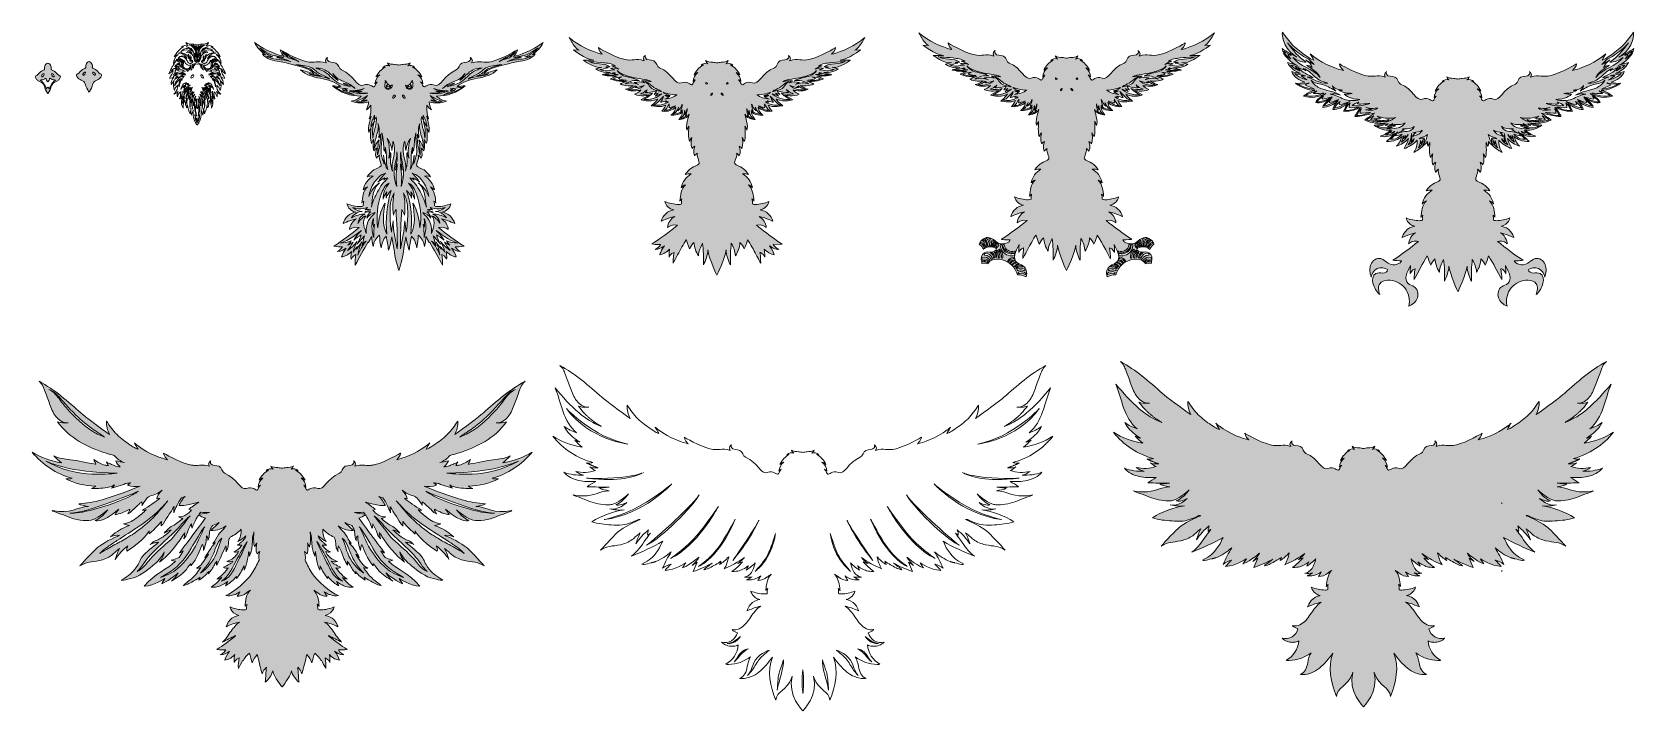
# Model space of a CAD drawing. Header units: inches. Extents: x -19.4 to 36.2, y -31.4 to -7.8.
import ezdxf

# ---------------------------------------------------------------- set-up
doc = ezdxf.new("R2010")
doc.units = ezdxf.units.IN
doc.header["$MEASUREMENT"] = 0
for name, color, linetype in [('Layer 10', 7, 'Continuous'), ('Layer 11', 7, 'Continuous'), ('Layer 2', 7, 'Continuous'), ('Layer 3', 7, 'Continuous'), ('Layer 4', 7, 'Continuous'), ('Layer 5', 7, 'Continuous'), ('Layer 6', 7, 'Continuous'), ('Layer 7', 7, 'Continuous'), ('Layer 8', 7, 'Continuous'), ('Layer 9', 7, 'Continuous')]:
    doc.layers.add(name, color=color, linetype=linetype)

msp = doc.modelspace()

# ---------------------------------------------------------------- hatches: boundary and pattern name
at = {"layer": 'Layer 10'}
h = msp.add_hatch(color=1, dxfattribs=at)
h.dxf.hatch_style = 2
edge = h.paths.add_edge_path()
edge.add_spline(control_points=[(-2.069, -22.398), (-2.377, -22.594), (-2.727, -22.723), (-3.089, -22.774), (-2.996, -22.702), (-2.91, -22.621), (-2.832, -22.534), (-3.008, -22.625), (-3.21, -22.647), (-3.407, -22.667), (-3.649, -22.691), (-3.995, -22.78), (-4.261, -22.82), (-4.269, -22.819), (-4.277, -22.818), (-4.285, -22.816), (-4.262, -22.764), (-4.237, -22.712), (-4.21, -22.662), (-4.332, -22.741), (-4.461, -22.823), (-4.6, -22.858), (-4.64, -22.862), (-4.681, -22.866), (-4.722, -22.87), (-4.697, -22.828), (-4.674, -22.785), (-4.653, -22.741), (-4.666, -22.769), (-4.763, -22.801), (-4.791, -22.814), (-4.84, -22.837), (-4.89, -22.857), (-4.941, -22.875), (-4.97, -22.885), (-5, -22.895), (-5.029, -22.903), (-5.064, -22.907), (-5.098, -22.911), (-5.132, -22.914), (-5.062, -22.856), (-5.006, -22.784), (-4.977, -22.702), (-5.076, -22.728), (-5.177, -22.749), (-5.278, -22.766), (-5.14, -22.718), (-5.017, -22.631), (-4.924, -22.519), (-4.83, -22.495), (-4.737, -22.469), (-4.644, -22.44), (-3.993, -22.24), (-3.35, -21.908), (-2.958, -21.35), (-3.074, -21.39), (-3.199, -21.403), (-3.321, -21.388), (-3.156, -21.396), (-3.001, -21.298), (-2.898, -21.169), (-2.796, -21.04), (-2.738, -20.882), (-2.681, -20.728), (-2.621, -20.567), (-2.562, -20.405), (-2.503, -20.244), (-2.461, -20.131), (-2.413, -20.009), (-2.313, -19.941), (-2.852, -20.231), (-3.316, -20.641), (-3.774, -21.046), (-3.888, -21.148), (-4.442, -21.567), (-4.758, -21.787), (-4.682, -21.647), (-4.642, -21.486), (-4.654, -21.326), (-4.766, -21.489), (-4.88, -21.652), (-5.02, -21.792), (-5.159, -21.93), (-5.32, -22.043), (-5.481, -22.155), (-5.52, -22.183), (-5.56, -22.21), (-5.601, -22.235), (-5.687, -22.289), (-5.748, -22.3), (-5.75, -22.301), (-5.728, -22.266), (-5.623, -22.08), (-5.623, -22.08), (-5.623, -22.081), (-5.68, -22.139), (-5.75, -22.189), (-6.134, -22.477), (-6.604, -22.627), (-6.772, -22.665), (-6.637, -22.542), (-6.634, -22.435), (-6.634, -22.435), (-6.634, -22.435), (-7.176, -22.755), (-7.517, -22.837), (-7.536, -22.841), (-7.555, -22.845), (-7.573, -22.849), (-7.616, -22.857), (-7.654, -22.861), (-7.688, -22.863), (-7.69, -22.863), (-7.691, -22.864), (-7.692, -22.864), (-7.888, -22.876), (-7.971, -22.811), (-8.228, -22.892), (-8.147, -22.788), (-8.271, -22.702), (-8.271, -22.702), (-8.271, -22.702), (-8.249, -22.744), (-8.271, -22.794), (-8.315, -22.891), (-8.464, -22.849), (-8.566, -22.895), (-8.667, -22.941), (-8.661, -23.095), (-8.759, -23.134), (-9.194, -23.309), (-9.295, -23.744), (-9.516, -23.661), (-9.737, -23.579), (-9.851, -23.746), (-9.881, -23.723), (-9.892, -23.714), (-9.903, -23.706), (-9.915, -23.698), (-9.933, -23.644), (-9.962, -23.594), (-10, -23.551), (-9.966, -23.557), (-9.936, -23.583), (-9.923, -23.615), (-9.927, -23.493), (-9.99, -23.374), (-10.089, -23.302), (-10.039, -23.313), (-9.992, -23.34), (-9.957, -23.378), (-10.025, -23.232), (-10.141, -23.109), (-10.282, -23.031), (-10.256, -23.041), (-10.228, -23.047), (-10.2, -23.046), (-10.26, -22.982), (-10.36, -22.961), (-10.441, -22.994), (-10.404, -22.966), (-10.376, -22.928), (-10.361, -22.885), (-10.42, -22.935), (-10.527, -22.933), (-10.605, -22.941), (-10.642, -22.945), (-10.727, -22.96), (-10.753, -22.965), (-10.779, -22.96), (-10.865, -22.945), (-10.902, -22.941), (-10.979, -22.933), (-11.086, -22.935), (-11.145, -22.885), (-11.131, -22.928), (-11.102, -22.966), (-11.066, -22.994), (-11.146, -22.961), (-11.247, -22.982), (-11.306, -23.046), (-11.278, -23.047), (-11.25, -23.041), (-11.224, -23.031), (-11.366, -23.109), (-11.481, -23.232), (-11.55, -23.378), (-11.515, -23.34), (-11.468, -23.313), (-11.417, -23.302), (-11.516, -23.374), (-11.579, -23.493), (-11.583, -23.615), (-11.57, -23.583), (-11.541, -23.557), (-11.506, -23.551), (-11.544, -23.594), (-11.573, -23.644), (-11.591, -23.698), (-11.603, -23.706), (-11.614, -23.714), (-11.625, -23.723), (-11.655, -23.746), (-11.77, -23.579), (-11.99, -23.661), (-12.211, -23.744), (-12.312, -23.309), (-12.748, -23.134), (-12.845, -23.095), (-12.84, -22.941), (-12.941, -22.895), (-13.042, -22.849), (-13.191, -22.891), (-13.235, -22.794), (-13.258, -22.744), (-13.235, -22.702), (-13.235, -22.702), (-13.235, -22.702), (-13.359, -22.788), (-13.278, -22.892), (-13.535, -22.811), (-13.618, -22.876), (-13.814, -22.864), (-13.815, -22.864), (-13.817, -22.863), (-13.818, -22.863), (-13.852, -22.861), (-13.891, -22.857), (-13.934, -22.849), (-13.952, -22.845), (-13.97, -22.841), (-13.989, -22.837), (-14.33, -22.755), (-14.873, -22.435), (-14.873, -22.435), (-14.873, -22.435), (-14.869, -22.542), (-14.735, -22.665), (-14.903, -22.627), (-15.372, -22.477), (-15.756, -22.189), (-15.827, -22.139), (-15.883, -22.081), (-15.884, -22.08), (-15.884, -22.08), (-15.778, -22.266), (-15.756, -22.301), (-15.758, -22.3), (-15.82, -22.289), (-15.905, -22.235), (-15.946, -22.21), (-15.986, -22.183), (-16.026, -22.155), (-16.186, -22.043), (-16.348, -21.93), (-16.486, -21.792), (-16.626, -21.652), (-16.74, -21.489), (-16.853, -21.326), (-16.864, -21.486), (-16.824, -21.647), (-16.748, -21.787), (-17.065, -21.567), (-17.618, -21.148), (-17.733, -21.046), (-18.191, -20.641), (-18.654, -20.231), (-19.193, -19.941), (-19.093, -20.009), (-19.045, -20.131), (-19.004, -20.244), (-18.944, -20.405), (-18.885, -20.567), (-18.826, -20.728), (-18.769, -20.882), (-18.71, -21.04), (-18.608, -21.169), (-18.506, -21.298), (-18.35, -21.396), (-18.186, -21.388), (-18.307, -21.403), (-18.432, -21.39), (-18.548, -21.35), (-18.156, -21.908), (-17.514, -22.24), (-16.862, -22.44), (-16.769, -22.469), (-16.676, -22.495), (-16.583, -22.519), (-16.489, -22.631), (-16.366, -22.718), (-16.229, -22.766), (-16.33, -22.749), (-16.43, -22.728), (-16.529, -22.702), (-16.5, -22.784), (-16.444, -22.856), (-16.374, -22.914), (-16.408, -22.911), (-16.443, -22.907), (-16.477, -22.903), (-16.507, -22.895), (-16.536, -22.885), (-16.566, -22.875), (-16.616, -22.857), (-16.666, -22.837), (-16.715, -22.814), (-16.743, -22.801), (-16.84, -22.769), (-16.853, -22.741), (-16.833, -22.785), (-16.81, -22.828), (-16.785, -22.87), (-16.825, -22.866), (-16.866, -22.862), (-16.907, -22.858), (-17.046, -22.823), (-17.174, -22.741), (-17.297, -22.662), (-17.269, -22.712), (-17.244, -22.764), (-17.222, -22.816), (-17.229, -22.818), (-17.237, -22.819), (-17.245, -22.82), (-17.512, -22.78), (-17.857, -22.691), (-18.099, -22.667), (-18.296, -22.647), (-18.499, -22.625), (-18.675, -22.534), (-18.596, -22.621), (-18.51, -22.702), (-18.417, -22.774), (-18.779, -22.723), (-19.129, -22.594), (-19.438, -22.398), (-19.085, -22.84), (-18.59, -23.165), (-18.044, -23.312), (-18.116, -23.334), (-18.193, -23.338), (-18.267, -23.326), (-17.955, -23.493), (-17.601, -23.582), (-17.247, -23.582), (-17.239, -23.582), (-17.23, -23.581), (-17.221, -23.581), (-17.239, -23.593), (-17.257, -23.604), (-17.274, -23.617), (-17.305, -23.639), (-17.337, -23.663), (-17.375, -23.664), (-17.161, -23.666), (-16.944, -23.667), (-16.737, -23.614), (-16.681, -23.599), (-16.624, -23.58), (-16.58, -23.542), (-16.579, -23.542), (-16.578, -23.542), (-16.577, -23.542), (-16.596, -23.589), (-16.63, -23.631), (-16.672, -23.659), (-16.575, -23.618), (-16.471, -23.597), (-16.37, -23.564), (-16.318, -23.547), (-16.267, -23.527), (-16.216, -23.507), (-16.202, -23.501), (-16.184, -23.495), (-16.164, -23.489), (-16.111, -23.482), (-16.059, -23.474), (-16.008, -23.465), (-16.047, -23.491), (-16.084, -23.521), (-16.117, -23.554), (-15.977, -23.598), (-15.828, -23.607), (-15.683, -23.583), (-16.059, -23.742), (-16.535, -23.919), (-17.004, -24.06), (-17.284, -24.144), (-17.526, -24.178), (-17.818, -24.199), (-17.755, -24.255), (-17.56, -24.275), (-17.478, -24.293), (-17.868, -24.305), (-18.09, -24.57), (-18.733, -24.436), (-18.725, -24.46), (-18.375, -24.571), (-18.186, -24.653), (-17.946, -24.755), (-17.578, -24.808), (-17.388, -24.771), (-17.211, -24.736), (-16.886, -24.486), (-16.808, -24.403), (-17.061, -24.736), (-17.241, -24.775), (-17.241, -24.775), (-17.241, -24.775), (-17.051, -24.919), (-16.423, -24.386), (-16.55, -24.559), (-16.531, -24.521), (-16.554, -24.578), (-16.392, -24.551), (-16.219, -24.48), (-16.043, -24.385), (-16.052, -24.443), (-16.077, -24.499), (-16.115, -24.545), (-16.051, -24.529), (-16.002, -24.481), (-15.957, -24.434), (-15.891, -24.364), (-15.672, -24.159), (-15.627, -24.129), (-15.618, -24.172), (-15.615, -24.216), (-15.619, -24.26), (-15.57, -24.165), (-15.508, -24.076), (-15.436, -23.996), (-15.405, -23.973), (-15.373, -23.951), (-15.342, -23.928), (-15.187, -23.896), (-15.041, -23.824), (-14.921, -23.722), (-15.031, -23.833), (-15.104, -23.955), (-15.103, -24.024), (-15.068, -24.022), (-15.035, -24.018), (-15.004, -24.013), (-15.164, -24.138), (-15.36, -24.276), (-15.597, -24.414), (-15.593, -24.421), (-15.554, -24.435), (-15.476, -24.397), (-15.501, -24.441), (-15.649, -24.569), (-15.754, -24.651), (-15.923, -24.783), (-16.051, -24.865), (-16.264, -24.893), (-16.172, -24.93), (-16.145, -24.931), (-16.048, -24.948), (-16.351, -25.064), (-16.467, -25.137), (-16.714, -25.348), (-16.662, -25.324), (-16.452, -25.276), (-16.399, -25.298), (-16.598, -25.368), (-16.986, -25.577), (-17.151, -25.707), (-17.247, -25.782), (-17.637, -26.199), (-17.776, -26.359), (-17.515, -26.195), (-17.391, -26.234), (-17.09, -26.169), (-16.965, -26.142), (-16.782, -26.073), (-16.681, -25.993), (-16.563, -25.901), (-16.521, -25.845), (-16.399, -25.758), (-16.461, -25.878), (-16.512, -26.005), (-16.55, -26.135), (-16.431, -25.952), (-16.282, -25.789), (-16.111, -25.655), (-16.118, -25.702), (-16.17, -25.801), (-16.141, -25.842), (-15.577, -25.499), (-15.371, -25.144), (-15.371, -25.144), (-15.371, -25.144), (-15.374, -25.242), (-15.374, -25.242), (-15.374, -25.242), (-15.27, -25.179), (-14.945, -24.815), (-14.947, -24.862), (-14.948, -24.908), (-14.949, -24.954), (-14.951, -24.958), (-14.953, -24.961), (-14.955, -24.964), (-14.953, -24.963), (-14.951, -24.962), (-14.95, -24.961), (-14.95, -24.962), (-14.95, -24.962), (-14.95, -24.963), (-14.949, -24.962), (-14.948, -24.961), (-14.947, -24.959), (-14.915, -24.942), (-14.893, -24.909), (-14.873, -24.878), (-14.807, -24.773), (-14.74, -24.669), (-14.674, -24.564), (-14.629, -24.494), (-14.567, -24.412), (-14.532, -24.328), (-14.523, -24.318), (-14.515, -24.307), (-14.506, -24.297), (-14.509, -24.367), (-14.513, -24.437), (-14.516, -24.507), (-14.481, -24.428), (-14.446, -24.349), (-14.412, -24.27), (-14.369, -24.173), (-14.321, -24.071), (-14.248, -23.996), (-14.205, -23.98), (-14.163, -23.962), (-14.117, -23.944), (-14.234, -24.038), (-14.333, -24.251), (-14.333, -24.251), (-14.333, -24.251), (-14.329, -24.312), (-13.649, -24.145), (-13.763, -24.22), (-13.904, -24.316), (-13.992, -24.388), (-13.962, -24.401), (-13.933, -24.412), (-13.904, -24.422), (-13.933, -24.451), (-13.962, -24.48), (-13.992, -24.509), (-14.035, -24.543), (-14.079, -24.576), (-14.128, -24.601), (-14.193, -24.634), (-14.267, -24.654), (-14.339, -24.644), (-14.338, -24.659), (-14.323, -24.668), (-14.31, -24.675), (-14.274, -24.692), (-14.234, -24.702), (-14.195, -24.706), (-14.261, -24.77), (-14.469, -24.921), (-14.505, -24.936), (-14.644, -24.992), (-14.748, -25.108), (-14.846, -25.221), (-14.787, -25.158), (-14.696, -25.133), (-14.612, -25.111), (-14.61, -25.11), (-14.608, -25.11), (-14.606, -25.109), (-14.645, -25.15), (-14.802, -25.289), (-14.845, -25.317), (-14.898, -25.351), (-14.952, -25.385), (-15.005, -25.42), (-15.065, -25.458), (-15.125, -25.47), (-15.186, -25.497), (-15.25, -25.526), (-15.282, -25.577), (-15.333, -25.617), (-15.283, -25.577), (-15.218, -25.561), (-15.154, -25.552), (-15.116, -25.546), (-15.077, -25.542), (-15.04, -25.535), (-15.244, -25.704), (-15.499, -25.905), (-15.565, -25.981), (-15.704, -26.141), (-15.669, -26.202), (-15.794, -26.374), (-15.994, -26.648), (-16.048, -26.677), (-16.342, -26.848), (-16.187, -26.872), (-16.169, -26.82), (-16.015, -26.795), (-15.733, -26.749), (-15.473, -26.536), (-15.25, -26.357), (-15.066, -26.21), (-14.957, -26.079), (-14.845, -25.871), (-14.845, -25.949), (-14.919, -26.092), (-15.005, -26.222), (-14.717, -26.012), (-14.405, -25.64), (-14.22, -25.335), (-14.196, -25.295), (-14.166, -25.25), (-14.132, -25.202), (-14.14, -25.274), (-14.15, -25.346), (-14.171, -25.415), (-14.12, -25.355), (-14.075, -25.289), (-14.051, -25.215), (-14.035, -25.164), (-13.944, -24.948), (-13.902, -24.893), (-13.905, -24.947), (-13.899, -25.001), (-13.874, -25.049), (-13.864, -24.948), (-13.695, -24.635), (-13.649, -24.579), (-13.578, -24.63), (-13.499, -24.669), (-13.416, -24.696), (-13.427, -24.711), (-14.034, -25.537), (-14.062, -25.568), (-14.154, -25.674), (-14.234, -25.789), (-14.314, -25.904), (-14.267, -25.887), (-14.224, -25.863), (-14.184, -25.834), (-14.204, -25.871), (-14.225, -25.907), (-14.247, -25.943), (-14.273, -25.985), (-14.301, -26.024), (-14.329, -26.06), (-14.348, -26.071), (-14.368, -26.082), (-14.388, -26.09), (-14.457, -26.12), (-14.529, -26.139), (-14.601, -26.157), (-14.556, -26.184), (-14.504, -26.193), (-14.451, -26.195), (-14.751, -26.482), (-15.14, -26.595), (-15.541, -27.061), (-15.174, -27.047), (-14.842, -26.808), (-14.821, -26.799), (-14.798, -26.791), (-14.957, -26.984), (-14.935, -26.975), (-14.624, -26.841), (-14.367, -26.603), (-14.367, -26.603), (-14.367, -26.603), (-14.413, -26.725), (-14.597, -26.888), (-14.402, -26.774), (-14.244, -26.651), (-14.115, -26.524), (-14.083, -26.493), (-13.958, -26.319), (-13.93, -26.288), (-13.901, -26.257), (-13.935, -26.381), (-13.909, -26.349), (-13.705, -26.097), (-13.615, -25.831), (-13.525, -25.608), (-13.516, -25.628), (-13.505, -25.649), (-13.498, -25.67), (-13.481, -25.718), (-13.481, -25.769), (-13.482, -25.82), (-13.414, -25.658), (-13.38, -25.483), (-13.381, -25.308), (-13.381, -25.307), (-13.381, -25.307), (-13.38, -25.307), (-13.337, -25.351), (-13.318, -25.418), (-13.334, -25.478), (-13.29, -25.403), (-13.282, -25.313), (-13.275, -25.226), (-13.272, -25.187), (-13.269, -25.148), (-13.266, -25.11), (-13.235, -25.056), (-13.204, -25.002), (-13.175, -24.948), (-13.091, -24.929), (-13.014, -24.893), (-12.933, -24.85), (-13.032, -24.943), (-13.132, -25.035), (-13.232, -25.128), (-12.983, -25.132), (-12.83, -25.063), (-12.699, -24.963), (-12.726, -24.997), (-12.752, -25.031), (-12.777, -25.064), (-12.842, -25.128), (-12.908, -25.192), (-12.96, -25.267), (-13.03, -25.369), (-13.074, -25.489), (-13.157, -25.581), (-13.132, -25.567), (-13.105, -25.555), (-13.078, -25.544), (-13.092, -25.564), (-13.357, -25.902), (-13.433, -26.076), (-13.403, -26.026), (-13.362, -25.984), (-13.313, -25.953), (-13.321, -25.968), (-13.329, -25.982), (-13.336, -25.997), (-13.407, -26.077), (-13.457, -26.182), (-13.525, -26.267), (-13.58, -26.336), (-13.649, -26.393), (-13.728, -26.434), (-13.676, -26.44), (-13.624, -26.431), (-13.576, -26.411), (-13.664, -26.543), (-13.762, -26.669), (-13.877, -26.787), (-13.944, -26.856), (-14.122, -26.969), (-14.189, -27.038), (-14.12, -27.032), (-14.036, -27), (-13.989, -26.974), (-13.857, -26.903), (-13.725, -26.831), (-13.602, -26.747), (-13.582, -26.734), (-13.663, -26.869), (-13.644, -26.857), (-13.524, -26.783), (-13.408, -26.68), (-13.299, -26.557), (-13.301, -26.582), (-13.306, -26.607), (-13.313, -26.631), (-13.23, -26.535), (-13.16, -26.429), (-13.105, -26.316), (-13.076, -26.276), (-13.048, -26.235), (-13.02, -26.194), (-13.024, -26.24), (-13.027, -26.287), (-13.031, -26.333), (-12.927, -26.184), (-12.74, -25.722), (-12.71, -25.664), (-12.691, -25.731), (-12.687, -25.801), (-12.698, -25.869), (-12.691, -25.825), (-12.649, -25.773), (-12.637, -25.725), (-12.625, -25.671), (-12.62, -25.616), (-12.615, -25.561), (-12.612, -25.521), (-12.607, -25.482), (-12.601, -25.444), (-12.587, -25.414), (-12.573, -25.384), (-12.56, -25.355), (-12.418, -25.302), (-12.273, -25.185), (-12.169, -25.085), (-12.167, -25.244), (-12.195, -25.379), (-12.285, -25.51), (-12.196, -25.461), (-12.093, -25.388), (-12.007, -25.317), (-12.016, -25.338), (-12.025, -25.359), (-12.034, -25.38), (-12.064, -25.423), (-12.095, -25.464), (-12.135, -25.502), (-12.161, -25.526), (-12.189, -25.549), (-12.217, -25.572), (-12.232, -25.583), (-12.286, -25.638), (-12.303, -25.636), (-12.253, -25.641), (-12.201, -25.639), (-12.151, -25.632), (-12.157, -25.646), (-12.164, -25.659), (-12.17, -25.672), (-12.239, -25.758), (-12.331, -25.825), (-12.433, -25.866), (-12.379, -25.885), (-12.319, -25.882), (-12.267, -25.861), (-12.285, -25.895), (-12.304, -25.928), (-12.322, -25.959), (-12.413, -26.072), (-12.535, -26.159), (-12.672, -26.206), (-12.604, -26.226), (-12.528, -26.221), (-12.462, -26.193), (-12.471, -26.207), (-12.48, -26.221), (-12.489, -26.234), (-12.516, -26.258), (-12.547, -26.277), (-12.578, -26.295), (-12.646, -26.336), (-12.716, -26.372), (-12.788, -26.403), (-12.744, -26.438), (-12.682, -26.441), (-12.629, -26.423), (-12.626, -26.422), (-12.623, -26.42), (-12.62, -26.419), (-12.808, -26.667), (-12.953, -26.782), (-13.021, -26.823), (-12.926, -26.817), (-12.829, -26.743), (-12.847, -26.764), (-12.96, -26.891), (-13.084, -27.007), (-13.22, -27.102), (-12.979, -27.094), (-12.93, -27.072), (-12.784, -26.994), (-12.732, -26.966), (-12.678, -26.923), (-12.644, -26.899), (-12.638, -26.895), (-12.728, -27.052), (-12.722, -27.049), (-12.616, -26.992), (-12.477, -26.887), (-12.342, -26.731), (-12.342, -26.752), (-12.339, -26.773), (-12.334, -26.794), (-12.229, -26.659), (-12.141, -26.51), (-12.075, -26.352), (-12.072, -26.402), (-12.069, -26.451), (-12.066, -26.5), (-11.964, -26.34), (-11.92, -25.886), (-11.91, -25.852), (-11.89, -25.905), (-11.882, -25.963), (-11.889, -26.019), (-11.883, -25.97), (-11.84, -25.91), (-11.827, -25.859), (-11.811, -25.799), (-11.803, -25.738), (-11.797, -25.676), (-11.788, -25.583), (-11.77, -25.467), (-11.78, -25.37), (-11.757, -25.276), (-11.74, -25.206), (-11.732, -25.177), (-11.737, -25.244), (-11.762, -25.622), (-11.703, -25.691), (-11.703, -25.69), (-11.703, -25.69), (-11.703, -25.69), (-11.703, -25.69), (-11.703, -25.69), (-11.703, -25.69), (-11.703, -25.691), (-11.703, -25.692), (-11.702, -25.692), (-11.702, -25.691), (-11.702, -25.689), (-11.701, -25.688), (-11.701, -25.689), (-11.7, -25.69), (-11.699, -25.691), (-11.682, -25.628), (-11.645, -25.578), (-11.631, -25.56), (-11.64, -25.605), (-11.68, -25.833), (-11.623, -25.942), (-11.623, -25.942), (-11.623, -25.942), (-11.623, -25.942), (-11.622, -25.942), (-11.622, -25.943), (-11.622, -25.943), (-11.621, -25.942), (-11.621, -25.941), (-11.62, -25.94), (-11.619, -25.941), (-11.619, -25.942), (-11.619, -25.943), (-11.593, -25.897), (-11.546, -25.869), (-11.53, -25.86), (-11.539, -25.885), (-11.59, -26.044), (-11.551, -26.159), (-11.624, -26.318), (-11.704, -26.474), (-11.799, -26.622), (-11.966, -26.878), (-12.435, -27.286), (-12.71, -27.389), (-12.621, -27.401), (-12.528, -27.394), (-12.441, -27.367), (-12.421, -27.36), (-12.402, -27.353), (-12.382, -27.346), (-12.361, -27.338), (-12.341, -27.331), (-12.321, -27.32), (-12.307, -27.313), (-12.293, -27.304), (-12.279, -27.295), (-12.279, -27.295), (-12.218, -27.254), (-12.218, -27.254), (-12.236, -27.291), (-12.255, -27.329), (-12.279, -27.362), (-12.291, -27.38), (-12.304, -27.396), (-12.318, -27.412), (-12.229, -27.417), (-12.067, -27.382), (-11.993, -27.29), (-11.992, -27.29), (-11.992, -27.289), (-11.992, -27.289), (-11.993, -27.292), (-11.993, -27.294), (-11.994, -27.297), (-11.992, -27.295), (-11.991, -27.294), (-11.989, -27.292), (-11.989, -27.294), (-11.99, -27.296), (-11.99, -27.297), (-11.952, -27.258), (-11.906, -27.225), (-11.855, -27.202), (-11.999, -27.344), (-12.024, -27.564), (-12.041, -27.765), (-12.04, -27.762), (-12.038, -27.758), (-12.036, -27.754), (-12.037, -27.758), (-12.037, -27.762), (-12.037, -27.766), (-12.026, -27.734), (-12.002, -27.708), (-11.972, -27.693), (-11.988, -27.748), (-11.995, -27.806), (-11.993, -27.863), (-12.019, -27.883), (-12.056, -27.885), (-12.089, -27.884), (-12.15, -27.883), (-12.21, -27.878), (-12.27, -27.868), (-12.369, -27.852), (-12.466, -27.824), (-12.558, -27.786), (-12.558, -27.786), (-12.553, -27.817), (-12.533, -27.859), (-12.498, -27.934), (-12.414, -28.045), (-12.251, -28.077), (-12.389, -28.099), (-12.484, -28.16), (-12.55, -28.225), (-12.665, -28.339), (-12.692, -28.47), (-12.691, -28.47), (-12.691, -28.471), (-12.692, -28.471), (-12.692, -28.472), (-12.544, -28.4), (-12.38, -28.344), (-12.219, -28.308), (-12.289, -28.344), (-12.354, -28.401), (-12.395, -28.468), (-12.412, -28.486), (-12.431, -28.503), (-12.447, -28.522), (-12.558, -28.654), (-12.637, -28.81), (-12.754, -28.937), (-12.778, -28.962), (-12.803, -28.986), (-12.83, -29.008), (-12.673, -28.937), (-12.519, -28.86), (-12.37, -28.775), (-12.377, -28.788), (-12.383, -28.802), (-12.39, -28.815), (-12.593, -28.972), (-12.802, -29.121), (-13.016, -29.261), (-12.884, -29.281), (-12.813, -29.281), (-12.71, -29.278), (-12.773, -29.396), (-12.884, -29.442), (-12.899, -29.45), (-12.719, -29.439), (-12.663, -29.376), (-12.579, -29.326), (-12.642, -29.414), (-12.712, -29.52), (-12.746, -29.634), (-12.626, -29.61), (-12.537, -29.588), (-12.399, -29.44), (-12.425, -29.588), (-12.413, -29.716), (-12.413, -29.716), (-12.413, -29.716), (-12.363, -29.596), (-12.246, -29.553), (-12.257, -29.664), (-12.283, -29.814), (-12.272, -29.925), (-12.222, -29.828), (-12.17, -29.731), (-12.117, -29.635), (-12.115, -29.641), (-12.112, -29.647), (-12.11, -29.652), (-12.054, -29.552), (-11.977, -29.462), (-11.886, -29.391), (-11.853, -29.504), (-11.82, -29.618), (-11.787, -29.731), (-11.753, -29.622), (-11.693, -29.52), (-11.614, -29.438), (-11.563, -29.663), (-11.506, -29.887), (-11.442, -30.109), (-11.412, -30.024), (-11.363, -29.945), (-11.3, -29.88), (-11.312, -30.055), (-11.325, -30.229), (-11.337, -30.404), (-11.215, -30.301), (-11.123, -30.162), (-11.077, -30.009), (-11.035, -30.223), (-10.756, -30.569), (-10.753, -30.567), (-10.751, -30.569), (-10.471, -30.223), (-10.429, -30.009), (-10.383, -30.162), (-10.291, -30.301), (-10.169, -30.404), (-10.181, -30.229), (-10.194, -30.055), (-10.206, -29.88), (-10.143, -29.945), (-10.095, -30.024), (-10.065, -30.109), (-10, -29.887), (-9.943, -29.663), (-9.893, -29.438), (-9.813, -29.52), (-9.754, -29.622), (-9.719, -29.731), (-9.686, -29.618), (-9.653, -29.504), (-9.62, -29.391), (-9.529, -29.462), (-9.453, -29.552), (-9.396, -29.652), (-9.394, -29.647), (-9.391, -29.641), (-9.389, -29.635), (-9.336, -29.731), (-9.285, -29.828), (-9.234, -29.925), (-9.223, -29.814), (-9.249, -29.664), (-9.261, -29.553), (-9.143, -29.596), (-9.093, -29.716), (-9.093, -29.716), (-9.093, -29.716), (-9.082, -29.588), (-9.107, -29.44), (-8.969, -29.588), (-8.881, -29.61), (-8.761, -29.634), (-8.795, -29.52), (-8.864, -29.414), (-8.927, -29.326), (-8.843, -29.376), (-8.788, -29.439), (-8.607, -29.45), (-8.622, -29.442), (-8.733, -29.396), (-8.797, -29.278), (-8.694, -29.281), (-8.622, -29.281), (-8.49, -29.261), (-8.704, -29.121), (-8.913, -28.972), (-9.116, -28.815), (-9.123, -28.802), (-9.13, -28.788), (-9.137, -28.775), (-8.987, -28.86), (-8.833, -28.937), (-8.676, -29.008), (-8.703, -28.986), (-8.729, -28.962), (-8.752, -28.937), (-8.869, -28.81), (-8.949, -28.654), (-9.059, -28.522), (-9.075, -28.503), (-9.095, -28.486), (-9.111, -28.468), (-9.153, -28.401), (-9.218, -28.344), (-9.287, -28.308), (-9.127, -28.344), (-8.962, -28.4), (-8.815, -28.472), (-8.815, -28.471), (-8.815, -28.471), (-8.815, -28.47), (-8.814, -28.47), (-8.841, -28.339), (-8.956, -28.225), (-9.022, -28.16), (-9.117, -28.099), (-9.255, -28.077), (-9.092, -28.045), (-9.008, -27.934), (-8.973, -27.859), (-8.953, -27.817), (-8.948, -27.786), (-8.948, -27.786), (-9.041, -27.824), (-9.138, -27.852), (-9.236, -27.868), (-9.296, -27.878), (-9.356, -27.883), (-9.417, -27.884), (-9.451, -27.885), (-9.487, -27.883), (-9.514, -27.863), (-9.512, -27.806), (-9.519, -27.748), (-9.534, -27.693), (-9.504, -27.708), (-9.48, -27.734), (-9.469, -27.766), (-9.469, -27.762), (-9.47, -27.758), (-9.47, -27.754), (-9.468, -27.758), (-9.467, -27.762), (-9.466, -27.765), (-9.482, -27.564), (-9.508, -27.344), (-9.651, -27.202), (-9.601, -27.225), (-9.555, -27.258), (-9.516, -27.297), (-9.516, -27.296), (-9.517, -27.294), (-9.517, -27.292), (-9.516, -27.294), (-9.514, -27.295), (-9.513, -27.297), (-9.513, -27.294), (-9.514, -27.292), (-9.514, -27.289), (-9.514, -27.289), (-9.514, -27.29), (-9.514, -27.29), (-9.44, -27.382), (-9.277, -27.417), (-9.188, -27.412), (-9.202, -27.396), (-9.215, -27.38), (-9.227, -27.362), (-9.251, -27.329), (-9.27, -27.291), (-9.289, -27.254), (-9.289, -27.254), (-9.227, -27.295), (-9.227, -27.295), (-9.213, -27.304), (-9.199, -27.313), (-9.185, -27.32), (-9.166, -27.331), (-9.145, -27.338), (-9.125, -27.346), (-9.105, -27.353), (-9.085, -27.36), (-9.065, -27.367), (-8.978, -27.394), (-8.886, -27.401), (-8.796, -27.389), (-9.072, -27.286), (-9.541, -26.878), (-9.707, -26.622), (-9.802, -26.474), (-9.882, -26.318), (-9.955, -26.159), (-9.916, -26.044), (-9.968, -25.885), (-9.976, -25.86), (-9.96, -25.869), (-9.913, -25.897), (-9.888, -25.943), (-9.887, -25.942), (-9.887, -25.941), (-9.886, -25.94), (-9.886, -25.941), (-9.885, -25.942), (-9.884, -25.943), (-9.884, -25.943), (-9.884, -25.942), (-9.884, -25.942), (-9.884, -25.942), (-9.884, -25.942), (-9.883, -25.942), (-9.826, -25.833), (-9.866, -25.605), (-9.875, -25.56), (-9.861, -25.578), (-9.825, -25.628), (-9.807, -25.691), (-9.807, -25.69), (-9.806, -25.689), (-9.805, -25.688), (-9.805, -25.689), (-9.804, -25.691), (-9.804, -25.692), (-9.804, -25.692), (-9.804, -25.691), (-9.804, -25.69), (-9.803, -25.69), (-9.803, -25.69), (-9.803, -25.69), (-9.803, -25.69), (-9.803, -25.69), (-9.803, -25.691), (-9.745, -25.622), (-9.77, -25.244), (-9.775, -25.177), (-9.767, -25.206), (-9.75, -25.276), (-9.726, -25.37), (-9.736, -25.467), (-9.718, -25.583), (-9.71, -25.676), (-9.704, -25.738), (-9.695, -25.799), (-9.679, -25.859), (-9.666, -25.91), (-9.624, -25.97), (-9.618, -26.019), (-9.624, -25.963), (-9.617, -25.905), (-9.597, -25.852), (-9.586, -25.886), (-9.542, -26.34), (-9.44, -26.5), (-9.437, -26.451), (-9.434, -26.402), (-9.431, -26.352), (-9.365, -26.51), (-9.278, -26.659), (-9.172, -26.794), (-9.167, -26.773), (-9.165, -26.752), (-9.164, -26.731), (-9.03, -26.887), (-8.89, -26.992), (-8.785, -27.049), (-8.779, -27.052), (-8.868, -26.895), (-8.862, -26.899), (-8.828, -26.923), (-8.774, -26.966), (-8.722, -26.994), (-8.576, -27.072), (-8.528, -27.094), (-8.286, -27.102), (-8.422, -27.007), (-8.546, -26.891), (-8.659, -26.764), (-8.677, -26.743), (-8.58, -26.817), (-8.485, -26.823), (-8.553, -26.782), (-8.699, -26.667), (-8.887, -26.419), (-8.883, -26.42), (-8.88, -26.422), (-8.877, -26.423), (-8.824, -26.441), (-8.762, -26.438), (-8.718, -26.403), (-8.791, -26.372), (-8.861, -26.336), (-8.929, -26.295), (-8.959, -26.277), (-8.99, -26.258), (-9.017, -26.234), (-9.026, -26.221), (-9.035, -26.207), (-9.044, -26.193), (-8.978, -26.221), (-8.903, -26.226), (-8.834, -26.206), (-8.971, -26.159), (-9.094, -26.072), (-9.185, -25.959), (-9.203, -25.928), (-9.221, -25.895), (-9.239, -25.861), (-9.187, -25.882), (-9.127, -25.885), (-9.073, -25.866), (-9.176, -25.825), (-9.267, -25.758), (-9.336, -25.672), (-9.343, -25.659), (-9.349, -25.646), (-9.356, -25.632), (-9.305, -25.639), (-9.254, -25.641), (-9.203, -25.636), (-9.22, -25.638), (-9.275, -25.583), (-9.289, -25.572), (-9.317, -25.549), (-9.345, -25.526), (-9.372, -25.502), (-9.412, -25.464), (-9.442, -25.423), (-9.472, -25.38), (-9.481, -25.359), (-9.49, -25.338), (-9.499, -25.317), (-9.413, -25.388), (-9.31, -25.461), (-9.221, -25.51), (-9.311, -25.379), (-9.339, -25.244), (-9.338, -25.085), (-9.233, -25.185), (-9.089, -25.302), (-8.946, -25.355), (-8.933, -25.384), (-8.919, -25.414), (-8.905, -25.444), (-8.899, -25.482), (-8.895, -25.521), (-8.891, -25.561), (-8.887, -25.616), (-8.882, -25.671), (-8.869, -25.725), (-8.858, -25.773), (-8.815, -25.825), (-8.808, -25.869), (-8.819, -25.801), (-8.815, -25.731), (-8.796, -25.664), (-8.766, -25.722), (-8.734, -25.782), (-8.701, -25.841), (-8.647, -26.015), (-8.58, -26.184), (-8.476, -26.333), (-8.479, -26.287), (-8.483, -26.24), (-8.486, -26.194), (-8.459, -26.235), (-8.431, -26.276), (-8.402, -26.316), (-8.346, -26.429), (-8.276, -26.535), (-8.194, -26.631), (-8.2, -26.607), (-8.205, -26.582), (-8.208, -26.557), (-8.098, -26.68), (-7.982, -26.783), (-7.863, -26.857), (-7.843, -26.869), (-7.924, -26.734), (-7.905, -26.747), (-7.781, -26.831), (-7.649, -26.903), (-7.517, -26.974), (-7.47, -27), (-7.387, -27.032), (-7.317, -27.038), (-7.384, -26.969), (-7.563, -26.856), (-7.63, -26.787), (-7.745, -26.669), (-7.842, -26.543), (-7.93, -26.411), (-7.882, -26.431), (-7.83, -26.44), (-7.779, -26.434), (-7.857, -26.393), (-7.927, -26.336), (-7.982, -26.267), (-8.05, -26.182), (-8.099, -26.077), (-8.17, -25.997), (-8.178, -25.982), (-8.185, -25.968), (-8.193, -25.953), (-8.144, -25.984), (-8.103, -26.026), (-8.074, -26.076), (-8.149, -25.902), (-8.247, -25.729), (-8.387, -25.605), (-8.401, -25.585), (-8.414, -25.564), (-8.428, -25.544), (-8.401, -25.555), (-8.375, -25.567), (-8.349, -25.581), (-8.432, -25.489), (-8.476, -25.369), (-8.547, -25.267), (-8.599, -25.192), (-8.664, -25.128), (-8.73, -25.064), (-8.754, -25.031), (-8.78, -24.997), (-8.807, -24.963), (-8.677, -25.063), (-8.523, -25.132), (-8.274, -25.128), (-8.374, -25.035), (-8.474, -24.943), (-8.574, -24.85), (-8.492, -24.893), (-8.416, -24.929), (-8.331, -24.948), (-8.302, -25.002), (-8.272, -25.056), (-8.24, -25.11), (-8.237, -25.148), (-8.234, -25.187), (-8.231, -25.226), (-8.225, -25.313), (-8.217, -25.403), (-8.172, -25.478), (-8.188, -25.418), (-8.17, -25.351), (-8.126, -25.307), (-8.126, -25.307), (-8.126, -25.307), (-8.126, -25.308), (-8.126, -25.483), (-8.092, -25.658), (-8.025, -25.82), (-8.025, -25.769), (-8.026, -25.718), (-8.009, -25.67), (-8.001, -25.649), (-7.99, -25.628), (-7.981, -25.608), (-7.892, -25.831), (-7.802, -26.097), (-7.597, -26.349), (-7.572, -26.381), (-7.605, -26.257), (-7.577, -26.288), (-7.548, -26.319), (-7.424, -26.493), (-7.392, -26.524), (-7.262, -26.651), (-7.104, -26.774), (-6.909, -26.888), (-7.093, -26.725), (-7.139, -26.603), (-7.139, -26.603), (-7.139, -26.603), (-6.883, -26.841), (-6.571, -26.975), (-6.549, -26.984), (-6.708, -26.791), (-6.685, -26.799), (-6.664, -26.808), (-6.332, -27.047), (-5.966, -27.061), (-6.366, -26.595), (-6.755, -26.482), (-7.055, -26.195), (-7.002, -26.193), (-6.951, -26.184), (-6.905, -26.157), (-6.977, -26.139), (-7.05, -26.12), (-7.118, -26.09), (-7.138, -26.082), (-7.158, -26.071), (-7.177, -26.06), (-7.206, -26.024), (-7.233, -25.985), (-7.259, -25.943), (-7.281, -25.907), (-7.302, -25.871), (-7.323, -25.834), (-7.282, -25.863), (-7.239, -25.887), (-7.192, -25.904), (-7.272, -25.789), (-8.079, -24.711), (-8.091, -24.696), (-8.008, -24.669), (-7.929, -24.63), (-7.858, -24.579), (-7.812, -24.635), (-7.643, -24.948), (-7.632, -25.049), (-7.607, -25.001), (-7.601, -24.947), (-7.605, -24.893), (-7.562, -24.948), (-7.472, -25.164), (-7.455, -25.215), (-7.432, -25.289), (-7.386, -25.355), (-7.335, -25.415), (-7.356, -25.346), (-7.366, -25.274), (-7.374, -25.202), (-7.341, -25.25), (-7.311, -25.295), (-7.286, -25.335), (-7.101, -25.64), (-6.789, -26.012), (-6.501, -26.222), (-6.587, -26.092), (-6.661, -25.949), (-6.661, -25.871), (-6.549, -26.079), (-6.44, -26.21), (-6.256, -26.357), (-6.033, -26.536), (-5.774, -26.749), (-5.492, -26.795), (-5.337, -26.82), (-5.319, -26.872), (-5.165, -26.848), (-5.458, -26.677), (-5.512, -26.648), (-5.712, -26.374), (-5.838, -26.202), (-5.802, -26.141), (-5.941, -25.981), (-6.007, -25.905), (-6.262, -25.704), (-6.467, -25.535), (-6.429, -25.542), (-6.39, -25.546), (-6.352, -25.552), (-6.289, -25.561), (-6.223, -25.577), (-6.173, -25.617), (-6.224, -25.577), (-6.257, -25.526), (-6.32, -25.497), (-6.381, -25.47), (-6.442, -25.458), (-6.501, -25.42), (-6.555, -25.385), (-6.608, -25.351), (-6.662, -25.317), (-6.705, -25.289), (-6.861, -25.15), (-6.901, -25.109), (-6.899, -25.11), (-6.897, -25.11), (-6.895, -25.111), (-6.81, -25.133), (-6.719, -25.158), (-6.66, -25.221), (-6.758, -25.108), (-6.863, -24.992), (-7.001, -24.936), (-7.038, -24.921), (-7.245, -24.77), (-7.312, -24.706), (-7.272, -24.702), (-7.233, -24.692), (-7.197, -24.675), (-7.183, -24.668), (-7.169, -24.659), (-7.168, -24.644), (-7.24, -24.654), (-7.314, -24.634), (-7.378, -24.601), (-7.427, -24.576), (-7.472, -24.543), (-7.515, -24.509), (-7.544, -24.48), (-7.573, -24.451), (-7.602, -24.422), (-7.574, -24.412), (-7.545, -24.401), (-7.514, -24.388), (-7.602, -24.316), (-7.743, -24.22), (-7.858, -24.145), (-7.177, -24.312), (-7.173, -24.251), (-7.173, -24.251), (-7.173, -24.251), (-7.273, -24.038), (-7.39, -23.944), (-7.344, -23.962), (-7.301, -23.98), (-7.258, -23.996), (-7.185, -24.071), (-7.137, -24.173), (-7.095, -24.27), (-7.06, -24.349), (-7.025, -24.428), (-6.99, -24.507), (-6.994, -24.437), (-6.997, -24.367), (-7.001, -24.297), (-6.992, -24.307), (-6.983, -24.318), (-6.975, -24.328), (-6.939, -24.412), (-6.877, -24.494), (-6.832, -24.564), (-6.766, -24.669), (-6.7, -24.773), (-6.633, -24.878), (-6.613, -24.909), (-6.592, -24.942), (-6.56, -24.959), (-6.559, -24.961), (-6.558, -24.962), (-6.557, -24.963), (-6.557, -24.962), (-6.557, -24.962), (-6.557, -24.961), (-6.555, -24.962), (-6.553, -24.963), (-6.551, -24.964), (-6.553, -24.961), (-6.555, -24.958), (-6.557, -24.954), (-6.558, -24.908), (-6.56, -24.862), (-6.561, -24.815), (-6.237, -25.179), (-6.132, -25.242), (-6.132, -25.242), (-6.132, -25.242), (-6.135, -25.144), (-6.135, -25.144), (-6.135, -25.144), (-5.93, -25.499), (-5.365, -25.842), (-5.336, -25.801), (-5.388, -25.702), (-5.396, -25.655), (-5.224, -25.789), (-5.075, -25.952), (-4.956, -26.135), (-4.994, -26.005), (-5.045, -25.878), (-5.108, -25.758), (-4.985, -25.845), (-4.943, -25.901), (-4.825, -25.993), (-4.725, -26.073), (-4.542, -26.142), (-4.416, -26.169), (-4.115, -26.234), (-3.991, -26.195), (-3.73, -26.359), (-3.869, -26.199), (-4.259, -25.782), (-4.355, -25.707), (-4.521, -25.577), (-4.908, -25.368), (-5.107, -25.298), (-5.055, -25.276), (-4.845, -25.324), (-4.792, -25.348), (-5.039, -25.137), (-5.155, -25.064), (-5.459, -24.948), (-5.361, -24.931), (-5.334, -24.93), (-5.242, -24.893), (-5.456, -24.865), (-5.583, -24.783), (-5.753, -24.651), (-5.858, -24.569), (-6.005, -24.441), (-6.03, -24.397), (-5.953, -24.435), (-5.914, -24.421), (-5.91, -24.414), (-6.146, -24.276), (-6.342, -24.138), (-6.502, -24.013), (-6.471, -24.018), (-6.439, -24.022), (-6.403, -24.024), (-6.403, -23.955), (-6.475, -23.833), (-6.585, -23.722), (-6.465, -23.824), (-6.319, -23.896), (-6.165, -23.928), (-6.133, -23.951), (-6.102, -23.973), (-6.07, -23.996), (-5.998, -24.076), (-5.937, -24.165), (-5.887, -24.26), (-5.891, -24.216), (-5.888, -24.172), (-5.879, -24.129), (-5.834, -24.159), (-5.616, -24.364), (-5.549, -24.434), (-5.504, -24.481), (-5.455, -24.529), (-5.392, -24.545), (-5.429, -24.499), (-5.454, -24.443), (-5.464, -24.385), (-5.288, -24.48), (-5.114, -24.551), (-4.953, -24.578), (-4.975, -24.521), (-4.957, -24.559), (-5.083, -24.386), (-4.456, -24.919), (-4.265, -24.775), (-4.265, -24.775), (-4.265, -24.775), (-4.446, -24.736), (-4.698, -24.403), (-4.62, -24.486), (-4.296, -24.736), (-4.118, -24.771), (-3.929, -24.808), (-3.56, -24.755), (-3.321, -24.653), (-3.131, -24.571), (-2.781, -24.46), (-2.773, -24.436), (-3.416, -24.57), (-3.638, -24.305), (-4.028, -24.293), (-3.946, -24.275), (-3.751, -24.255), (-3.689, -24.199), (-3.98, -24.178), (-4.222, -24.144), (-4.502, -24.06), (-4.971, -23.919), (-5.448, -23.742), (-5.823, -23.583), (-5.679, -23.607), (-5.529, -23.598), (-5.389, -23.554), (-5.423, -23.521), (-5.459, -23.491), (-5.498, -23.465), (-5.447, -23.474), (-5.395, -23.482), (-5.343, -23.489), (-5.323, -23.495), (-5.304, -23.501), (-5.29, -23.507), (-5.239, -23.527), (-5.188, -23.547), (-5.136, -23.564), (-5.036, -23.597), (-4.932, -23.618), (-4.834, -23.659), (-4.877, -23.631), (-4.91, -23.589), (-4.93, -23.542), (-4.929, -23.542), (-4.928, -23.542), (-4.927, -23.542), (-4.882, -23.58), (-4.826, -23.599), (-4.769, -23.614), (-4.562, -23.667), (-4.345, -23.666), (-4.131, -23.664), (-4.169, -23.663), (-4.202, -23.639), (-4.232, -23.617), (-4.25, -23.604), (-4.267, -23.593), (-4.285, -23.581), (-4.276, -23.581), (-4.268, -23.582), (-4.259, -23.582), (-3.905, -23.582), (-3.551, -23.493), (-3.239, -23.326), (-3.313, -23.338), (-3.39, -23.334), (-3.462, -23.312), (-2.917, -23.165), (-2.421, -22.84), (-2.069, -22.398)], knot_values=[0, 0, 0, 0, 1, 1, 1, 2, 2, 2, 3, 3, 3, 4, 4, 4, 5, 5, 5, 6, 6, 6, 7, 7, 7, 8, 8, 8, 9, 9, 9, 10, 10, 10, 11, 11, 11, 12, 12, 12, 13, 13, 13, 14, 14, 14, 15, 15, 15, 16, 16, 16, 17, 17, 17, 18, 18, 18, 19, 19, 19, 20, 20, 20, 21, 21, 21, 22, 22, 22, 23, 23, 23, 24, 24, 24, 25, 25, 25, 26, 26, 26, 27, 27, 27, 28, 28, 28, 29, 29, 29, 30, 30, 30, 31, 31, 31, 32, 32, 32, 33, 33, 33, 34, 34, 34, 35, 35, 35, 36, 36, 36, 37, 37, 37, 38, 38, 38, 39, 39, 39, 40, 40, 40, 41, 41, 41, 42, 42, 42, 43, 43, 43, 44, 44, 44, 45, 45, 45, 46, 46, 46, 47, 47, 47, 48, 48, 48, 49, 49, 49, 50, 50, 50, 51, 51, 51, 52, 52, 52, 53, 53, 53, 54, 54, 54, 55, 55, 55, 56, 56, 56, 57, 57, 57, 58, 58, 58, 59, 59, 59, 60, 60, 60, 61, 61, 61, 62, 62, 62, 63, 63, 63, 64, 64, 64, 65, 65, 65, 66, 66, 66, 67, 67, 67, 68, 68, 68, 69, 69, 69, 70, 70, 70, 71, 71, 71, 72, 72, 72, 73, 73, 73, 74, 74, 74, 75, 75, 75, 76, 76, 76, 77, 77, 77, 78, 78, 78, 79, 79, 79, 80, 80, 80, 81, 81, 81, 82, 82, 82, 83, 83, 83, 84, 84, 84, 85, 85, 85, 86, 86, 86, 87, 87, 87, 88, 88, 88, 89, 89, 89, 90, 90, 90, 91, 91, 91, 92, 92, 92, 93, 93, 93, 94, 94, 94, 95, 95, 95, 96, 96, 96, 97, 97, 97, 98, 98, 98, 99, 99, 99, 100, 100, 100, 101, 101, 101, 102, 102, 102, 103, 103, 103, 104, 104, 104, 105, 105, 105, 106, 106, 106, 107, 107, 107, 108, 108, 108, 109, 109, 109, 110, 110, 110, 111, 111, 111, 112, 112, 112, 113, 113, 113, 114, 114, 114, 115, 115, 115, 116, 116, 116, 117, 117, 117, 118, 118, 118, 119, 119, 119, 120, 120, 120, 121, 121, 121, 122, 122, 122, 123, 123, 123, 124, 124, 124, 125, 125, 125, 126, 126, 126, 127, 127, 127, 128, 128, 128, 129, 129, 129, 130, 130, 130, 131, 131, 131, 132, 132, 132, 133, 133, 133, 134, 134, 134, 135, 135, 135, 136, 136, 136, 137, 137, 137, 138, 138, 138, 139, 139, 139, 140, 140, 140, 141, 141, 141, 142, 142, 142, 143, 143, 143, 144, 144, 144, 145, 145, 145, 146, 146, 146, 147, 147, 147, 148, 148, 148, 149, 149, 149, 150, 150, 150, 151, 151, 151, 152, 152, 152, 153, 153, 153, 154, 154, 154, 155, 155, 155, 156, 156, 156, 157, 157, 157, 158, 158, 158, 159, 159, 159, 160, 160, 160, 161, 161, 161, 162, 162, 162, 163, 163, 163, 164, 164, 164, 165, 165, 165, 166, 166, 166, 167, 167, 167, 168, 168, 168, 169, 169, 169, 170, 170, 170, 171, 171, 171, 172, 172, 172, 173, 173, 173, 174, 174, 174, 175, 175, 175, 176, 176, 176, 177, 177, 177, 178, 178, 178, 179, 179, 179, 180, 180, 180, 181, 181, 181, 182, 182, 182, 183, 183, 183, 184, 184, 184, 185, 185, 185, 186, 186, 186, 187, 187, 187, 188, 188, 188, 189, 189, 189, 190, 190, 190, 191, 191, 191, 192, 192, 192, 193, 193, 193, 194, 194, 194, 195, 195, 195, 196, 196, 196, 197, 197, 197, 198, 198, 198, 199, 199, 199, 200, 200, 200, 201, 201, 201, 202, 202, 202, 203, 203, 203, 204, 204, 204, 205, 205, 205, 206, 206, 206, 207, 207, 207, 208, 208, 208, 209, 209, 209, 210, 210, 210, 211, 211, 211, 212, 212, 212, 213, 213, 213, 214, 214, 214, 215, 215, 215, 216, 216, 216, 217, 217, 217, 218, 218, 218, 219, 219, 219, 220, 220, 220, 221, 221, 221, 222, 222, 222, 223, 223, 223, 224, 224, 224, 225, 225, 225, 226, 226, 226, 227, 227, 227, 228, 228, 228, 229, 229, 229, 230, 230, 230, 231, 231, 231, 232, 232, 232, 233, 233, 233, 234, 234, 234, 235, 235, 235, 236, 236, 236, 237, 237, 237, 238, 238, 238, 239, 239, 239, 240, 240, 240, 241, 241, 241, 242, 242, 242, 243, 243, 243, 244, 244, 244, 245, 245, 245, 246, 246, 246, 247, 247, 247, 248, 248, 248, 249, 249, 249, 250, 250, 250, 251, 251, 251, 252, 252, 252, 253, 253, 253, 254, 254, 254, 255, 255, 255, 256, 256, 256, 257, 257, 257, 258, 258, 258, 259, 259, 259, 260, 260, 260, 261, 261, 261, 262, 262, 262, 263, 263, 263, 264, 264, 264, 265, 265, 265, 266, 266, 266, 267, 267, 267, 268, 268, 268, 269, 269, 269, 270, 270, 270, 271, 271, 271, 272, 272, 272, 273, 273, 273, 274, 274, 274, 275, 275, 275, 276, 276, 276, 277, 277, 277, 278, 278, 278, 279, 279, 279, 280, 280, 280, 281, 281, 281, 282, 282, 282, 283, 283, 283, 284, 284, 284, 285, 285, 285, 286, 286, 286, 287, 287, 287, 288, 288, 288, 289, 289, 289, 290, 290, 290, 291, 291, 291, 292, 292, 292, 293, 293, 293, 294, 294, 294, 295, 295, 295, 296, 296, 296, 297, 297, 297, 298, 298, 298, 299, 299, 299, 300, 300, 300, 301, 301, 301, 302, 302, 302, 303, 303, 303, 304, 304, 304, 305, 305, 305, 306, 306, 306, 307, 307, 307, 308, 308, 308, 309, 309, 309, 310, 310, 310, 311, 311, 311, 312, 312, 312, 313, 313, 313, 314, 314, 314, 315, 315, 315, 316, 316, 316, 317, 317, 317, 318, 318, 318, 319, 319, 319, 320, 320, 320, 321, 321, 321, 322, 322, 322, 323, 323, 323, 324, 324, 324, 325, 325, 325, 326, 326, 326, 327, 327, 327, 328, 328, 328, 329, 329, 329, 330, 330, 330, 331, 331, 331, 332, 332, 332, 333, 333, 333, 334, 334, 334, 335, 335, 335, 336, 336, 336, 337, 337, 337, 338, 338, 338, 339, 339, 339, 340, 340, 340, 341, 341, 341, 342, 342, 342, 343, 343, 343, 344, 344, 344, 345, 345, 345, 346, 346, 346, 347, 347, 347, 348, 348, 348, 349, 349, 349, 350, 350, 350, 351, 351, 351, 352, 352, 352, 353, 353, 353, 354, 354, 354, 355, 355, 355, 356, 356, 356, 357, 357, 357, 358, 358, 358, 359, 359, 359, 360, 360, 360, 361, 361, 361, 362, 362, 362, 363, 363, 363, 364, 364, 364, 365, 365, 365, 366, 366, 366, 367, 367, 367, 368, 368, 368, 369, 369, 369, 370, 370, 370, 371, 371, 371, 372, 372, 372, 373, 373, 373, 374, 374, 374, 375, 375, 375, 376, 376, 376, 377, 377, 377, 378, 378, 378, 379, 379, 379, 380, 380, 380, 381, 381, 381, 382, 382, 382, 383, 383, 383, 384, 384, 384, 385, 385, 385, 386, 386, 386, 387, 387, 387, 388, 388, 388, 389, 389, 389, 390, 390, 390, 391, 391, 391, 392, 392, 392, 393, 393, 393, 394, 394, 394, 395, 395, 395, 396, 396, 396, 397, 397, 397, 398, 398, 398, 399, 399, 399, 400, 400, 400, 401, 401, 401, 402, 402, 402, 403, 403, 403, 404, 404, 404, 405, 405, 405, 406, 406, 406, 407, 407, 407, 408, 408, 408, 409, 409, 409, 410, 410, 410, 411, 411, 411, 412, 412, 412, 413, 413, 413, 414, 414, 414, 415, 415, 415, 416, 416, 416, 417, 417, 417, 418, 418, 418, 419, 419, 419, 420, 420, 420, 421, 421, 421, 422, 422, 422, 423, 423, 423, 424, 424, 424, 425, 425, 425, 426, 426, 426, 427, 427, 427, 428, 428, 428, 429, 429, 429, 430, 430, 430, 431, 431, 431, 432, 432, 432, 433, 433, 433, 434, 434, 434, 435, 435, 435, 436, 436, 436, 437, 437, 437, 438, 438, 438, 439, 439, 439, 440, 440, 440, 441, 441, 441, 442, 442, 442, 443, 443, 443, 444, 444, 444, 445, 445, 445, 446, 446, 446, 447, 447, 447, 448, 448, 448, 449, 449, 449, 450, 450, 450, 451, 451, 451, 452, 452, 452, 453, 453, 453, 454, 454, 454, 455, 455, 455, 456, 456, 456, 457, 457, 457, 458, 458, 458, 459, 459, 459, 460, 460, 460, 461, 461, 461, 462, 462, 462, 463, 463, 463, 464, 464, 464, 465, 465, 465, 466, 466, 466, 467, 467, 467, 468, 468, 468, 469, 469, 469, 470, 470, 470, 471, 471, 471, 472, 472, 472, 473, 473, 473, 474, 474, 474, 475, 475, 475, 476, 476, 476, 477, 477, 477, 478, 478, 478, 479, 479, 479, 480, 480, 480, 481, 481, 481, 482, 482, 482, 483, 483, 483, 484, 484, 484, 485, 485, 485, 486, 486, 486, 487, 487, 487, 488, 488, 488, 489, 489, 489, 490, 490, 490, 491, 491, 491, 492, 492, 492, 493, 493, 493, 494, 494, 494, 495, 495, 495, 496, 496, 496, 497, 497, 497, 498, 498, 498, 499, 499, 499, 500, 500, 500, 501, 501, 501, 502, 502, 502, 503, 503, 503, 504, 504, 504, 505, 505, 505, 506, 506, 506, 507, 507, 507, 508, 508, 508, 509, 509, 509, 510, 510, 510, 511, 511, 511, 512, 512, 512, 513, 513, 513, 514, 514, 514, 515, 515, 515, 516, 516, 516, 517, 517, 517, 518, 518, 518, 519, 519, 519, 520, 520, 520, 521, 521, 521, 522, 522, 522, 523, 523, 523, 524, 524, 524, 525, 525, 525, 526, 526, 526, 527, 527, 527, 528, 528, 528, 529, 529, 529, 530, 530, 530, 531, 531, 531, 532, 532, 532, 533, 533, 533, 534, 534, 534, 535, 535, 535, 536, 536, 536, 537, 537, 537, 538, 538, 538, 539, 539, 539, 540, 540, 540, 541, 541, 541, 542, 542, 542, 543, 543, 543, 544, 544, 544, 545, 545, 545, 546, 546, 546, 547, 547, 547, 548, 548, 548, 549, 549, 549, 550, 550, 550, 551, 551, 551, 552, 552, 552, 553, 553, 553, 554, 554, 554, 555, 555, 555, 556, 556, 556, 557, 557, 557, 558, 558, 558, 559, 559, 559, 560, 560, 560, 561, 561, 561, 562, 562, 562, 563, 563, 563, 564, 564, 564, 565, 565, 565, 566, 566, 566, 567, 567, 567, 568, 568, 568, 569, 569, 569, 570, 570, 570, 571, 571, 571, 572, 572, 572, 573, 573, 573, 574, 574, 574, 575, 575, 575, 576, 576, 576, 577, 577, 577, 578, 578, 578, 579, 579, 579, 580, 580, 580, 581, 581, 581, 582, 582, 582, 583, 583, 583, 584, 584, 584, 585, 585, 585, 586, 586, 586, 587, 587, 587, 588, 588, 588, 589, 589, 589, 590, 590, 590, 591, 591, 591, 592, 592, 592, 593, 593, 593, 594, 594, 594, 595, 595, 595, 596, 596, 596, 597, 597, 597, 598, 598, 598, 599, 599, 599, 600, 600, 600, 601, 601, 601, 602, 602, 602, 603, 603, 603, 604, 604, 604, 605, 605, 605, 606, 606, 606, 607, 607, 607, 608, 608, 608, 609, 609, 609, 610, 610, 610, 611, 611, 611, 612, 612, 612, 613, 613, 613, 614, 614, 614, 615, 615, 615, 616, 616, 616, 617, 617, 617, 618, 618, 618, 619, 619, 619, 620, 620, 620, 621, 621, 621, 622, 622, 622, 623, 623, 623, 624, 624, 624, 625, 625, 625, 626, 626, 626, 627, 627, 627, 628, 628, 628, 629, 629, 629, 629], degree=3, periodic=1)
edge = h.paths.add_edge_path()
edge.add_spline(control_points=[(-4.472, -21.797), (-4.436, -21.773), (-4.4, -21.749), (-4.364, -21.726), (-4.285, -21.678), (-4.208, -21.626), (-4.132, -21.573), (-3.906, -21.411), (-3.703, -21.224), (-3.507, -21.028), (-3.375, -20.895), (-3.25, -20.756), (-3.126, -20.615), (-3.087, -20.571), (-3.048, -20.526), (-3.007, -20.483), (-2.902, -20.372), (-2.788, -20.273), (-2.647, -20.224), (-2.818, -20.286), (-2.944, -20.459), (-3.047, -20.597), (-3.177, -20.772), (-3.325, -20.938), (-3.475, -21.096), (-3.762, -21.399), (-4.099, -21.682), (-4.491, -21.84), (-4.522, -21.852), (-4.552, -21.865), (-4.583, -21.877), (-4.545, -21.862), (-4.506, -21.821), (-4.472, -21.797)], knot_values=[0, 0, 0, 0, 1, 1, 1, 2, 2, 2, 3, 3, 3, 4, 4, 4, 5, 5, 5, 6, 6, 6, 7, 7, 7, 8, 8, 8, 9, 9, 9, 10, 10, 10, 11, 11, 11, 11], degree=3, periodic=1)
edge = h.paths.add_edge_path()
edge.add_spline(control_points=[(-17.015, -21.84), (-17.408, -21.682), (-17.744, -21.399), (-18.031, -21.096), (-18.181, -20.938), (-18.329, -20.772), (-18.459, -20.597), (-18.562, -20.459), (-18.689, -20.286), (-18.86, -20.224), (-18.719, -20.273), (-18.604, -20.372), (-18.5, -20.483), (-18.458, -20.526), (-18.419, -20.571), (-18.38, -20.615), (-18.257, -20.756), (-18.131, -20.895), (-18, -21.028), (-17.803, -21.224), (-17.6, -21.411), (-17.374, -21.573), (-17.299, -21.626), (-17.221, -21.678), (-17.143, -21.726), (-17.106, -21.749), (-17.07, -21.773), (-17.035, -21.797), (-17, -21.821), (-16.961, -21.862), (-16.923, -21.877), (-16.954, -21.865), (-16.984, -21.852), (-17.015, -21.84)], knot_values=[0, 0, 0, 0, 1, 1, 1, 2, 2, 2, 3, 3, 3, 4, 4, 4, 5, 5, 5, 6, 6, 6, 7, 7, 7, 8, 8, 8, 9, 9, 9, 10, 10, 10, 11, 11, 11, 11], degree=3, periodic=1)
edge = h.paths.add_edge_path()
edge.add_spline(control_points=[(-18.964, -22.715), (-18.85, -22.754), (-18.179, -23.111), (-16.479, -23.131), (-16.636, -23.144), (-17.84, -23.356), (-18.964, -22.715)], knot_values=[0, 0, 0, 0, 1, 1, 1, 2, 2, 2, 2], degree=3, periodic=1)
edge = h.paths.add_edge_path()
edge.add_spline(control_points=[(-17.415, -24.426), (-17.803, -24.524), (-18.052, -24.535), (-18.127, -24.523), (-17.505, -24.527), (-15.752, -23.765), (-15.752, -23.765), (-15.752, -23.765), (-16.168, -24.11), (-17.415, -24.426)], knot_values=[0, 0, 0, 0, 1, 1, 1, 2, 2, 2, 3, 3, 3, 3], degree=3, periodic=1)
edge = h.paths.add_edge_path()
edge.add_spline(control_points=[(-15.314, -24.76), (-15.41, -24.85), (-15.509, -24.935), (-15.611, -25.017), (-15.741, -25.12), (-15.875, -25.216), (-16.014, -25.306), (-16.062, -25.336), (-16.11, -25.365), (-16.158, -25.394), (-16.309, -25.484), (-16.465, -25.565), (-16.619, -25.649), (-16.699, -25.692), (-16.778, -25.737), (-16.856, -25.783), (-16.926, -25.824), (-17.082, -25.923), (-17.082, -25.923), (-17.082, -25.923), (-16.992, -25.835), (-16.952, -25.801), (-16.904, -25.762), (-16.855, -25.725), (-16.805, -25.689), (-16.702, -25.615), (-16.596, -25.546), (-16.489, -25.478), (-15.976, -25.145), (-15.448, -24.838), (-15.009, -24.405), (-14.908, -24.305), (-14.811, -24.2), (-14.72, -24.092), (-14.914, -24.321), (-15.094, -24.554), (-15.314, -24.76)], knot_values=[0, 0, 0, 0, 1, 1, 1, 2, 2, 2, 3, 3, 3, 4, 4, 4, 5, 5, 5, 6, 6, 6, 7, 7, 7, 8, 8, 8, 9, 9, 9, 10, 10, 10, 11, 11, 11, 12, 12, 12, 12], degree=3, periodic=1)
edge = h.paths.add_edge_path()
edge.add_spline(control_points=[(-14.598, -25.424), (-14.844, -25.655), (-15.113, -25.865), (-15.335, -26.121), (-15.47, -26.276), (-15.597, -26.466), (-15.791, -26.554), (-15.712, -26.471), (-15.636, -26.39), (-15.571, -26.291), (-15.272, -25.841), (-14.832, -25.519), (-14.456, -25.139), (-14.38, -25.061), (-14.306, -24.981), (-14.237, -24.897), (-14.157, -24.8), (-13.956, -24.61), (-13.949, -24.624), (-14.006, -24.674), (-14.47, -25.303), (-14.598, -25.424)], knot_values=[0, 0, 0, 0, 1, 1, 1, 2, 2, 2, 3, 3, 3, 4, 4, 4, 5, 5, 5, 6, 6, 6, 7, 7, 7, 7], degree=3, periodic=1)
edge = h.paths.add_edge_path()
edge.add_spline(control_points=[(-14.438, -26.491), (-14.627, -26.645), (-14.971, -26.758), (-14.971, -26.758), (-14.971, -26.758), (-14.845, -26.681), (-14.781, -26.645), (-14.407, -26.435), (-14.131, -26.142), (-13.919, -25.768), (-13.769, -25.503), (-13.544, -25.099), (-13.435, -24.999), (-13.544, -25.099), (-13.703, -25.896), (-14.438, -26.491)], knot_values=[0, 0, 0, 0, 1, 1, 1, 2, 2, 2, 3, 3, 3, 4, 4, 4, 5, 5, 5, 5], degree=3, periodic=1)
edge = h.paths.add_edge_path()
edge.add_spline(control_points=[(-13.633, -24.561), (-13.614, -24.538), (-13.596, -24.515), (-13.578, -24.494), (-13.481, -24.503), (-13.383, -24.504), (-13.272, -24.505), (-13.391, -24.532), (-13.512, -24.551), (-13.633, -24.561)], knot_values=[0, 0, 0, 0, 1, 1, 1, 2, 2, 2, 3, 3, 3, 3], degree=3, periodic=1)
edge = h.paths.add_edge_path()
edge.add_spline(control_points=[(-13.032, -25.909), (-13.14, -26.192), (-13.338, -26.44), (-13.59, -26.607), (-13.416, -26.437), (-13.273, -26.234), (-13.171, -26.013), (-13.079, -25.814), (-13.018, -25.538), (-12.845, -25.391), (-12.918, -25.56), (-12.966, -25.737), (-13.032, -25.909)], knot_values=[0, 0, 0, 0, 1, 1, 1, 2, 2, 2, 3, 3, 3, 4, 4, 4, 4], degree=3, periodic=1)
edge = h.paths.add_edge_path()
edge.add_spline(control_points=[(-12.411, -26.446), (-12.45, -26.522), (-12.49, -26.598), (-12.543, -26.665), (-12.623, -26.767), (-12.733, -26.845), (-12.856, -26.887), (-12.597, -26.709), (-12.461, -26.405), (-12.319, -26.125), (-12.264, -26.016), (-12.024, -25.589), (-11.963, -25.514), (-11.996, -25.616), (-12.297, -26.227), (-12.411, -26.446)], knot_values=[0, 0, 0, 0, 1, 1, 1, 2, 2, 2, 3, 3, 3, 4, 4, 4, 5, 5, 5, 5], degree=3, periodic=1)
edge = h.paths.add_edge_path()
edge.add_spline(control_points=[(-9.187, -26.125), (-9.045, -26.405), (-8.91, -26.709), (-8.65, -26.887), (-8.773, -26.845), (-8.883, -26.767), (-8.964, -26.665), (-9.016, -26.598), (-9.056, -26.522), (-9.095, -26.446), (-9.209, -26.227), (-9.51, -25.616), (-9.544, -25.514), (-9.482, -25.589), (-9.242, -26.016), (-9.187, -26.125)], knot_values=[0, 0, 0, 0, 1, 1, 1, 2, 2, 2, 3, 3, 3, 4, 4, 4, 5, 5, 5, 5], degree=3, periodic=1)
edge = h.paths.add_edge_path()
edge.add_spline(control_points=[(-8.336, -26.013), (-8.233, -26.234), (-8.09, -26.437), (-7.916, -26.607), (-8.168, -26.44), (-8.366, -26.192), (-8.475, -25.909), (-8.541, -25.737), (-8.588, -25.56), (-8.662, -25.391), (-8.489, -25.538), (-8.427, -25.814), (-8.336, -26.013)], knot_values=[0, 0, 0, 0, 1, 1, 1, 2, 2, 2, 3, 3, 3, 4, 4, 4, 4], degree=3, periodic=1)
edge = h.paths.add_edge_path()
edge.add_spline(control_points=[(-7.587, -25.768), (-7.376, -26.142), (-7.1, -26.435), (-6.725, -26.645), (-6.661, -26.681), (-6.536, -26.758), (-6.536, -26.758), (-6.536, -26.758), (-6.879, -26.645), (-7.068, -26.491), (-7.804, -25.896), (-7.962, -25.099), (-8.072, -24.999), (-7.962, -25.099), (-7.737, -25.503), (-7.587, -25.768)], knot_values=[0, 0, 0, 0, 1, 1, 1, 2, 2, 2, 3, 3, 3, 4, 4, 4, 5, 5, 5, 5], degree=3, periodic=1)
edge = h.paths.add_edge_path()
edge.add_spline(control_points=[(-8.234, -24.505), (-8.123, -24.504), (-8.025, -24.503), (-7.929, -24.494), (-7.911, -24.515), (-7.892, -24.538), (-7.873, -24.561), (-7.995, -24.551), (-8.116, -24.532), (-8.234, -24.505)], knot_values=[0, 0, 0, 0, 1, 1, 1, 2, 2, 2, 3, 3, 3, 3], degree=3, periodic=1)
edge = h.paths.add_edge_path()
edge.add_spline(control_points=[(-7.269, -24.897), (-7.2, -24.981), (-7.126, -25.061), (-7.05, -25.139), (-6.674, -25.519), (-6.234, -25.841), (-5.935, -26.291), (-5.87, -26.39), (-5.794, -26.471), (-5.715, -26.554), (-5.909, -26.466), (-6.036, -26.276), (-6.171, -26.121), (-6.393, -25.865), (-6.662, -25.655), (-6.908, -25.424), (-7.036, -25.303), (-7.5, -24.674), (-7.558, -24.624), (-7.55, -24.61), (-7.349, -24.8), (-7.269, -24.897)], knot_values=[0, 0, 0, 0, 1, 1, 1, 2, 2, 2, 3, 3, 3, 4, 4, 4, 5, 5, 5, 6, 6, 6, 7, 7, 7, 7], degree=3, periodic=1)
edge = h.paths.add_edge_path()
edge.add_spline(control_points=[(-6.497, -24.405), (-6.058, -24.838), (-5.531, -25.145), (-5.017, -25.478), (-4.911, -25.546), (-4.804, -25.615), (-4.701, -25.689), (-4.651, -25.725), (-4.602, -25.762), (-4.555, -25.801), (-4.514, -25.835), (-4.424, -25.923), (-4.424, -25.923), (-4.424, -25.923), (-4.581, -25.824), (-4.65, -25.783), (-4.728, -25.737), (-4.808, -25.692), (-4.887, -25.649), (-5.042, -25.565), (-5.197, -25.484), (-5.348, -25.394), (-5.397, -25.365), (-5.445, -25.336), (-5.492, -25.306), (-5.631, -25.216), (-5.766, -25.12), (-5.895, -25.017), (-5.997, -24.935), (-6.096, -24.85), (-6.192, -24.76), (-6.412, -24.554), (-6.593, -24.321), (-6.787, -24.092), (-6.695, -24.2), (-6.598, -24.305), (-6.497, -24.405)], knot_values=[0, 0, 0, 0, 1, 1, 1, 2, 2, 2, 3, 3, 3, 4, 4, 4, 5, 5, 5, 6, 6, 6, 7, 7, 7, 8, 8, 8, 9, 9, 9, 10, 10, 10, 11, 11, 11, 12, 12, 12, 12], degree=3, periodic=1)
edge = h.paths.add_edge_path()
edge.add_spline(control_points=[(-3.38, -24.523), (-3.454, -24.535), (-3.703, -24.524), (-4.092, -24.426), (-5.338, -24.11), (-5.754, -23.765), (-5.754, -23.765), (-5.754, -23.765), (-4.002, -24.527), (-3.38, -24.523)], knot_values=[0, 0, 0, 0, 1, 1, 1, 2, 2, 2, 3, 3, 3, 3], degree=3, periodic=1)
edge = h.paths.add_edge_path()
edge.add_spline(control_points=[(-5.028, -23.131), (-3.327, -23.111), (-2.657, -22.754), (-2.542, -22.715), (-3.666, -23.356), (-4.871, -23.144), (-5.028, -23.131)], knot_values=[0, 0, 0, 0, 1, 1, 1, 2, 2, 2, 2], degree=3, periodic=1)
at = {"layer": 'Layer 2'}
h = msp.add_hatch(color=4, dxfattribs=at)
h.dxf.hatch_style = 2
edge = h.paths.add_edge_path()
edge.add_spline(control_points=[(35.49, -21.712), (35.489, -21.712), (35.489, -21.712), (35.489, -21.712), (35.489, -21.712), (35.489, -21.712), (35.489, -21.712), (35.181, -21.907), (34.831, -22.036), (34.47, -22.087), (34.562, -22.015), (34.648, -21.935), (34.727, -21.848), (34.727, -21.848), (34.726, -21.848), (34.726, -21.848), (34.726, -21.848), (34.726, -21.848), (34.726, -21.848), (34.694, -21.865), (34.661, -21.879), (34.628, -21.891), (34.626, -21.892), (34.624, -21.893), (34.622, -21.893), (34.612, -21.897), (34.602, -21.9), (34.592, -21.904), (34.589, -21.905), (34.587, -21.905), (34.584, -21.906), (34.577, -21.908), (34.569, -21.911), (34.561, -21.913), (34.557, -21.914), (34.554, -21.915), (34.55, -21.916), (34.549, -21.917), (34.548, -21.917), (34.547, -21.917), (34.593, -21.888), (34.638, -21.857), (34.683, -21.825), (34.847, -21.704), (35, -21.559), (35.092, -21.377), (34.962, -21.468), (34.819, -21.54), (34.668, -21.59), (34.894, -21.407), (35.033, -21.137), (35.131, -20.863), (35.23, -20.59), (35.295, -20.304), (35.409, -20.036), (35.147, -20.34), (34.884, -20.646), (34.576, -20.904), (34.345, -21.098), (34.087, -21.264), (33.807, -21.371), (33.818, -21.365), (33.828, -21.358), (33.838, -21.352), (33.844, -21.348), (33.851, -21.345), (33.857, -21.341), (33.869, -21.333), (33.881, -21.326), (33.893, -21.318), (33.9, -21.314), (33.906, -21.31), (33.913, -21.306), (33.924, -21.298), (33.936, -21.291), (33.948, -21.283), (33.954, -21.279), (33.96, -21.275), (33.967, -21.27), (33.979, -21.262), (33.99, -21.254), (34.002, -21.246), (34.008, -21.242), (34.014, -21.238), (34.02, -21.234), (34.032, -21.225), (34.043, -21.217), (34.055, -21.208), (34.061, -21.204), (34.067, -21.2), (34.072, -21.196), (34.084, -21.187), (34.096, -21.178), (34.107, -21.169), (34.113, -21.165), (34.118, -21.161), (34.123, -21.157), (34.135, -21.148), (34.147, -21.139), (34.159, -21.129), (34.164, -21.125), (34.168, -21.121), (34.173, -21.117), (34.185, -21.108), (34.197, -21.098), (34.209, -21.088), (34.213, -21.084), (34.218, -21.08), (34.222, -21.077), (34.234, -21.066), (34.246, -21.056), (34.258, -21.045), (34.262, -21.042), (34.265, -21.038), (34.269, -21.035), (34.281, -21.024), (34.294, -21.013), (34.306, -21.001), (34.309, -20.998), (34.312, -20.995), (34.315, -20.992), (34.328, -20.98), (34.34, -20.968), (34.352, -20.956), (34.355, -20.954), (34.357, -20.951), (34.359, -20.949), (34.372, -20.936), (34.385, -20.923), (34.398, -20.91), (34.399, -20.908), (34.4, -20.907), (34.401, -20.906), (34.473, -20.83), (34.54, -20.75), (34.6, -20.663), (34.6, -20.664), (34.6, -20.664), (34.6, -20.664), (34.6, -20.664), (34.6, -20.664), (34.6, -20.663), (34.513, -20.694), (34.421, -20.709), (34.329, -20.708), (34.299, -20.707), (34.268, -20.705), (34.238, -20.701), (34.243, -20.702), (34.248, -20.702), (34.253, -20.702), (34.412, -20.704), (34.561, -20.608), (34.66, -20.483), (34.762, -20.354), (34.821, -20.196), (34.878, -20.041), (34.937, -19.88), (34.996, -19.719), (35.056, -19.558), (35.075, -19.506), (35.095, -19.452), (35.122, -19.402), (35.122, -19.402), (35.121, -19.402), (35.121, -19.402), (35.152, -19.344), (35.191, -19.292), (35.245, -19.255), (34.706, -19.545), (34.242, -19.954), (33.784, -20.36), (33.67, -20.461), (33.116, -20.878), (32.799, -21.099), (32.875, -20.958), (32.915, -20.797), (32.904, -20.638), (32.791, -20.801), (32.679, -20.966), (32.539, -21.106), (32.401, -21.244), (32.252, -21.346), (32.076, -21.467), (31.995, -21.523), (31.941, -21.558), (31.896, -21.58), (31.845, -21.605), (31.808, -21.612), (31.807, -21.612), (31.829, -21.578), (31.934, -21.392), (31.934, -21.392), (31.934, -21.392), (31.933, -21.394), (31.932, -21.394), (31.894, -21.432), (31.855, -21.467), (31.814, -21.5), (31.815, -21.498), (31.817, -21.495), (31.818, -21.493), (31.433, -21.786), (30.955, -21.938), (30.785, -21.976), (30.92, -21.854), (30.923, -21.747), (30.923, -21.747), (30.923, -21.747), (30.381, -22.067), (30.04, -22.148), (29.699, -22.23), (29.651, -22.102), (29.329, -22.203), (29.41, -22.099), (29.286, -22.013), (29.286, -22.013), (29.286, -22.013), (29.308, -22.056), (29.286, -22.105), (29.242, -22.203), (29.093, -22.16), (28.992, -22.206), (28.89, -22.252), (28.896, -22.407), (28.798, -22.446), (28.363, -22.62), (28.262, -23.056), (28.041, -22.973), (27.82, -22.89), (27.706, -23.058), (27.676, -23.034), (27.665, -23.026), (27.654, -23.018), (27.642, -23.01), (27.624, -22.956), (27.595, -22.905), (27.557, -22.862), (27.591, -22.869), (27.621, -22.894), (27.634, -22.927), (27.63, -22.804), (27.567, -22.685), (27.468, -22.614), (27.518, -22.625), (27.565, -22.652), (27.6, -22.69), (27.532, -22.544), (27.416, -22.42), (27.275, -22.343), (27.301, -22.353), (27.329, -22.358), (27.357, -22.358), (27.297, -22.294), (27.197, -22.272), (27.116, -22.306), (27.153, -22.278), (27.182, -22.24), (27.196, -22.196), (27.137, -22.247), (27.03, -22.245), (26.953, -22.253), (26.915, -22.257), (26.83, -22.272), (26.804, -22.276), (26.778, -22.272), (26.692, -22.257), (26.655, -22.253), (26.578, -22.245), (26.471, -22.247), (26.412, -22.196), (26.426, -22.24), (26.455, -22.278), (26.492, -22.306), (26.411, -22.272), (26.311, -22.294), (26.251, -22.358), (26.279, -22.358), (26.307, -22.353), (26.333, -22.343), (26.192, -22.42), (26.076, -22.544), (26.008, -22.69), (26.043, -22.652), (26.09, -22.625), (26.14, -22.614), (26.041, -22.685), (25.978, -22.804), (25.974, -22.927), (25.987, -22.894), (26.017, -22.869), (26.051, -22.862), (26.013, -22.905), (25.984, -22.956), (25.966, -23.01), (25.954, -23.018), (25.943, -23.026), (25.932, -23.034), (25.902, -23.058), (25.788, -22.89), (25.567, -22.973), (25.346, -23.056), (25.245, -22.62), (24.809, -22.446), (24.712, -22.407), (24.717, -22.252), (24.616, -22.206), (24.515, -22.16), (24.366, -22.203), (24.322, -22.105), (24.299, -22.056), (24.322, -22.013), (24.322, -22.013), (24.322, -22.013), (24.198, -22.099), (24.279, -22.203), (23.957, -22.102), (23.908, -22.23), (23.568, -22.148), (23.227, -22.067), (22.685, -21.747), (22.685, -21.747), (22.685, -21.747), (22.688, -21.854), (22.823, -21.976), (22.653, -21.938), (22.175, -21.786), (21.79, -21.493), (21.791, -21.495), (21.792, -21.498), (21.794, -21.5), (21.753, -21.467), (21.714, -21.432), (21.676, -21.394), (21.675, -21.394), (21.674, -21.392), (21.673, -21.392), (21.673, -21.392), (21.779, -21.578), (21.801, -21.612), (21.8, -21.612), (21.763, -21.605), (21.712, -21.58), (21.667, -21.558), (21.613, -21.523), (21.532, -21.467), (21.356, -21.346), (21.207, -21.244), (21.069, -21.106), (20.929, -20.966), (20.817, -20.801), (20.704, -20.638), (20.693, -20.797), (20.733, -20.958), (20.809, -21.099), (20.492, -20.878), (19.937, -20.461), (19.824, -20.36), (19.365, -19.954), (18.902, -19.545), (18.363, -19.255), (18.417, -19.292), (18.456, -19.344), (18.487, -19.402), (18.486, -19.402), (18.486, -19.402), (18.486, -19.402), (18.513, -19.452), (18.533, -19.506), (18.552, -19.558), (18.612, -19.719), (18.671, -19.88), (18.73, -20.041), (18.787, -20.196), (18.846, -20.354), (18.948, -20.483), (19.047, -20.608), (19.196, -20.704), (19.355, -20.702), (19.36, -20.702), (19.365, -20.702), (19.37, -20.701), (19.34, -20.705), (19.309, -20.707), (19.279, -20.708), (19.187, -20.709), (19.095, -20.694), (19.008, -20.663), (19.008, -20.664), (19.008, -20.664), (19.008, -20.664), (19.008, -20.664), (19.008, -20.664), (19.008, -20.663), (19.068, -20.75), (19.135, -20.83), (19.207, -20.906), (19.208, -20.907), (19.209, -20.908), (19.21, -20.91), (19.223, -20.923), (19.236, -20.936), (19.249, -20.949), (19.251, -20.951), (19.253, -20.954), (19.256, -20.956), (19.268, -20.968), (19.28, -20.98), (19.293, -20.992), (19.296, -20.995), (19.299, -20.998), (19.302, -21.001), (19.314, -21.013), (19.326, -21.024), (19.339, -21.035), (19.342, -21.038), (19.346, -21.042), (19.35, -21.045), (19.362, -21.056), (19.374, -21.066), (19.386, -21.077), (19.39, -21.08), (19.395, -21.084), (19.399, -21.088), (19.411, -21.098), (19.423, -21.108), (19.435, -21.117), (19.44, -21.121), (19.444, -21.125), (19.449, -21.129), (19.461, -21.139), (19.473, -21.148), (19.485, -21.157), (19.49, -21.161), (19.495, -21.165), (19.5, -21.169), (19.512, -21.178), (19.524, -21.187), (19.536, -21.196), (19.541, -21.2), (19.547, -21.204), (19.553, -21.208), (19.564, -21.217), (19.576, -21.225), (19.588, -21.234), (19.594, -21.238), (19.6, -21.242), (19.606, -21.246), (19.618, -21.254), (19.629, -21.262), (19.641, -21.27), (19.647, -21.275), (19.654, -21.279), (19.66, -21.283), (19.672, -21.291), (19.684, -21.298), (19.695, -21.306), (19.702, -21.31), (19.708, -21.314), (19.715, -21.318), (19.727, -21.326), (19.739, -21.333), (19.751, -21.341), (19.757, -21.345), (19.764, -21.348), (19.77, -21.352), (19.78, -21.358), (19.79, -21.365), (19.801, -21.371), (19.52, -21.264), (19.262, -21.098), (19.032, -20.904), (18.724, -20.646), (18.461, -20.34), (18.199, -20.036), (18.313, -20.304), (18.378, -20.59), (18.476, -20.863), (18.575, -21.137), (18.714, -21.407), (18.94, -21.59), (18.789, -21.54), (18.646, -21.468), (18.516, -21.377), (18.608, -21.559), (18.761, -21.704), (18.925, -21.825), (18.969, -21.857), (19.015, -21.888), (19.061, -21.917), (19.06, -21.917), (19.059, -21.917), (19.058, -21.916), (19.054, -21.915), (19.05, -21.914), (19.047, -21.913), (19.039, -21.911), (19.031, -21.908), (19.023, -21.906), (19.021, -21.905), (19.019, -21.905), (19.016, -21.904), (19.006, -21.9), (18.996, -21.897), (18.986, -21.893), (18.984, -21.893), (18.982, -21.892), (18.98, -21.891), (18.947, -21.879), (18.914, -21.865), (18.881, -21.848), (18.882, -21.848), (18.882, -21.848), (18.882, -21.848), (18.882, -21.848), (18.881, -21.848), (18.881, -21.848), (18.96, -21.935), (19.046, -22.015), (19.138, -22.087), (18.777, -22.036), (18.427, -21.907), (18.119, -21.712), (18.119, -21.712), (18.119, -21.712), (18.119, -21.712), (18.119, -21.712), (18.118, -21.712), (18.118, -21.712), (18.471, -22.153), (18.966, -22.478), (19.512, -22.626), (19.467, -22.639), (19.42, -22.646), (19.373, -22.646), (19.345, -22.646), (19.317, -22.644), (19.289, -22.64), (19.289, -22.64), (19.289, -22.64), (19.289, -22.64), (19.289, -22.64), (19.289, -22.64), (19.289, -22.64), (19.295, -22.643), (19.301, -22.646), (19.307, -22.649), (19.313, -22.652), (19.318, -22.655), (19.324, -22.658), (19.331, -22.662), (19.339, -22.666), (19.347, -22.67), (19.357, -22.675), (19.368, -22.68), (19.379, -22.685), (19.386, -22.688), (19.393, -22.692), (19.4, -22.695), (19.408, -22.699), (19.415, -22.702), (19.423, -22.705), (19.432, -22.71), (19.441, -22.714), (19.451, -22.718), (19.46, -22.721), (19.468, -22.725), (19.477, -22.729), (19.483, -22.732), (19.49, -22.734), (19.496, -22.737), (19.508, -22.742), (19.521, -22.747), (19.533, -22.751), (19.539, -22.753), (19.544, -22.755), (19.549, -22.757), (19.561, -22.762), (19.572, -22.766), (19.584, -22.77), (19.588, -22.772), (19.592, -22.773), (19.596, -22.774), (19.61, -22.779), (19.623, -22.784), (19.636, -22.788), (19.641, -22.789), (19.645, -22.791), (19.649, -22.792), (19.663, -22.797), (19.678, -22.801), (19.692, -22.805), (19.694, -22.806), (19.695, -22.806), (19.696, -22.807), (19.59, -22.816), (19.451, -22.817), (19.408, -22.778), (19.464, -22.83), (19.529, -22.871), (19.6, -22.899), (19.381, -22.978), (19.139, -22.992), (18.913, -22.936), (18.994, -22.995), (19.086, -23.04), (19.184, -23.067), (18.953, -23.078), (18.72, -23.042), (18.503, -22.963), (18.629, -23.117), (18.82, -23.208), (19.014, -23.25), (19.209, -23.292), (19.409, -23.29), (19.608, -23.288), (19.507, -23.341), (19.409, -23.4), (19.316, -23.467), (19.568, -23.478), (19.819, -23.482), (20.071, -23.478), (20.006, -23.487), (19.939, -23.495), (19.871, -23.501), (19.868, -23.502), (19.866, -23.502), (19.864, -23.502), (19.852, -23.503), (19.841, -23.504), (19.829, -23.505), (19.824, -23.506), (19.82, -23.506), (19.815, -23.506), (19.805, -23.507), (19.794, -23.508), (19.784, -23.509), (19.778, -23.509), (19.772, -23.51), (19.766, -23.51), (19.757, -23.511), (19.748, -23.512), (19.738, -23.512), (19.801, -23.568), (19.995, -23.588), (20.078, -23.606), (19.767, -23.616), (19.563, -23.786), (19.167, -23.787), (19.067, -23.788), (18.953, -23.777), (18.823, -23.75), (18.823, -23.75), (18.823, -23.75), (18.823, -23.75), (18.823, -23.75), (18.822, -23.75), (18.822, -23.75), (18.831, -23.774), (19.181, -23.885), (19.37, -23.966), (19.557, -24.046), (19.823, -24.096), (20.021, -24.097), (20.076, -24.097), (20.126, -24.093), (20.168, -24.085), (20.345, -24.05), (20.667, -23.802), (20.747, -23.718), (20.495, -24.05), (20.315, -24.089), (20.315, -24.089), (20.315, -24.089), (20.327, -24.098), (20.354, -24.103), (20.355, -24.103), (20.355, -24.103), (20.355, -24.103), (20.357, -24.104), (20.36, -24.104), (20.362, -24.104), (20.364, -24.104), (20.365, -24.105), (20.366, -24.105), (20.367, -24.105), (20.368, -24.105), (20.369, -24.105), (20.371, -24.105), (20.373, -24.105), (20.375, -24.106), (20.376, -24.106), (20.376, -24.106), (20.377, -24.106), (20.38, -24.106), (20.383, -24.106), (20.386, -24.106), (20.386, -24.106), (20.386, -24.106), (20.386, -24.106), (20.389, -24.106), (20.393, -24.106), (20.396, -24.106), (20.396, -24.106), (20.397, -24.106), (20.397, -24.106), (20.455, -24.106), (20.548, -24.088), (20.685, -24.016), (20.656, -24.041), (20.627, -24.065), (20.596, -24.088), (20.453, -24.197), (20.272, -24.276), (20.097, -24.238), (20.259, -24.274), (20.426, -24.286), (20.592, -24.274), (20.197, -24.327), (19.813, -24.469), (19.478, -24.685), (19.692, -24.761), (19.923, -24.778), (20.15, -24.795), (20.28, -24.804), (20.411, -24.814), (20.54, -24.798), (20.734, -24.774), (20.915, -24.693), (21.091, -24.607), (21.091, -24.607), (21.092, -24.607), (21.092, -24.607), (21.094, -24.607), (21.096, -24.607), (21.099, -24.606), (21.1, -24.606), (21.101, -24.606), (21.102, -24.606), (21.105, -24.606), (21.108, -24.606), (21.11, -24.606), (21.111, -24.606), (21.111, -24.606), (21.112, -24.606), (21.131, -24.606), (21.147, -24.608), (21.157, -24.612), (20.958, -24.682), (20.57, -24.891), (20.405, -25.021), (20.309, -25.096), (19.919, -25.513), (19.78, -25.673), (19.78, -25.673), (19.78, -25.672), (19.78, -25.672), (19.78, -25.672), (19.78, -25.673), (19.78, -25.673), (20.041, -25.509), (20.165, -25.548), (20.466, -25.483), (20.591, -25.456), (20.774, -25.386), (20.875, -25.307), (20.993, -25.214), (21.035, -25.159), (21.157, -25.072), (21.095, -25.192), (21.044, -25.318), (21.006, -25.448), (21.006, -25.448), (21.006, -25.448), (21.006, -25.448), (21.006, -25.448), (21.006, -25.448), (21.006, -25.448), (21.125, -25.266), (21.274, -25.103), (21.445, -24.969), (21.438, -25.016), (21.386, -25.115), (21.414, -25.156), (21.414, -25.156), (21.415, -25.156), (21.415, -25.156), (21.415, -25.156), (21.415, -25.156), (21.415, -25.156), (21.446, -25.132), (21.477, -25.107), (21.508, -25.082), (21.455, -25.151), (21.403, -25.222), (21.353, -25.293), (21.202, -25.505), (21.059, -25.731), (20.846, -25.879), (21.217, -25.725), (21.591, -25.568), (21.936, -25.365), (21.859, -25.477), (21.867, -25.543), (21.762, -25.687), (21.562, -25.962), (21.508, -25.991), (21.214, -26.162), (21.243, -26.166), (21.267, -26.168), (21.288, -26.168), (21.38, -26.167), (21.416, -26.129), (21.541, -26.108), (21.548, -26.107), (21.556, -26.106), (21.563, -26.105), (21.563, -26.105), (21.564, -26.104), (21.565, -26.104), (21.571, -26.103), (21.577, -26.102), (21.583, -26.1), (21.585, -26.1), (21.587, -26.1), (21.589, -26.099), (21.595, -26.098), (21.601, -26.096), (21.607, -26.095), (21.609, -26.094), (21.611, -26.094), (21.613, -26.093), (21.619, -26.092), (21.625, -26.09), (21.632, -26.088), (21.633, -26.088), (21.635, -26.087), (21.637, -26.087), (21.643, -26.085), (21.65, -26.083), (21.656, -26.081), (21.657, -26.08), (21.659, -26.08), (21.66, -26.079), (21.667, -26.077), (21.674, -26.075), (21.68, -26.073), (21.681, -26.072), (21.681, -26.072), (21.682, -26.072), (21.88, -26.002), (22.066, -25.862), (22.233, -25.729), (22.115, -25.911), (22.014, -26.103), (21.932, -26.304), (22.013, -26.226), (22.115, -26.187), (22.224, -26.16), (22.155, -26.222), (22.085, -26.293), (22.015, -26.374), (22.015, -26.374), (22.016, -26.374), (22.016, -26.374), (22.016, -26.374), (22.016, -26.374), (22.016, -26.374), (22.382, -26.361), (22.714, -26.121), (22.735, -26.113), (22.736, -26.113), (22.736, -26.113), (22.737, -26.113), (22.747, -26.116), (22.608, -26.288), (22.619, -26.289), (22.62, -26.289), (22.62, -26.289), (22.621, -26.289), (22.928, -26.157), (23.181, -25.924), (23.189, -25.917), (23.186, -25.924), (23.137, -26.043), (22.959, -26.202), (22.959, -26.202), (22.959, -26.202), (22.96, -26.202), (22.96, -26.202), (22.959, -26.202), (22.959, -26.202), (23.02, -26.166), (23.077, -26.13), (23.131, -26.093), (23.083, -26.2), (23.039, -26.309), (22.996, -26.418), (23.187, -26.347), (23.453, -26.243), (23.659, -26.12), (23.581, -26.189), (23.428, -26.288), (23.367, -26.351), (23.367, -26.351), (23.367, -26.351), (23.367, -26.351), (23.367, -26.351), (23.367, -26.351), (23.367, -26.351), (23.436, -26.346), (23.52, -26.313), (23.567, -26.288), (23.699, -26.216), (23.831, -26.145), (23.954, -26.061), (23.955, -26.06), (23.956, -26.06), (23.956, -26.06), (23.967, -26.058), (23.898, -26.174), (23.911, -26.171), (23.911, -26.171), (23.912, -26.171), (23.913, -26.17), (24.022, -26.103), (24.128, -26.01), (24.229, -25.902), (24.195, -26.051), (24.151, -26.196), (24.069, -26.323), (24.311, -26.207), (24.558, -26.088), (24.772, -25.929), (24.664, -26.045), (24.581, -26.108), (24.535, -26.137), (24.535, -26.137), (24.535, -26.137), (24.535, -26.137), (24.535, -26.137), (24.535, -26.137), (24.535, -26.137), (24.618, -26.131), (24.702, -26.075), (24.711, -26.074), (24.711, -26.074), (24.711, -26.075), (24.709, -26.077), (24.596, -26.205), (24.471, -26.321), (24.336, -26.416), (24.336, -26.416), (24.336, -26.416), (24.336, -26.416), (24.336, -26.416), (24.336, -26.416), (24.336, -26.416), (24.577, -26.408), (24.626, -26.386), (24.772, -26.308), (24.824, -26.28), (24.878, -26.237), (24.912, -26.213), (24.914, -26.215), (24.828, -26.366), (24.834, -26.362), (24.834, -26.362), (24.834, -26.362), (24.834, -26.362), (24.834, -26.362), (24.834, -26.363), (24.835, -26.362), (24.923, -26.314), (25.036, -26.233), (25.149, -26.115), (25.145, -26.13), (25.14, -26.145), (25.135, -26.16), (25.105, -26.258), (25.075, -26.358), (25.019, -26.444), (24.963, -26.53), (24.874, -26.601), (24.772, -26.611), (24.862, -26.623), (24.953, -26.619), (25.041, -26.601), (24.988, -26.634), (24.938, -26.662), (24.891, -26.684), (24.891, -26.684), (24.89, -26.684), (24.89, -26.684), (24.874, -26.691), (24.86, -26.697), (24.845, -26.702), (24.868, -26.706), (24.891, -26.707), (24.913, -26.708), (24.981, -26.71), (25.05, -26.701), (25.115, -26.68), (25.135, -26.674), (25.155, -26.667), (25.174, -26.659), (25.195, -26.652), (25.215, -26.644), (25.235, -26.634), (25.249, -26.626), (25.263, -26.617), (25.277, -26.608), (25.297, -26.595), (25.318, -26.582), (25.338, -26.568), (25.319, -26.605), (25.301, -26.642), (25.277, -26.676), (25.265, -26.693), (25.252, -26.709), (25.238, -26.725), (25.243, -26.726), (25.249, -26.726), (25.255, -26.726), (25.347, -26.726), (25.493, -26.69), (25.563, -26.605), (25.562, -26.606), (25.562, -26.608), (25.561, -26.61), (25.563, -26.608), (25.566, -26.606), (25.568, -26.604), (25.568, -26.606), (25.567, -26.607), (25.567, -26.609), (25.595, -26.58), (25.671, -26.532), (25.706, -26.512), (25.704, -26.517), (25.65, -26.57), (25.646, -26.58), (25.551, -26.71), (25.522, -26.99), (25.514, -27.079), (25.516, -27.074), (25.518, -27.069), (25.521, -27.064), (25.521, -27.068), (25.52, -27.073), (25.52, -27.077), (25.531, -27.047), (25.554, -27.02), (25.583, -27.006), (25.567, -27.061), (25.56, -27.119), (25.562, -27.176), (25.553, -27.184), (25.542, -27.188), (25.531, -27.192), (25.512, -27.196), (25.491, -27.197), (25.471, -27.197), (25.309, -27.194), (25.148, -27.16), (24.999, -27.097), (24.999, -27.099), (25, -27.1), (25, -27.101), (24.998, -27.1), (25.048, -27.338), (25.306, -27.388), (25.287, -27.391), (25.262, -27.395), (25.245, -27.4), (24.931, -27.487), (24.864, -27.783), (24.866, -27.783), (24.866, -27.783), (24.865, -27.783), (24.865, -27.784), (24.996, -27.72), (25.132, -27.67), (25.273, -27.635), (25.293, -27.63), (25.318, -27.624), (25.338, -27.619), (25.267, -27.657), (25.204, -27.714), (25.162, -27.779), (25.146, -27.796), (25.124, -27.818), (25.109, -27.835), (24.999, -27.968), (24.919, -28.124), (24.802, -28.25), (24.685, -28.377), (24.513, -28.473), (24.345, -28.434), (24.345, -28.435), (24.346, -28.435), (24.346, -28.436), (24.346, -28.436), (24.346, -28.436), (24.346, -28.436), (24.346, -28.436), (24.346, -28.436), (24.346, -28.436), (24.346, -28.436), (24.346, -28.436), (24.346, -28.436), (24.394, -28.49), (24.46, -28.527), (24.531, -28.543), (24.484, -28.777), (24.211, -28.939), (23.982, -28.867), (23.982, -28.867), (23.983, -28.868), (23.983, -28.868), (23.983, -28.868), (23.983, -28.868), (23.983, -28.868), (23.983, -28.868), (23.983, -28.868), (23.983, -28.868), (23.983, -28.868), (23.983, -28.868), (23.983, -28.868), (24.078, -28.967), (24.217, -29.019), (24.354, -29.015), (24.354, -29.015), (24.354, -29.015), (24.354, -29.015), (24.358, -29.015), (24.363, -29.015), (24.367, -29.015), (24.37, -29.015), (24.372, -29.014), (24.374, -29.014), (24.376, -29.014), (24.379, -29.014), (24.382, -29.014), (24.386, -29.013), (24.389, -29.013), (24.393, -29.013), (24.394, -29.013), (24.395, -29.012), (24.396, -29.012), (24.453, -29.006), (24.509, -28.99), (24.561, -28.964), (24.539, -29.241), (24.37, -29.503), (24.127, -29.638), (24.128, -29.638), (24.128, -29.639), (24.129, -29.639), (24.129, -29.639), (24.128, -29.639), (24.127, -29.64), (24.154, -29.642), (24.181, -29.643), (24.208, -29.643), (24.21, -29.643), (24.212, -29.643), (24.214, -29.643), (24.217, -29.643), (24.219, -29.643), (24.222, -29.643), (24.498, -29.642), (24.772, -29.546), (24.989, -29.376), (24.921, -29.471), (24.894, -29.603), (24.871, -29.722), (24.839, -29.888), (24.775, -30.078), (24.614, -30.127), (24.615, -30.127), (24.616, -30.127), (24.618, -30.128), (24.617, -30.128), (24.616, -30.128), (24.615, -30.128), (24.644, -30.132), (24.674, -30.134), (24.703, -30.133), (24.908, -30.131), (25.11, -30.041), (25.274, -29.913), (25.459, -29.768), (25.604, -29.579), (25.746, -29.391), (25.546, -29.865), (25.681, -30.412), (25.867, -30.892), (25.867, -30.892), (25.867, -30.892), (25.867, -30.891), (25.868, -30.892), (25.868, -30.892), (25.868, -30.893), (25.868, -30.893), (25.868, -30.893), (25.868, -30.893), (25.868, -30.893), (25.868, -30.893), (25.868, -30.893), (25.891, -30.565), (26.249, -30.552), (26.413, -30.126), (26.422, -30.105), (26.43, -30.082), (26.436, -30.059), (26.436, -30.058), (26.436, -30.058), (26.436, -30.057), (26.253, -30.713), (26.802, -31.264), (26.804, -31.253), (26.806, -31.264), (27.355, -30.713), (27.171, -30.057), (27.172, -30.058), (27.172, -30.058), (27.172, -30.059), (27.178, -30.082), (27.186, -30.105), (27.195, -30.126), (27.359, -30.552), (27.717, -30.565), (27.74, -30.893), (27.74, -30.893), (27.74, -30.893), (27.74, -30.893), (27.74, -30.893), (27.74, -30.893), (27.74, -30.893), (27.74, -30.892), (27.74, -30.892), (27.741, -30.891), (27.741, -30.892), (27.741, -30.892), (27.741, -30.892), (27.927, -30.412), (28.062, -29.865), (27.862, -29.391), (28.004, -29.579), (28.149, -29.768), (28.334, -29.913), (28.498, -30.041), (28.699, -30.131), (28.905, -30.133), (28.934, -30.134), (28.964, -30.132), (28.993, -30.128), (28.992, -30.128), (28.991, -30.128), (28.99, -30.128), (28.992, -30.127), (28.993, -30.127), (28.994, -30.127), (28.833, -30.078), (28.768, -29.888), (28.737, -29.722), (28.714, -29.603), (28.687, -29.471), (28.619, -29.376), (28.836, -29.546), (29.11, -29.642), (29.386, -29.643), (29.389, -29.643), (29.391, -29.643), (29.394, -29.643), (29.396, -29.643), (29.398, -29.643), (29.4, -29.643), (29.427, -29.643), (29.454, -29.642), (29.481, -29.64), (29.48, -29.639), (29.479, -29.639), (29.479, -29.639), (29.479, -29.639), (29.48, -29.638), (29.481, -29.638), (29.238, -29.503), (29.069, -29.241), (29.047, -28.964), (29.099, -28.99), (29.154, -29.006), (29.212, -29.012), (29.213, -29.012), (29.214, -29.013), (29.215, -29.013), (29.218, -29.013), (29.222, -29.013), (29.226, -29.014), (29.229, -29.014), (29.232, -29.014), (29.234, -29.014), (29.236, -29.014), (29.238, -29.015), (29.24, -29.015), (29.245, -29.015), (29.249, -29.015), (29.254, -29.015), (29.254, -29.015), (29.254, -29.015), (29.254, -29.015), (29.391, -29.019), (29.53, -28.967), (29.625, -28.868), (29.625, -28.868), (29.625, -28.868), (29.625, -28.868), (29.625, -28.868), (29.625, -28.868), (29.625, -28.868), (29.625, -28.868), (29.625, -28.868), (29.624, -28.868), (29.625, -28.868), (29.625, -28.867), (29.626, -28.867), (29.397, -28.939), (29.124, -28.777), (29.077, -28.543), (29.148, -28.527), (29.214, -28.49), (29.262, -28.436), (29.262, -28.436), (29.262, -28.436), (29.262, -28.436), (29.262, -28.436), (29.262, -28.436), (29.262, -28.436), (29.262, -28.436), (29.262, -28.436), (29.262, -28.436), (29.262, -28.435), (29.262, -28.435), (29.263, -28.434), (29.095, -28.473), (28.923, -28.377), (28.806, -28.25), (28.689, -28.124), (28.609, -27.968), (28.499, -27.835), (28.484, -27.818), (28.461, -27.796), (28.446, -27.779), (28.404, -27.714), (28.341, -27.657), (28.27, -27.619), (28.29, -27.624), (28.315, -27.63), (28.335, -27.635), (28.475, -27.67), (28.612, -27.72), (28.743, -27.784), (28.742, -27.783), (28.742, -27.783), (28.742, -27.783), (28.744, -27.783), (28.677, -27.487), (28.363, -27.4), (28.346, -27.395), (28.321, -27.391), (28.302, -27.388), (28.56, -27.338), (28.61, -27.1), (28.608, -27.101), (28.608, -27.1), (28.608, -27.099), (28.609, -27.097), (28.46, -27.16), (28.298, -27.194), (28.137, -27.197), (28.117, -27.197), (28.096, -27.196), (28.077, -27.192), (28.066, -27.188), (28.055, -27.184), (28.045, -27.176), (28.047, -27.119), (28.041, -27.061), (28.025, -27.006), (28.054, -27.02), (28.077, -27.047), (28.088, -27.077), (28.088, -27.073), (28.087, -27.068), (28.087, -27.064), (28.089, -27.069), (28.092, -27.074), (28.094, -27.079), (28.086, -26.99), (28.057, -26.71), (27.962, -26.58), (27.958, -26.57), (27.903, -26.517), (27.902, -26.512), (27.936, -26.532), (28.013, -26.58), (28.041, -26.609), (28.041, -26.607), (28.04, -26.606), (28.04, -26.604), (28.042, -26.606), (28.044, -26.608), (28.047, -26.61), (28.046, -26.608), (28.046, -26.606), (28.045, -26.605), (28.115, -26.69), (28.261, -26.726), (28.353, -26.726), (28.359, -26.726), (28.365, -26.726), (28.37, -26.725), (28.356, -26.709), (28.343, -26.693), (28.331, -26.676), (28.307, -26.642), (28.288, -26.605), (28.27, -26.568), (28.29, -26.582), (28.311, -26.595), (28.331, -26.608), (28.345, -26.617), (28.359, -26.626), (28.373, -26.634), (28.393, -26.644), (28.413, -26.652), (28.434, -26.659), (28.453, -26.667), (28.473, -26.674), (28.493, -26.68), (28.558, -26.701), (28.626, -26.71), (28.694, -26.708), (28.717, -26.707), (28.74, -26.706), (28.762, -26.702), (28.748, -26.697), (28.733, -26.691), (28.718, -26.684), (28.718, -26.684), (28.717, -26.684), (28.717, -26.684), (28.67, -26.662), (28.62, -26.634), (28.567, -26.601), (28.655, -26.619), (28.745, -26.623), (28.836, -26.611), (28.734, -26.601), (28.645, -26.53), (28.589, -26.444), (28.533, -26.358), (28.503, -26.258), (28.473, -26.16), (28.468, -26.145), (28.463, -26.13), (28.459, -26.115), (28.572, -26.233), (28.685, -26.314), (28.773, -26.362), (28.773, -26.363), (28.773, -26.362), (28.773, -26.362), (28.774, -26.362), (28.774, -26.362), (28.774, -26.362), (28.78, -26.366), (28.694, -26.215), (28.696, -26.213), (28.73, -26.237), (28.784, -26.28), (28.836, -26.308), (28.982, -26.386), (29.03, -26.408), (29.272, -26.416), (29.272, -26.416), (29.272, -26.416), (29.272, -26.416), (29.272, -26.416), (29.272, -26.416), (29.272, -26.416), (29.136, -26.321), (29.012, -26.205), (28.899, -26.077), (28.897, -26.075), (28.896, -26.074), (28.897, -26.074), (28.906, -26.075), (28.99, -26.131), (29.073, -26.137), (29.073, -26.137), (29.073, -26.137), (29.073, -26.137), (29.073, -26.137), (29.073, -26.137), (29.073, -26.137), (29.027, -26.108), (28.944, -26.045), (28.835, -25.929), (29.05, -26.088), (29.296, -26.207), (29.539, -26.323), (29.456, -26.196), (29.413, -26.051), (29.379, -25.902), (29.48, -26.01), (29.586, -26.103), (29.695, -26.17), (29.696, -26.171), (29.697, -26.171), (29.697, -26.171), (29.71, -26.174), (29.641, -26.058), (29.652, -26.06), (29.652, -26.06), (29.653, -26.06), (29.653, -26.061), (29.777, -26.145), (29.909, -26.216), (30.041, -26.288), (30.088, -26.313), (30.172, -26.346), (30.241, -26.351), (30.241, -26.351), (30.241, -26.351), (30.241, -26.351), (30.241, -26.351), (30.241, -26.351), (30.241, -26.351), (30.18, -26.288), (30.027, -26.189), (29.949, -26.12), (30.155, -26.243), (30.421, -26.347), (30.612, -26.418), (30.569, -26.309), (30.525, -26.2), (30.477, -26.093), (30.531, -26.13), (30.588, -26.166), (30.649, -26.202), (30.648, -26.202), (30.648, -26.202), (30.648, -26.202), (30.648, -26.202), (30.649, -26.202), (30.649, -26.202), (30.47, -26.043), (30.422, -25.924), (30.419, -25.917), (30.427, -25.924), (30.68, -26.157), (30.987, -26.289), (30.988, -26.289), (30.988, -26.289), (30.989, -26.289), (31, -26.288), (30.861, -26.116), (30.871, -26.113), (30.872, -26.113), (30.872, -26.113), (30.873, -26.113), (30.894, -26.121), (31.226, -26.361), (31.592, -26.374), (31.592, -26.374), (31.592, -26.374), (31.592, -26.374), (31.592, -26.374), (31.592, -26.374), (31.592, -26.374), (31.523, -26.293), (31.453, -26.222), (31.384, -26.16), (31.493, -26.187), (31.595, -26.226), (31.676, -26.304), (31.594, -26.103), (31.493, -25.911), (31.375, -25.729), (31.542, -25.862), (31.728, -26.002), (31.926, -26.072), (31.926, -26.072), (31.927, -26.072), (31.928, -26.073), (31.934, -26.075), (31.941, -26.077), (31.948, -26.079), (31.949, -26.08), (31.951, -26.08), (31.952, -26.081), (31.958, -26.083), (31.965, -26.085), (31.971, -26.087), (31.973, -26.087), (31.975, -26.088), (31.976, -26.088), (31.982, -26.09), (31.988, -26.092), (31.995, -26.093), (31.997, -26.094), (31.999, -26.094), (32.001, -26.095), (32.007, -26.096), (32.013, -26.098), (32.019, -26.099), (32.021, -26.1), (32.023, -26.1), (32.025, -26.1), (32.031, -26.102), (32.037, -26.103), (32.043, -26.104), (32.044, -26.104), (32.045, -26.105), (32.045, -26.105), (32.052, -26.106), (32.059, -26.107), (32.067, -26.108), (32.192, -26.129), (32.227, -26.167), (32.319, -26.168), (32.341, -26.168), (32.365, -26.166), (32.394, -26.162), (32.1, -25.991), (32.046, -25.962), (31.846, -25.687), (31.741, -25.543), (31.749, -25.477), (31.672, -25.365), (32.017, -25.568), (32.391, -25.725), (32.762, -25.879), (32.549, -25.731), (32.406, -25.505), (32.255, -25.293), (32.205, -25.222), (32.153, -25.151), (32.1, -25.082), (32.131, -25.107), (32.162, -25.132), (32.193, -25.156), (32.193, -25.156), (32.193, -25.156), (32.193, -25.156), (32.193, -25.156), (32.193, -25.156), (32.193, -25.156), (32.222, -25.115), (32.17, -25.016), (32.163, -24.969), (32.334, -25.103), (32.483, -25.266), (32.602, -25.448), (32.602, -25.448), (32.602, -25.448), (32.602, -25.448), (32.602, -25.448), (32.602, -25.448), (32.602, -25.448), (32.564, -25.318), (32.513, -25.192), (32.451, -25.072), (32.573, -25.159), (32.615, -25.214), (32.733, -25.307), (32.834, -25.386), (33.017, -25.456), (33.142, -25.483), (33.443, -25.548), (33.567, -25.509), (33.828, -25.673), (33.828, -25.673), (33.828, -25.672), (33.828, -25.672), (33.828, -25.672), (33.828, -25.673), (33.828, -25.673), (33.689, -25.513), (33.299, -25.096), (33.203, -25.021), (33.038, -24.891), (32.65, -24.682), (32.451, -24.612), (32.461, -24.608), (32.477, -24.606), (32.496, -24.606), (32.497, -24.606), (32.497, -24.606), (32.498, -24.606), (32.5, -24.606), (32.503, -24.606), (32.506, -24.606), (32.507, -24.606), (32.508, -24.606), (32.509, -24.606), (32.511, -24.607), (32.514, -24.607), (32.516, -24.607), (32.516, -24.607), (32.517, -24.607), (32.517, -24.607), (32.693, -24.693), (32.874, -24.774), (33.068, -24.798), (33.197, -24.814), (33.328, -24.804), (33.457, -24.795), (33.685, -24.778), (33.915, -24.761), (34.13, -24.685), (33.795, -24.469), (33.411, -24.327), (33.016, -24.274), (33.181, -24.286), (33.349, -24.274), (33.511, -24.238), (33.336, -24.276), (33.155, -24.197), (33.012, -24.088), (32.981, -24.065), (32.952, -24.041), (32.923, -24.016), (33.06, -24.088), (33.153, -24.106), (33.211, -24.106), (33.211, -24.106), (33.211, -24.106), (33.212, -24.106), (33.215, -24.106), (33.218, -24.106), (33.222, -24.106), (33.222, -24.106), (33.222, -24.106), (33.222, -24.106), (33.225, -24.106), (33.228, -24.106), (33.231, -24.106), (33.232, -24.106), (33.232, -24.106), (33.233, -24.106), (33.235, -24.105), (33.237, -24.105), (33.239, -24.105), (33.24, -24.105), (33.241, -24.105), (33.242, -24.105), (33.243, -24.105), (33.244, -24.104), (33.246, -24.104), (33.248, -24.104), (33.25, -24.104), (33.253, -24.103), (33.253, -24.103), (33.253, -24.103), (33.254, -24.103), (33.281, -24.098), (33.293, -24.089), (33.293, -24.089), (33.293, -24.089), (33.113, -24.05), (32.861, -23.718), (32.941, -23.802), (33.263, -24.05), (33.44, -24.085), (33.482, -24.093), (33.532, -24.097), (33.587, -24.097), (33.785, -24.096), (34.05, -24.046), (34.238, -23.966), (34.427, -23.885), (34.777, -23.774), (34.785, -23.75), (34.785, -23.75), (34.785, -23.75), (34.785, -23.75), (34.785, -23.75), (34.785, -23.75), (34.785, -23.75), (34.655, -23.777), (34.541, -23.788), (34.441, -23.787), (34.045, -23.786), (33.841, -23.616), (33.53, -23.606), (33.612, -23.588), (33.807, -23.568), (33.87, -23.512), (33.86, -23.512), (33.851, -23.511), (33.842, -23.51), (33.836, -23.51), (33.83, -23.509), (33.824, -23.509), (33.814, -23.508), (33.803, -23.507), (33.793, -23.506), (33.788, -23.506), (33.783, -23.506), (33.779, -23.505), (33.767, -23.504), (33.756, -23.503), (33.744, -23.502), (33.742, -23.502), (33.74, -23.502), (33.737, -23.501), (33.669, -23.495), (33.602, -23.487), (33.537, -23.478), (33.788, -23.482), (34.04, -23.478), (34.292, -23.467), (34.199, -23.4), (34.101, -23.341), (33.999, -23.288), (34.198, -23.29), (34.399, -23.292), (34.594, -23.25), (34.788, -23.208), (34.978, -23.117), (35.104, -22.963), (34.887, -23.042), (34.655, -23.078), (34.424, -23.067), (34.521, -23.04), (34.614, -22.995), (34.695, -22.936), (34.469, -22.992), (34.227, -22.978), (34.008, -22.899), (34.079, -22.871), (34.144, -22.83), (34.199, -22.778), (34.157, -22.817), (34.018, -22.816), (33.911, -22.807), (33.913, -22.806), (33.914, -22.806), (33.915, -22.805), (33.93, -22.801), (33.945, -22.797), (33.959, -22.792), (33.963, -22.791), (33.967, -22.789), (33.971, -22.788), (33.985, -22.784), (33.998, -22.779), (34.011, -22.774), (34.016, -22.773), (34.02, -22.772), (34.024, -22.77), (34.035, -22.766), (34.047, -22.762), (34.059, -22.757), (34.064, -22.755), (34.069, -22.753), (34.074, -22.751), (34.087, -22.747), (34.1, -22.742), (34.112, -22.737), (34.118, -22.734), (34.124, -22.732), (34.131, -22.729), (34.139, -22.725), (34.148, -22.721), (34.157, -22.718), (34.167, -22.714), (34.176, -22.71), (34.185, -22.705), (34.193, -22.702), (34.2, -22.699), (34.208, -22.695), (34.215, -22.692), (34.222, -22.688), (34.229, -22.685), (34.24, -22.68), (34.25, -22.675), (34.261, -22.67), (34.269, -22.666), (34.276, -22.662), (34.284, -22.658), (34.29, -22.655), (34.295, -22.652), (34.301, -22.649), (34.307, -22.646), (34.313, -22.643), (34.319, -22.64), (34.319, -22.64), (34.319, -22.64), (34.319, -22.64), (34.319, -22.64), (34.319, -22.64), (34.319, -22.64), (34.291, -22.644), (34.263, -22.646), (34.235, -22.646), (34.188, -22.646), (34.141, -22.639), (34.096, -22.626), (34.642, -22.478), (35.137, -22.153), (35.49, -21.712)], knot_values=[0, 0, 0, 0, 1, 1, 1, 2, 2, 2, 3, 3, 3, 4, 4, 4, 5, 5, 5, 6, 6, 6, 7, 7, 7, 8, 8, 8, 9, 9, 9, 10, 10, 10, 11, 11, 11, 12, 12, 12, 13, 13, 13, 14, 14, 14, 15, 15, 15, 16, 16, 16, 17, 17, 17, 18, 18, 18, 19, 19, 19, 20, 20, 20, 21, 21, 21, 22, 22, 22, 23, 23, 23, 24, 24, 24, 25, 25, 25, 26, 26, 26, 27, 27, 27, 28, 28, 28, 29, 29, 29, 30, 30, 30, 31, 31, 31, 32, 32, 32, 33, 33, 33, 34, 34, 34, 35, 35, 35, 36, 36, 36, 37, 37, 37, 38, 38, 38, 39, 39, 39, 40, 40, 40, 41, 41, 41, 42, 42, 42, 43, 43, 43, 44, 44, 44, 45, 45, 45, 46, 46, 46, 47, 47, 47, 48, 48, 48, 49, 49, 49, 50, 50, 50, 51, 51, 51, 52, 52, 52, 53, 53, 53, 54, 54, 54, 55, 55, 55, 56, 56, 56, 57, 57, 57, 58, 58, 58, 59, 59, 59, 60, 60, 60, 61, 61, 61, 62, 62, 62, 63, 63, 63, 64, 64, 64, 65, 65, 65, 66, 66, 66, 67, 67, 67, 68, 68, 68, 69, 69, 69, 70, 70, 70, 71, 71, 71, 72, 72, 72, 73, 73, 73, 74, 74, 74, 75, 75, 75, 76, 76, 76, 77, 77, 77, 78, 78, 78, 79, 79, 79, 80, 80, 80, 81, 81, 81, 82, 82, 82, 83, 83, 83, 84, 84, 84, 85, 85, 85, 86, 86, 86, 87, 87, 87, 88, 88, 88, 89, 89, 89, 90, 90, 90, 91, 91, 91, 92, 92, 92, 93, 93, 93, 94, 94, 94, 95, 95, 95, 96, 96, 96, 97, 97, 97, 98, 98, 98, 99, 99, 99, 100, 100, 100, 101, 101, 101, 102, 102, 102, 103, 103, 103, 104, 104, 104, 105, 105, 105, 106, 106, 106, 107, 107, 107, 108, 108, 108, 109, 109, 109, 110, 110, 110, 111, 111, 111, 112, 112, 112, 113, 113, 113, 114, 114, 114, 115, 115, 115, 116, 116, 116, 117, 117, 117, 118, 118, 118, 119, 119, 119, 120, 120, 120, 121, 121, 121, 122, 122, 122, 123, 123, 123, 124, 124, 124, 125, 125, 125, 126, 126, 126, 127, 127, 127, 128, 128, 128, 129, 129, 129, 130, 130, 130, 131, 131, 131, 132, 132, 132, 133, 133, 133, 134, 134, 134, 135, 135, 135, 136, 136, 136, 137, 137, 137, 138, 138, 138, 139, 139, 139, 140, 140, 140, 141, 141, 141, 142, 142, 142, 143, 143, 143, 144, 144, 144, 145, 145, 145, 146, 146, 146, 147, 147, 147, 148, 148, 148, 149, 149, 149, 150, 150, 150, 151, 151, 151, 152, 152, 152, 153, 153, 153, 154, 154, 154, 155, 155, 155, 156, 156, 156, 157, 157, 157, 158, 158, 158, 159, 159, 159, 160, 160, 160, 161, 161, 161, 162, 162, 162, 163, 163, 163, 164, 164, 164, 165, 165, 165, 166, 166, 166, 167, 167, 167, 168, 168, 168, 169, 169, 169, 170, 170, 170, 171, 171, 171, 172, 172, 172, 173, 173, 173, 174, 174, 174, 175, 175, 175, 176, 176, 176, 177, 177, 177, 178, 178, 178, 179, 179, 179, 180, 180, 180, 181, 181, 181, 182, 182, 182, 183, 183, 183, 184, 184, 184, 185, 185, 185, 186, 186, 186, 187, 187, 187, 188, 188, 188, 189, 189, 189, 190, 190, 190, 191, 191, 191, 192, 192, 192, 193, 193, 193, 194, 194, 194, 195, 195, 195, 196, 196, 196, 197, 197, 197, 198, 198, 198, 199, 199, 199, 200, 200, 200, 201, 201, 201, 202, 202, 202, 203, 203, 203, 204, 204, 204, 205, 205, 205, 206, 206, 206, 207, 207, 207, 208, 208, 208, 209, 209, 209, 210, 210, 210, 211, 211, 211, 212, 212, 212, 213, 213, 213, 214, 214, 214, 215, 215, 215, 216, 216, 216, 217, 217, 217, 218, 218, 218, 219, 219, 219, 220, 220, 220, 221, 221, 221, 222, 222, 222, 223, 223, 223, 224, 224, 224, 225, 225, 225, 226, 226, 226, 227, 227, 227, 228, 228, 228, 229, 229, 229, 230, 230, 230, 231, 231, 231, 232, 232, 232, 233, 233, 233, 234, 234, 234, 235, 235, 235, 236, 236, 236, 237, 237, 237, 238, 238, 238, 239, 239, 239, 240, 240, 240, 241, 241, 241, 242, 242, 242, 243, 243, 243, 244, 244, 244, 245, 245, 245, 246, 246, 246, 247, 247, 247, 248, 248, 248, 249, 249, 249, 250, 250, 250, 251, 251, 251, 252, 252, 252, 253, 253, 253, 254, 254, 254, 255, 255, 255, 256, 256, 256, 257, 257, 257, 258, 258, 258, 259, 259, 259, 260, 260, 260, 261, 261, 261, 262, 262, 262, 263, 263, 263, 264, 264, 264, 265, 265, 265, 266, 266, 266, 267, 267, 267, 268, 268, 268, 269, 269, 269, 270, 270, 270, 271, 271, 271, 272, 272, 272, 273, 273, 273, 274, 274, 274, 275, 275, 275, 276, 276, 276, 277, 277, 277, 278, 278, 278, 279, 279, 279, 280, 280, 280, 281, 281, 281, 282, 282, 282, 283, 283, 283, 284, 284, 284, 285, 285, 285, 286, 286, 286, 287, 287, 287, 288, 288, 288, 289, 289, 289, 290, 290, 290, 291, 291, 291, 292, 292, 292, 293, 293, 293, 294, 294, 294, 295, 295, 295, 296, 296, 296, 297, 297, 297, 298, 298, 298, 299, 299, 299, 300, 300, 300, 301, 301, 301, 302, 302, 302, 303, 303, 303, 304, 304, 304, 305, 305, 305, 306, 306, 306, 307, 307, 307, 308, 308, 308, 309, 309, 309, 310, 310, 310, 311, 311, 311, 312, 312, 312, 313, 313, 313, 314, 314, 314, 315, 315, 315, 316, 316, 316, 317, 317, 317, 318, 318, 318, 319, 319, 319, 320, 320, 320, 321, 321, 321, 322, 322, 322, 323, 323, 323, 324, 324, 324, 325, 325, 325, 326, 326, 326, 327, 327, 327, 328, 328, 328, 329, 329, 329, 330, 330, 330, 331, 331, 331, 332, 332, 332, 333, 333, 333, 334, 334, 334, 335, 335, 335, 336, 336, 336, 337, 337, 337, 338, 338, 338, 339, 339, 339, 340, 340, 340, 341, 341, 341, 342, 342, 342, 343, 343, 343, 344, 344, 344, 345, 345, 345, 346, 346, 346, 347, 347, 347, 348, 348, 348, 349, 349, 349, 350, 350, 350, 351, 351, 351, 352, 352, 352, 353, 353, 353, 354, 354, 354, 355, 355, 355, 356, 356, 356, 357, 357, 357, 358, 358, 358, 359, 359, 359, 360, 360, 360, 361, 361, 361, 362, 362, 362, 363, 363, 363, 364, 364, 364, 365, 365, 365, 366, 366, 366, 367, 367, 367, 368, 368, 368, 369, 369, 369, 370, 370, 370, 371, 371, 371, 372, 372, 372, 373, 373, 373, 374, 374, 374, 375, 375, 375, 376, 376, 376, 377, 377, 377, 378, 378, 378, 379, 379, 379, 380, 380, 380, 381, 381, 381, 382, 382, 382, 383, 383, 383, 384, 384, 384, 385, 385, 385, 386, 386, 386, 387, 387, 387, 388, 388, 388, 389, 389, 389, 390, 390, 390, 391, 391, 391, 392, 392, 392, 393, 393, 393, 394, 394, 394, 395, 395, 395, 396, 396, 396, 397, 397, 397, 398, 398, 398, 399, 399, 399, 400, 400, 400, 401, 401, 401, 402, 402, 402, 403, 403, 403, 404, 404, 404, 405, 405, 405, 406, 406, 406, 407, 407, 407, 408, 408, 408, 409, 409, 409, 410, 410, 410, 411, 411, 411, 412, 412, 412, 413, 413, 413, 414, 414, 414, 415, 415, 415, 416, 416, 416, 417, 417, 417, 418, 418, 418, 419, 419, 419, 420, 420, 420, 421, 421, 421, 422, 422, 422, 423, 423, 423, 424, 424, 424, 425, 425, 425, 426, 426, 426, 427, 427, 427, 428, 428, 428, 429, 429, 429, 430, 430, 430, 431, 431, 431, 432, 432, 432, 433, 433, 433, 434, 434, 434, 435, 435, 435, 436, 436, 436, 437, 437, 437, 438, 438, 438, 439, 439, 439, 440, 440, 440, 441, 441, 441, 442, 442, 442, 443, 443, 443, 444, 444, 444, 445, 445, 445, 446, 446, 446, 447, 447, 447, 448, 448, 448, 449, 449, 449, 450, 450, 450, 451, 451, 451, 452, 452, 452, 453, 453, 453, 454, 454, 454, 455, 455, 455, 456, 456, 456, 457, 457, 457, 458, 458, 458, 459, 459, 459, 460, 460, 460, 461, 461, 461, 462, 462, 462, 463, 463, 463, 464, 464, 464, 465, 465, 465, 466, 466, 466, 467, 467, 467, 468, 468, 468, 469, 469, 469, 470, 470, 470, 471, 471, 471, 472, 472, 472, 473, 473, 473, 474, 474, 474, 475, 475, 475, 476, 476, 476, 477, 477, 477, 478, 478, 478, 479, 479, 479, 480, 480, 480, 481, 481, 481, 482, 482, 482, 483, 483, 483, 484, 484, 484, 485, 485, 485, 486, 486, 486, 487, 487, 487, 488, 488, 488, 489, 489, 489, 490, 490, 490, 491, 491, 491, 492, 492, 492, 493, 493, 493, 494, 494, 494, 495, 495, 495, 496, 496, 496, 497, 497, 497, 498, 498, 498, 499, 499, 499, 500, 500, 500, 501, 501, 501, 502, 502, 502, 503, 503, 503, 504, 504, 504, 505, 505, 505, 506, 506, 506, 507, 507, 507, 508, 508, 508, 509, 509, 509, 510, 510, 510, 511, 511, 511, 512, 512, 512, 513, 513, 513, 514, 514, 514, 515, 515, 515, 516, 516, 516, 517, 517, 517, 518, 518, 518, 519, 519, 519, 520, 520, 520, 521, 521, 521, 522, 522, 522, 523, 523, 523, 524, 524, 524, 525, 525, 525, 526, 526, 526, 527, 527, 527, 528, 528, 528, 529, 529, 529, 530, 530, 530, 531, 531, 531, 532, 532, 532, 533, 533, 533, 534, 534, 534, 535, 535, 535, 536, 536, 536, 537, 537, 537, 538, 538, 538, 539, 539, 539, 540, 540, 540, 541, 541, 541, 542, 542, 542, 543, 543, 543, 544, 544, 544, 545, 545, 545, 546, 546, 546, 547, 547, 547, 548, 548, 548, 549, 549, 549, 550, 550, 550, 551, 551, 551, 552, 552, 552, 553, 553, 553, 554, 554, 554, 555, 555, 555, 556, 556, 556, 557, 557, 557, 558, 558, 558, 559, 559, 559, 560, 560, 560, 561, 561, 561, 562, 562, 562, 563, 563, 563, 564, 564, 564, 565, 565, 565, 566, 566, 566, 567, 567, 567, 568, 568, 568, 569, 569, 569, 570, 570, 570, 571, 571, 571, 572, 572, 572, 573, 573, 573, 574, 574, 574, 575, 575, 575, 576, 576, 576, 577, 577, 577, 578, 578, 578, 579, 579, 579, 580, 580, 580, 581, 581, 581, 582, 582, 582, 583, 583, 583, 584, 584, 584, 585, 585, 585, 586, 586, 586, 587, 587, 587, 588, 588, 588, 589, 589, 589, 590, 590, 590, 591, 591, 591, 592, 592, 592, 593, 593, 593, 594, 594, 594, 595, 595, 595, 596, 596, 596, 597, 597, 597, 598, 598, 598, 599, 599, 599, 600, 600, 600, 601, 601, 601, 602, 602, 602, 603, 603, 603, 604, 604, 604, 605, 605, 605, 606, 606, 606, 607, 607, 607, 608, 608, 608, 609, 609, 609, 610, 610, 610, 611, 611, 611, 612, 612, 612, 613, 613, 613, 614, 614, 614, 615, 615, 615, 616, 616, 616, 617, 617, 617, 618, 618, 618, 619, 619, 619, 620, 620, 620, 621, 621, 621, 622, 622, 622, 623, 623, 623, 624, 624, 624, 625, 625, 625, 626, 626, 626, 627, 627, 627, 628, 628, 628, 629, 629, 629, 630, 630, 630, 631, 631, 631, 632, 632, 632, 633, 633, 633, 634, 634, 634, 635, 635, 635, 636, 636, 636, 637, 637, 637, 638, 638, 638, 638], degree=3, periodic=1)
h = msp.add_hatch(color=4, dxfattribs=at)
h.dxf.hatch_style = 2
edge = h.paths.add_edge_path()
edge.add_spline(control_points=[(31.598, -26.528), (31.599, -26.528), (31.601, -26.529), (31.602, -26.529), (31.607, -26.531), (31.615, -26.535), (31.621, -26.537), (31.621, -26.537), (31.621, -26.537), (31.621, -26.537), (31.621, -26.538), (31.621, -26.538), (31.621, -26.538), (31.595, -26.533), (31.591, -26.527), (31.598, -26.528)], knot_values=[0, 0, 0, 0, 1, 1, 1, 2, 2, 2, 3, 3, 3, 4, 4, 4, 5, 5, 5, 5], degree=3, periodic=1)
h = msp.add_hatch(color=4, dxfattribs=at)
h.dxf.hatch_style = 2
edge = h.paths.add_edge_path()
edge.add_spline(control_points=[(31.619, -26.528), (31.617, -26.528), (31.616, -26.529), (31.614, -26.529), (31.609, -26.531), (31.601, -26.535), (31.595, -26.537), (31.595, -26.537), (31.595, -26.537), (31.595, -26.537), (31.595, -26.538), (31.595, -26.538), (31.595, -26.538), (31.621, -26.533), (31.625, -26.527), (31.619, -26.528)], knot_values=[0, 0, 0, 0, 1, 1, 1, 2, 2, 2, 3, 3, 3, 4, 4, 4, 5, 5, 5, 5], degree=3, periodic=1)
at = {"layer": 'Layer 3'}
h = msp.add_hatch(color=2, dxfattribs=at)
h.dxf.hatch_style = 2
edge = h.paths.add_edge_path()
edge.add_spline(control_points=[(-17.023, -9.288), (-17.03, -9.268), (-17.052, -9.259), (-17.07, -9.249), (-17.135, -9.212), (-17.171, -9.136), (-17.235, -9.099), (-17.266, -9.082), (-17.301, -9.074), (-17.328, -9.051), (-17.334, -9.045), (-17.34, -9.039), (-17.342, -9.031), (-17.345, -9.022), (-17.343, -9.013), (-17.342, -9.003), (-17.337, -8.952), (-17.357, -8.899), (-17.391, -8.862), (-17.402, -8.851), (-17.456, -8.826), (-17.457, -8.827), (-17.459, -8.826), (-17.513, -8.851), (-17.523, -8.862), (-17.558, -8.899), (-17.578, -8.952), (-17.573, -9.003), (-17.572, -9.013), (-17.57, -9.022), (-17.573, -9.031), (-17.575, -9.039), (-17.581, -9.045), (-17.587, -9.051), (-17.614, -9.074), (-17.649, -9.082), (-17.68, -9.099), (-17.744, -9.136), (-17.78, -9.212), (-17.845, -9.249), (-17.863, -9.259), (-17.885, -9.268), (-17.891, -9.288), (-17.897, -9.307), (-17.887, -9.326), (-17.876, -9.343), (-17.858, -9.372), (-17.839, -9.403), (-17.812, -9.425), (-17.762, -9.466), (-17.69, -9.474), (-17.642, -9.518), (-17.597, -9.56), (-17.583, -9.624), (-17.564, -9.683), (-17.541, -9.754), (-17.459, -9.892), (-17.457, -9.889), (-17.456, -9.892), (-17.374, -9.754), (-17.351, -9.683), (-17.332, -9.624), (-17.318, -9.56), (-17.273, -9.518), (-17.225, -9.474), (-17.153, -9.466), (-17.103, -9.425), (-17.076, -9.403), (-17.057, -9.372), (-17.039, -9.343), (-17.028, -9.326), (-17.018, -9.307), (-17.023, -9.288)], knot_values=[0, 0, 0, 0, 1, 1, 1, 2, 2, 2, 3, 3, 3, 4, 4, 4, 5, 5, 5, 6, 6, 6, 7, 7, 7, 8, 8, 8, 9, 9, 9, 10, 10, 10, 11, 11, 11, 12, 12, 12, 13, 13, 13, 14, 14, 14, 15, 15, 15, 16, 16, 16, 17, 17, 17, 18, 18, 18, 19, 19, 19, 20, 20, 20, 21, 21, 21, 22, 22, 22, 23, 23, 23, 24, 24, 24, 24], degree=3, periodic=1)
edge = h.paths.add_edge_path()
edge.add_spline(control_points=[(-17.329, -9.19), (-17.315, -9.179), (-17.285, -9.194), (-17.262, -9.224), (-17.238, -9.253), (-17.23, -9.286), (-17.244, -9.297), (-17.257, -9.308), (-17.288, -9.293), (-17.311, -9.263), (-17.335, -9.234), (-17.343, -9.201), (-17.329, -9.19)], knot_values=[0, 0, 0, 0, 1, 1, 1, 2, 2, 2, 3, 3, 3, 4, 4, 4, 4], degree=3, periodic=1)
edge = h.paths.add_edge_path()
edge.add_spline(control_points=[(-17.653, -9.224), (-17.63, -9.194), (-17.599, -9.179), (-17.586, -9.19), (-17.572, -9.201), (-17.58, -9.234), (-17.604, -9.263), (-17.627, -9.293), (-17.658, -9.308), (-17.671, -9.297), (-17.685, -9.286), (-17.677, -9.253), (-17.653, -9.224)], knot_values=[0, 0, 0, 0, 1, 1, 1, 2, 2, 2, 3, 3, 3, 4, 4, 4, 4], degree=3, periodic=1)
at = {"layer": 'Layer 4'}
h = msp.add_hatch(color=2, dxfattribs=at)
h.dxf.hatch_style = 2
edge = h.paths.add_edge_path()
edge.add_spline(control_points=[(-18.454, -9.346), (-18.46, -9.326), (-18.482, -9.316), (-18.501, -9.306), (-18.565, -9.269), (-18.601, -9.194), (-18.666, -9.157), (-18.696, -9.139), (-18.732, -9.131), (-18.758, -9.108), (-18.764, -9.103), (-18.77, -9.097), (-18.773, -9.089), (-18.776, -9.08), (-18.774, -9.07), (-18.773, -9.06), (-18.767, -9.009), (-18.787, -8.957), (-18.822, -8.919), (-18.832, -8.908), (-18.886, -8.884), (-18.888, -8.884), (-18.89, -8.884), (-18.944, -8.908), (-18.954, -8.919), (-18.989, -8.957), (-19.009, -9.009), (-19.003, -9.06), (-19.002, -9.07), (-19, -9.08), (-19.003, -9.089), (-19.006, -9.097), (-19.011, -9.103), (-19.018, -9.108), (-19.044, -9.131), (-19.08, -9.139), (-19.11, -9.157), (-19.175, -9.194), (-19.211, -9.269), (-19.275, -9.306), (-19.293, -9.316), (-19.316, -9.326), (-19.322, -9.346), (-19.328, -9.364), (-19.317, -9.384), (-19.307, -9.4), (-19.288, -9.43), (-19.27, -9.46), (-19.243, -9.482), (-19.192, -9.523), (-19.12, -9.531), (-19.072, -9.575), (-19.027, -9.617), (-19.013, -9.682), (-18.994, -9.74), (-18.971, -9.811), (-18.89, -9.949), (-18.888, -9.947), (-18.886, -9.949), (-18.805, -9.811), (-18.782, -9.74), (-18.763, -9.682), (-18.749, -9.617), (-18.704, -9.575), (-18.656, -9.531), (-18.583, -9.523), (-18.533, -9.482), (-18.506, -9.46), (-18.487, -9.43), (-18.469, -9.4), (-18.459, -9.384), (-18.448, -9.364), (-18.454, -9.346)], knot_values=[0, 0, 0, 0, 1, 1, 1, 2, 2, 2, 3, 3, 3, 4, 4, 4, 5, 5, 5, 6, 6, 6, 7, 7, 7, 8, 8, 8, 9, 9, 9, 10, 10, 10, 11, 11, 11, 12, 12, 12, 13, 13, 13, 14, 14, 14, 15, 15, 15, 16, 16, 16, 17, 17, 17, 18, 18, 18, 19, 19, 19, 20, 20, 20, 21, 21, 21, 22, 22, 22, 23, 23, 23, 24, 24, 24, 24], degree=3, periodic=1)
edge = h.paths.add_edge_path()
edge.add_spline(control_points=[(-18.76, -9.247), (-18.746, -9.237), (-18.716, -9.252), (-18.692, -9.281), (-18.669, -9.311), (-18.66, -9.344), (-18.674, -9.355), (-18.688, -9.365), (-18.718, -9.35), (-18.742, -9.321), (-18.765, -9.291), (-18.773, -9.258), (-18.76, -9.247)], knot_values=[0, 0, 0, 0, 1, 1, 1, 2, 2, 2, 3, 3, 3, 4, 4, 4, 4], degree=3, periodic=1)
edge = h.paths.add_edge_path()
edge.add_spline(control_points=[(-19.084, -9.281), (-19.06, -9.252), (-19.03, -9.237), (-19.016, -9.247), (-19.003, -9.258), (-19.011, -9.291), (-19.034, -9.321), (-19.058, -9.35), (-19.088, -9.365), (-19.102, -9.355), (-19.115, -9.344), (-19.107, -9.311), (-19.084, -9.281)], knot_values=[0, 0, 0, 0, 1, 1, 1, 2, 2, 2, 3, 3, 3, 4, 4, 4, 4], degree=3, periodic=1)
edge = h.paths.add_edge_path()
edge.add_spline(control_points=[(-18.749, -9.587), (-18.777, -9.628), (-18.828, -9.769), (-18.846, -9.784), (-18.854, -9.769), (-18.863, -9.715), (-18.893, -9.716), (-18.919, -9.717), (-18.922, -9.769), (-18.93, -9.784), (-18.948, -9.769), (-18.999, -9.628), (-19.026, -9.587), (-19.054, -9.547), (-19.158, -9.468), (-19.153, -9.467), (-19.128, -9.461), (-19.102, -9.464), (-19.077, -9.46), (-19.047, -9.456), (-19.019, -9.442), (-18.997, -9.422), (-18.987, -9.413), (-18.975, -9.402), (-18.963, -9.406), (-18.951, -9.41), (-18.912, -9.525), (-18.888, -9.525), (-18.863, -9.525), (-18.824, -9.41), (-18.813, -9.406), (-18.801, -9.402), (-18.789, -9.413), (-18.779, -9.422), (-18.757, -9.442), (-18.729, -9.456), (-18.699, -9.46), (-18.674, -9.464), (-18.648, -9.461), (-18.623, -9.467), (-18.618, -9.468), (-18.722, -9.547), (-18.749, -9.587)], knot_values=[0, 0, 0, 0, 1, 1, 1, 2, 2, 2, 3, 3, 3, 4, 4, 4, 5, 5, 5, 6, 6, 6, 7, 7, 7, 8, 8, 8, 9, 9, 9, 10, 10, 10, 11, 11, 11, 12, 12, 12, 13, 13, 13, 14, 14, 14, 14], degree=3, periodic=1)
at = {"layer": 'Layer 6'}
h = msp.add_hatch(color=4, dxfattribs=at)
h.dxf.hatch_style = 2
edge = h.paths.add_edge_path()
edge.add_spline(control_points=[(-1.682, -8.164), (-2.068, -8.457), (-2.545, -8.61), (-2.715, -8.648), (-2.58, -8.525), (-2.577, -8.418), (-2.577, -8.418), (-2.577, -8.418), (-3.12, -8.738), (-3.46, -8.82), (-3.801, -8.901), (-3.85, -8.774), (-4.172, -8.875), (-4.09, -8.771), (-4.215, -8.685), (-4.215, -8.685), (-4.215, -8.685), (-4.192, -8.727), (-4.215, -8.777), (-4.259, -8.874), (-4.408, -8.832), (-4.509, -8.878), (-4.61, -8.924), (-4.605, -9.078), (-4.702, -9.117), (-5.138, -9.292), (-5.239, -9.727), (-5.46, -9.644), (-5.68, -9.562), (-5.795, -9.729), (-5.824, -9.706), (-5.835, -9.697), (-5.847, -9.689), (-5.858, -9.681), (-5.877, -9.627), (-5.905, -9.577), (-5.943, -9.534), (-5.909, -9.541), (-5.879, -9.566), (-5.867, -9.598), (-5.871, -9.476), (-5.934, -9.357), (-6.033, -9.285), (-5.982, -9.296), (-5.935, -9.323), (-5.9, -9.361), (-5.968, -9.215), (-6.084, -9.092), (-6.226, -9.014), (-6.2, -9.025), (-6.172, -9.03), (-6.144, -9.029), (-6.203, -8.966), (-6.304, -8.944), (-6.384, -8.977), (-6.347, -8.95), (-6.319, -8.911), (-6.305, -8.868), (-6.364, -8.918), (-6.471, -8.916), (-6.548, -8.924), (-6.585, -8.928), (-6.671, -8.943), (-6.697, -8.948), (-6.723, -8.943), (-6.808, -8.928), (-6.846, -8.924), (-6.923, -8.916), (-7.03, -8.918), (-7.089, -8.868), (-7.074, -8.911), (-7.046, -8.95), (-7.009, -8.977), (-7.09, -8.944), (-7.19, -8.966), (-7.25, -9.029), (-7.222, -9.03), (-7.194, -9.025), (-7.168, -9.014), (-7.309, -9.092), (-7.425, -9.215), (-7.493, -9.361), (-7.458, -9.323), (-7.411, -9.296), (-7.361, -9.285), (-7.46, -9.357), (-7.523, -9.476), (-7.527, -9.598), (-7.514, -9.566), (-7.484, -9.541), (-7.45, -9.534), (-7.488, -9.577), (-7.517, -9.627), (-7.535, -9.681), (-7.547, -9.689), (-7.558, -9.697), (-7.569, -9.706), (-7.599, -9.729), (-7.713, -9.562), (-7.934, -9.644), (-8.155, -9.727), (-8.256, -9.292), (-8.691, -9.117), (-8.789, -9.078), (-8.783, -8.924), (-8.885, -8.878), (-8.986, -8.832), (-9.135, -8.874), (-9.179, -8.777), (-9.201, -8.727), (-9.179, -8.685), (-9.179, -8.685), (-9.179, -8.685), (-9.303, -8.771), (-9.222, -8.875), (-9.544, -8.774), (-9.592, -8.901), (-9.933, -8.82), (-10.274, -8.738), (-10.816, -8.418), (-10.816, -8.418), (-10.816, -8.418), (-10.813, -8.525), (-10.678, -8.648), (-10.848, -8.61), (-11.325, -8.457), (-11.711, -8.164), (-11.618, -8.335), (-11.485, -8.483), (-11.324, -8.592), (-11.361, -8.582), (-11.398, -8.572), (-11.435, -8.562), (-11.307, -8.745), (-11.059, -8.788), (-10.839, -8.828), (-10.536, -8.883), (-10.237, -8.961), (-9.946, -9.06), (-9.832, -9.099), (-9.711, -9.147), (-9.647, -9.249), (-9.802, -9.202), (-9.957, -9.155), (-10.112, -9.108), (-9.765, -9.482), (-9.088, -9.337), (-8.724, -9.696), (-8.817, -9.686), (-8.911, -9.677), (-9.004, -9.667), (-8.733, -9.906), (-8.369, -10.037), (-8.008, -10.024), (-8.098, -10.12), (-8.221, -10.184), (-8.351, -10.203), (-8.16, -10.278), (-7.944, -10.287), (-7.748, -10.227), (-7.756, -10.323), (-7.783, -10.418), (-7.826, -10.504), (-7.762, -10.463), (-7.708, -10.407), (-7.668, -10.342), (-7.658, -10.502), (-7.678, -10.664), (-7.726, -10.817), (-7.699, -10.793), (-7.677, -10.764), (-7.661, -10.727), (-7.647, -10.692), (-7.807, -11.154), (-7.735, -11.288), (-7.708, -11.191), (-7.67, -11.15), (-7.67, -11.15), (-7.67, -11.15), (-7.707, -11.599), (-7.643, -11.674), (-7.621, -11.594), (-7.569, -11.536), (-7.569, -11.536), (-7.569, -11.536), (-7.626, -11.805), (-7.562, -11.926), (-7.532, -11.871), (-7.468, -11.84), (-7.468, -11.84), (-7.468, -11.84), (-7.549, -12.059), (-7.472, -12.183), (-7.44, -12.113), (-7.368, -12.079), (-7.367, -12.079), (-7.437, -12.111), (-7.287, -12.4), (-7.315, -12.45), (-7.346, -12.505), (-7.516, -12.553), (-7.572, -12.594), (-7.661, -12.659), (-7.737, -12.739), (-7.797, -12.831), (-7.732, -12.803), (-7.658, -12.795), (-7.588, -12.808), (-7.764, -12.906), (-7.893, -13.083), (-7.934, -13.28), (-7.893, -13.239), (-7.845, -13.205), (-7.792, -13.182), (-7.938, -13.323), (-7.964, -13.546), (-7.981, -13.749), (-7.97, -13.716), (-7.944, -13.688), (-7.912, -13.674), (-7.928, -13.73), (-7.935, -13.788), (-7.933, -13.846), (-7.96, -13.867), (-7.996, -13.869), (-8.03, -13.868), (-8.191, -13.865), (-8.353, -13.831), (-8.502, -13.769), (-8.47, -13.915), (-8.343, -14.036), (-8.195, -14.06), (-8.403, -14.086), (-8.587, -14.251), (-8.636, -14.455), (-8.485, -14.382), (-8.303, -14.321), (-8.163, -14.291), (-8.303, -14.361), (-8.401, -14.51), (-8.411, -14.667), (-8.317, -14.593), (-8.188, -14.563), (-8.071, -14.59), (-8.355, -14.824), (-8.652, -15.042), (-8.96, -15.244), (-8.828, -15.264), (-8.757, -15.264), (-8.653, -15.261), (-8.717, -15.379), (-8.828, -15.425), (-8.843, -15.433), (-8.663, -15.422), (-8.607, -15.359), (-8.523, -15.309), (-8.586, -15.398), (-8.655, -15.503), (-8.689, -15.617), (-8.569, -15.593), (-8.481, -15.571), (-8.343, -15.423), (-8.369, -15.571), (-8.357, -15.699), (-8.357, -15.699), (-8.357, -15.699), (-8.307, -15.579), (-8.189, -15.536), (-8.201, -15.647), (-8.227, -15.797), (-8.216, -15.908), (-8.072, -15.633), (-7.921, -15.361), (-7.762, -15.094), (-7.759, -15.104), (-7.756, -15.113), (-7.753, -15.123), (-7.718, -15.047), (-7.678, -14.974), (-7.632, -14.904), (-7.635, -15.022), (-7.62, -15.139), (-7.588, -15.253), (-7.573, -15.098), (-7.491, -14.952), (-7.368, -14.858), (-7.366, -15.008), (-7.349, -15.157), (-7.316, -15.303), (-7.286, -15.155), (-7.25, -14.995), (-7.134, -14.897), (-7.102, -15.058), (-7.076, -15.22), (-7.055, -15.383), (-7.003, -15.233), (-6.965, -15.079), (-6.943, -14.922), (-6.86, -15.289), (-6.857, -15.59), (-6.738, -15.947), (-6.734, -15.957), (-6.701, -16.091), (-6.697, -16.079), (-6.693, -16.091), (-6.659, -15.957), (-6.656, -15.947), (-6.537, -15.59), (-6.533, -15.289), (-6.451, -14.922), (-6.428, -15.079), (-6.391, -15.233), (-6.339, -15.383), (-6.318, -15.22), (-6.292, -15.058), (-6.26, -14.897), (-6.144, -14.995), (-6.107, -15.155), (-6.077, -15.303), (-6.045, -15.157), (-6.028, -15.008), (-6.026, -14.858), (-5.902, -14.952), (-5.82, -15.098), (-5.805, -15.253), (-5.774, -15.139), (-5.759, -15.022), (-5.761, -14.904), (-5.716, -14.974), (-5.675, -15.047), (-5.641, -15.123), (-5.638, -15.113), (-5.635, -15.104), (-5.632, -15.094), (-5.473, -15.361), (-5.321, -15.633), (-5.178, -15.908), (-5.167, -15.797), (-5.193, -15.647), (-5.204, -15.536), (-5.087, -15.579), (-5.037, -15.699), (-5.037, -15.699), (-5.037, -15.699), (-5.025, -15.571), (-5.05, -15.423), (-4.912, -15.571), (-4.824, -15.593), (-4.704, -15.617), (-4.738, -15.503), (-4.808, -15.398), (-4.87, -15.309), (-4.786, -15.359), (-4.731, -15.422), (-4.551, -15.433), (-4.566, -15.425), (-4.677, -15.379), (-4.74, -15.261), (-4.637, -15.264), (-4.566, -15.264), (-4.434, -15.244), (-4.741, -15.042), (-5.038, -14.824), (-5.322, -14.59), (-5.205, -14.563), (-5.077, -14.593), (-4.983, -14.667), (-4.992, -14.51), (-5.09, -14.361), (-5.231, -14.291), (-5.091, -14.321), (-4.909, -14.382), (-4.758, -14.455), (-4.806, -14.251), (-4.99, -14.086), (-5.199, -14.06), (-5.051, -14.036), (-4.923, -13.915), (-4.892, -13.769), (-5.041, -13.831), (-5.202, -13.865), (-5.364, -13.868), (-5.398, -13.869), (-5.434, -13.867), (-5.461, -13.846), (-5.459, -13.788), (-5.466, -13.73), (-5.482, -13.674), (-5.45, -13.688), (-5.424, -13.716), (-5.413, -13.749), (-5.43, -13.546), (-5.455, -13.323), (-5.602, -13.182), (-5.549, -13.205), (-5.5, -13.239), (-5.46, -13.28), (-5.501, -13.083), (-5.63, -12.906), (-5.806, -12.808), (-5.736, -12.795), (-5.662, -12.803), (-5.596, -12.831), (-5.656, -12.739), (-5.733, -12.659), (-5.821, -12.594), (-5.878, -12.553), (-6.048, -12.505), (-6.078, -12.45), (-6.106, -12.4), (-5.957, -12.111), (-6.027, -12.079), (-6.026, -12.079), (-5.954, -12.113), (-5.922, -12.183), (-5.845, -12.059), (-5.926, -11.84), (-5.926, -11.84), (-5.926, -11.84), (-5.862, -11.871), (-5.831, -11.926), (-5.768, -11.805), (-5.824, -11.536), (-5.824, -11.536), (-5.824, -11.536), (-5.773, -11.594), (-5.751, -11.674), (-5.687, -11.599), (-5.723, -11.15), (-5.723, -11.15), (-5.723, -11.15), (-5.685, -11.191), (-5.659, -11.288), (-5.586, -11.154), (-5.747, -10.692), (-5.732, -10.727), (-5.717, -10.764), (-5.694, -10.793), (-5.668, -10.817), (-5.715, -10.664), (-5.735, -10.502), (-5.725, -10.342), (-5.686, -10.407), (-5.631, -10.463), (-5.567, -10.504), (-5.61, -10.418), (-5.637, -10.323), (-5.646, -10.227), (-5.449, -10.287), (-5.233, -10.278), (-5.042, -10.203), (-5.173, -10.184), (-5.296, -10.12), (-5.386, -10.024), (-5.025, -10.037), (-4.661, -9.906), (-4.39, -9.667), (-4.483, -9.677), (-4.576, -9.686), (-4.67, -9.696), (-4.306, -9.337), (-3.628, -9.482), (-3.281, -9.108), (-3.436, -9.155), (-3.591, -9.202), (-3.747, -9.249), (-3.682, -9.147), (-3.562, -9.099), (-3.448, -9.06), (-3.156, -8.961), (-2.857, -8.883), (-2.554, -8.828), (-2.334, -8.788), (-2.086, -8.745), (-1.959, -8.562), (-1.996, -8.572), (-2.033, -8.582), (-2.07, -8.592), (-1.909, -8.483), (-1.775, -8.335), (-1.682, -8.164)], knot_values=[0, 0, 0, 0, 1, 1, 1, 2, 2, 2, 3, 3, 3, 4, 4, 4, 5, 5, 5, 6, 6, 6, 7, 7, 7, 8, 8, 8, 9, 9, 9, 10, 10, 10, 11, 11, 11, 12, 12, 12, 13, 13, 13, 14, 14, 14, 15, 15, 15, 16, 16, 16, 17, 17, 17, 18, 18, 18, 19, 19, 19, 20, 20, 20, 21, 21, 21, 22, 22, 22, 23, 23, 23, 24, 24, 24, 25, 25, 25, 26, 26, 26, 27, 27, 27, 28, 28, 28, 29, 29, 29, 30, 30, 30, 31, 31, 31, 32, 32, 32, 33, 33, 33, 34, 34, 34, 35, 35, 35, 36, 36, 36, 37, 37, 37, 38, 38, 38, 39, 39, 39, 40, 40, 40, 41, 41, 41, 42, 42, 42, 43, 43, 43, 44, 44, 44, 45, 45, 45, 46, 46, 46, 47, 47, 47, 48, 48, 48, 49, 49, 49, 50, 50, 50, 51, 51, 51, 52, 52, 52, 53, 53, 53, 54, 54, 54, 55, 55, 55, 56, 56, 56, 57, 57, 57, 58, 58, 58, 59, 59, 59, 60, 60, 60, 61, 61, 61, 62, 62, 62, 63, 63, 63, 64, 64, 64, 65, 65, 65, 66, 66, 66, 67, 67, 67, 68, 68, 68, 69, 69, 69, 70, 70, 70, 71, 71, 71, 72, 72, 72, 73, 73, 73, 74, 74, 74, 75, 75, 75, 76, 76, 76, 77, 77, 77, 78, 78, 78, 79, 79, 79, 80, 80, 80, 81, 81, 81, 82, 82, 82, 83, 83, 83, 84, 84, 84, 85, 85, 85, 86, 86, 86, 87, 87, 87, 88, 88, 88, 89, 89, 89, 90, 90, 90, 91, 91, 91, 92, 92, 92, 93, 93, 93, 94, 94, 94, 95, 95, 95, 96, 96, 96, 97, 97, 97, 98, 98, 98, 99, 99, 99, 100, 100, 100, 101, 101, 101, 102, 102, 102, 103, 103, 103, 104, 104, 104, 105, 105, 105, 106, 106, 106, 107, 107, 107, 108, 108, 108, 109, 109, 109, 110, 110, 110, 111, 111, 111, 112, 112, 112, 113, 113, 113, 114, 114, 114, 115, 115, 115, 116, 116, 116, 117, 117, 117, 118, 118, 118, 119, 119, 119, 120, 120, 120, 121, 121, 121, 122, 122, 122, 123, 123, 123, 124, 124, 124, 125, 125, 125, 126, 126, 126, 127, 127, 127, 128, 128, 128, 129, 129, 129, 130, 130, 130, 131, 131, 131, 132, 132, 132, 133, 133, 133, 134, 134, 134, 135, 135, 135, 136, 136, 136, 137, 137, 137, 138, 138, 138, 139, 139, 139, 140, 140, 140, 141, 141, 141, 142, 142, 142, 143, 143, 143, 144, 144, 144, 145, 145, 145, 146, 146, 146, 147, 147, 147, 148, 148, 148, 149, 149, 149, 150, 150, 150, 151, 151, 151, 152, 152, 152, 153, 153, 153, 154, 154, 154, 155, 155, 155, 156, 156, 156, 157, 157, 157, 158, 158, 158, 159, 159, 159, 160, 160, 160, 160], degree=3, periodic=1)
edge = h.paths.add_edge_path()
edge.add_spline(control_points=[(-10.656, -8.777), (-10.825, -8.751), (-10.998, -8.746), (-11.162, -8.7), (-11.207, -8.687), (-11.253, -8.671), (-11.287, -8.638), (-11.215, -8.654), (-11.142, -8.663), (-11.069, -8.663), (-11.09, -8.656), (-11.29, -8.609), (-11.53, -8.351), (-11.177, -8.598), (-11.064, -8.625), (-10.975, -8.632), (-10.831, -8.643), (-10.722, -8.685), (-10.691, -8.691), (-10.812, -8.675), (-10.875, -8.666), (-10.952, -8.675), (-10.923, -8.693), (-10.868, -8.702), (-10.823, -8.708), (-10.693, -8.724), (-10.566, -8.768), (-10.455, -8.837), (-10.515, -8.802), (-10.587, -8.787), (-10.656, -8.777)], knot_values=[0, 0, 0, 0, 1, 1, 1, 2, 2, 2, 3, 3, 3, 4, 4, 4, 5, 5, 5, 6, 6, 6, 7, 7, 7, 8, 8, 8, 9, 9, 9, 10, 10, 10, 10], degree=3, periodic=1)
edge = h.paths.add_edge_path()
edge.add_spline(control_points=[(-10.499, -8.707), (-10.546, -8.69), (-10.593, -8.665), (-10.626, -8.626), (-10.601, -8.636), (-10.575, -8.646), (-10.55, -8.655), (-10.628, -8.61), (-10.701, -8.554), (-10.753, -8.481), (-10.669, -8.539), (-10.583, -8.594), (-10.496, -8.646), (-10.462, -8.667), (-10.427, -8.687), (-10.39, -8.702), (-10.358, -8.716), (-10.326, -8.724), (-10.295, -8.739), (-10.362, -8.726), (-10.429, -8.7), (-10.489, -8.669), (-10.432, -8.722), (-10.347, -8.73), (-10.277, -8.764), (-10.241, -8.782), (-10.208, -8.807), (-10.176, -8.832), (-10.233, -8.802), (-10.292, -8.773), (-10.353, -8.753), (-10.401, -8.736), (-10.451, -8.725), (-10.499, -8.707)], knot_values=[0, 0, 0, 0, 1, 1, 1, 2, 2, 2, 3, 3, 3, 4, 4, 4, 5, 5, 5, 6, 6, 6, 7, 7, 7, 8, 8, 8, 9, 9, 9, 10, 10, 10, 11, 11, 11, 11], degree=3, periodic=1)
edge = h.paths.add_edge_path()
edge.add_spline(control_points=[(-9.185, -9.404), (-9.218, -9.39), (-9.254, -9.379), (-9.288, -9.37), (-9.465, -9.323), (-9.651, -9.334), (-9.81, -9.244), (-9.657, -9.286), (-9.548, -9.306), (-9.391, -9.32), (-9.528, -9.294), (-9.624, -9.2), (-9.736, -9.116), (-9.856, -9.026), (-10.154, -8.963), (-10.277, -8.928), (-10.177, -8.943), (-9.884, -8.979), (-9.789, -9.017), (-9.583, -9.098), (-9.63, -9.183), (-9.25, -9.345), (-9.198, -9.367), (-9.143, -9.393), (-9.109, -9.439), (-9.145, -9.425), (-9.167, -9.412), (-9.185, -9.404)], knot_values=[0, 0, 0, 0, 1, 1, 1, 2, 2, 2, 3, 3, 3, 4, 4, 4, 5, 5, 5, 6, 6, 6, 7, 7, 7, 8, 8, 8, 9, 9, 9, 9], degree=3, periodic=1)
edge = h.paths.add_edge_path()
edge.add_spline(control_points=[(-8.86, -9.528), (-9.021, -9.421), (-9.137, -9.253), (-9.307, -9.163), (-9.346, -9.143), (-9.387, -9.127), (-9.428, -9.11), (-9.48, -9.09), (-9.533, -9.069), (-9.586, -9.048), (-9.432, -9.046), (-9.278, -9.096), (-9.154, -9.188), (-9.034, -9.278), (-8.943, -9.406), (-8.811, -9.479), (-8.882, -9.407), (-8.944, -9.326), (-8.996, -9.239), (-8.936, -9.327), (-8.855, -9.4), (-8.762, -9.451), (-8.704, -9.482), (-8.642, -9.505), (-8.581, -9.531), (-8.447, -9.586), (-8.316, -9.655), (-8.216, -9.759), (-8.335, -9.663), (-8.48, -9.6), (-8.631, -9.578), (-8.547, -9.619), (-8.463, -9.667), (-8.376, -9.702), (-8.544, -9.658), (-8.713, -9.625), (-8.86, -9.528)], knot_values=[0, 0, 0, 0, 1, 1, 1, 2, 2, 2, 3, 3, 3, 4, 4, 4, 5, 5, 5, 6, 6, 6, 7, 7, 7, 8, 8, 8, 9, 9, 9, 10, 10, 10, 11, 11, 11, 12, 12, 12, 12], degree=3, periodic=1)
edge = h.paths.add_edge_path()
edge.add_spline(control_points=[(-8.93, -9.699), (-8.83, -9.73), (-8.693, -9.76), (-8.477, -9.768), (-8.512, -9.78), (-8.543, -9.782), (-8.572, -9.783), (-8.545, -9.806), (-8.515, -9.824), (-8.483, -9.838), (-8.542, -9.83), (-8.587, -9.822), (-8.67, -9.791), (-8.638, -9.821), (-8.597, -9.839), (-8.556, -9.855), (-8.453, -9.897), (-8.349, -9.939), (-8.246, -9.981), (-8.477, -9.939), (-8.741, -9.837), (-8.93, -9.699)], knot_values=[0, 0, 0, 0, 1, 1, 1, 2, 2, 2, 3, 3, 3, 4, 4, 4, 5, 5, 5, 6, 6, 6, 7, 7, 7, 7], degree=3, periodic=1)
edge = h.paths.add_edge_path()
edge.add_spline(control_points=[(-7.802, -10.164), (-7.839, -10.2), (-7.916, -10.218), (-7.954, -10.222), (-8.055, -10.232), (-8.103, -10.231), (-8.196, -10.207), (-8.063, -10.165), (-7.904, -10.09), (-7.784, -10.009), (-7.839, -10.087), (-7.911, -10.165), (-8, -10.186), (-7.942, -10.181), (-7.849, -10.179), (-7.802, -10.164)], knot_values=[0, 0, 0, 0, 1, 1, 1, 2, 2, 2, 3, 3, 3, 4, 4, 4, 5, 5, 5, 5], degree=3, periodic=1)
edge = h.paths.add_edge_path()
edge.add_spline(control_points=[(-8.423, -9.849), (-8.365, -9.846), (-8.085, -9.836), (-7.902, -9.767), (-8.057, -9.86), (-8.207, -9.854), (-8.291, -9.862), (-8.211, -9.872), (-8.082, -9.872), (-7.976, -9.853), (-8.05, -9.884), (-8.117, -9.894), (-8.172, -9.891), (-8.047, -9.929), (-7.865, -9.921), (-7.777, -9.925), (-7.815, -9.931), (-8.069, -9.984), (-8.423, -9.849)], knot_values=[0, 0, 0, 0, 1, 1, 1, 2, 2, 2, 3, 3, 3, 4, 4, 4, 5, 5, 5, 6, 6, 6, 6], degree=3, periodic=1)
edge = h.paths.add_edge_path()
edge.add_spline(control_points=[(-6.759, -12.257), (-6.778, -12.37), (-6.809, -12.481), (-6.81, -12.595), (-6.778, -12.526), (-6.759, -12.452), (-6.755, -12.376), (-6.751, -12.492), (-6.781, -12.607), (-6.791, -12.723), (-6.805, -12.87), (-6.788, -13.019), (-6.771, -13.166), (-6.852, -12.964), (-6.879, -12.741), (-6.849, -12.526), (-6.824, -12.338), (-6.755, -12.153), (-6.77, -11.961), (-6.75, -12.063), (-6.743, -12.154), (-6.759, -12.257)], knot_values=[0, 0, 0, 0, 1, 1, 1, 2, 2, 2, 3, 3, 3, 4, 4, 4, 5, 5, 5, 6, 6, 6, 7, 7, 7, 7], degree=3, periodic=1)
edge = h.paths.add_edge_path()
edge.add_spline(control_points=[(-6.92, -12.634), (-6.976, -12.486), (-6.996, -12.324), (-6.979, -12.166), (-6.972, -12.104), (-6.96, -12.038), (-6.988, -11.982), (-6.985, -12.054), (-7.003, -12.126), (-7.041, -12.188), (-7.003, -11.953), (-7.025, -11.709), (-7.104, -11.485), (-7.027, -11.618), (-6.948, -11.759), (-6.941, -11.913), (-6.919, -11.81), (-6.917, -11.707), (-6.902, -11.604), (-6.872, -11.645), (-6.863, -11.721), (-6.856, -11.771), (-6.847, -11.831), (-6.844, -11.891), (-6.848, -11.95), (-6.856, -12.065), (-6.887, -12.178), (-6.91, -12.291), (-6.933, -12.404), (-6.947, -12.522), (-6.92, -12.634)], knot_values=[0, 0, 0, 0, 1, 1, 1, 2, 2, 2, 3, 3, 3, 4, 4, 4, 5, 5, 5, 6, 6, 6, 7, 7, 7, 8, 8, 8, 9, 9, 9, 10, 10, 10, 10], degree=3, periodic=1)
edge = h.paths.add_edge_path()
edge.add_spline(control_points=[(-6.892, -10.028), (-6.869, -9.998), (-6.839, -9.983), (-6.825, -9.994), (-6.811, -10.005), (-6.819, -10.038), (-6.843, -10.067), (-6.866, -10.097), (-6.897, -10.112), (-6.91, -10.101), (-6.924, -10.09), (-6.916, -10.057), (-6.892, -10.028)], knot_values=[0, 0, 0, 0, 1, 1, 1, 2, 2, 2, 3, 3, 3, 4, 4, 4, 4], degree=3, periodic=1)
edge = h.paths.add_edge_path()
edge.add_spline(control_points=[(-7.032, -9.648), (-7.026, -9.651), (-7.021, -9.653), (-7.015, -9.655), (-7.014, -9.658), (-7.014, -9.66), (-7.014, -9.663), (-7.014, -9.686), (-7.034, -9.704), (-7.058, -9.704), (-7.082, -9.704), (-7.102, -9.686), (-7.102, -9.663), (-7.102, -9.644), (-7.088, -9.629), (-7.07, -9.624), (-7.058, -9.634), (-7.045, -9.642), (-7.032, -9.648)], knot_values=[0, 0, 0, 0, 1, 1, 1, 2, 2, 2, 3, 3, 3, 4, 4, 4, 5, 5, 5, 6, 6, 6, 6], degree=3, periodic=1)
edge = h.paths.add_edge_path()
edge.add_spline(control_points=[(-7.186, -9.537), (-7.176, -9.542), (-7.166, -9.543), (-7.155, -9.541), (-7.16, -9.52), (-7.166, -9.5), (-7.175, -9.481), (-7.139, -9.508), (-7.126, -9.556), (-7.099, -9.593), (-7.093, -9.601), (-7.086, -9.609), (-7.079, -9.616), (-7.112, -9.624), (-7.136, -9.652), (-7.136, -9.686), (-7.136, -9.726), (-7.102, -9.759), (-7.059, -9.759), (-7.017, -9.759), (-6.983, -9.726), (-6.983, -9.686), (-6.983, -9.677), (-6.985, -9.668), (-6.988, -9.661), (-6.987, -9.661), (-6.987, -9.661), (-6.986, -9.661), (-6.976, -9.661), (-6.966, -9.66), (-6.956, -9.656), (-6.952, -9.655), (-6.934, -9.643), (-6.93, -9.644), (-6.911, -9.648), (-6.928, -9.673), (-6.933, -9.686), (-6.949, -9.721), (-6.971, -9.754), (-7.005, -9.773), (-7.043, -9.793), (-7.091, -9.792), (-7.128, -9.77), (-7.164, -9.748), (-7.188, -9.705), (-7.187, -9.662), (-7.186, -9.62), (-7.163, -9.574), (-7.186, -9.537)], knot_values=[0, 0, 0, 0, 1, 1, 1, 2, 2, 2, 3, 3, 3, 4, 4, 4, 5, 5, 5, 6, 6, 6, 7, 7, 7, 8, 8, 8, 9, 9, 9, 10, 10, 10, 11, 11, 11, 12, 12, 12, 13, 13, 13, 14, 14, 14, 15, 15, 15, 16, 16, 16, 16], degree=3, periodic=1)
edge = h.paths.add_edge_path()
edge.add_spline(control_points=[(-7.597, -11.493), (-7.629, -11.288), (-7.608, -11.075), (-7.537, -10.881), (-7.582, -10.953), (-7.631, -11.024), (-7.67, -11.101), (-7.647, -11.055), (-7.705, -11.029), (-7.545, -10.69), (-7.532, -10.744), (-7.548, -10.812), (-7.569, -10.864), (-7.535, -10.828), (-7.506, -10.789), (-7.483, -10.747), (-7.444, -10.997), (-7.59, -11.24), (-7.597, -11.493)], knot_values=[0, 0, 0, 0, 1, 1, 1, 2, 2, 2, 3, 3, 3, 4, 4, 4, 5, 5, 5, 6, 6, 6, 6], degree=3, periodic=1)
edge = h.paths.add_edge_path()
edge.add_spline(control_points=[(-7.337, -11.514), (-7.345, -11.701), (-7.39, -11.885), (-7.435, -12.067), (-7.436, -11.892), (-7.423, -11.717), (-7.395, -11.544), (-7.462, -11.638), (-7.517, -11.74), (-7.56, -11.847), (-7.544, -11.694), (-7.515, -11.542), (-7.474, -11.395), (-7.436, -11.261), (-7.384, -11.115), (-7.425, -10.976), (-7.39, -11.048), (-7.377, -11.129), (-7.376, -11.209), (-7.376, -11.251), (-7.379, -11.293), (-7.383, -11.335), (-7.387, -11.366), (-7.384, -11.425), (-7.4, -11.451), (-7.386, -11.428), (-7.376, -11.401), (-7.372, -11.374), (-7.378, -11.411), (-7.38, -11.448), (-7.38, -11.486), (-7.372, -11.44), (-7.358, -11.395), (-7.339, -11.352), (-7.335, -11.406), (-7.335, -11.46), (-7.337, -11.514)], knot_values=[0, 0, 0, 0, 1, 1, 1, 2, 2, 2, 3, 3, 3, 4, 4, 4, 5, 5, 5, 6, 6, 6, 7, 7, 7, 8, 8, 8, 9, 9, 9, 10, 10, 10, 11, 11, 11, 12, 12, 12, 12], degree=3, periodic=1)
edge = h.paths.add_edge_path()
edge.add_spline(control_points=[(-7.302, -11.709), (-7.295, -11.637), (-7.291, -11.565), (-7.28, -11.493), (-7.271, -11.43), (-7.29, -11.37), (-7.29, -11.306), (-7.225, -11.511), (-7.239, -11.731), (-7.203, -11.942), (-7.198, -11.914), (-7.193, -11.886), (-7.187, -11.857), (-7.173, -11.909), (-7.165, -11.963), (-7.166, -12.016), (-7.159, -11.946), (-7.162, -11.876), (-7.173, -11.806), (-7.087, -12.051), (-7.167, -12.329), (-7.084, -12.575), (-7.125, -12.527), (-7.147, -12.466), (-7.165, -12.406), (-7.198, -12.3), (-7.22, -12.19), (-7.232, -12.079), (-7.222, -12.184), (-7.212, -12.288), (-7.202, -12.392), (-7.246, -12.283), (-7.292, -12.171), (-7.308, -12.054), (-7.324, -11.94), (-7.313, -11.824), (-7.302, -11.709)], knot_values=[0, 0, 0, 0, 1, 1, 1, 2, 2, 2, 3, 3, 3, 4, 4, 4, 5, 5, 5, 6, 6, 6, 7, 7, 7, 8, 8, 8, 9, 9, 9, 10, 10, 10, 11, 11, 11, 12, 12, 12, 12], degree=3, periodic=1)
edge = h.paths.add_edge_path()
edge.add_spline(control_points=[(-7.555, -13.031), (-7.467, -12.903), (-7.318, -12.745), (-7.162, -12.705), (-7.199, -12.758), (-7.257, -12.803), (-7.3, -12.854), (-7.345, -12.907), (-7.386, -12.963), (-7.425, -13.022), (-7.355, -12.957), (-7.274, -12.903), (-7.186, -12.866), (-7.201, -12.893), (-7.213, -12.921), (-7.223, -12.951), (-7.193, -12.901), (-7.136, -12.869), (-7.078, -12.87), (-7.137, -12.947), (-7.212, -13.01), (-7.273, -13.085), (-7.338, -13.165), (-7.386, -13.256), (-7.434, -13.347), (-7.524, -13.519), (-7.615, -13.693), (-7.652, -13.882), (-7.632, -13.732), (-7.625, -13.579), (-7.59, -13.431), (-7.554, -13.283), (-7.486, -13.137), (-7.365, -13.044), (-7.536, -13.156), (-7.668, -13.325), (-7.735, -13.518), (-7.713, -13.344), (-7.653, -13.175), (-7.555, -13.031)], knot_values=[0, 0, 0, 0, 1, 1, 1, 2, 2, 2, 3, 3, 3, 4, 4, 4, 5, 5, 5, 6, 6, 6, 7, 7, 7, 8, 8, 8, 9, 9, 9, 10, 10, 10, 11, 11, 11, 12, 12, 12, 13, 13, 13, 13], degree=3, periodic=1)
edge = h.paths.add_edge_path()
edge.add_spline(control_points=[(-8.12, -15.552), (-8.097, -15.394), (-8.052, -15.239), (-7.988, -15.093), (-8.041, -15.184), (-8.103, -15.269), (-8.174, -15.347), (-8.164, -15.317), (-8.151, -15.287), (-8.135, -15.26), (-8.194, -15.315), (-8.245, -15.379), (-8.286, -15.449), (-8.267, -15.318), (-8.206, -15.198), (-8.145, -15.08), (-8.226, -15.167), (-8.29, -15.269), (-8.483, -15.388), (-8.409, -15.298), (-8.342, -15.202), (-8.282, -15.102), (-8.346, -15.135), (-8.409, -15.17), (-8.469, -15.209), (-8.426, -15.162), (-8.386, -15.113), (-8.348, -15.062), (-8.473, -15.102), (-8.604, -15.126), (-8.735, -15.133), (-8.456, -15.063), (-8.04, -14.736), (-7.998, -14.7), (-8.098, -14.804), (-8.2, -14.91), (-8.266, -15.038), (-8.217, -14.986), (-8.038, -14.868), (-8.006, -14.849), (-8.027, -14.966), (-8.087, -15.071), (-8.145, -15.174), (-8.075, -15.08), (-7.963, -14.975), (-7.893, -14.881), (-7.935, -15.06), (-7.951, -15.115), (-7.988, -15.22), (-7.957, -15.156), (-7.832, -15.063), (-7.83, -15.07), (-7.892, -15.127), (-8.03, -15.31), (-8.12, -15.552)], knot_values=[0, 0, 0, 0, 1, 1, 1, 2, 2, 2, 3, 3, 3, 4, 4, 4, 5, 5, 5, 6, 6, 6, 7, 7, 7, 8, 8, 8, 9, 9, 9, 10, 10, 10, 11, 11, 11, 12, 12, 12, 13, 13, 13, 14, 14, 14, 15, 15, 15, 16, 16, 16, 17, 17, 17, 18, 18, 18, 18], degree=3, periodic=1)
edge = h.paths.add_edge_path()
edge.add_spline(control_points=[(-7.572, -14.938), (-7.61, -14.784), (-7.647, -14.625), (-7.629, -14.467), (-7.623, -14.412), (-7.613, -14.331), (-7.579, -14.284), (-7.576, -14.328), (-7.587, -14.376), (-7.587, -14.42), (-7.588, -14.476), (-7.584, -14.533), (-7.576, -14.588), (-7.568, -14.551), (-7.558, -14.515), (-7.545, -14.48), (-7.565, -14.632), (-7.575, -14.785), (-7.572, -14.938)], knot_values=[0, 0, 0, 0, 1, 1, 1, 2, 2, 2, 3, 3, 3, 4, 4, 4, 5, 5, 5, 6, 6, 6, 6], degree=3, periodic=1)
edge = h.paths.add_edge_path()
edge.add_spline(control_points=[(-7.834, -14.805), (-7.849, -14.707), (-7.896, -14.617), (-7.916, -14.521), (-7.937, -14.424), (-7.913, -14.243), (-7.835, -14.183), (-7.974, -14.219), (-8.114, -14.42), (-8.117, -14.455), (-8.098, -14.23), (-7.942, -14.157), (-7.873, -14.123), (-8.043, -14.129), (-8.194, -14.173), (-8.346, -14.252), (-8.275, -14.157), (-8.145, -14.051), (-7.975, -14.032), (-8.068, -14.042), (-8.173, -13.979), (-8.301, -13.895), (-8.021, -14.007), (-7.787, -13.895), (-7.787, -13.895), (-7.787, -13.895), (-7.84, -13.972), (-7.863, -13.974), (-7.801, -13.968), (-7.739, -13.968), (-7.676, -13.974), (-7.743, -13.991), (-7.839, -14.018), (-7.884, -14.07), (-7.811, -14.048), (-7.735, -14.042), (-7.673, -14.046), (-7.72, -14.086), (-7.796, -14.155), (-7.808, -14.268), (-7.758, -14.195), (-7.634, -14.114), (-7.523, -14.078), (-7.714, -14.282), (-7.84, -14.364), (-7.834, -14.805)], knot_values=[0, 0, 0, 0, 1, 1, 1, 2, 2, 2, 3, 3, 3, 4, 4, 4, 5, 5, 5, 6, 6, 6, 7, 7, 7, 8, 8, 8, 9, 9, 9, 10, 10, 10, 11, 11, 11, 12, 12, 12, 13, 13, 13, 14, 14, 14, 15, 15, 15, 15], degree=3, periodic=1)
edge = h.paths.add_edge_path()
edge.add_spline(control_points=[(-7.111, -14.831), (-7.281, -14.503), (-7.247, -14.109), (-7.177, -13.746), (-7.344, -13.996), (-7.389, -14.306), (-7.429, -14.604), (-7.49, -14.212), (-7.448, -13.803), (-7.308, -13.432), (-7.257, -13.299), (-7.172, -13.105), (-7.034, -13.051), (-7.102, -13.131), (-7.159, -13.218), (-7.196, -13.318), (-7.229, -13.41), (-7.245, -13.516), (-7.243, -13.609), (-7.245, -13.514), (-7.165, -13.435), (-7.112, -13.356), (-7.132, -13.426), (-7.141, -13.499), (-7.139, -13.572), (-7.108, -13.471), (-7.046, -13.38), (-6.964, -13.312), (-7.12, -13.801), (-7.171, -14.322), (-7.111, -14.831)], knot_values=[0, 0, 0, 0, 1, 1, 1, 2, 2, 2, 3, 3, 3, 4, 4, 4, 5, 5, 5, 6, 6, 6, 7, 7, 7, 8, 8, 8, 9, 9, 9, 10, 10, 10, 10], degree=3, periodic=1)
edge = h.paths.add_edge_path()
edge.add_spline(control_points=[(-6.752, -15.336), (-6.823, -15.013), (-6.893, -14.688), (-6.899, -14.358), (-6.917, -14.492), (-6.934, -14.626), (-6.952, -14.759), (-6.988, -14.553), (-7.002, -14.343), (-7.005, -14.134), (-7.006, -14.005), (-7.003, -13.875), (-6.982, -13.748), (-6.971, -13.684), (-6.956, -13.62), (-6.935, -13.558), (-6.92, -13.514), (-6.867, -13.403), (-6.863, -13.392), (-6.866, -13.404), (-6.905, -13.661), (-6.908, -13.766), (-6.912, -13.898), (-6.906, -14.03), (-6.887, -14.161), (-6.869, -14.093), (-6.832, -14.031), (-6.796, -13.97), (-6.766, -14.425), (-6.743, -14.88), (-6.752, -15.336)], knot_values=[0, 0, 0, 0, 1, 1, 1, 2, 2, 2, 3, 3, 3, 4, 4, 4, 5, 5, 5, 6, 6, 6, 7, 7, 7, 8, 8, 8, 9, 9, 9, 10, 10, 10, 10], degree=3, periodic=1)
edge = h.paths.add_edge_path()
edge.add_spline(control_points=[(-6.379, -9.655), (-6.373, -9.653), (-6.367, -9.651), (-6.362, -9.648), (-6.348, -9.642), (-6.336, -9.634), (-6.324, -9.624), (-6.305, -9.629), (-6.291, -9.644), (-6.291, -9.663), (-6.291, -9.686), (-6.311, -9.704), (-6.336, -9.704), (-6.36, -9.704), (-6.38, -9.686), (-6.38, -9.663), (-6.38, -9.66), (-6.379, -9.658), (-6.379, -9.655)], knot_values=[0, 0, 0, 0, 1, 1, 1, 2, 2, 2, 3, 3, 3, 4, 4, 4, 5, 5, 5, 6, 6, 6, 6], degree=3, periodic=1)
edge = h.paths.add_edge_path()
edge.add_spline(control_points=[(-6.463, -9.644), (-6.46, -9.643), (-6.442, -9.655), (-6.437, -9.656), (-6.428, -9.66), (-6.418, -9.661), (-6.408, -9.661), (-6.407, -9.661), (-6.406, -9.661), (-6.406, -9.661), (-6.409, -9.668), (-6.411, -9.677), (-6.411, -9.686), (-6.411, -9.726), (-6.376, -9.759), (-6.334, -9.759), (-6.292, -9.759), (-6.258, -9.726), (-6.258, -9.686), (-6.258, -9.652), (-6.282, -9.624), (-6.315, -9.616), (-6.307, -9.609), (-6.301, -9.601), (-6.294, -9.593), (-6.268, -9.556), (-6.255, -9.508), (-6.219, -9.481), (-6.227, -9.5), (-6.234, -9.52), (-6.238, -9.541), (-6.228, -9.543), (-6.217, -9.542), (-6.208, -9.537), (-6.23, -9.574), (-6.208, -9.62), (-6.207, -9.662), (-6.206, -9.705), (-6.229, -9.748), (-6.266, -9.77), (-6.302, -9.792), (-6.351, -9.793), (-6.388, -9.773), (-6.423, -9.754), (-6.445, -9.721), (-6.46, -9.686), (-6.466, -9.673), (-6.482, -9.648), (-6.463, -9.644)], knot_values=[0, 0, 0, 0, 1, 1, 1, 2, 2, 2, 3, 3, 3, 4, 4, 4, 5, 5, 5, 6, 6, 6, 7, 7, 7, 8, 8, 8, 9, 9, 9, 10, 10, 10, 11, 11, 11, 12, 12, 12, 13, 13, 13, 14, 14, 14, 15, 15, 15, 16, 16, 16, 16], degree=3, periodic=1)
edge = h.paths.add_edge_path()
edge.add_spline(control_points=[(-6.353, -12.188), (-6.39, -12.126), (-6.409, -12.054), (-6.406, -11.982), (-6.433, -12.038), (-6.422, -12.104), (-6.415, -12.166), (-6.397, -12.324), (-6.418, -12.486), (-6.474, -12.634), (-6.446, -12.522), (-6.46, -12.404), (-6.483, -12.291), (-6.506, -12.178), (-6.538, -12.065), (-6.546, -11.95), (-6.55, -11.891), (-6.547, -11.831), (-6.538, -11.771), (-6.53, -11.721), (-6.522, -11.645), (-6.491, -11.604), (-6.477, -11.707), (-6.475, -11.81), (-6.453, -11.913), (-6.446, -11.759), (-6.367, -11.618), (-6.289, -11.485), (-6.368, -11.709), (-6.39, -11.953), (-6.353, -12.188)], knot_values=[0, 0, 0, 0, 1, 1, 1, 2, 2, 2, 3, 3, 3, 4, 4, 4, 5, 5, 5, 6, 6, 6, 7, 7, 7, 8, 8, 8, 9, 9, 9, 10, 10, 10, 10], degree=3, periodic=1)
edge = h.paths.add_edge_path()
edge.add_spline(control_points=[(-6.569, -9.994), (-6.555, -9.983), (-6.525, -9.998), (-6.501, -10.028), (-6.478, -10.057), (-6.47, -10.09), (-6.483, -10.101), (-6.497, -10.112), (-6.527, -10.097), (-6.551, -10.067), (-6.574, -10.038), (-6.582, -10.005), (-6.569, -9.994)], knot_values=[0, 0, 0, 0, 1, 1, 1, 2, 2, 2, 3, 3, 3, 4, 4, 4, 4], degree=3, periodic=1)
edge = h.paths.add_edge_path()
edge.add_spline(control_points=[(-6.623, -11.961), (-6.639, -12.153), (-6.57, -12.338), (-6.544, -12.526), (-6.515, -12.741), (-6.542, -12.964), (-6.622, -13.166), (-6.606, -13.019), (-6.589, -12.87), (-6.602, -12.723), (-6.613, -12.607), (-6.642, -12.492), (-6.638, -12.376), (-6.634, -12.452), (-6.615, -12.526), (-6.583, -12.595), (-6.584, -12.481), (-6.616, -12.37), (-6.634, -12.257), (-6.651, -12.154), (-6.643, -12.063), (-6.623, -11.961)], knot_values=[0, 0, 0, 0, 1, 1, 1, 2, 2, 2, 3, 3, 3, 4, 4, 4, 5, 5, 5, 6, 6, 6, 7, 7, 7, 7], degree=3, periodic=1)
edge = h.paths.add_edge_path()
edge.add_spline(control_points=[(-6.389, -14.134), (-6.392, -14.343), (-6.406, -14.553), (-6.441, -14.759), (-6.459, -14.626), (-6.477, -14.492), (-6.495, -14.358), (-6.5, -14.688), (-6.571, -15.013), (-6.641, -15.336), (-6.65, -14.88), (-6.628, -14.425), (-6.598, -13.97), (-6.561, -14.031), (-6.524, -14.093), (-6.506, -14.161), (-6.488, -14.03), (-6.481, -13.898), (-6.485, -13.766), (-6.489, -13.661), (-6.528, -13.404), (-6.531, -13.392), (-6.526, -13.403), (-6.474, -13.514), (-6.458, -13.558), (-6.437, -13.62), (-6.422, -13.684), (-6.412, -13.748), (-6.391, -13.875), (-6.388, -14.005), (-6.389, -14.134)], knot_values=[0, 0, 0, 0, 1, 1, 1, 2, 2, 2, 3, 3, 3, 4, 4, 4, 5, 5, 5, 6, 6, 6, 7, 7, 7, 8, 8, 8, 9, 9, 9, 10, 10, 10, 10], degree=3, periodic=1)
edge = h.paths.add_edge_path()
edge.add_spline(control_points=[(-5.964, -14.604), (-6.005, -14.306), (-6.05, -13.996), (-6.217, -13.746), (-6.146, -14.109), (-6.112, -14.503), (-6.283, -14.831), (-6.223, -14.322), (-6.273, -13.801), (-6.429, -13.312), (-6.347, -13.38), (-6.286, -13.471), (-6.255, -13.572), (-6.253, -13.499), (-6.262, -13.426), (-6.281, -13.356), (-6.228, -13.435), (-6.148, -13.514), (-6.151, -13.609), (-6.148, -13.516), (-6.164, -13.41), (-6.198, -13.318), (-6.234, -13.218), (-6.291, -13.131), (-6.36, -13.051), (-6.222, -13.105), (-6.136, -13.299), (-6.086, -13.432), (-5.946, -13.803), (-5.903, -14.212), (-5.964, -14.604)], knot_values=[0, 0, 0, 0, 1, 1, 1, 2, 2, 2, 3, 3, 3, 4, 4, 4, 5, 5, 5, 6, 6, 6, 7, 7, 7, 8, 8, 8, 9, 9, 9, 10, 10, 10, 10], degree=3, periodic=1)
edge = h.paths.add_edge_path()
edge.add_spline(control_points=[(-5.821, -14.938), (-5.819, -14.785), (-5.828, -14.632), (-5.849, -14.48), (-5.836, -14.515), (-5.825, -14.551), (-5.817, -14.588), (-5.809, -14.533), (-5.805, -14.476), (-5.806, -14.42), (-5.807, -14.376), (-5.818, -14.328), (-5.814, -14.284), (-5.78, -14.331), (-5.771, -14.412), (-5.765, -14.467), (-5.747, -14.625), (-5.784, -14.784), (-5.821, -14.938)], knot_values=[0, 0, 0, 0, 1, 1, 1, 2, 2, 2, 3, 3, 3, 4, 4, 4, 5, 5, 5, 6, 6, 6, 6], degree=3, periodic=1)
edge = h.paths.add_edge_path()
edge.add_spline(control_points=[(-4.659, -15.133), (-4.79, -15.126), (-4.92, -15.102), (-5.046, -15.062), (-5.008, -15.113), (-4.967, -15.162), (-4.924, -15.209), (-4.985, -15.17), (-5.047, -15.135), (-5.111, -15.102), (-5.052, -15.202), (-4.985, -15.298), (-4.91, -15.388), (-5.103, -15.269), (-5.168, -15.167), (-5.248, -15.08), (-5.188, -15.198), (-5.126, -15.318), (-5.108, -15.449), (-5.148, -15.379), (-5.199, -15.315), (-5.259, -15.26), (-5.243, -15.287), (-5.23, -15.317), (-5.22, -15.347), (-5.291, -15.269), (-5.353, -15.184), (-5.405, -15.093), (-5.341, -15.239), (-5.297, -15.394), (-5.274, -15.552), (-5.363, -15.31), (-5.501, -15.127), (-5.563, -15.07), (-5.561, -15.063), (-5.436, -15.156), (-5.405, -15.22), (-5.443, -15.115), (-5.459, -15.06), (-5.5, -14.881), (-5.43, -14.975), (-5.318, -15.08), (-5.248, -15.174), (-5.307, -15.071), (-5.366, -14.966), (-5.388, -14.849), (-5.356, -14.868), (-5.176, -14.986), (-5.127, -15.038), (-5.194, -14.91), (-5.295, -14.804), (-5.396, -14.7), (-5.354, -14.736), (-4.937, -15.063), (-4.659, -15.133)], knot_values=[0, 0, 0, 0, 1, 1, 1, 2, 2, 2, 3, 3, 3, 4, 4, 4, 5, 5, 5, 6, 6, 6, 7, 7, 7, 8, 8, 8, 9, 9, 9, 10, 10, 10, 11, 11, 11, 12, 12, 12, 13, 13, 13, 14, 14, 14, 15, 15, 15, 16, 16, 16, 17, 17, 17, 18, 18, 18, 18], degree=3, periodic=1)
edge = h.paths.add_edge_path()
edge.add_spline(control_points=[(-5.53, -13.974), (-5.554, -13.972), (-5.607, -13.895), (-5.607, -13.895), (-5.607, -13.895), (-5.373, -14.007), (-5.093, -13.895), (-5.22, -13.979), (-5.326, -14.042), (-5.419, -14.032), (-5.248, -14.051), (-5.119, -14.157), (-5.048, -14.252), (-5.199, -14.173), (-5.35, -14.129), (-5.521, -14.123), (-5.452, -14.157), (-5.296, -14.23), (-5.276, -14.455), (-5.28, -14.42), (-5.42, -14.219), (-5.559, -14.183), (-5.48, -14.243), (-5.457, -14.424), (-5.477, -14.521), (-5.498, -14.617), (-5.544, -14.707), (-5.56, -14.805), (-5.553, -14.364), (-5.68, -14.282), (-5.87, -14.078), (-5.76, -14.114), (-5.636, -14.195), (-5.585, -14.268), (-5.597, -14.155), (-5.673, -14.086), (-5.721, -14.046), (-5.659, -14.042), (-5.583, -14.048), (-5.51, -14.07), (-5.555, -14.018), (-5.651, -13.991), (-5.717, -13.974), (-5.655, -13.968), (-5.592, -13.968), (-5.53, -13.974)], knot_values=[0, 0, 0, 0, 1, 1, 1, 2, 2, 2, 3, 3, 3, 4, 4, 4, 5, 5, 5, 6, 6, 6, 7, 7, 7, 8, 8, 8, 9, 9, 9, 10, 10, 10, 11, 11, 11, 12, 12, 12, 13, 13, 13, 14, 14, 14, 15, 15, 15, 15], degree=3, periodic=1)
edge = h.paths.add_edge_path()
edge.add_spline(control_points=[(-5.839, -13.031), (-5.74, -13.175), (-5.681, -13.344), (-5.659, -13.518), (-5.726, -13.325), (-5.858, -13.156), (-6.028, -13.044), (-5.908, -13.137), (-5.839, -13.283), (-5.804, -13.431), (-5.768, -13.579), (-5.762, -13.732), (-5.742, -13.882), (-5.779, -13.693), (-5.87, -13.519), (-5.96, -13.347), (-6.008, -13.256), (-6.056, -13.165), (-6.121, -13.085), (-6.182, -13.01), (-6.257, -12.947), (-6.315, -12.87), (-6.257, -12.869), (-6.201, -12.901), (-6.171, -12.951), (-6.18, -12.921), (-6.193, -12.893), (-6.208, -12.866), (-6.12, -12.903), (-6.039, -12.957), (-5.969, -13.022), (-6.007, -12.963), (-6.049, -12.907), (-6.094, -12.854), (-6.136, -12.803), (-6.195, -12.758), (-6.231, -12.705), (-6.075, -12.745), (-5.926, -12.903), (-5.839, -13.031)], knot_values=[0, 0, 0, 0, 1, 1, 1, 2, 2, 2, 3, 3, 3, 4, 4, 4, 5, 5, 5, 6, 6, 6, 7, 7, 7, 8, 8, 8, 9, 9, 9, 10, 10, 10, 11, 11, 11, 12, 12, 12, 13, 13, 13, 13], degree=3, periodic=1)
edge = h.paths.add_edge_path()
edge.add_spline(control_points=[(-6.085, -12.054), (-6.102, -12.171), (-6.147, -12.283), (-6.192, -12.392), (-6.182, -12.288), (-6.172, -12.184), (-6.162, -12.079), (-6.173, -12.19), (-6.196, -12.3), (-6.228, -12.406), (-6.246, -12.466), (-6.269, -12.527), (-6.309, -12.575), (-6.227, -12.329), (-6.306, -12.051), (-6.221, -11.806), (-6.232, -11.876), (-6.234, -11.946), (-6.228, -12.016), (-6.228, -11.963), (-6.221, -11.909), (-6.206, -11.857), (-6.201, -11.886), (-6.196, -11.914), (-6.19, -11.942), (-6.154, -11.731), (-6.168, -11.511), (-6.103, -11.306), (-6.103, -11.37), (-6.122, -11.43), (-6.113, -11.493), (-6.103, -11.565), (-6.098, -11.637), (-6.091, -11.709), (-6.08, -11.824), (-6.069, -11.94), (-6.085, -12.054)], knot_values=[0, 0, 0, 0, 1, 1, 1, 2, 2, 2, 3, 3, 3, 4, 4, 4, 5, 5, 5, 6, 6, 6, 7, 7, 7, 8, 8, 8, 9, 9, 9, 10, 10, 10, 11, 11, 11, 12, 12, 12, 12], degree=3, periodic=1)
edge = h.paths.add_edge_path()
edge.add_spline(control_points=[(-5.999, -11.544), (-5.971, -11.717), (-5.958, -11.892), (-5.959, -12.067), (-6.004, -11.885), (-6.049, -11.701), (-6.057, -11.514), (-6.059, -11.46), (-6.058, -11.406), (-6.054, -11.352), (-6.036, -11.395), (-6.022, -11.44), (-6.014, -11.486), (-6.014, -11.448), (-6.016, -11.411), (-6.021, -11.374), (-6.017, -11.401), (-6.008, -11.428), (-5.994, -11.451), (-6.01, -11.425), (-6.007, -11.366), (-6.01, -11.335), (-6.015, -11.293), (-6.018, -11.251), (-6.017, -11.209), (-6.016, -11.129), (-6.003, -11.048), (-5.968, -10.976), (-6.009, -11.115), (-5.957, -11.261), (-5.92, -11.395), (-5.878, -11.542), (-5.85, -11.694), (-5.834, -11.847), (-5.877, -11.74), (-5.932, -11.638), (-5.999, -11.544)], knot_values=[0, 0, 0, 0, 1, 1, 1, 2, 2, 2, 3, 3, 3, 4, 4, 4, 5, 5, 5, 6, 6, 6, 7, 7, 7, 8, 8, 8, 9, 9, 9, 10, 10, 10, 11, 11, 11, 12, 12, 12, 12], degree=3, periodic=1)
edge = h.paths.add_edge_path()
edge.add_spline(control_points=[(-5.724, -11.101), (-5.762, -11.024), (-5.811, -10.953), (-5.857, -10.881), (-5.786, -11.075), (-5.765, -11.288), (-5.797, -11.493), (-5.803, -11.24), (-5.949, -10.997), (-5.911, -10.747), (-5.887, -10.789), (-5.858, -10.828), (-5.825, -10.864), (-5.845, -10.812), (-5.861, -10.744), (-5.849, -10.69), (-5.688, -11.029), (-5.747, -11.055), (-5.724, -11.101)], knot_values=[0, 0, 0, 0, 1, 1, 1, 2, 2, 2, 3, 3, 3, 4, 4, 4, 5, 5, 5, 6, 6, 6, 6], degree=3, periodic=1)
edge = h.paths.add_edge_path()
edge.add_spline(control_points=[(-5.197, -10.207), (-5.291, -10.231), (-5.338, -10.232), (-5.439, -10.222), (-5.478, -10.218), (-5.554, -10.2), (-5.591, -10.164), (-5.544, -10.179), (-5.452, -10.181), (-5.394, -10.186), (-5.482, -10.165), (-5.554, -10.087), (-5.61, -10.009), (-5.49, -10.09), (-5.33, -10.165), (-5.197, -10.207)], knot_values=[0, 0, 0, 0, 1, 1, 1, 2, 2, 2, 3, 3, 3, 4, 4, 4, 5, 5, 5, 5], degree=3, periodic=1)
edge = h.paths.add_edge_path()
edge.add_spline(control_points=[(-5.617, -9.925), (-5.529, -9.921), (-5.347, -9.929), (-5.222, -9.891), (-5.277, -9.894), (-5.344, -9.884), (-5.418, -9.853), (-5.312, -9.872), (-5.183, -9.872), (-5.103, -9.862), (-5.187, -9.854), (-5.336, -9.86), (-5.491, -9.767), (-5.309, -9.836), (-5.028, -9.846), (-4.971, -9.849), (-5.325, -9.984), (-5.579, -9.931), (-5.617, -9.925)], knot_values=[0, 0, 0, 0, 1, 1, 1, 2, 2, 2, 3, 3, 3, 4, 4, 4, 5, 5, 5, 6, 6, 6, 6], degree=3, periodic=1)
edge = h.paths.add_edge_path()
edge.add_spline(control_points=[(-4.464, -9.699), (-4.653, -9.837), (-4.917, -9.939), (-5.147, -9.981), (-5.044, -9.939), (-4.941, -9.897), (-4.838, -9.855), (-4.797, -9.839), (-4.755, -9.821), (-4.723, -9.791), (-4.806, -9.822), (-4.852, -9.83), (-4.911, -9.838), (-4.879, -9.824), (-4.848, -9.806), (-4.821, -9.783), (-4.851, -9.782), (-4.881, -9.78), (-4.917, -9.768), (-4.7, -9.76), (-4.564, -9.73), (-4.464, -9.699)], knot_values=[0, 0, 0, 0, 1, 1, 1, 2, 2, 2, 3, 3, 3, 4, 4, 4, 5, 5, 5, 6, 6, 6, 7, 7, 7, 7], degree=3, periodic=1)
edge = h.paths.add_edge_path()
edge.add_spline(control_points=[(-5.017, -9.702), (-4.931, -9.667), (-4.847, -9.619), (-4.763, -9.578), (-4.914, -9.6), (-5.058, -9.663), (-5.177, -9.759), (-5.077, -9.655), (-4.946, -9.586), (-4.813, -9.531), (-4.752, -9.505), (-4.689, -9.482), (-4.631, -9.451), (-4.538, -9.4), (-4.458, -9.327), (-4.398, -9.239), (-4.45, -9.326), (-4.512, -9.407), (-4.582, -9.479), (-4.451, -9.406), (-4.36, -9.278), (-4.239, -9.188), (-4.116, -9.096), (-3.962, -9.046), (-3.808, -9.048), (-3.861, -9.069), (-3.913, -9.09), (-3.966, -9.11), (-4.007, -9.127), (-4.048, -9.143), (-4.086, -9.163), (-4.257, -9.253), (-4.373, -9.421), (-4.534, -9.528), (-4.681, -9.625), (-4.85, -9.658), (-5.017, -9.702)], knot_values=[0, 0, 0, 0, 1, 1, 1, 2, 2, 2, 3, 3, 3, 4, 4, 4, 5, 5, 5, 6, 6, 6, 7, 7, 7, 8, 8, 8, 9, 9, 9, 10, 10, 10, 11, 11, 11, 12, 12, 12, 12], degree=3, periodic=1)
edge = h.paths.add_edge_path()
edge.add_spline(control_points=[(-3.658, -9.116), (-3.77, -9.2), (-3.865, -9.294), (-4.003, -9.32), (-3.845, -9.306), (-3.736, -9.286), (-3.584, -9.244), (-3.742, -9.334), (-3.929, -9.323), (-4.106, -9.37), (-4.139, -9.379), (-4.176, -9.39), (-4.208, -9.404), (-4.227, -9.412), (-4.249, -9.425), (-4.285, -9.439), (-4.25, -9.393), (-4.196, -9.367), (-4.144, -9.345), (-3.764, -9.183), (-3.811, -9.098), (-3.604, -9.017), (-3.51, -8.979), (-3.217, -8.943), (-3.117, -8.928), (-3.239, -8.963), (-3.537, -9.026), (-3.658, -9.116)], knot_values=[0, 0, 0, 0, 1, 1, 1, 2, 2, 2, 3, 3, 3, 4, 4, 4, 5, 5, 5, 6, 6, 6, 7, 7, 7, 8, 8, 8, 9, 9, 9, 9], degree=3, periodic=1)
edge = h.paths.add_edge_path()
edge.add_spline(control_points=[(-3.218, -8.832), (-3.185, -8.807), (-3.153, -8.782), (-3.116, -8.764), (-3.046, -8.73), (-2.961, -8.722), (-2.905, -8.669), (-2.965, -8.7), (-3.031, -8.726), (-3.098, -8.739), (-3.068, -8.724), (-3.035, -8.716), (-3.004, -8.702), (-2.967, -8.687), (-2.932, -8.667), (-2.898, -8.646), (-2.81, -8.594), (-2.724, -8.539), (-2.64, -8.481), (-2.693, -8.554), (-2.766, -8.61), (-2.843, -8.655), (-2.818, -8.646), (-2.793, -8.636), (-2.768, -8.626), (-2.801, -8.665), (-2.847, -8.69), (-2.895, -8.707), (-2.942, -8.725), (-2.992, -8.736), (-3.04, -8.753), (-3.102, -8.773), (-3.16, -8.802), (-3.218, -8.832)], knot_values=[0, 0, 0, 0, 1, 1, 1, 2, 2, 2, 3, 3, 3, 4, 4, 4, 5, 5, 5, 6, 6, 6, 7, 7, 7, 8, 8, 8, 9, 9, 9, 10, 10, 10, 11, 11, 11, 11], degree=3, periodic=1)
edge = h.paths.add_edge_path()
edge.add_spline(control_points=[(-2.324, -8.663), (-2.251, -8.663), (-2.178, -8.654), (-2.107, -8.638), (-2.141, -8.671), (-2.187, -8.687), (-2.232, -8.7), (-2.396, -8.746), (-2.568, -8.751), (-2.737, -8.777), (-2.807, -8.787), (-2.878, -8.802), (-2.939, -8.837), (-2.827, -8.768), (-2.701, -8.724), (-2.571, -8.708), (-2.525, -8.702), (-2.47, -8.693), (-2.441, -8.675), (-2.518, -8.666), (-2.582, -8.675), (-2.702, -8.691), (-2.671, -8.685), (-2.562, -8.643), (-2.419, -8.632), (-2.33, -8.625), (-2.217, -8.598), (-1.863, -8.351), (-2.104, -8.609), (-2.304, -8.656), (-2.324, -8.663)], knot_values=[0, 0, 0, 0, 1, 1, 1, 2, 2, 2, 3, 3, 3, 4, 4, 4, 5, 5, 5, 6, 6, 6, 7, 7, 7, 8, 8, 8, 9, 9, 9, 10, 10, 10, 10], degree=3, periodic=1)
at = {"layer": 'Layer 7'}
h = msp.add_hatch(color=4, dxfattribs=at)
h.dxf.hatch_style = 2
edge = h.paths.add_edge_path()
edge.add_spline(control_points=[(9.389, -8.149), (9.389, -8.149), (9.481, -7.987), (9.481, -7.987), (9.448, -8.022), (9.405, -8.055), (9.364, -8.088), (9.364, -8.088), (9.365, -8.088), (9.365, -8.088), (8.979, -8.381), (8.501, -8.534), (8.332, -8.572), (8.466, -8.449), (8.47, -8.342), (8.47, -8.342), (8.47, -8.342), (7.927, -8.662), (7.586, -8.743), (7.246, -8.825), (7.197, -8.697), (6.875, -8.799), (6.956, -8.694), (6.832, -8.609), (6.832, -8.609), (6.832, -8.609), (6.855, -8.651), (6.832, -8.701), (6.788, -8.798), (6.639, -8.756), (6.538, -8.802), (6.437, -8.848), (6.442, -9.002), (6.345, -9.041), (5.909, -9.216), (5.808, -9.651), (5.587, -9.568), (5.366, -9.485), (5.252, -9.653), (5.222, -9.63), (5.211, -9.621), (5.2, -9.613), (5.188, -9.605), (5.17, -9.551), (5.141, -9.5), (5.103, -9.458), (5.138, -9.464), (5.167, -9.49), (5.18, -9.522), (5.176, -9.4), (5.113, -9.281), (5.014, -9.209), (5.064, -9.22), (5.111, -9.247), (5.147, -9.285), (5.078, -9.139), (4.963, -9.015), (4.821, -8.938), (4.847, -8.948), (4.875, -8.953), (4.903, -8.953), (4.843, -8.889), (4.743, -8.868), (4.662, -8.901), (4.699, -8.873), (4.728, -8.835), (4.742, -8.791), (4.683, -8.842), (4.576, -8.84), (4.499, -8.848), (4.462, -8.852), (4.376, -8.867), (4.35, -8.871), (4.324, -8.867), (4.239, -8.852), (4.202, -8.848), (4.124, -8.84), (4.017, -8.842), (3.958, -8.791), (3.973, -8.835), (4.001, -8.873), (4.038, -8.901), (3.957, -8.868), (3.857, -8.889), (3.797, -8.953), (3.825, -8.953), (3.853, -8.948), (3.879, -8.938), (3.738, -9.015), (3.622, -9.139), (3.554, -9.285), (3.589, -9.247), (3.636, -9.22), (3.686, -9.209), (3.587, -9.281), (3.524, -9.4), (3.52, -9.522), (3.533, -9.49), (3.563, -9.464), (3.597, -9.458), (3.559, -9.5), (3.53, -9.551), (3.512, -9.605), (3.5, -9.613), (3.489, -9.621), (3.478, -9.63), (3.448, -9.653), (3.334, -9.485), (3.113, -9.568), (2.892, -9.651), (2.791, -9.216), (2.356, -9.041), (2.258, -9.002), (2.264, -8.848), (2.162, -8.802), (2.061, -8.756), (1.912, -8.798), (1.868, -8.701), (1.846, -8.651), (1.868, -8.609), (1.868, -8.609), (1.868, -8.609), (1.744, -8.694), (1.825, -8.799), (1.503, -8.697), (1.455, -8.825), (1.114, -8.743), (0.773, -8.662), (0.231, -8.342), (0.231, -8.342), (0.231, -8.342), (0.234, -8.449), (0.369, -8.572), (0.199, -8.534), (-0.278, -8.381), (-0.664, -8.088), (-0.664, -8.088), (-0.664, -8.088), (-0.664, -8.088), (-0.705, -8.055), (-0.748, -8.022), (-0.78, -7.987), (-0.78, -7.987), (-0.688, -8.149), (-0.688, -8.149), (-0.688, -8.149), (-0.55, -8.398), (-0.44, -8.425), (-0.44, -8.425), (-0.642, -8.416), (-0.642, -8.416), (-0.642, -8.416), (-0.228, -8.738), (0.075, -8.775), (0.075, -8.775), (-0.284, -8.772), (-0.284, -8.772), (-0.284, -8.772), (0.083, -9.071), (0.35, -9.025), (0.35, -9.025), (0.146, -9.079), (0.146, -9.079), (0.146, -9.079), (0.284, -9.22), (0.636, -9.207), (0.636, -9.207), (0.373, -9.281), (0.373, -9.281), (0.373, -9.281), (0.655, -9.364), (0.885, -9.318), (0.885, -9.318), (0.655, -9.428), (0.655, -9.428), (0.655, -9.428), (1.009, -9.571), (1.23, -9.498), (1.23, -9.498), (0.989, -9.602), (0.989, -9.602), (0.989, -9.602), (1.161, -9.702), (1.446, -9.66), (1.308, -9.753), (1.265, -9.763), (1.177, -9.79), (1.414, -9.902), (1.703, -9.814), (1.703, -9.814), (1.703, -9.814), (1.648, -9.903), (1.492, -9.962), (1.683, -10.064), (1.995, -9.992), (1.995, -9.992), (1.995, -9.992), (1.72, -10.149), (1.72, -10.149), (1.72, -10.149), (1.992, -10.264), (2.292, -10.127), (2.233, -10.235), (2.062, -10.357), (2.062, -10.357), (2.062, -10.357), (2.426, -10.438), (2.573, -10.337), (2.534, -10.439), (2.438, -10.546), (2.438, -10.546), (2.438, -10.546), (2.678, -10.616), (2.918, -10.412), (2.9, -10.595), (2.746, -10.693), (2.746, -10.693), (2.746, -10.693), (3.083, -10.707), (3.157, -10.56), (3.169, -10.673), (3.026, -10.842), (3.026, -10.842), (3.026, -10.842), (3.301, -10.846), (3.386, -10.654), (3.371, -10.704), (3.247, -11.091), (3.312, -11.212), (3.312, -11.212), (3.312, -11.211), (3.312, -11.211), (3.313, -11.212), (3.313, -11.212), (3.313, -11.213), (3.337, -11.125), (3.371, -11.083), (3.377, -11.076), (3.374, -11.108), (3.343, -11.526), (3.404, -11.598), (3.404, -11.598), (3.404, -11.598), (3.404, -11.598), (3.405, -11.598), (3.405, -11.599), (3.405, -11.599), (3.425, -11.526), (3.47, -11.472), (3.477, -11.463), (3.472, -11.489), (3.425, -11.735), (3.485, -11.85), (3.485, -11.849), (3.485, -11.849), (3.485, -11.849), (3.485, -11.85), (3.485, -11.85), (3.486, -11.85), (3.514, -11.8), (3.569, -11.77), (3.579, -11.765), (3.572, -11.784), (3.502, -11.989), (3.575, -12.107), (3.575, -12.107), (3.575, -12.106), (3.575, -12.106), (3.575, -12.107), (3.576, -12.107), (3.576, -12.107), (3.602, -12.051), (3.654, -12.018), (3.673, -12.007), (3.621, -12.057), (3.759, -12.325), (3.732, -12.374), (3.701, -12.429), (3.531, -12.477), (3.475, -12.518), (3.386, -12.583), (3.31, -12.663), (3.25, -12.754), (3.25, -12.754), (3.251, -12.754), (3.252, -12.754), (3.251, -12.754), (3.251, -12.755), (3.251, -12.755), (3.316, -12.728), (3.389, -12.719), (3.458, -12.732), (3.283, -12.831), (3.154, -13.007), (3.113, -13.204), (3.114, -13.204), (3.114, -13.203), (3.114, -13.203), (3.114, -13.204), (3.114, -13.204), (3.114, -13.205), (3.154, -13.164), (3.201, -13.131), (3.253, -13.108), (3.108, -13.25), (3.083, -13.471), (3.066, -13.673), (3.066, -13.672), (3.067, -13.671), (3.067, -13.67), (3.067, -13.671), (3.067, -13.672), (3.067, -13.674), (3.078, -13.641), (3.104, -13.613), (3.135, -13.599), (3.119, -13.655), (3.112, -13.713), (3.114, -13.77), (3.087, -13.791), (3.051, -13.792), (3.017, -13.792), (2.856, -13.789), (2.694, -13.755), (2.545, -13.692), (2.56, -13.761), (2.596, -13.825), (2.646, -13.875), (2.701, -13.931), (2.774, -13.97), (2.852, -13.983), (2.644, -14.01), (2.46, -14.175), (2.411, -14.379), (2.412, -14.379), (2.624, -14.27), (2.884, -14.214), (2.746, -14.286), (2.646, -14.435), (2.637, -14.591), (2.637, -14.59), (2.637, -14.59), (2.637, -14.59), (2.637, -14.591), (2.786, -14.468), (2.975, -14.514), (2.633, -14.825), (2.086, -15.167), (2.089, -15.167), (2.23, -15.191), (2.395, -15.184), (2.395, -15.184), (2.395, -15.184), (2.35, -15.289), (2.208, -15.357), (2.318, -15.35), (2.398, -15.317), (2.472, -15.265), (2.506, -15.241), (2.528, -15.229), (2.528, -15.229), (2.528, -15.229), (2.499, -15.264), (2.429, -15.382), (2.405, -15.423), (2.388, -15.466), (2.361, -15.539), (2.5, -15.509), (2.521, -15.492), (2.581, -15.451), (2.657, -15.399), (2.705, -15.344), (2.705, -15.344), (2.705, -15.344), (2.681, -15.465), (2.69, -15.623), (2.692, -15.619), (2.735, -15.505), (2.859, -15.458), (2.861, -15.458), (2.823, -15.691), (2.831, -15.83), (2.831, -15.832), (2.986, -15.542), (2.986, -15.542), (3.081, -15.367), (3.192, -15.167), (3.286, -15.018), (3.288, -15.027), (3.291, -15.038), (3.294, -15.047), (3.294, -15.046), (3.344, -15.211), (3.402, -15.337), (3.436, -15.255), (3.487, -15.179), (3.551, -15.116), (3.564, -15.279), (3.617, -15.44), (3.706, -15.578), (3.722, -15.423), (3.772, -15.272), (3.851, -15.138), (3.881, -15.389), (3.89, -15.643), (3.878, -15.896), (3.967, -15.735), (4.022, -15.555), (4.036, -15.371), (4.066, -15.66), (4.348, -16.261), (4.35, -16.256), (4.353, -16.261), (4.634, -15.66), (4.665, -15.371), (4.679, -15.555), (4.733, -15.735), (4.822, -15.896), (4.81, -15.643), (4.819, -15.389), (4.849, -15.138), (4.929, -15.272), (4.979, -15.423), (4.994, -15.578), (5.083, -15.44), (5.137, -15.279), (5.149, -15.116), (5.213, -15.179), (5.264, -15.255), (5.298, -15.337), (5.356, -15.211), (5.406, -15.046), (5.406, -15.047), (5.409, -15.038), (5.412, -15.027), (5.415, -15.018), (5.505, -15.161), (5.623, -15.374), (5.717, -15.546), (5.717, -15.546), (5.863, -15.821), (5.869, -15.832), (5.875, -15.687), (5.842, -15.46), (5.842, -15.46), (5.842, -15.46), (5.96, -15.501), (6.01, -15.623), (6.021, -15.502), (5.996, -15.346), (5.996, -15.346), (5.996, -15.346), (6.057, -15.417), (6.158, -15.48), (6.207, -15.511), (6.305, -15.537), (6.34, -15.539), (6.303, -15.405), (6.176, -15.232), (6.176, -15.232), (6.176, -15.232), (6.186, -15.238), (6.202, -15.248), (6.236, -15.271), (6.297, -15.31), (6.327, -15.322), (6.375, -15.341), (6.428, -15.352), (6.496, -15.357), (6.36, -15.298), (6.307, -15.184), (6.307, -15.184), (6.307, -15.184), (6.613, -15.168), (6.613, -15.168), (6.613, -15.168), (6.422, -15.04), (6.422, -15.04), (6.182, -14.874), (5.95, -14.699), (5.725, -14.514), (5.914, -14.468), (6.063, -14.591), (6.063, -14.59), (6.063, -14.59), (6.063, -14.59), (6.064, -14.591), (6.055, -14.435), (5.955, -14.286), (5.816, -14.214), (6.076, -14.27), (6.288, -14.379), (6.289, -14.379), (6.241, -14.175), (6.056, -14.01), (5.848, -13.983), (5.926, -13.97), (5.999, -13.931), (6.054, -13.875), (6.104, -13.825), (6.14, -13.761), (6.155, -13.692), (6.006, -13.755), (5.845, -13.789), (5.683, -13.792), (5.649, -13.792), (5.613, -13.791), (5.586, -13.77), (5.588, -13.713), (5.581, -13.655), (5.565, -13.599), (5.597, -13.613), (5.622, -13.641), (5.633, -13.674), (5.633, -13.672), (5.633, -13.671), (5.633, -13.67), (5.633, -13.671), (5.634, -13.672), (5.634, -13.673), (5.617, -13.471), (5.592, -13.25), (5.447, -13.108), (5.499, -13.131), (5.547, -13.164), (5.586, -13.205), (5.586, -13.204), (5.586, -13.204), (5.586, -13.203), (5.586, -13.203), (5.587, -13.204), (5.587, -13.204), (5.546, -13.007), (5.417, -12.831), (5.242, -12.732), (5.312, -12.719), (5.385, -12.728), (5.45, -12.755), (5.449, -12.755), (5.449, -12.754), (5.449, -12.754), (5.449, -12.754), (5.45, -12.754), (5.45, -12.754), (5.391, -12.663), (5.314, -12.583), (5.226, -12.518), (5.169, -12.477), (4.999, -12.429), (4.968, -12.374), (4.942, -12.325), (5.079, -12.057), (5.027, -12.007), (5.047, -12.018), (5.098, -12.051), (5.124, -12.107), (5.125, -12.107), (5.125, -12.107), (5.125, -12.106), (5.125, -12.106), (5.125, -12.107), (5.125, -12.107), (5.198, -11.989), (5.128, -11.784), (5.122, -11.765), (5.131, -11.77), (5.187, -11.8), (5.215, -11.85), (5.215, -11.85), (5.215, -11.85), (5.215, -11.849), (5.215, -11.849), (5.215, -11.849), (5.215, -11.85), (5.276, -11.735), (5.228, -11.489), (5.223, -11.463), (5.231, -11.472), (5.275, -11.526), (5.295, -11.599), (5.295, -11.599), (5.296, -11.598), (5.296, -11.598), (5.296, -11.598), (5.296, -11.598), (5.296, -11.598), (5.357, -11.526), (5.326, -11.108), (5.324, -11.076), (5.33, -11.083), (5.363, -11.125), (5.387, -11.213), (5.387, -11.212), (5.388, -11.212), (5.388, -11.211), (5.388, -11.211), (5.388, -11.212), (5.388, -11.212), (5.453, -11.091), (5.329, -10.704), (5.315, -10.654), (5.399, -10.846), (5.674, -10.842), (5.674, -10.842), (5.674, -10.842), (5.531, -10.673), (5.543, -10.56), (5.617, -10.707), (5.954, -10.693), (5.954, -10.693), (5.954, -10.693), (5.8, -10.595), (5.783, -10.412), (6.022, -10.616), (6.263, -10.546), (6.263, -10.546), (6.263, -10.546), (6.167, -10.439), (6.127, -10.337), (6.274, -10.438), (6.638, -10.357), (6.638, -10.357), (6.638, -10.357), (6.467, -10.235), (6.408, -10.127), (6.709, -10.264), (6.98, -10.149), (6.98, -10.149), (6.98, -10.149), (6.706, -9.992), (6.706, -9.992), (6.706, -9.992), (7.017, -10.064), (7.208, -9.962), (7.052, -9.903), (6.997, -9.814), (6.997, -9.814), (6.997, -9.814), (7.286, -9.902), (7.523, -9.79), (7.435, -9.763), (7.392, -9.753), (7.254, -9.66), (7.54, -9.702), (7.711, -9.602), (7.711, -9.602), (7.711, -9.602), (7.47, -9.498), (7.47, -9.498), (7.691, -9.571), (8.046, -9.428), (8.046, -9.428), (8.046, -9.428), (7.816, -9.318), (7.816, -9.318), (8.046, -9.364), (8.328, -9.281), (8.328, -9.281), (8.328, -9.281), (8.064, -9.207), (8.064, -9.207), (8.417, -9.22), (8.555, -9.079), (8.555, -9.079), (8.555, -9.079), (8.35, -9.025), (8.35, -9.025), (8.617, -9.071), (8.984, -8.772), (8.984, -8.772), (8.984, -8.772), (8.625, -8.775), (8.625, -8.775), (8.929, -8.738), (9.343, -8.416), (9.343, -8.416), (9.343, -8.416), (9.14, -8.425), (9.14, -8.425), (9.251, -8.398), (9.389, -8.149), (9.389, -8.149)], knot_values=[0, 0, 0, 0, 1, 1, 1, 2, 2, 2, 3, 3, 3, 4, 4, 4, 5, 5, 5, 6, 6, 6, 7, 7, 7, 8, 8, 8, 9, 9, 9, 10, 10, 10, 11, 11, 11, 12, 12, 12, 13, 13, 13, 14, 14, 14, 15, 15, 15, 16, 16, 16, 17, 17, 17, 18, 18, 18, 19, 19, 19, 20, 20, 20, 21, 21, 21, 22, 22, 22, 23, 23, 23, 24, 24, 24, 25, 25, 25, 26, 26, 26, 27, 27, 27, 28, 28, 28, 29, 29, 29, 30, 30, 30, 31, 31, 31, 32, 32, 32, 33, 33, 33, 34, 34, 34, 35, 35, 35, 36, 36, 36, 37, 37, 37, 38, 38, 38, 39, 39, 39, 40, 40, 40, 41, 41, 41, 42, 42, 42, 43, 43, 43, 44, 44, 44, 45, 45, 45, 46, 46, 46, 47, 47, 47, 48, 48, 48, 49, 49, 49, 50, 50, 50, 51, 51, 51, 52, 52, 52, 53, 53, 53, 54, 54, 54, 55, 55, 55, 56, 56, 56, 57, 57, 57, 58, 58, 58, 59, 59, 59, 60, 60, 60, 61, 61, 61, 62, 62, 62, 63, 63, 63, 64, 64, 64, 65, 65, 65, 66, 66, 66, 67, 67, 67, 68, 68, 68, 69, 69, 69, 70, 70, 70, 71, 71, 71, 72, 72, 72, 73, 73, 73, 74, 74, 74, 75, 75, 75, 76, 76, 76, 77, 77, 77, 78, 78, 78, 79, 79, 79, 80, 80, 80, 81, 81, 81, 82, 82, 82, 83, 83, 83, 84, 84, 84, 85, 85, 85, 86, 86, 86, 87, 87, 87, 88, 88, 88, 89, 89, 89, 90, 90, 90, 91, 91, 91, 92, 92, 92, 93, 93, 93, 94, 94, 94, 95, 95, 95, 96, 96, 96, 97, 97, 97, 98, 98, 98, 99, 99, 99, 100, 100, 100, 101, 101, 101, 102, 102, 102, 103, 103, 103, 104, 104, 104, 105, 105, 105, 106, 106, 106, 107, 107, 107, 108, 108, 108, 109, 109, 109, 110, 110, 110, 111, 111, 111, 112, 112, 112, 113, 113, 113, 114, 114, 114, 115, 115, 115, 116, 116, 116, 117, 117, 117, 118, 118, 118, 119, 119, 119, 120, 120, 120, 121, 121, 121, 122, 122, 122, 123, 123, 123, 124, 124, 124, 125, 125, 125, 126, 126, 126, 127, 127, 127, 128, 128, 128, 129, 129, 129, 130, 130, 130, 131, 131, 131, 132, 132, 132, 133, 133, 133, 134, 134, 134, 135, 135, 135, 136, 136, 136, 137, 137, 137, 138, 138, 138, 139, 139, 139, 140, 140, 140, 141, 141, 141, 142, 142, 142, 143, 143, 143, 144, 144, 144, 145, 145, 145, 146, 146, 146, 147, 147, 147, 148, 148, 148, 149, 149, 149, 150, 150, 150, 151, 151, 151, 152, 152, 152, 153, 153, 153, 154, 154, 154, 155, 155, 155, 156, 156, 156, 157, 157, 157, 158, 158, 158, 159, 159, 159, 160, 160, 160, 161, 161, 161, 162, 162, 162, 163, 163, 163, 164, 164, 164, 165, 165, 165, 166, 166, 166, 167, 167, 167, 168, 168, 168, 169, 169, 169, 170, 170, 170, 171, 171, 171, 172, 172, 172, 173, 173, 173, 174, 174, 174, 175, 175, 175, 176, 176, 176, 177, 177, 177, 178, 178, 178, 179, 179, 179, 180, 180, 180, 181, 181, 181, 182, 182, 182, 183, 183, 183, 184, 184, 184, 185, 185, 185, 186, 186, 186, 187, 187, 187, 188, 188, 188, 189, 189, 189, 190, 190, 190, 191, 191, 191, 192, 192, 192, 193, 193, 193, 194, 194, 194, 195, 195, 195, 196, 196, 196, 197, 197, 197, 198, 198, 198, 199, 199, 199, 200, 200, 200, 201, 201, 201, 202, 202, 202, 203, 203, 203, 204, 204, 204, 205, 205, 205, 206, 206, 206, 207, 207, 207, 208, 208, 208, 209, 209, 209, 210, 210, 210, 211, 211, 211, 212, 212, 212, 213, 213, 213, 214, 214, 214, 215, 215, 215, 216, 216, 216, 217, 217, 217, 218, 218, 218, 219, 219, 219, 220, 220, 220, 221, 221, 221, 222, 222, 222, 223, 223, 223, 224, 224, 224, 225, 225, 225, 226, 226, 226, 227, 227, 227, 227], degree=3, periodic=1)
edge = h.paths.add_edge_path()
edge.add_spline(control_points=[(2.288, -9.796), (2.328, -9.814), (2.39, -9.833), (2.419, -9.867), (2.385, -9.867), (2.343, -9.848), (2.309, -9.841), (2.206, -9.82), (2.099, -9.786), (2.029, -9.707), (2.008, -9.682), (1.99, -9.654), (1.97, -9.628), (1.939, -9.588), (1.901, -9.554), (1.858, -9.528), (1.892, -9.539), (1.927, -9.55), (1.958, -9.569), (1.999, -9.592), (2.033, -9.626), (2.069, -9.657), (2.135, -9.713), (2.209, -9.76), (2.288, -9.796)], knot_values=[0, 0, 0, 0, 1, 1, 1, 2, 2, 2, 3, 3, 3, 4, 4, 4, 5, 5, 5, 6, 6, 6, 7, 7, 7, 8, 8, 8, 8], degree=3, periodic=1)
edge = h.paths.add_edge_path()
edge.add_spline(control_points=[(0.537, -9.147), (0.449, -9.155), (0.358, -9.139), (0.278, -9.102), (0.379, -9.113), (0.474, -9.045), (0.576, -9.044), (0.546, -9.031), (0.513, -9.022), (0.48, -9.018), (0.532, -9.005), (0.586, -9.002), (0.639, -9.01), (0.538, -8.927), (0.399, -8.912), (0.268, -8.904), (0.138, -8.896), (0, -8.889), (-0.108, -8.816), (-0.084, -8.83), (-0.054, -8.832), (-0.025, -8.834), (0.12, -8.842), (0.266, -8.846), (0.41, -8.864), (0.541, -8.88), (0.708, -8.9), (0.822, -8.971), (0.747, -8.966), (0.727, -8.971), (0.69, -8.979), (0.778, -9.003), (0.862, -9.042), (0.939, -9.091), (0.892, -9.075), (0.845, -9.058), (0.796, -9.051), (0.747, -9.044), (0.695, -9.048), (0.651, -9.072), (0.704, -9.075), (0.755, -9.09), (0.801, -9.116), (0.713, -9.109), (0.625, -9.14), (0.537, -9.147)], knot_values=[0, 0, 0, 0, 1, 1, 1, 2, 2, 2, 3, 3, 3, 4, 4, 4, 5, 5, 5, 6, 6, 6, 7, 7, 7, 8, 8, 8, 9, 9, 9, 10, 10, 10, 11, 11, 11, 12, 12, 12, 13, 13, 13, 14, 14, 14, 15, 15, 15, 15], degree=3, periodic=1)
edge = h.paths.add_edge_path()
edge.add_spline(control_points=[(0.446, -9.276), (0.518, -9.278), (0.612, -9.26), (0.789, -9.201), (0.775, -9.218), (0.733, -9.242), (0.715, -9.248), (0.73, -9.247), (0.81, -9.24), (0.824, -9.234), (0.798, -9.254), (0.778, -9.262), (0.764, -9.265), (0.813, -9.273), (0.878, -9.274), (0.921, -9.273), (0.728, -9.332), (0.463, -9.286), (0.446, -9.276)], knot_values=[0, 0, 0, 0, 1, 1, 1, 2, 2, 2, 3, 3, 3, 4, 4, 4, 5, 5, 5, 6, 6, 6, 6], degree=3, periodic=1)
edge = h.paths.add_edge_path()
edge.add_spline(control_points=[(0.756, -9.424), (0.865, -9.382), (0.954, -9.363), (1.049, -9.356), (1.02, -9.371), (0.955, -9.392), (0.932, -9.419), (0.968, -9.437), (1.05, -9.459), (1.195, -9.468), (0.979, -9.512), (0.777, -9.446), (0.756, -9.424)], knot_values=[0, 0, 0, 0, 1, 1, 1, 2, 2, 2, 3, 3, 3, 4, 4, 4, 4], degree=3, periodic=1)
edge = h.paths.add_edge_path()
edge.add_spline(control_points=[(1.165, -9.6), (1.308, -9.503), (1.489, -9.463), (1.66, -9.49), (1.577, -9.441), (1.482, -9.416), (1.388, -9.394), (1.293, -9.373), (1.197, -9.355), (1.108, -9.317), (1.019, -9.28), (0.935, -9.221), (0.888, -9.136), (0.928, -9.192), (0.992, -9.227), (1.055, -9.256), (1.273, -9.354), (1.511, -9.4), (1.748, -9.433), (1.847, -9.447), (1.985, -9.456), (2.065, -9.523), (1.983, -9.508), (1.953, -9.501), (1.901, -9.496), (1.844, -9.491), (1.788, -9.496), (1.731, -9.493), (1.768, -9.512), (1.807, -9.531), (1.833, -9.564), (1.718, -9.53), (1.594, -9.526), (1.478, -9.554), (1.528, -9.558), (1.599, -9.612), (1.621, -9.625), (1.623, -9.626), (1.625, -9.626), (1.627, -9.627), (1.626, -9.628), (1.624, -9.627), (1.621, -9.625), (1.479, -9.56), (1.313, -9.551), (1.165, -9.6)], knot_values=[0, 0, 0, 0, 1, 1, 1, 2, 2, 2, 3, 3, 3, 4, 4, 4, 5, 5, 5, 6, 6, 6, 7, 7, 7, 8, 8, 8, 9, 9, 9, 10, 10, 10, 11, 11, 11, 12, 12, 12, 13, 13, 13, 14, 14, 14, 15, 15, 15, 15], degree=3, periodic=1)
edge = h.paths.add_edge_path()
edge.add_spline(control_points=[(1.575, -9.784), (1.354, -9.827), (1.29, -9.793), (1.265, -9.795), (1.37, -9.776), (1.439, -9.742), (1.518, -9.674), (1.512, -9.695), (1.501, -9.71), (1.495, -9.714), (1.524, -9.711), (1.534, -9.708), (1.564, -9.692), (1.549, -9.708), (1.539, -9.72), (1.518, -9.732), (1.622, -9.723), (1.724, -9.696), (1.82, -9.654), (1.746, -9.715), (1.669, -9.766), (1.575, -9.784)], knot_values=[0, 0, 0, 0, 1, 1, 1, 2, 2, 2, 3, 3, 3, 4, 4, 4, 5, 5, 5, 6, 6, 6, 7, 7, 7, 7], degree=3, periodic=1)
edge = h.paths.add_edge_path()
edge.add_spline(control_points=[(1.81, -10.141), (1.895, -10.088), (2.051, -10.002), (2.117, -9.923), (1.974, -9.961), (1.84, -9.967), (1.693, -9.947), (1.754, -9.927), (1.82, -9.894), (1.862, -9.86), (1.885, -9.842), (1.911, -9.82), (1.932, -9.8), (1.92, -9.833), (1.885, -9.88), (1.86, -9.905), (1.975, -9.897), (2.141, -9.877), (2.252, -9.848), (2.239, -9.885), (2.211, -9.927), (2.17, -9.97), (2.207, -9.963), (2.28, -9.945), (2.31, -9.922), (2.301, -9.94), (2.269, -9.975), (2.21, -10.025), (2.232, -10.019), (2.331, -9.979), (2.434, -9.943), (2.178, -10.173), (1.849, -10.15), (1.81, -10.141)], knot_values=[0, 0, 0, 0, 1, 1, 1, 2, 2, 2, 3, 3, 3, 4, 4, 4, 5, 5, 5, 6, 6, 6, 7, 7, 7, 8, 8, 8, 9, 9, 9, 10, 10, 10, 11, 11, 11, 11], degree=3, periodic=1)
edge = h.paths.add_edge_path()
edge.add_spline(control_points=[(2.135, -10.336), (2.286, -10.292), (2.423, -10.097), (2.496, -10.028), (2.476, -10.094), (2.448, -10.17), (2.385, -10.236), (2.421, -10.24), (2.565, -10.198), (2.601, -10.187), (2.592, -10.196), (2.562, -10.224), (2.553, -10.233), (2.557, -10.23), (2.669, -10.22), (2.669, -10.22), (2.669, -10.22), (2.483, -10.387), (2.135, -10.336)], knot_values=[0, 0, 0, 0, 1, 1, 1, 2, 2, 2, 3, 3, 3, 4, 4, 4, 5, 5, 5, 6, 6, 6, 6], degree=3, periodic=1)
edge = h.paths.add_edge_path()
edge.add_spline(control_points=[(2.516, -10.522), (2.589, -10.481), (2.633, -10.425), (2.687, -10.299), (2.696, -10.325), (2.698, -10.388), (2.683, -10.426), (2.726, -10.417), (2.814, -10.402), (2.906, -10.362), (2.717, -10.512), (2.578, -10.528), (2.516, -10.522)], knot_values=[0, 0, 0, 0, 1, 1, 1, 2, 2, 2, 3, 3, 3, 4, 4, 4, 4], degree=3, periodic=1)
edge = h.paths.add_edge_path()
edge.add_spline(control_points=[(2.765, -10.085), (2.691, -10.109), (2.615, -10.121), (2.538, -10.132), (2.599, -10.108), (2.658, -10.078), (2.715, -10.044), (2.658, -10.046), (2.611, -10.042), (2.544, -10.006), (2.587, -10.014), (2.692, -10.007), (2.724, -10.001), (2.542, -9.965), (2.485, -9.891), (2.485, -9.891), (2.485, -9.891), (2.784, -9.998), (2.963, -9.98), (2.917, -10.015), (2.827, -10.065), (2.765, -10.085)], knot_values=[0, 0, 0, 0, 1, 1, 1, 2, 2, 2, 3, 3, 3, 4, 4, 4, 5, 5, 5, 6, 6, 6, 7, 7, 7, 7], degree=3, periodic=1)
edge = h.paths.add_edge_path()
edge.add_spline(control_points=[(2.832, -10.658), (2.977, -10.577), (3.004, -10.426), (3.013, -10.41), (3.007, -10.454), (3.001, -10.497), (2.993, -10.54), (3.059, -10.473), (3.112, -10.393), (3.148, -10.306), (3.149, -10.384), (3.12, -10.458), (3.088, -10.528), (3.119, -10.523), (3.155, -10.508), (3.155, -10.508), (3.155, -10.508), (3.074, -10.653), (2.832, -10.658)], knot_values=[0, 0, 0, 0, 1, 1, 1, 2, 2, 2, 3, 3, 3, 4, 4, 4, 5, 5, 5, 6, 6, 6, 6], degree=3, periodic=1)
edge = h.paths.add_edge_path()
edge.add_spline(control_points=[(3.304, -10.681), (3.292, -10.713), (3.232, -10.755), (3.215, -10.764), (3.177, -10.784), (3.135, -10.795), (3.093, -10.803), (3.137, -10.771), (3.163, -10.734), (3.187, -10.685), (3.219, -10.617), (3.227, -10.567), (3.233, -10.514), (3.244, -10.566), (3.242, -10.621), (3.227, -10.672), (3.272, -10.597), (3.298, -10.53), (3.317, -10.459), (3.315, -10.549), (3.292, -10.638), (3.25, -10.718), (3.269, -10.707), (3.288, -10.695), (3.304, -10.681)], knot_values=[0, 0, 0, 0, 1, 1, 1, 2, 2, 2, 3, 3, 3, 4, 4, 4, 5, 5, 5, 6, 6, 6, 7, 7, 7, 8, 8, 8, 8], degree=3, periodic=1)
edge = h.paths.add_edge_path()
edge.add_spline(control_points=[(3.99, -9.611), (3.974, -9.611), (3.962, -9.599), (3.962, -9.584), (3.962, -9.571), (3.97, -9.561), (3.981, -9.557), (3.986, -9.561), (4.004, -9.573), (4.017, -9.579), (4.017, -9.58), (4.017, -9.582), (4.017, -9.584), (4.017, -9.599), (4.005, -9.611), (3.99, -9.611)], knot_values=[0, 0, 0, 0, 1, 1, 1, 2, 2, 2, 3, 3, 3, 4, 4, 4, 5, 5, 5, 5], degree=3, periodic=1)
edge = h.paths.add_edge_path()
edge.add_spline(control_points=[(4.184, -9.975), (4.167, -9.996), (4.146, -10.008), (4.138, -10.001), (4.13, -9.995), (4.137, -9.973), (4.154, -9.952), (4.171, -9.931), (4.192, -9.919), (4.2, -9.925), (4.208, -9.932), (4.2, -9.954), (4.184, -9.975)], knot_values=[0, 0, 0, 0, 1, 1, 1, 2, 2, 2, 3, 3, 3, 4, 4, 4, 4], degree=3, periodic=1)
edge = h.paths.add_edge_path()
edge.add_spline(control_points=[(4.562, -10.001), (4.554, -10.008), (4.534, -9.996), (4.517, -9.975), (4.5, -9.954), (4.493, -9.932), (4.501, -9.925), (4.509, -9.919), (4.529, -9.931), (4.546, -9.952), (4.563, -9.973), (4.57, -9.995), (4.562, -10.001)], knot_values=[0, 0, 0, 0, 1, 1, 1, 2, 2, 2, 3, 3, 3, 4, 4, 4, 4], degree=3, periodic=1)
edge = h.paths.add_edge_path()
edge.add_spline(control_points=[(4.711, -9.611), (4.695, -9.611), (4.683, -9.599), (4.683, -9.584), (4.683, -9.582), (4.683, -9.58), (4.684, -9.579), (4.697, -9.573), (4.715, -9.561), (4.719, -9.557), (4.73, -9.561), (4.738, -9.571), (4.738, -9.584), (4.738, -9.599), (4.726, -9.611), (4.711, -9.611)], knot_values=[0, 0, 0, 0, 1, 1, 1, 2, 2, 2, 3, 3, 3, 4, 4, 4, 5, 5, 5, 5], degree=3, periodic=1)
edge = h.paths.add_edge_path()
edge.add_spline(control_points=[(5.607, -10.803), (5.565, -10.795), (5.523, -10.784), (5.485, -10.764), (5.468, -10.755), (5.408, -10.713), (5.397, -10.681), (5.413, -10.695), (5.431, -10.707), (5.451, -10.718), (5.409, -10.638), (5.385, -10.549), (5.383, -10.459), (5.402, -10.53), (5.428, -10.597), (5.473, -10.672), (5.458, -10.621), (5.456, -10.566), (5.467, -10.514), (5.473, -10.567), (5.481, -10.617), (5.513, -10.685), (5.537, -10.734), (5.563, -10.771), (5.607, -10.803)], knot_values=[0, 0, 0, 0, 1, 1, 1, 2, 2, 2, 3, 3, 3, 4, 4, 4, 5, 5, 5, 6, 6, 6, 7, 7, 7, 8, 8, 8, 8], degree=3, periodic=1)
edge = h.paths.add_edge_path()
edge.add_spline(control_points=[(6.412, -9.796), (6.491, -9.76), (6.565, -9.713), (6.631, -9.657), (6.667, -9.626), (6.701, -9.592), (6.742, -9.569), (6.773, -9.55), (6.808, -9.539), (6.842, -9.528), (6.799, -9.554), (6.761, -9.588), (6.73, -9.628), (6.71, -9.654), (6.693, -9.682), (6.671, -9.707), (6.602, -9.786), (6.495, -9.82), (6.391, -9.841), (6.357, -9.848), (6.315, -9.867), (6.282, -9.867), (6.311, -9.833), (6.372, -9.814), (6.412, -9.796)], knot_values=[0, 0, 0, 0, 1, 1, 1, 2, 2, 2, 3, 3, 3, 4, 4, 4, 5, 5, 5, 6, 6, 6, 7, 7, 7, 8, 8, 8, 8], degree=3, periodic=1)
edge = h.paths.add_edge_path()
edge.add_spline(control_points=[(5.868, -10.658), (5.627, -10.653), (5.545, -10.508), (5.545, -10.508), (5.545, -10.508), (5.581, -10.523), (5.613, -10.528), (5.58, -10.458), (5.551, -10.384), (5.552, -10.306), (5.589, -10.393), (5.642, -10.473), (5.707, -10.54), (5.7, -10.497), (5.693, -10.454), (5.687, -10.41), (5.696, -10.426), (5.723, -10.577), (5.868, -10.658)], knot_values=[0, 0, 0, 0, 1, 1, 1, 2, 2, 2, 3, 3, 3, 4, 4, 4, 5, 5, 5, 6, 6, 6, 6], degree=3, periodic=1)
edge = h.paths.add_edge_path()
edge.add_spline(control_points=[(5.737, -9.98), (5.916, -9.998), (6.216, -9.891), (6.216, -9.891), (6.216, -9.891), (6.158, -9.965), (5.976, -10.001), (6.008, -10.007), (6.113, -10.014), (6.156, -10.006), (6.089, -10.042), (6.042, -10.046), (5.986, -10.044), (6.042, -10.078), (6.101, -10.108), (6.162, -10.132), (6.086, -10.121), (6.009, -10.109), (5.936, -10.085), (5.873, -10.065), (5.783, -10.015), (5.737, -9.98)], knot_values=[0, 0, 0, 0, 1, 1, 1, 2, 2, 2, 3, 3, 3, 4, 4, 4, 5, 5, 5, 6, 6, 6, 7, 7, 7, 7], degree=3, periodic=1)
edge = h.paths.add_edge_path()
edge.add_spline(control_points=[(6.184, -10.522), (6.122, -10.528), (5.984, -10.512), (5.794, -10.362), (5.886, -10.402), (5.975, -10.417), (6.017, -10.426), (6.002, -10.388), (6.004, -10.325), (6.013, -10.299), (6.067, -10.425), (6.111, -10.481), (6.184, -10.522)], knot_values=[0, 0, 0, 0, 1, 1, 1, 2, 2, 2, 3, 3, 3, 4, 4, 4, 4], degree=3, periodic=1)
edge = h.paths.add_edge_path()
edge.add_spline(control_points=[(6.565, -10.336), (6.217, -10.387), (6.032, -10.22), (6.032, -10.22), (6.032, -10.22), (6.144, -10.23), (6.147, -10.233), (6.138, -10.224), (6.108, -10.196), (6.099, -10.187), (6.135, -10.198), (6.279, -10.24), (6.316, -10.236), (6.252, -10.17), (6.224, -10.094), (6.204, -10.028), (6.278, -10.097), (6.414, -10.292), (6.565, -10.336)], knot_values=[0, 0, 0, 0, 1, 1, 1, 2, 2, 2, 3, 3, 3, 4, 4, 4, 5, 5, 5, 6, 6, 6, 6], degree=3, periodic=1)
edge = h.paths.add_edge_path()
edge.add_spline(control_points=[(7.007, -9.947), (6.86, -9.967), (6.727, -9.961), (6.583, -9.923), (6.649, -10.002), (6.806, -10.088), (6.89, -10.141), (6.851, -10.15), (6.522, -10.173), (6.266, -9.943), (6.37, -9.979), (6.468, -10.019), (6.491, -10.025), (6.431, -9.975), (6.399, -9.94), (6.39, -9.922), (6.42, -9.945), (6.493, -9.963), (6.53, -9.97), (6.489, -9.927), (6.461, -9.885), (6.448, -9.848), (6.559, -9.877), (6.725, -9.897), (6.84, -9.905), (6.815, -9.88), (6.78, -9.833), (6.768, -9.8), (6.789, -9.82), (6.815, -9.842), (6.838, -9.86), (6.88, -9.894), (6.946, -9.927), (7.007, -9.947)], knot_values=[0, 0, 0, 0, 1, 1, 1, 2, 2, 2, 3, 3, 3, 4, 4, 4, 5, 5, 5, 6, 6, 6, 7, 7, 7, 8, 8, 8, 9, 9, 9, 10, 10, 10, 11, 11, 11, 11], degree=3, periodic=1)
edge = h.paths.add_edge_path()
edge.add_spline(control_points=[(7.436, -9.795), (7.41, -9.793), (7.346, -9.827), (7.125, -9.784), (7.031, -9.766), (6.954, -9.715), (6.88, -9.654), (6.976, -9.696), (7.078, -9.723), (7.183, -9.732), (7.162, -9.72), (7.151, -9.708), (7.136, -9.692), (7.167, -9.708), (7.176, -9.711), (7.205, -9.714), (7.199, -9.71), (7.188, -9.695), (7.182, -9.674), (7.261, -9.742), (7.33, -9.776), (7.436, -9.795)], knot_values=[0, 0, 0, 0, 1, 1, 1, 2, 2, 2, 3, 3, 3, 4, 4, 4, 5, 5, 5, 6, 6, 6, 7, 7, 7, 7], degree=3, periodic=1)
edge = h.paths.add_edge_path()
edge.add_spline(control_points=[(7.535, -9.6), (7.387, -9.551), (7.221, -9.56), (7.079, -9.625), (7.076, -9.627), (7.074, -9.628), (7.073, -9.627), (7.075, -9.626), (7.077, -9.626), (7.079, -9.625), (7.101, -9.612), (7.172, -9.558), (7.222, -9.554), (7.106, -9.526), (6.982, -9.53), (6.867, -9.564), (6.893, -9.531), (6.932, -9.512), (6.969, -9.493), (6.912, -9.496), (6.856, -9.491), (6.8, -9.496), (6.748, -9.501), (6.717, -9.508), (6.636, -9.523), (6.715, -9.456), (6.854, -9.447), (6.952, -9.433), (7.189, -9.4), (7.427, -9.354), (7.645, -9.256), (7.708, -9.227), (7.772, -9.192), (7.812, -9.136), (7.765, -9.221), (7.681, -9.28), (7.592, -9.317), (7.503, -9.355), (7.407, -9.373), (7.313, -9.394), (7.218, -9.416), (7.123, -9.441), (7.04, -9.49), (7.211, -9.463), (7.392, -9.503), (7.535, -9.6)], knot_values=[0, 0, 0, 0, 1, 1, 1, 2, 2, 2, 3, 3, 3, 4, 4, 4, 5, 5, 5, 6, 6, 6, 7, 7, 7, 8, 8, 8, 9, 9, 9, 10, 10, 10, 11, 11, 11, 12, 12, 12, 13, 13, 13, 14, 14, 14, 15, 15, 15, 15], degree=3, periodic=1)
edge = h.paths.add_edge_path()
edge.add_spline(control_points=[(7.944, -9.424), (7.923, -9.446), (7.721, -9.512), (7.505, -9.468), (7.651, -9.459), (7.732, -9.437), (7.769, -9.419), (7.745, -9.392), (7.68, -9.371), (7.651, -9.356), (7.746, -9.363), (7.835, -9.382), (7.944, -9.424)], knot_values=[0, 0, 0, 0, 1, 1, 1, 2, 2, 2, 3, 3, 3, 4, 4, 4, 4], degree=3, periodic=1)
edge = h.paths.add_edge_path()
edge.add_spline(control_points=[(8.255, -9.276), (8.238, -9.286), (7.973, -9.332), (7.779, -9.273), (7.822, -9.274), (7.887, -9.273), (7.936, -9.265), (7.922, -9.262), (7.902, -9.254), (7.876, -9.234), (7.89, -9.24), (7.97, -9.247), (7.985, -9.248), (7.967, -9.242), (7.925, -9.218), (7.911, -9.201), (8.088, -9.26), (8.183, -9.278), (8.255, -9.276)], knot_values=[0, 0, 0, 0, 1, 1, 1, 2, 2, 2, 3, 3, 3, 4, 4, 4, 5, 5, 5, 6, 6, 6, 6], degree=3, periodic=1)
edge = h.paths.add_edge_path()
edge.add_spline(control_points=[(8.725, -8.834), (8.754, -8.832), (8.784, -8.83), (8.809, -8.816), (8.7, -8.889), (8.562, -8.896), (8.432, -8.904), (8.302, -8.912), (8.162, -8.927), (8.062, -9.01), (8.114, -9.002), (8.168, -9.005), (8.22, -9.018), (8.187, -9.022), (8.155, -9.031), (8.124, -9.044), (8.226, -9.045), (8.321, -9.113), (8.422, -9.102), (8.342, -9.139), (8.252, -9.155), (8.163, -9.147), (8.075, -9.14), (7.988, -9.109), (7.899, -9.116), (7.945, -9.09), (7.997, -9.075), (8.049, -9.072), (8.005, -9.048), (7.953, -9.044), (7.904, -9.051), (7.855, -9.058), (7.808, -9.075), (7.761, -9.091), (7.838, -9.042), (7.922, -9.003), (8.01, -8.979), (7.973, -8.971), (7.953, -8.966), (7.879, -8.971), (7.992, -8.9), (8.159, -8.88), (8.29, -8.864), (8.435, -8.846), (8.58, -8.842), (8.725, -8.834)], knot_values=[0, 0, 0, 0, 1, 1, 1, 2, 2, 2, 3, 3, 3, 4, 4, 4, 5, 5, 5, 6, 6, 6, 7, 7, 7, 8, 8, 8, 9, 9, 9, 10, 10, 10, 11, 11, 11, 12, 12, 12, 13, 13, 13, 14, 14, 14, 15, 15, 15, 15], degree=3, periodic=1)
at = {"layer": 'Layer 8'}
h = msp.add_hatch(color=2, dxfattribs=at)
h.dxf.hatch_style = 2
edge = h.paths.add_edge_path()
edge.add_spline(control_points=[(21.534, -7.987), (21.534, -7.987), (21.626, -7.824), (21.626, -7.824), (21.593, -7.859), (21.55, -7.892), (21.509, -7.925), (21.509, -7.925), (21.51, -7.925), (21.51, -7.925), (21.124, -8.218), (20.646, -8.371), (20.477, -8.409), (20.611, -8.286), (20.615, -8.179), (20.615, -8.179), (20.615, -8.179), (20.072, -8.499), (19.731, -8.581), (19.391, -8.662), (19.342, -8.535), (19.02, -8.636), (19.101, -8.532), (18.977, -8.446), (18.977, -8.446), (18.977, -8.446), (19, -8.488), (18.977, -8.538), (18.933, -8.635), (18.784, -8.593), (18.683, -8.639), (18.582, -8.685), (18.587, -8.839), (18.49, -8.878), (18.054, -9.053), (17.953, -9.488), (17.732, -9.405), (17.511, -9.323), (17.397, -9.49), (17.367, -9.467), (17.356, -9.458), (17.345, -9.45), (17.333, -9.442), (17.315, -9.388), (17.286, -9.338), (17.248, -9.295), (17.283, -9.302), (17.312, -9.327), (17.325, -9.359), (17.321, -9.237), (17.258, -9.118), (17.159, -9.046), (17.209, -9.057), (17.256, -9.084), (17.292, -9.122), (17.223, -8.976), (17.108, -8.853), (16.966, -8.775), (16.992, -8.785), (17.02, -8.791), (17.048, -8.79), (16.988, -8.726), (16.888, -8.705), (16.807, -8.738), (16.844, -8.71), (16.873, -8.672), (16.887, -8.629), (16.828, -8.679), (16.721, -8.677), (16.644, -8.685), (16.607, -8.689), (16.521, -8.704), (16.495, -8.709), (16.469, -8.704), (16.384, -8.689), (16.347, -8.685), (16.269, -8.677), (16.162, -8.679), (16.103, -8.629), (16.118, -8.672), (16.146, -8.71), (16.183, -8.738), (16.102, -8.705), (16.002, -8.726), (15.942, -8.79), (15.97, -8.791), (15.998, -8.785), (16.024, -8.775), (15.883, -8.853), (15.767, -8.976), (15.699, -9.122), (15.734, -9.084), (15.781, -9.057), (15.831, -9.046), (15.732, -9.118), (15.669, -9.237), (15.665, -9.359), (15.678, -9.327), (15.708, -9.302), (15.742, -9.295), (15.704, -9.338), (15.675, -9.388), (15.657, -9.442), (15.645, -9.45), (15.634, -9.458), (15.623, -9.467), (15.593, -9.49), (15.479, -9.323), (15.258, -9.405), (15.037, -9.488), (14.936, -9.053), (14.501, -8.878), (14.403, -8.839), (14.409, -8.685), (14.307, -8.639), (14.206, -8.593), (14.057, -8.635), (14.013, -8.538), (13.991, -8.488), (14.013, -8.446), (14.013, -8.446), (14.013, -8.446), (13.889, -8.532), (13.97, -8.636), (13.648, -8.535), (13.6, -8.662), (13.259, -8.581), (12.918, -8.499), (12.376, -8.179), (12.376, -8.179), (12.376, -8.179), (12.379, -8.286), (12.514, -8.409), (12.344, -8.371), (11.867, -8.218), (11.481, -7.925), (11.481, -7.925), (11.481, -7.925), (11.481, -7.925), (11.44, -7.892), (11.397, -7.859), (11.365, -7.824), (11.365, -7.824), (11.457, -7.987), (11.457, -7.987), (11.457, -7.987), (11.595, -8.235), (11.705, -8.263), (11.705, -8.263), (11.503, -8.253), (11.503, -8.253), (11.503, -8.253), (11.917, -8.575), (12.22, -8.612), (12.22, -8.612), (11.861, -8.609), (11.861, -8.609), (11.861, -8.609), (12.228, -8.908), (12.495, -8.862), (12.495, -8.862), (12.291, -8.916), (12.291, -8.916), (12.291, -8.916), (12.429, -9.057), (12.781, -9.044), (12.781, -9.044), (12.518, -9.118), (12.518, -9.118), (12.518, -9.118), (12.8, -9.201), (13.03, -9.155), (13.03, -9.155), (12.8, -9.265), (12.8, -9.265), (12.8, -9.265), (13.154, -9.408), (13.375, -9.335), (13.375, -9.335), (13.134, -9.439), (13.134, -9.439), (13.134, -9.439), (13.306, -9.539), (13.591, -9.497), (13.453, -9.59), (13.41, -9.6), (13.322, -9.627), (13.559, -9.739), (13.848, -9.652), (13.848, -9.652), (13.848, -9.652), (13.793, -9.741), (13.637, -9.799), (13.828, -9.901), (14.14, -9.829), (14.14, -9.829), (14.14, -9.829), (13.865, -9.986), (13.865, -9.986), (13.865, -9.986), (14.137, -10.101), (14.437, -9.964), (14.378, -10.072), (14.207, -10.194), (14.207, -10.194), (14.207, -10.194), (14.571, -10.276), (14.718, -10.174), (14.679, -10.276), (14.583, -10.383), (14.583, -10.383), (14.583, -10.383), (14.823, -10.453), (15.063, -10.25), (15.045, -10.432), (14.891, -10.53), (14.891, -10.53), (14.891, -10.53), (15.228, -10.544), (15.302, -10.397), (15.314, -10.51), (15.171, -10.679), (15.171, -10.679), (15.171, -10.679), (15.446, -10.683), (15.531, -10.491), (15.516, -10.541), (15.392, -10.928), (15.457, -11.049), (15.457, -11.049), (15.457, -11.049), (15.457, -11.048), (15.458, -11.049), (15.458, -11.049), (15.458, -11.05), (15.482, -10.962), (15.516, -10.92), (15.522, -10.913), (15.519, -10.945), (15.488, -11.363), (15.549, -11.435), (15.549, -11.435), (15.549, -11.435), (15.549, -11.435), (15.55, -11.435), (15.55, -11.436), (15.55, -11.436), (15.57, -11.363), (15.614, -11.309), (15.622, -11.3), (15.617, -11.326), (15.57, -11.572), (15.63, -11.687), (15.63, -11.687), (15.63, -11.686), (15.63, -11.686), (15.63, -11.687), (15.63, -11.687), (15.631, -11.688), (15.659, -11.637), (15.714, -11.607), (15.724, -11.602), (15.717, -11.621), (15.647, -11.826), (15.72, -11.944), (15.72, -11.944), (15.72, -11.944), (15.72, -11.943), (15.72, -11.944), (15.721, -11.944), (15.721, -11.945), (15.747, -11.888), (15.799, -11.855), (15.818, -11.844), (15.766, -11.894), (15.904, -12.162), (15.877, -12.211), (15.846, -12.266), (15.676, -12.314), (15.62, -12.355), (15.531, -12.42), (15.455, -12.5), (15.395, -12.592), (15.395, -12.591), (15.396, -12.591), (15.397, -12.591), (15.396, -12.591), (15.396, -12.592), (15.396, -12.592), (15.461, -12.565), (15.534, -12.557), (15.603, -12.569), (15.428, -12.668), (15.299, -12.845), (15.258, -13.041), (15.259, -13.041), (15.259, -13.041), (15.259, -13.04), (15.259, -13.041), (15.259, -13.041), (15.259, -13.042), (15.299, -13.001), (15.346, -12.968), (15.398, -12.945), (15.253, -13.087), (15.228, -13.308), (15.211, -13.51), (15.211, -13.509), (15.212, -13.508), (15.212, -13.507), (15.212, -13.508), (15.212, -13.51), (15.212, -13.511), (15.223, -13.478), (15.249, -13.451), (15.28, -13.437), (15.264, -13.492), (15.257, -13.55), (15.259, -13.607), (15.232, -13.628), (15.196, -13.629), (15.162, -13.629), (15.001, -13.626), (14.839, -13.592), (14.69, -13.53), (14.705, -13.599), (14.741, -13.662), (14.791, -13.712), (14.846, -13.768), (14.919, -13.808), (14.997, -13.821), (14.789, -13.848), (14.605, -14.012), (14.556, -14.216), (14.557, -14.216), (14.769, -14.107), (15.029, -14.052), (14.891, -14.123), (14.791, -14.272), (14.782, -14.428), (14.782, -14.428), (14.782, -14.427), (14.782, -14.427), (14.782, -14.428), (14.931, -14.305), (15.12, -14.351), (14.836, -14.585), (14.54, -14.803), (14.232, -15.005), (14.233, -15.005), (14.245, -15.007), (14.253, -15.008), (14.372, -15.025), (14.441, -15.025), (14.539, -15.022), (14.523, -15.052), (14.503, -15.078), (14.483, -15.099), (14.352, -15.164), (14.193, -15.199), (14.068, -15.103), (13.991, -15.043), (13.913, -14.976), (13.819, -14.949), (13.676, -14.91), (13.523, -15.017), (13.469, -15.155), (13.467, -15.162), (13.464, -15.168), (13.462, -15.175), (13.492, -15.199), (13.52, -15.225), (13.545, -15.255), (13.566, -15.281), (13.59, -15.318), (13.603, -15.355), (13.631, -15.33), (13.663, -15.309), (13.697, -15.294), (13.814, -15.241), (13.959, -15.256), (14.062, -15.332), (14.051, -15.411), (13.956, -15.447), (13.877, -15.448), (13.797, -15.449), (13.713, -15.433), (13.642, -15.469), (13.53, -15.526), (13.516, -15.681), (13.546, -15.803), (13.549, -15.816), (13.553, -15.829), (13.556, -15.842), (13.623, -15.824), (13.696, -15.829), (13.758, -15.858), (13.764, -15.845), (13.771, -15.832), (13.779, -15.82), (13.838, -15.734), (13.95, -15.701), (14.054, -15.698), (14.279, -15.689), (14.506, -15.792), (14.648, -15.966), (14.713, -16.046), (14.76, -16.14), (14.787, -16.24), (14.847, -16.233), (14.91, -16.244), (14.969, -16.26), (15.011, -16.272), (15.052, -16.287), (15.088, -16.31), (15.088, -16.309), (15.089, -16.308), (15.089, -16.307), (15.136, -16.171), (15.095, -16.002), (14.975, -15.923), (14.911, -15.881), (14.829, -15.866), (14.771, -15.816), (14.694, -15.75), (14.674, -15.636), (14.694, -15.538), (14.71, -15.462), (14.788, -15.298), (14.848, -15.187), (14.824, -15.333), (14.835, -15.46), (14.835, -15.46), (14.835, -15.46), (14.885, -15.34), (15.003, -15.297), (14.991, -15.408), (14.965, -15.558), (14.976, -15.669), (14.976, -15.669), (14.977, -15.668), (14.977, -15.668), (14.977, -15.668), (15.257, -15.132), (15.431, -14.855), (15.433, -14.864), (15.436, -14.875), (15.439, -14.884), (15.439, -14.883), (15.489, -15.048), (15.547, -15.175), (15.581, -15.092), (15.632, -15.016), (15.696, -14.953), (15.709, -15.116), (15.762, -15.277), (15.851, -15.415), (15.867, -15.26), (15.917, -15.109), (15.996, -14.975), (16.026, -15.226), (16.035, -15.48), (16.023, -15.733), (16.112, -15.572), (16.166, -15.392), (16.181, -15.208), (16.211, -15.497), (16.493, -16.098), (16.495, -16.093), (16.498, -16.098), (16.779, -15.497), (16.81, -15.208), (16.824, -15.392), (16.878, -15.572), (16.967, -15.733), (16.955, -15.48), (16.964, -15.226), (16.994, -14.975), (17.074, -15.109), (17.124, -15.26), (17.139, -15.415), (17.228, -15.277), (17.282, -15.116), (17.294, -14.953), (17.358, -15.016), (17.409, -15.092), (17.443, -15.175), (17.501, -15.048), (17.551, -14.883), (17.551, -14.884), (17.554, -14.875), (17.557, -14.864), (17.56, -14.855), (17.733, -15.132), (18.013, -15.668), (18.013, -15.668), (18.014, -15.668), (18.014, -15.669), (18.014, -15.669), (18.025, -15.558), (17.999, -15.408), (17.987, -15.297), (18.105, -15.34), (18.155, -15.46), (18.155, -15.46), (18.155, -15.46), (18.167, -15.333), (18.142, -15.187), (18.202, -15.298), (18.28, -15.462), (18.296, -15.538), (18.317, -15.636), (18.296, -15.75), (18.22, -15.816), (18.161, -15.866), (18.079, -15.881), (18.015, -15.923), (17.895, -16.002), (17.854, -16.171), (17.901, -16.307), (17.901, -16.308), (17.902, -16.309), (17.902, -16.31), (17.939, -16.287), (17.98, -16.272), (18.021, -16.26), (18.08, -16.244), (18.143, -16.233), (18.203, -16.24), (18.23, -16.14), (18.277, -16.046), (18.342, -15.966), (18.485, -15.792), (18.711, -15.689), (18.936, -15.698), (19.04, -15.701), (19.152, -15.734), (19.211, -15.82), (19.22, -15.832), (19.226, -15.845), (19.232, -15.858), (19.295, -15.829), (19.367, -15.824), (19.434, -15.842), (19.438, -15.829), (19.441, -15.816), (19.445, -15.803), (19.474, -15.681), (19.46, -15.526), (19.348, -15.469), (19.278, -15.433), (19.193, -15.449), (19.113, -15.448), (19.034, -15.447), (18.939, -15.411), (18.928, -15.332), (19.032, -15.256), (19.176, -15.241), (19.293, -15.294), (19.328, -15.309), (19.359, -15.33), (19.387, -15.355), (19.4, -15.318), (19.424, -15.281), (19.446, -15.255), (19.47, -15.225), (19.498, -15.199), (19.528, -15.175), (19.526, -15.168), (19.524, -15.162), (19.521, -15.155), (19.467, -15.017), (19.314, -14.91), (19.171, -14.949), (19.077, -14.976), (19, -15.043), (18.922, -15.103), (18.797, -15.199), (18.638, -15.164), (18.507, -15.099), (18.487, -15.078), (18.468, -15.052), (18.451, -15.022), (18.603, -15.03), (18.758, -15.005), (18.758, -15.005), (18.451, -14.803), (18.154, -14.585), (17.87, -14.351), (18.059, -14.305), (18.208, -14.428), (18.208, -14.427), (18.208, -14.427), (18.208, -14.428), (18.209, -14.428), (18.2, -14.272), (18.1, -14.123), (17.961, -14.052), (18.221, -14.107), (18.433, -14.216), (18.434, -14.216), (18.385, -14.012), (18.201, -13.848), (17.993, -13.821), (18.071, -13.808), (18.144, -13.768), (18.199, -13.712), (18.249, -13.662), (18.285, -13.599), (18.3, -13.53), (18.151, -13.592), (17.99, -13.626), (17.828, -13.629), (17.794, -13.629), (17.758, -13.628), (17.731, -13.607), (17.733, -13.55), (17.726, -13.492), (17.71, -13.437), (17.742, -13.451), (17.767, -13.478), (17.778, -13.511), (17.778, -13.51), (17.778, -13.508), (17.778, -13.507), (17.778, -13.508), (17.779, -13.509), (17.779, -13.51), (17.762, -13.308), (17.737, -13.087), (17.592, -12.945), (17.644, -12.968), (17.692, -13.001), (17.731, -13.042), (17.731, -13.041), (17.731, -13.041), (17.731, -13.04), (17.731, -13.041), (17.732, -13.041), (17.732, -13.041), (17.691, -12.845), (17.562, -12.668), (17.387, -12.569), (17.457, -12.557), (17.53, -12.565), (17.595, -12.592), (17.594, -12.592), (17.594, -12.591), (17.593, -12.591), (17.594, -12.591), (17.595, -12.591), (17.595, -12.592), (17.536, -12.5), (17.459, -12.42), (17.371, -12.355), (17.314, -12.314), (17.144, -12.266), (17.113, -12.211), (17.087, -12.162), (17.224, -11.894), (17.172, -11.844), (17.192, -11.855), (17.243, -11.888), (17.269, -11.945), (17.27, -11.944), (17.27, -11.944), (17.27, -11.943), (17.27, -11.944), (17.27, -11.944), (17.27, -11.944), (17.343, -11.826), (17.273, -11.621), (17.267, -11.602), (17.276, -11.607), (17.331, -11.637), (17.36, -11.688), (17.36, -11.687), (17.36, -11.687), (17.36, -11.686), (17.36, -11.686), (17.36, -11.687), (17.36, -11.687), (17.421, -11.572), (17.373, -11.326), (17.368, -11.3), (17.376, -11.309), (17.42, -11.363), (17.44, -11.436), (17.44, -11.436), (17.441, -11.435), (17.441, -11.435), (17.441, -11.435), (17.441, -11.435), (17.441, -11.435), (17.502, -11.363), (17.471, -10.945), (17.469, -10.913), (17.475, -10.92), (17.508, -10.962), (17.532, -11.05), (17.532, -11.049), (17.533, -11.049), (17.533, -11.048), (17.533, -11.049), (17.533, -11.049), (17.533, -11.049), (17.598, -10.928), (17.474, -10.541), (17.46, -10.491), (17.544, -10.683), (17.819, -10.679), (17.819, -10.679), (17.819, -10.679), (17.676, -10.51), (17.688, -10.397), (17.762, -10.544), (18.099, -10.53), (18.099, -10.53), (18.099, -10.53), (17.945, -10.432), (17.928, -10.25), (18.167, -10.453), (18.407, -10.383), (18.407, -10.383), (18.407, -10.383), (18.312, -10.276), (18.272, -10.174), (18.419, -10.276), (18.783, -10.194), (18.783, -10.194), (18.783, -10.194), (18.612, -10.072), (18.553, -9.964), (18.854, -10.101), (19.125, -9.986), (19.125, -9.986), (19.125, -9.986), (18.851, -9.829), (18.851, -9.829), (18.851, -9.829), (19.162, -9.901), (19.353, -9.799), (19.197, -9.741), (19.142, -9.652), (19.142, -9.652), (19.142, -9.652), (19.431, -9.739), (19.668, -9.627), (19.58, -9.6), (19.537, -9.59), (19.399, -9.497), (19.685, -9.539), (19.856, -9.439), (19.856, -9.439), (19.856, -9.439), (19.615, -9.335), (19.615, -9.335), (19.836, -9.408), (20.191, -9.265), (20.191, -9.265), (20.191, -9.265), (19.961, -9.155), (19.961, -9.155), (20.191, -9.201), (20.473, -9.118), (20.473, -9.118), (20.473, -9.118), (20.209, -9.044), (20.209, -9.044), (20.562, -9.057), (20.7, -8.916), (20.7, -8.916), (20.7, -8.916), (20.495, -8.862), (20.495, -8.862), (20.762, -8.908), (21.129, -8.609), (21.129, -8.609), (21.129, -8.609), (20.77, -8.612), (20.77, -8.612), (21.074, -8.575), (21.488, -8.253), (21.488, -8.253), (21.488, -8.253), (21.285, -8.263), (21.285, -8.263), (21.396, -8.235), (21.534, -7.987), (21.534, -7.987)], knot_values=[0, 0, 0, 0, 1, 1, 1, 2, 2, 2, 3, 3, 3, 4, 4, 4, 5, 5, 5, 6, 6, 6, 7, 7, 7, 8, 8, 8, 9, 9, 9, 10, 10, 10, 11, 11, 11, 12, 12, 12, 13, 13, 13, 14, 14, 14, 15, 15, 15, 16, 16, 16, 17, 17, 17, 18, 18, 18, 19, 19, 19, 20, 20, 20, 21, 21, 21, 22, 22, 22, 23, 23, 23, 24, 24, 24, 25, 25, 25, 26, 26, 26, 27, 27, 27, 28, 28, 28, 29, 29, 29, 30, 30, 30, 31, 31, 31, 32, 32, 32, 33, 33, 33, 34, 34, 34, 35, 35, 35, 36, 36, 36, 37, 37, 37, 38, 38, 38, 39, 39, 39, 40, 40, 40, 41, 41, 41, 42, 42, 42, 43, 43, 43, 44, 44, 44, 45, 45, 45, 46, 46, 46, 47, 47, 47, 48, 48, 48, 49, 49, 49, 50, 50, 50, 51, 51, 51, 52, 52, 52, 53, 53, 53, 54, 54, 54, 55, 55, 55, 56, 56, 56, 57, 57, 57, 58, 58, 58, 59, 59, 59, 60, 60, 60, 61, 61, 61, 62, 62, 62, 63, 63, 63, 64, 64, 64, 65, 65, 65, 66, 66, 66, 67, 67, 67, 68, 68, 68, 69, 69, 69, 70, 70, 70, 71, 71, 71, 72, 72, 72, 73, 73, 73, 74, 74, 74, 75, 75, 75, 76, 76, 76, 77, 77, 77, 78, 78, 78, 79, 79, 79, 80, 80, 80, 81, 81, 81, 82, 82, 82, 83, 83, 83, 84, 84, 84, 85, 85, 85, 86, 86, 86, 87, 87, 87, 88, 88, 88, 89, 89, 89, 90, 90, 90, 91, 91, 91, 92, 92, 92, 93, 93, 93, 94, 94, 94, 95, 95, 95, 96, 96, 96, 97, 97, 97, 98, 98, 98, 99, 99, 99, 100, 100, 100, 101, 101, 101, 102, 102, 102, 103, 103, 103, 104, 104, 104, 105, 105, 105, 106, 106, 106, 107, 107, 107, 108, 108, 108, 109, 109, 109, 110, 110, 110, 111, 111, 111, 112, 112, 112, 113, 113, 113, 114, 114, 114, 115, 115, 115, 116, 116, 116, 117, 117, 117, 118, 118, 118, 119, 119, 119, 120, 120, 120, 121, 121, 121, 122, 122, 122, 123, 123, 123, 124, 124, 124, 125, 125, 125, 126, 126, 126, 127, 127, 127, 128, 128, 128, 129, 129, 129, 130, 130, 130, 131, 131, 131, 132, 132, 132, 133, 133, 133, 134, 134, 134, 135, 135, 135, 136, 136, 136, 137, 137, 137, 138, 138, 138, 139, 139, 139, 140, 140, 140, 141, 141, 141, 142, 142, 142, 143, 143, 143, 144, 144, 144, 145, 145, 145, 146, 146, 146, 147, 147, 147, 148, 148, 148, 149, 149, 149, 150, 150, 150, 151, 151, 151, 152, 152, 152, 153, 153, 153, 154, 154, 154, 155, 155, 155, 156, 156, 156, 157, 157, 157, 158, 158, 158, 159, 159, 159, 160, 160, 160, 161, 161, 161, 162, 162, 162, 163, 163, 163, 164, 164, 164, 165, 165, 165, 166, 166, 166, 167, 167, 167, 168, 168, 168, 169, 169, 169, 170, 170, 170, 171, 171, 171, 172, 172, 172, 173, 173, 173, 174, 174, 174, 175, 175, 175, 176, 176, 176, 177, 177, 177, 178, 178, 178, 179, 179, 179, 180, 180, 180, 181, 181, 181, 182, 182, 182, 183, 183, 183, 184, 184, 184, 185, 185, 185, 186, 186, 186, 187, 187, 187, 188, 188, 188, 189, 189, 189, 190, 190, 190, 191, 191, 191, 192, 192, 192, 193, 193, 193, 194, 194, 194, 195, 195, 195, 196, 196, 196, 197, 197, 197, 198, 198, 198, 199, 199, 199, 200, 200, 200, 201, 201, 201, 202, 202, 202, 203, 203, 203, 204, 204, 204, 205, 205, 205, 206, 206, 206, 207, 207, 207, 208, 208, 208, 209, 209, 209, 210, 210, 210, 211, 211, 211, 212, 212, 212, 213, 213, 213, 214, 214, 214, 215, 215, 215, 216, 216, 216, 217, 217, 217, 218, 218, 218, 219, 219, 219, 220, 220, 220, 221, 221, 221, 222, 222, 222, 223, 223, 223, 224, 224, 224, 225, 225, 225, 226, 226, 226, 227, 227, 227, 228, 228, 228, 229, 229, 229, 230, 230, 230, 231, 231, 231, 232, 232, 232, 233, 233, 233, 234, 234, 234, 235, 235, 235, 236, 236, 236, 237, 237, 237, 238, 238, 238, 239, 239, 239, 240, 240, 240, 241, 241, 241, 242, 242, 242, 243, 243, 243, 244, 244, 244, 245, 245, 245, 246, 246, 246, 247, 247, 247, 248, 248, 248, 249, 249, 249, 250, 250, 250, 251, 251, 251, 252, 252, 252, 253, 253, 253, 254, 254, 254, 255, 255, 255, 256, 256, 256, 257, 257, 257, 258, 258, 258, 259, 259, 259, 260, 260, 260, 261, 261, 261, 262, 262, 262, 263, 263, 263, 263], degree=3, periodic=1)
edge = h.paths.add_edge_path()
edge.add_spline(control_points=[(14.433, -9.633), (14.473, -9.652), (14.535, -9.67), (14.564, -9.705), (14.53, -9.704), (14.488, -9.685), (14.454, -9.678), (14.351, -9.657), (14.244, -9.623), (14.174, -9.544), (14.153, -9.519), (14.135, -9.491), (14.115, -9.465), (14.084, -9.426), (14.046, -9.391), (14.003, -9.365), (14.037, -9.376), (14.072, -9.388), (14.103, -9.406), (14.144, -9.429), (14.178, -9.463), (14.214, -9.494), (14.28, -9.55), (14.354, -9.597), (14.433, -9.633)], knot_values=[0, 0, 0, 0, 1, 1, 1, 2, 2, 2, 3, 3, 3, 4, 4, 4, 5, 5, 5, 6, 6, 6, 7, 7, 7, 8, 8, 8, 8], degree=3, periodic=1)
edge = h.paths.add_edge_path()
edge.add_spline(control_points=[(12.682, -8.984), (12.594, -8.992), (12.503, -8.976), (12.423, -8.939), (12.524, -8.95), (12.619, -8.882), (12.721, -8.881), (12.691, -8.868), (12.658, -8.859), (12.625, -8.855), (12.677, -8.842), (12.731, -8.84), (12.784, -8.847), (12.683, -8.764), (12.544, -8.75), (12.413, -8.742), (12.283, -8.733), (12.145, -8.726), (12.037, -8.653), (12.061, -8.668), (12.091, -8.67), (12.12, -8.671), (12.265, -8.679), (12.411, -8.683), (12.555, -8.701), (12.686, -8.717), (12.853, -8.737), (12.967, -8.808), (12.892, -8.803), (12.872, -8.808), (12.835, -8.816), (12.923, -8.841), (13.007, -8.879), (13.084, -8.929), (13.037, -8.912), (12.99, -8.895), (12.941, -8.888), (12.892, -8.882), (12.84, -8.886), (12.796, -8.909), (12.849, -8.912), (12.9, -8.928), (12.946, -8.953), (12.858, -8.946), (12.77, -8.977), (12.682, -8.984)], knot_values=[0, 0, 0, 0, 1, 1, 1, 2, 2, 2, 3, 3, 3, 4, 4, 4, 5, 5, 5, 6, 6, 6, 7, 7, 7, 8, 8, 8, 9, 9, 9, 10, 10, 10, 11, 11, 11, 12, 12, 12, 13, 13, 13, 14, 14, 14, 15, 15, 15, 15], degree=3, periodic=1)
edge = h.paths.add_edge_path()
edge.add_spline(control_points=[(12.591, -9.113), (12.663, -9.115), (12.757, -9.097), (12.934, -9.038), (12.92, -9.055), (12.878, -9.079), (12.86, -9.085), (12.875, -9.085), (12.955, -9.077), (12.969, -9.071), (12.943, -9.091), (12.923, -9.099), (12.909, -9.102), (12.958, -9.11), (13.023, -9.111), (13.066, -9.111), (12.873, -9.169), (12.608, -9.123), (12.591, -9.113)], knot_values=[0, 0, 0, 0, 1, 1, 1, 2, 2, 2, 3, 3, 3, 4, 4, 4, 5, 5, 5, 6, 6, 6, 6], degree=3, periodic=1)
edge = h.paths.add_edge_path()
edge.add_spline(control_points=[(12.901, -9.262), (13.01, -9.219), (13.099, -9.2), (13.194, -9.193), (13.165, -9.209), (13.1, -9.229), (13.077, -9.257), (13.113, -9.274), (13.195, -9.296), (13.34, -9.305), (13.124, -9.349), (12.922, -9.283), (12.901, -9.262)], knot_values=[0, 0, 0, 0, 1, 1, 1, 2, 2, 2, 3, 3, 3, 4, 4, 4, 4], degree=3, periodic=1)
edge = h.paths.add_edge_path()
edge.add_spline(control_points=[(13.31, -9.437), (13.453, -9.34), (13.634, -9.3), (13.805, -9.327), (13.722, -9.278), (13.627, -9.253), (13.532, -9.231), (13.438, -9.21), (13.342, -9.192), (13.253, -9.155), (13.164, -9.117), (13.08, -9.058), (13.033, -8.973), (13.073, -9.03), (13.137, -9.064), (13.2, -9.093), (13.418, -9.191), (13.656, -9.237), (13.893, -9.271), (13.992, -9.285), (14.13, -9.293), (14.21, -9.36), (14.128, -9.345), (14.098, -9.338), (14.046, -9.333), (13.989, -9.328), (13.933, -9.333), (13.876, -9.331), (13.913, -9.349), (13.952, -9.368), (13.978, -9.402), (13.863, -9.367), (13.739, -9.364), (13.623, -9.391), (13.673, -9.395), (13.744, -9.449), (13.766, -9.462), (13.768, -9.463), (13.77, -9.464), (13.772, -9.465), (13.771, -9.465), (13.769, -9.464), (13.766, -9.462), (13.624, -9.398), (13.458, -9.388), (13.31, -9.437)], knot_values=[0, 0, 0, 0, 1, 1, 1, 2, 2, 2, 3, 3, 3, 4, 4, 4, 5, 5, 5, 6, 6, 6, 7, 7, 7, 8, 8, 8, 9, 9, 9, 10, 10, 10, 11, 11, 11, 12, 12, 12, 13, 13, 13, 14, 14, 14, 15, 15, 15, 15], degree=3, periodic=1)
edge = h.paths.add_edge_path()
edge.add_spline(control_points=[(13.72, -9.621), (13.499, -9.664), (13.435, -9.63), (13.41, -9.632), (13.515, -9.613), (13.584, -9.579), (13.663, -9.511), (13.657, -9.532), (13.646, -9.547), (13.64, -9.552), (13.669, -9.548), (13.679, -9.545), (13.709, -9.53), (13.694, -9.546), (13.684, -9.557), (13.663, -9.57), (13.767, -9.56), (13.869, -9.533), (13.965, -9.491), (13.891, -9.552), (13.814, -9.603), (13.72, -9.621)], knot_values=[0, 0, 0, 0, 1, 1, 1, 2, 2, 2, 3, 3, 3, 4, 4, 4, 5, 5, 5, 6, 6, 6, 7, 7, 7, 7], degree=3, periodic=1)
edge = h.paths.add_edge_path()
edge.add_spline(control_points=[(13.955, -9.978), (14.04, -9.926), (14.196, -9.839), (14.262, -9.76), (14.119, -9.798), (13.985, -9.805), (13.838, -9.784), (13.899, -9.764), (13.965, -9.731), (14.007, -9.697), (14.03, -9.679), (14.056, -9.657), (14.077, -9.637), (14.065, -9.67), (14.03, -9.717), (14.005, -9.742), (14.12, -9.734), (14.286, -9.714), (14.397, -9.685), (14.384, -9.722), (14.356, -9.764), (14.315, -9.807), (14.352, -9.8), (14.425, -9.782), (14.455, -9.759), (14.446, -9.778), (14.414, -9.813), (14.355, -9.862), (14.377, -9.857), (14.476, -9.817), (14.579, -9.781), (14.323, -10.01), (13.994, -9.987), (13.955, -9.978)], knot_values=[0, 0, 0, 0, 1, 1, 1, 2, 2, 2, 3, 3, 3, 4, 4, 4, 5, 5, 5, 6, 6, 6, 7, 7, 7, 8, 8, 8, 9, 9, 9, 10, 10, 10, 11, 11, 11, 11], degree=3, periodic=1)
edge = h.paths.add_edge_path()
edge.add_spline(control_points=[(14.28, -10.173), (14.431, -10.129), (14.568, -9.934), (14.641, -9.865), (14.621, -9.932), (14.593, -10.007), (14.53, -10.074), (14.566, -10.078), (14.71, -10.035), (14.746, -10.024), (14.737, -10.033), (14.707, -10.062), (14.698, -10.07), (14.702, -10.067), (14.814, -10.057), (14.814, -10.057), (14.814, -10.057), (14.628, -10.224), (14.28, -10.173)], knot_values=[0, 0, 0, 0, 1, 1, 1, 2, 2, 2, 3, 3, 3, 4, 4, 4, 5, 5, 5, 6, 6, 6, 6], degree=3, periodic=1)
edge = h.paths.add_edge_path()
edge.add_spline(control_points=[(14.661, -10.359), (14.734, -10.318), (14.778, -10.262), (14.832, -10.136), (14.841, -10.162), (14.843, -10.225), (14.828, -10.263), (14.871, -10.254), (14.959, -10.239), (15.051, -10.2), (14.862, -10.349), (14.723, -10.366), (14.661, -10.359)], knot_values=[0, 0, 0, 0, 1, 1, 1, 2, 2, 2, 3, 3, 3, 4, 4, 4, 4], degree=3, periodic=1)
edge = h.paths.add_edge_path()
edge.add_spline(control_points=[(14.91, -9.923), (14.836, -9.946), (14.76, -9.959), (14.683, -9.97), (14.744, -9.945), (14.803, -9.915), (14.86, -9.881), (14.803, -9.883), (14.756, -9.879), (14.689, -9.843), (14.732, -9.851), (14.837, -9.844), (14.869, -9.838), (14.687, -9.802), (14.63, -9.728), (14.63, -9.728), (14.63, -9.728), (14.929, -9.835), (15.108, -9.817), (15.062, -9.852), (14.972, -9.903), (14.91, -9.923)], knot_values=[0, 0, 0, 0, 1, 1, 1, 2, 2, 2, 3, 3, 3, 4, 4, 4, 5, 5, 5, 6, 6, 6, 7, 7, 7, 7], degree=3, periodic=1)
edge = h.paths.add_edge_path()
edge.add_spline(control_points=[(14.977, -10.495), (15.122, -10.414), (15.149, -10.264), (15.158, -10.247), (15.152, -10.291), (15.146, -10.334), (15.138, -10.377), (15.204, -10.31), (15.257, -10.23), (15.293, -10.144), (15.294, -10.221), (15.265, -10.295), (15.233, -10.365), (15.264, -10.36), (15.3, -10.345), (15.3, -10.345), (15.3, -10.345), (15.219, -10.491), (14.977, -10.495)], knot_values=[0, 0, 0, 0, 1, 1, 1, 2, 2, 2, 3, 3, 3, 4, 4, 4, 5, 5, 5, 6, 6, 6, 6], degree=3, periodic=1)
edge = h.paths.add_edge_path()
edge.add_spline(control_points=[(15.449, -10.518), (15.437, -10.551), (15.377, -10.592), (15.36, -10.601), (15.322, -10.621), (15.28, -10.632), (15.238, -10.64), (15.282, -10.608), (15.308, -10.571), (15.332, -10.522), (15.364, -10.454), (15.372, -10.404), (15.378, -10.351), (15.389, -10.403), (15.387, -10.458), (15.372, -10.509), (15.417, -10.434), (15.443, -10.367), (15.462, -10.296), (15.46, -10.386), (15.437, -10.475), (15.395, -10.555), (15.414, -10.544), (15.433, -10.532), (15.449, -10.518)], knot_values=[0, 0, 0, 0, 1, 1, 1, 2, 2, 2, 3, 3, 3, 4, 4, 4, 5, 5, 5, 6, 6, 6, 7, 7, 7, 8, 8, 8, 8], degree=3, periodic=1)
edge = h.paths.add_edge_path()
edge.add_spline(control_points=[(13.638, -15.287), (13.638, -15.287), (13.638, -15.287), (13.638, -15.287), (13.628, -15.288), (13.619, -15.281), (13.617, -15.271), (13.61, -15.24), (13.587, -15.174), (13.518, -15.151), (13.508, -15.148), (13.503, -15.138), (13.505, -15.129), (13.507, -15.117), (13.519, -15.11), (13.53, -15.114), (13.609, -15.14), (13.644, -15.213), (13.655, -15.263), (13.658, -15.274), (13.65, -15.285), (13.638, -15.287)], knot_values=[0, 0, 0, 0, 1, 1, 1, 2, 2, 2, 3, 3, 3, 4, 4, 4, 5, 5, 5, 6, 6, 6, 7, 7, 7, 7], degree=3, periodic=1)
edge = h.paths.add_edge_path()
edge.add_spline(control_points=[(13.698, -15.264), (13.698, -15.264), (13.697, -15.264), (13.697, -15.264), (13.685, -15.262), (13.676, -15.251), (13.675, -15.238), (13.674, -15.197), (13.662, -15.109), (13.583, -15.059), (13.572, -15.052), (13.568, -15.038), (13.573, -15.027), (13.578, -15.014), (13.595, -15.009), (13.607, -15.017), (13.697, -15.075), (13.723, -15.175), (13.724, -15.24), (13.725, -15.255), (13.712, -15.266), (13.698, -15.264)], knot_values=[0, 0, 0, 0, 1, 1, 1, 2, 2, 2, 3, 3, 3, 4, 4, 4, 5, 5, 5, 6, 6, 6, 7, 7, 7, 7], degree=3, periodic=1)
edge = h.paths.add_edge_path()
edge.add_spline(control_points=[(13.801, -15.218), (13.799, -15.234), (13.784, -15.245), (13.768, -15.241), (13.768, -15.241), (13.767, -15.241), (13.767, -15.241), (13.754, -15.238), (13.745, -15.226), (13.746, -15.212), (13.751, -15.168), (13.749, -15.072), (13.668, -15.013), (13.657, -15.005), (13.654, -14.99), (13.661, -14.978), (13.669, -14.964), (13.688, -14.96), (13.701, -14.97), (13.792, -15.038), (13.807, -15.148), (13.801, -15.218)], knot_values=[0, 0, 0, 0, 1, 1, 1, 2, 2, 2, 3, 3, 3, 4, 4, 4, 5, 5, 5, 6, 6, 6, 7, 7, 7, 7], degree=3, periodic=1)
edge = h.paths.add_edge_path()
edge.add_spline(control_points=[(13.869, -15.217), (13.864, -15.231), (13.848, -15.237), (13.835, -15.231), (13.835, -15.231), (13.835, -15.23), (13.835, -15.23), (13.824, -15.225), (13.819, -15.212), (13.823, -15.2), (13.837, -15.162), (13.858, -15.079), (13.801, -15.008), (13.794, -14.998), (13.795, -14.984), (13.804, -14.976), (13.814, -14.965), (13.831, -14.966), (13.84, -14.978), (13.904, -15.059), (13.892, -15.158), (13.869, -15.217)], knot_values=[0, 0, 0, 0, 1, 1, 1, 2, 2, 2, 3, 3, 3, 4, 4, 4, 5, 5, 5, 6, 6, 6, 7, 7, 7, 7], degree=3, periodic=1)
edge = h.paths.add_edge_path()
edge.add_spline(control_points=[(13.894, -15.236), (13.894, -15.236), (13.893, -15.236), (13.893, -15.236), (13.887, -15.229), (13.887, -15.218), (13.894, -15.21), (13.915, -15.186), (13.955, -15.129), (13.934, -15.06), (13.931, -15.05), (13.935, -15.04), (13.944, -15.036), (13.955, -15.031), (13.968, -15.037), (13.971, -15.048), (13.995, -15.128), (13.957, -15.199), (13.923, -15.237), (13.915, -15.245), (13.901, -15.245), (13.894, -15.236)], knot_values=[0, 0, 0, 0, 1, 1, 1, 2, 2, 2, 3, 3, 3, 4, 4, 4, 5, 5, 5, 6, 6, 6, 7, 7, 7, 7], degree=3, periodic=1)
edge = h.paths.add_edge_path()
edge.add_spline(control_points=[(13.992, -15.253), (13.984, -15.259), (13.971, -15.258), (13.964, -15.25), (13.964, -15.25), (13.963, -15.25), (13.963, -15.25), (13.957, -15.243), (13.958, -15.234), (13.965, -15.229), (13.986, -15.211), (14.026, -15.168), (14.009, -15.11), (14.006, -15.102), (14.011, -15.094), (14.02, -15.092), (14.02, -15.092), (14.02, -15.092), (14.02, -15.092), (14.03, -15.089), (14.042, -15.094), (14.045, -15.104), (14.065, -15.17), (14.026, -15.225), (13.992, -15.253)], knot_values=[0, 0, 0, 0, 1, 1, 1, 2, 2, 2, 3, 3, 3, 4, 4, 4, 5, 5, 5, 6, 6, 6, 7, 7, 7, 8, 8, 8, 8], degree=3, periodic=1)
edge = h.paths.add_edge_path()
edge.add_spline(control_points=[(14.037, -15.298), (14.037, -15.298), (14.037, -15.298), (14.037, -15.298), (14.031, -15.291), (14.032, -15.282), (14.038, -15.277), (14.06, -15.259), (14.1, -15.216), (14.082, -15.158), (14.08, -15.15), (14.085, -15.142), (14.094, -15.14), (14.104, -15.137), (14.116, -15.142), (14.119, -15.152), (14.139, -15.218), (14.099, -15.273), (14.065, -15.301), (14.057, -15.307), (14.044, -15.306), (14.037, -15.298)], knot_values=[0, 0, 0, 0, 1, 1, 1, 2, 2, 2, 3, 3, 3, 4, 4, 4, 5, 5, 5, 6, 6, 6, 7, 7, 7, 7], degree=3, periodic=1)
edge = h.paths.add_edge_path()
edge.add_spline(control_points=[(13.757, -15.807), (13.757, -15.807), (13.757, -15.807), (13.757, -15.807), (13.75, -15.815), (13.739, -15.816), (13.731, -15.81), (13.705, -15.792), (13.643, -15.759), (13.577, -15.788), (13.568, -15.792), (13.557, -15.789), (13.552, -15.78), (13.546, -15.77), (13.55, -15.757), (13.561, -15.752), (13.637, -15.719), (13.712, -15.748), (13.754, -15.778), (13.764, -15.785), (13.765, -15.798), (13.757, -15.807)], knot_values=[0, 0, 0, 0, 1, 1, 1, 2, 2, 2, 3, 3, 3, 4, 4, 4, 5, 5, 5, 6, 6, 6, 7, 7, 7, 7], degree=3, periodic=1)
edge = h.paths.add_edge_path()
edge.add_spline(control_points=[(13.816, -15.749), (13.816, -15.749), (13.815, -15.75), (13.815, -15.75), (13.805, -15.76), (13.79, -15.76), (13.781, -15.75), (13.749, -15.717), (13.676, -15.657), (13.582, -15.691), (13.57, -15.695), (13.556, -15.688), (13.551, -15.674), (13.546, -15.658), (13.554, -15.638), (13.569, -15.633), (13.675, -15.595), (13.768, -15.653), (13.817, -15.704), (13.828, -15.716), (13.828, -15.737), (13.816, -15.749)], knot_values=[0, 0, 0, 0, 1, 1, 1, 2, 2, 2, 3, 3, 3, 4, 4, 4, 5, 5, 5, 6, 6, 6, 7, 7, 7, 7], degree=3, periodic=1)
edge = h.paths.add_edge_path()
edge.add_spline(control_points=[(13.898, -15.692), (13.898, -15.692), (13.898, -15.692), (13.898, -15.692), (13.884, -15.7), (13.867, -15.696), (13.86, -15.682), (13.835, -15.637), (13.772, -15.549), (13.66, -15.558), (13.645, -15.56), (13.632, -15.548), (13.631, -15.531), (13.631, -15.531), (13.631, -15.531), (13.631, -15.531), (13.629, -15.511), (13.644, -15.493), (13.662, -15.491), (13.79, -15.481), (13.874, -15.572), (13.913, -15.643), (13.922, -15.66), (13.915, -15.683), (13.898, -15.692)], knot_values=[0, 0, 0, 0, 1, 1, 1, 2, 2, 2, 3, 3, 3, 4, 4, 4, 5, 5, 5, 6, 6, 6, 7, 7, 7, 8, 8, 8, 8], degree=3, periodic=1)
edge = h.paths.add_edge_path()
edge.add_spline(control_points=[(13.976, -15.657), (13.976, -15.657), (13.976, -15.657), (13.976, -15.657), (13.965, -15.657), (13.957, -15.649), (13.957, -15.639), (13.955, -15.605), (13.942, -15.534), (13.874, -15.501), (13.865, -15.497), (13.861, -15.486), (13.865, -15.476), (13.869, -15.464), (13.883, -15.459), (13.894, -15.464), (13.971, -15.502), (13.995, -15.582), (13.998, -15.635), (13.999, -15.647), (13.989, -15.658), (13.976, -15.657)], knot_values=[0, 0, 0, 0, 1, 1, 1, 2, 2, 2, 3, 3, 3, 4, 4, 4, 5, 5, 5, 6, 6, 6, 7, 7, 7, 7], degree=3, periodic=1)
edge = h.paths.add_edge_path()
edge.add_spline(control_points=[(14.073, -15.616), (14.071, -15.627), (14.061, -15.633), (14.051, -15.63), (14.051, -15.63), (14.051, -15.63), (14.051, -15.63), (14.042, -15.627), (14.037, -15.618), (14.039, -15.61), (14.044, -15.581), (14.047, -15.519), (13.999, -15.476), (13.992, -15.47), (13.991, -15.46), (13.996, -15.453), (14.002, -15.445), (14.014, -15.443), (14.022, -15.45), (14.077, -15.5), (14.081, -15.571), (14.073, -15.616)], knot_values=[0, 0, 0, 0, 1, 1, 1, 2, 2, 2, 3, 3, 3, 4, 4, 4, 5, 5, 5, 6, 6, 6, 7, 7, 7, 7], degree=3, periodic=1)
edge = h.paths.add_edge_path()
edge.add_spline(control_points=[(14.171, -15.635), (14.169, -15.65), (14.156, -15.658), (14.143, -15.653), (14.143, -15.653), (14.142, -15.653), (14.142, -15.653), (14.131, -15.648), (14.124, -15.636), (14.125, -15.624), (14.13, -15.583), (14.131, -15.496), (14.065, -15.431), (14.056, -15.423), (14.054, -15.408), (14.06, -15.398), (14.067, -15.387), (14.083, -15.385), (14.094, -15.396), (14.169, -15.469), (14.179, -15.572), (14.171, -15.635)], knot_values=[0, 0, 0, 0, 1, 1, 1, 2, 2, 2, 3, 3, 3, 4, 4, 4, 5, 5, 5, 6, 6, 6, 7, 7, 7, 7], degree=3, periodic=1)
edge = h.paths.add_edge_path()
edge.add_spline(control_points=[(14.281, -15.642), (14.281, -15.659), (14.268, -15.668), (14.254, -15.66), (14.254, -15.66), (14.254, -15.66), (14.254, -15.66), (14.242, -15.654), (14.234, -15.639), (14.234, -15.624), (14.235, -15.578), (14.228, -15.475), (14.155, -15.394), (14.145, -15.383), (14.141, -15.366), (14.146, -15.355), (14.153, -15.341), (14.169, -15.341), (14.18, -15.355), (14.264, -15.448), (14.283, -15.569), (14.281, -15.642)], knot_values=[0, 0, 0, 0, 1, 1, 1, 2, 2, 2, 3, 3, 3, 4, 4, 4, 5, 5, 5, 6, 6, 6, 7, 7, 7, 7], degree=3, periodic=1)
edge = h.paths.add_edge_path()
edge.add_spline(control_points=[(14.49, -15.768), (14.483, -15.777), (14.471, -15.782), (14.461, -15.779), (14.449, -15.775), (14.445, -15.761), (14.452, -15.75), (14.506, -15.667), (14.597, -15.637), (14.655, -15.63), (14.669, -15.629), (14.678, -15.639), (14.676, -15.652), (14.676, -15.652), (14.676, -15.652), (14.676, -15.652), (14.674, -15.663), (14.664, -15.672), (14.653, -15.673), (14.616, -15.677), (14.536, -15.695), (14.49, -15.768)], knot_values=[0, 0, 0, 0, 1, 1, 1, 2, 2, 2, 3, 3, 3, 4, 4, 4, 5, 5, 5, 6, 6, 6, 7, 7, 7, 7], degree=3, periodic=1)
edge = h.paths.add_edge_path()
edge.add_spline(control_points=[(15.074, -16.215), (15.074, -16.215), (15.074, -16.215), (15.074, -16.215), (15.066, -16.224), (15.052, -16.226), (15.041, -16.219), (15.008, -16.195), (14.931, -16.154), (14.847, -16.191), (14.835, -16.196), (14.822, -16.192), (14.816, -16.181), (14.808, -16.168), (14.813, -16.152), (14.827, -16.146), (14.923, -16.103), (15.017, -16.141), (15.07, -16.178), (15.083, -16.186), (15.084, -16.204), (15.074, -16.215)], knot_values=[0, 0, 0, 0, 1, 1, 1, 2, 2, 2, 3, 3, 3, 4, 4, 4, 5, 5, 5, 6, 6, 6, 7, 7, 7, 7], degree=3, periodic=1)
edge = h.paths.add_edge_path()
edge.add_spline(control_points=[(15.029, -16.04), (15.042, -16.047), (15.047, -16.064), (15.039, -16.076), (15.039, -16.076), (15.038, -16.076), (15.038, -16.076), (15.032, -16.087), (15.018, -16.091), (15.007, -16.085), (14.97, -16.068), (14.887, -16.039), (14.81, -16.09), (14.8, -16.097), (14.786, -16.094), (14.778, -16.085), (14.768, -16.073), (14.771, -16.056), (14.783, -16.048), (14.871, -15.991), (14.97, -16.012), (15.029, -16.04)], knot_values=[0, 0, 0, 0, 1, 1, 1, 2, 2, 2, 3, 3, 3, 4, 4, 4, 5, 5, 5, 6, 6, 6, 7, 7, 7, 7], degree=3, periodic=1)
edge = h.paths.add_edge_path()
edge.add_spline(control_points=[(14.941, -15.921), (14.954, -15.923), (14.962, -15.937), (14.958, -15.949), (14.958, -15.949), (14.958, -15.95), (14.958, -15.95), (14.955, -15.96), (14.944, -15.966), (14.934, -15.964), (14.899, -15.957), (14.823, -15.951), (14.771, -16.011), (14.764, -16.019), (14.752, -16.02), (14.743, -16.014), (14.743, -16.014), (14.743, -16.014), (14.743, -16.014), (14.732, -16.006), (14.73, -15.991), (14.739, -15.981), (14.798, -15.912), (14.886, -15.909), (14.941, -15.921)], knot_values=[0, 0, 0, 0, 1, 1, 1, 2, 2, 2, 3, 3, 3, 4, 4, 4, 5, 5, 5, 6, 6, 6, 7, 7, 7, 8, 8, 8, 8], degree=3, periodic=1)
edge = h.paths.add_edge_path()
edge.add_spline(control_points=[(14.815, -15.863), (14.824, -15.863), (14.831, -15.871), (14.83, -15.879), (14.83, -15.879), (14.83, -15.88), (14.83, -15.88), (14.83, -15.887), (14.824, -15.893), (14.816, -15.893), (14.793, -15.893), (14.742, -15.901), (14.716, -15.948), (14.712, -15.954), (14.705, -15.957), (14.698, -15.954), (14.69, -15.95), (14.686, -15.941), (14.691, -15.933), (14.72, -15.88), (14.778, -15.864), (14.815, -15.863)], knot_values=[0, 0, 0, 0, 1, 1, 1, 2, 2, 2, 3, 3, 3, 4, 4, 4, 5, 5, 5, 6, 6, 6, 7, 7, 7, 7], degree=3, periodic=1)
edge = h.paths.add_edge_path()
edge.add_spline(control_points=[(14.747, -15.821), (14.747, -15.821), (14.747, -15.821), (14.747, -15.821), (14.746, -15.829), (14.74, -15.834), (14.733, -15.834), (14.709, -15.835), (14.658, -15.842), (14.632, -15.889), (14.629, -15.896), (14.621, -15.898), (14.614, -15.895), (14.606, -15.892), (14.603, -15.882), (14.607, -15.875), (14.637, -15.821), (14.694, -15.806), (14.732, -15.805), (14.741, -15.805), (14.748, -15.812), (14.747, -15.821)], knot_values=[0, 0, 0, 0, 1, 1, 1, 2, 2, 2, 3, 3, 3, 4, 4, 4, 5, 5, 5, 6, 6, 6, 7, 7, 7, 7], degree=3, periodic=1)
edge = h.paths.add_edge_path()
edge.add_spline(control_points=[(14.699, -15.74), (14.699, -15.74), (14.699, -15.741), (14.699, -15.741), (14.698, -15.749), (14.691, -15.756), (14.683, -15.756), (14.654, -15.757), (14.594, -15.766), (14.564, -15.821), (14.56, -15.829), (14.55, -15.832), (14.542, -15.828), (14.533, -15.824), (14.529, -15.813), (14.534, -15.804), (14.569, -15.741), (14.637, -15.723), (14.681, -15.721), (14.692, -15.721), (14.7, -15.73), (14.699, -15.74)], knot_values=[0, 0, 0, 0, 1, 1, 1, 2, 2, 2, 3, 3, 3, 4, 4, 4, 5, 5, 5, 6, 6, 6, 7, 7, 7, 7], degree=3, periodic=1)
edge = h.paths.add_edge_path()
edge.add_spline(control_points=[(14.668, -15.565), (14.643, -15.574), (14.614, -15.579), (14.583, -15.579), (14.51, -15.579), (14.426, -15.554), (14.358, -15.509), (14.259, -15.442), (14.2, -15.339), (14.19, -15.214), (14.189, -15.195), (14.202, -15.178), (14.219, -15.178), (14.219, -15.178), (14.219, -15.178), (14.219, -15.178), (14.234, -15.178), (14.247, -15.192), (14.248, -15.209), (14.258, -15.338), (14.328, -15.412), (14.387, -15.452), (14.477, -15.512), (14.589, -15.525), (14.65, -15.502), (14.663, -15.498), (14.677, -15.504), (14.683, -15.518), (14.683, -15.518), (14.683, -15.518), (14.683, -15.518), (14.692, -15.536), (14.685, -15.559), (14.668, -15.565)], knot_values=[0, 0, 0, 0, 1, 1, 1, 2, 2, 2, 3, 3, 3, 4, 4, 4, 5, 5, 5, 6, 6, 6, 7, 7, 7, 8, 8, 8, 9, 9, 9, 10, 10, 10, 11, 11, 11, 11], degree=3, periodic=1)
edge = h.paths.add_edge_path()
edge.add_spline(control_points=[(14.692, -15.469), (14.671, -15.476), (14.646, -15.479), (14.62, -15.479), (14.557, -15.479), (14.484, -15.461), (14.425, -15.427), (14.339, -15.377), (14.288, -15.299), (14.28, -15.205), (14.279, -15.191), (14.29, -15.178), (14.305, -15.178), (14.305, -15.178), (14.305, -15.178), (14.305, -15.178), (14.318, -15.178), (14.329, -15.188), (14.33, -15.201), (14.338, -15.298), (14.399, -15.354), (14.45, -15.384), (14.527, -15.429), (14.625, -15.439), (14.678, -15.422), (14.689, -15.418), (14.7, -15.423), (14.706, -15.433), (14.706, -15.433), (14.706, -15.434), (14.706, -15.434), (14.714, -15.447), (14.707, -15.465), (14.692, -15.469)], knot_values=[0, 0, 0, 0, 1, 1, 1, 2, 2, 2, 3, 3, 3, 4, 4, 4, 5, 5, 5, 6, 6, 6, 7, 7, 7, 8, 8, 8, 9, 9, 9, 10, 10, 10, 11, 11, 11, 11], degree=3, periodic=1)
edge = h.paths.add_edge_path()
edge.add_spline(control_points=[(16.135, -9.449), (16.119, -9.449), (16.107, -9.436), (16.107, -9.421), (16.107, -9.409), (16.115, -9.398), (16.126, -9.395), (16.131, -9.398), (16.149, -9.41), (16.162, -9.416), (16.162, -9.417), (16.162, -9.419), (16.162, -9.421), (16.162, -9.436), (16.15, -9.449), (16.135, -9.449)], knot_values=[0, 0, 0, 0, 1, 1, 1, 2, 2, 2, 3, 3, 3, 4, 4, 4, 5, 5, 5, 5], degree=3, periodic=1)
edge = h.paths.add_edge_path()
edge.add_spline(control_points=[(16.328, -9.812), (16.312, -9.833), (16.291, -9.845), (16.283, -9.839), (16.275, -9.832), (16.282, -9.81), (16.299, -9.789), (16.316, -9.768), (16.337, -9.756), (16.345, -9.762), (16.353, -9.769), (16.345, -9.791), (16.328, -9.812)], knot_values=[0, 0, 0, 0, 1, 1, 1, 2, 2, 2, 3, 3, 3, 4, 4, 4, 4], degree=3, periodic=1)
edge = h.paths.add_edge_path()
edge.add_spline(control_points=[(16.707, -9.839), (16.699, -9.845), (16.679, -9.833), (16.662, -9.812), (16.645, -9.791), (16.638, -9.769), (16.646, -9.762), (16.654, -9.756), (16.674, -9.768), (16.691, -9.789), (16.708, -9.81), (16.715, -9.832), (16.707, -9.839)], knot_values=[0, 0, 0, 0, 1, 1, 1, 2, 2, 2, 3, 3, 3, 4, 4, 4, 4], degree=3, periodic=1)
edge = h.paths.add_edge_path()
edge.add_spline(control_points=[(16.856, -9.449), (16.84, -9.449), (16.828, -9.436), (16.828, -9.421), (16.828, -9.419), (16.828, -9.417), (16.829, -9.416), (16.842, -9.41), (16.86, -9.398), (16.864, -9.395), (16.875, -9.398), (16.883, -9.409), (16.883, -9.421), (16.883, -9.436), (16.871, -9.449), (16.856, -9.449)], knot_values=[0, 0, 0, 0, 1, 1, 1, 2, 2, 2, 3, 3, 3, 4, 4, 4, 5, 5, 5, 5], degree=3, periodic=1)
edge = h.paths.add_edge_path()
edge.add_spline(control_points=[(18.175, -16.181), (18.168, -16.192), (18.155, -16.196), (18.143, -16.191), (18.059, -16.154), (17.982, -16.195), (17.949, -16.219), (17.938, -16.226), (17.924, -16.224), (17.916, -16.215), (17.916, -16.215), (17.916, -16.215), (17.916, -16.215), (17.906, -16.204), (17.908, -16.186), (17.92, -16.178), (17.973, -16.141), (18.067, -16.103), (18.163, -16.146), (18.177, -16.152), (18.182, -16.168), (18.175, -16.181)], knot_values=[0, 0, 0, 0, 1, 1, 1, 2, 2, 2, 3, 3, 3, 4, 4, 4, 5, 5, 5, 6, 6, 6, 7, 7, 7, 7], degree=3, periodic=1)
edge = h.paths.add_edge_path()
edge.add_spline(control_points=[(18.213, -16.085), (18.205, -16.094), (18.191, -16.097), (18.18, -16.09), (18.103, -16.039), (18.02, -16.068), (17.984, -16.085), (17.972, -16.091), (17.959, -16.087), (17.952, -16.076), (17.952, -16.076), (17.952, -16.076), (17.952, -16.076), (17.944, -16.064), (17.948, -16.047), (17.962, -16.04), (18.02, -16.012), (18.119, -15.991), (18.207, -16.048), (18.22, -16.056), (18.222, -16.073), (18.213, -16.085)], knot_values=[0, 0, 0, 0, 1, 1, 1, 2, 2, 2, 3, 3, 3, 4, 4, 4, 5, 5, 5, 6, 6, 6, 7, 7, 7, 7], degree=3, periodic=1)
edge = h.paths.add_edge_path()
edge.add_spline(control_points=[(18.247, -16.014), (18.247, -16.014), (18.247, -16.014), (18.247, -16.014), (18.238, -16.02), (18.226, -16.019), (18.219, -16.011), (18.167, -15.951), (18.091, -15.957), (18.057, -15.964), (18.046, -15.966), (18.035, -15.96), (18.032, -15.95), (18.032, -15.95), (18.032, -15.949), (18.032, -15.949), (18.029, -15.937), (18.036, -15.923), (18.049, -15.921), (18.104, -15.909), (18.192, -15.912), (18.252, -15.981), (18.26, -15.991), (18.258, -16.006), (18.247, -16.014)], knot_values=[0, 0, 0, 0, 1, 1, 1, 2, 2, 2, 3, 3, 3, 4, 4, 4, 5, 5, 5, 6, 6, 6, 7, 7, 7, 8, 8, 8, 8], degree=3, periodic=1)
edge = h.paths.add_edge_path()
edge.add_spline(control_points=[(18.292, -15.954), (18.286, -15.957), (18.278, -15.954), (18.274, -15.948), (18.248, -15.901), (18.198, -15.893), (18.174, -15.893), (18.167, -15.893), (18.161, -15.887), (18.16, -15.88), (18.16, -15.88), (18.16, -15.879), (18.16, -15.879), (18.159, -15.871), (18.166, -15.863), (18.175, -15.863), (18.213, -15.864), (18.27, -15.88), (18.3, -15.933), (18.304, -15.941), (18.3, -15.95), (18.292, -15.954)], knot_values=[0, 0, 0, 0, 1, 1, 1, 2, 2, 2, 3, 3, 3, 4, 4, 4, 5, 5, 5, 6, 6, 6, 7, 7, 7, 7], degree=3, periodic=1)
edge = h.paths.add_edge_path()
edge.add_spline(control_points=[(18.376, -15.895), (18.369, -15.898), (18.361, -15.896), (18.358, -15.889), (18.332, -15.842), (18.281, -15.835), (18.257, -15.834), (18.25, -15.834), (18.244, -15.829), (18.243, -15.821), (18.243, -15.821), (18.243, -15.821), (18.243, -15.821), (18.243, -15.812), (18.25, -15.805), (18.258, -15.805), (18.296, -15.806), (18.353, -15.821), (18.383, -15.875), (18.387, -15.882), (18.384, -15.892), (18.376, -15.895)], knot_values=[0, 0, 0, 0, 1, 1, 1, 2, 2, 2, 3, 3, 3, 4, 4, 4, 5, 5, 5, 6, 6, 6, 7, 7, 7, 7], degree=3, periodic=1)
edge = h.paths.add_edge_path()
edge.add_spline(control_points=[(18.448, -15.828), (18.44, -15.832), (18.431, -15.829), (18.426, -15.821), (18.396, -15.766), (18.336, -15.757), (18.308, -15.756), (18.299, -15.756), (18.292, -15.749), (18.291, -15.741), (18.291, -15.741), (18.291, -15.74), (18.291, -15.74), (18.29, -15.73), (18.298, -15.721), (18.309, -15.721), (18.353, -15.723), (18.421, -15.741), (18.456, -15.804), (18.461, -15.813), (18.457, -15.824), (18.448, -15.828)], knot_values=[0, 0, 0, 0, 1, 1, 1, 2, 2, 2, 3, 3, 3, 4, 4, 4, 5, 5, 5, 6, 6, 6, 7, 7, 7, 7], degree=3, periodic=1)
edge = h.paths.add_edge_path()
edge.add_spline(control_points=[(18.53, -15.779), (18.519, -15.782), (18.507, -15.777), (18.501, -15.768), (18.454, -15.695), (18.375, -15.677), (18.338, -15.673), (18.326, -15.672), (18.316, -15.663), (18.314, -15.652), (18.314, -15.652), (18.314, -15.652), (18.314, -15.652), (18.312, -15.639), (18.322, -15.629), (18.335, -15.63), (18.394, -15.637), (18.484, -15.667), (18.538, -15.75), (18.545, -15.761), (18.542, -15.775), (18.53, -15.779)], knot_values=[0, 0, 0, 0, 1, 1, 1, 2, 2, 2, 3, 3, 3, 4, 4, 4, 5, 5, 5, 6, 6, 6, 7, 7, 7, 7], degree=3, periodic=1)
edge = h.paths.add_edge_path()
edge.add_spline(control_points=[(19.438, -15.78), (19.433, -15.789), (19.422, -15.792), (19.413, -15.788), (19.347, -15.759), (19.286, -15.792), (19.259, -15.81), (19.251, -15.816), (19.24, -15.815), (19.233, -15.807), (19.233, -15.807), (19.233, -15.807), (19.233, -15.807), (19.225, -15.798), (19.227, -15.785), (19.236, -15.778), (19.278, -15.748), (19.353, -15.719), (19.429, -15.752), (19.44, -15.757), (19.444, -15.77), (19.438, -15.78)], knot_values=[0, 0, 0, 0, 1, 1, 1, 2, 2, 2, 3, 3, 3, 4, 4, 4, 5, 5, 5, 6, 6, 6, 7, 7, 7, 7], degree=3, periodic=1)
edge = h.paths.add_edge_path()
edge.add_spline(control_points=[(19.421, -15.633), (19.437, -15.638), (19.445, -15.658), (19.439, -15.674), (19.434, -15.688), (19.421, -15.695), (19.408, -15.691), (19.315, -15.657), (19.241, -15.717), (19.21, -15.75), (19.2, -15.76), (19.185, -15.76), (19.175, -15.75), (19.175, -15.75), (19.175, -15.749), (19.175, -15.749), (19.163, -15.737), (19.162, -15.716), (19.173, -15.704), (19.222, -15.653), (19.315, -15.595), (19.421, -15.633)], knot_values=[0, 0, 0, 0, 1, 1, 1, 2, 2, 2, 3, 3, 3, 4, 4, 4, 5, 5, 5, 6, 6, 6, 7, 7, 7, 7], degree=3, periodic=1)
edge = h.paths.add_edge_path()
edge.add_spline(control_points=[(19.328, -15.491), (19.346, -15.493), (19.361, -15.511), (19.359, -15.531), (19.359, -15.531), (19.359, -15.531), (19.359, -15.531), (19.358, -15.548), (19.345, -15.56), (19.33, -15.558), (19.218, -15.549), (19.155, -15.637), (19.13, -15.682), (19.123, -15.696), (19.107, -15.7), (19.092, -15.692), (19.092, -15.692), (19.092, -15.692), (19.092, -15.692), (19.075, -15.683), (19.068, -15.66), (19.077, -15.643), (19.116, -15.572), (19.2, -15.481), (19.328, -15.491)], knot_values=[0, 0, 0, 0, 1, 1, 1, 2, 2, 2, 3, 3, 3, 4, 4, 4, 5, 5, 5, 6, 6, 6, 7, 7, 7, 8, 8, 8, 8], degree=3, periodic=1)
edge = h.paths.add_edge_path()
edge.add_spline(control_points=[(19.097, -15.464), (19.108, -15.459), (19.121, -15.464), (19.126, -15.476), (19.129, -15.486), (19.126, -15.497), (19.116, -15.501), (19.048, -15.534), (19.036, -15.605), (19.034, -15.639), (19.033, -15.649), (19.025, -15.657), (19.014, -15.657), (19.014, -15.657), (19.014, -15.657), (19.014, -15.657), (19.002, -15.658), (18.991, -15.647), (18.992, -15.635), (18.995, -15.582), (19.019, -15.502), (19.097, -15.464)], knot_values=[0, 0, 0, 0, 1, 1, 1, 2, 2, 2, 3, 3, 3, 4, 4, 4, 5, 5, 5, 6, 6, 6, 7, 7, 7, 7], degree=3, periodic=1)
edge = h.paths.add_edge_path()
edge.add_spline(control_points=[(18.968, -15.45), (18.976, -15.443), (18.988, -15.445), (18.994, -15.453), (18.999, -15.46), (18.998, -15.47), (18.991, -15.476), (18.943, -15.519), (18.946, -15.581), (18.951, -15.61), (18.953, -15.618), (18.948, -15.627), (18.939, -15.63), (18.939, -15.63), (18.939, -15.63), (18.939, -15.63), (18.929, -15.633), (18.919, -15.627), (18.917, -15.616), (18.909, -15.571), (18.913, -15.5), (18.968, -15.45)], knot_values=[0, 0, 0, 0, 1, 1, 1, 2, 2, 2, 3, 3, 3, 4, 4, 4, 5, 5, 5, 6, 6, 6, 7, 7, 7, 7], degree=3, periodic=1)
edge = h.paths.add_edge_path()
edge.add_spline(control_points=[(18.931, -15.398), (18.937, -15.408), (18.935, -15.423), (18.926, -15.431), (18.859, -15.496), (18.86, -15.583), (18.865, -15.624), (18.866, -15.636), (18.859, -15.648), (18.848, -15.653), (18.848, -15.653), (18.848, -15.653), (18.848, -15.653), (18.834, -15.658), (18.821, -15.65), (18.819, -15.635), (18.811, -15.572), (18.821, -15.469), (18.897, -15.396), (18.907, -15.385), (18.923, -15.387), (18.931, -15.398)], knot_values=[0, 0, 0, 0, 1, 1, 1, 2, 2, 2, 3, 3, 3, 4, 4, 4, 5, 5, 5, 6, 6, 6, 7, 7, 7, 7], degree=3, periodic=1)
edge = h.paths.add_edge_path()
edge.add_spline(control_points=[(19.46, -15.114), (19.471, -15.11), (19.483, -15.117), (19.485, -15.129), (19.487, -15.138), (19.482, -15.148), (19.473, -15.151), (19.403, -15.174), (19.381, -15.24), (19.373, -15.271), (19.371, -15.281), (19.362, -15.288), (19.352, -15.287), (19.352, -15.287), (19.352, -15.287), (19.352, -15.287), (19.34, -15.285), (19.332, -15.274), (19.335, -15.263), (19.346, -15.213), (19.381, -15.14), (19.46, -15.114)], knot_values=[0, 0, 0, 0, 1, 1, 1, 2, 2, 2, 3, 3, 3, 4, 4, 4, 5, 5, 5, 6, 6, 6, 7, 7, 7, 7], degree=3, periodic=1)
edge = h.paths.add_edge_path()
edge.add_spline(control_points=[(19.383, -15.017), (19.396, -15.009), (19.412, -15.014), (19.417, -15.027), (19.422, -15.038), (19.418, -15.052), (19.407, -15.059), (19.329, -15.109), (19.316, -15.197), (19.315, -15.238), (19.314, -15.251), (19.305, -15.262), (19.293, -15.264), (19.293, -15.264), (19.293, -15.264), (19.293, -15.264), (19.278, -15.266), (19.265, -15.255), (19.266, -15.24), (19.268, -15.175), (19.294, -15.075), (19.383, -15.017)], knot_values=[0, 0, 0, 0, 1, 1, 1, 2, 2, 2, 3, 3, 3, 4, 4, 4, 5, 5, 5, 6, 6, 6, 7, 7, 7, 7], degree=3, periodic=1)
edge = h.paths.add_edge_path()
edge.add_spline(control_points=[(19.289, -14.97), (19.302, -14.96), (19.321, -14.964), (19.329, -14.978), (19.336, -14.99), (19.333, -15.005), (19.322, -15.013), (19.242, -15.072), (19.24, -15.168), (19.244, -15.212), (19.245, -15.226), (19.236, -15.238), (19.223, -15.241), (19.223, -15.241), (19.223, -15.241), (19.223, -15.241), (19.207, -15.245), (19.191, -15.234), (19.19, -15.218), (19.183, -15.148), (19.198, -15.038), (19.289, -14.97)], knot_values=[0, 0, 0, 0, 1, 1, 1, 2, 2, 2, 3, 3, 3, 4, 4, 4, 5, 5, 5, 6, 6, 6, 7, 7, 7, 7], degree=3, periodic=1)
edge = h.paths.add_edge_path()
edge.add_spline(control_points=[(19.15, -14.978), (19.159, -14.966), (19.176, -14.965), (19.187, -14.976), (19.195, -14.984), (19.196, -14.998), (19.189, -15.008), (19.132, -15.079), (19.153, -15.162), (19.167, -15.2), (19.171, -15.212), (19.167, -15.225), (19.156, -15.23), (19.156, -15.23), (19.155, -15.231), (19.155, -15.231), (19.142, -15.237), (19.126, -15.231), (19.121, -15.217), (19.098, -15.158), (19.086, -15.059), (19.15, -14.978)], knot_values=[0, 0, 0, 0, 1, 1, 1, 2, 2, 2, 3, 3, 3, 4, 4, 4, 5, 5, 5, 6, 6, 6, 7, 7, 7, 7], degree=3, periodic=1)
edge = h.paths.add_edge_path()
edge.add_spline(control_points=[(19.019, -15.048), (19.022, -15.037), (19.035, -15.031), (19.046, -15.036), (19.055, -15.04), (19.06, -15.05), (19.057, -15.06), (19.035, -15.129), (19.075, -15.186), (19.097, -15.21), (19.103, -15.218), (19.103, -15.229), (19.097, -15.236), (19.097, -15.236), (19.097, -15.236), (19.097, -15.236), (19.089, -15.245), (19.075, -15.245), (19.067, -15.237), (19.033, -15.199), (18.995, -15.128), (19.019, -15.048)], knot_values=[0, 0, 0, 0, 1, 1, 1, 2, 2, 2, 3, 3, 3, 4, 4, 4, 5, 5, 5, 6, 6, 6, 7, 7, 7, 7], degree=3, periodic=1)
edge = h.paths.add_edge_path()
edge.add_spline(control_points=[(18.945, -15.104), (18.948, -15.094), (18.96, -15.089), (18.97, -15.092), (18.97, -15.092), (18.97, -15.092), (18.97, -15.092), (18.979, -15.094), (18.984, -15.102), (18.982, -15.11), (18.964, -15.168), (19.004, -15.211), (19.026, -15.229), (19.032, -15.234), (19.033, -15.243), (19.027, -15.25), (19.027, -15.25), (19.027, -15.25), (19.027, -15.25), (19.02, -15.258), (19.006, -15.259), (18.999, -15.253), (18.965, -15.225), (18.925, -15.17), (18.945, -15.104)], knot_values=[0, 0, 0, 0, 1, 1, 1, 2, 2, 2, 3, 3, 3, 4, 4, 4, 5, 5, 5, 6, 6, 6, 7, 7, 7, 8, 8, 8, 8], degree=3, periodic=1)
edge = h.paths.add_edge_path()
edge.add_spline(control_points=[(18.872, -15.152), (18.874, -15.142), (18.886, -15.137), (18.897, -15.14), (18.906, -15.142), (18.91, -15.15), (18.908, -15.158), (18.89, -15.216), (18.931, -15.259), (18.952, -15.277), (18.959, -15.282), (18.959, -15.291), (18.953, -15.298), (18.953, -15.298), (18.953, -15.298), (18.953, -15.298), (18.946, -15.306), (18.933, -15.307), (18.925, -15.301), (18.891, -15.273), (18.852, -15.218), (18.872, -15.152)], knot_values=[0, 0, 0, 0, 1, 1, 1, 2, 2, 2, 3, 3, 3, 4, 4, 4, 5, 5, 5, 6, 6, 6, 7, 7, 7, 7], degree=3, periodic=1)
edge = h.paths.add_edge_path()
edge.add_spline(control_points=[(18.844, -15.355), (18.849, -15.366), (18.846, -15.383), (18.836, -15.394), (18.762, -15.475), (18.755, -15.578), (18.756, -15.624), (18.757, -15.639), (18.748, -15.654), (18.736, -15.66), (18.736, -15.66), (18.736, -15.66), (18.736, -15.66), (18.722, -15.668), (18.709, -15.659), (18.709, -15.642), (18.707, -15.569), (18.727, -15.448), (18.81, -15.355), (18.822, -15.341), (18.838, -15.341), (18.844, -15.355)], knot_values=[0, 0, 0, 0, 1, 1, 1, 2, 2, 2, 3, 3, 3, 4, 4, 4, 5, 5, 5, 6, 6, 6, 7, 7, 7, 7], degree=3, periodic=1)
edge = h.paths.add_edge_path()
edge.add_spline(control_points=[(18.771, -15.178), (18.771, -15.178), (18.771, -15.178), (18.771, -15.178), (18.788, -15.178), (18.801, -15.195), (18.8, -15.214), (18.79, -15.339), (18.732, -15.442), (18.632, -15.509), (18.564, -15.554), (18.48, -15.579), (18.407, -15.579), (18.376, -15.579), (18.347, -15.574), (18.323, -15.565), (18.305, -15.559), (18.298, -15.536), (18.307, -15.518), (18.307, -15.518), (18.307, -15.518), (18.307, -15.518), (18.313, -15.504), (18.327, -15.498), (18.34, -15.502), (18.401, -15.525), (18.514, -15.512), (18.603, -15.452), (18.663, -15.412), (18.733, -15.338), (18.742, -15.209), (18.744, -15.192), (18.756, -15.178), (18.771, -15.178)], knot_values=[0, 0, 0, 0, 1, 1, 1, 2, 2, 2, 3, 3, 3, 4, 4, 4, 5, 5, 5, 6, 6, 6, 7, 7, 7, 8, 8, 8, 9, 9, 9, 10, 10, 10, 11, 11, 11, 11], degree=3, periodic=1)
edge = h.paths.add_edge_path()
edge.add_spline(control_points=[(18.284, -15.434), (18.284, -15.434), (18.284, -15.433), (18.284, -15.433), (18.29, -15.423), (18.302, -15.418), (18.313, -15.422), (18.366, -15.439), (18.463, -15.429), (18.54, -15.384), (18.592, -15.354), (18.652, -15.298), (18.661, -15.201), (18.662, -15.188), (18.672, -15.178), (18.685, -15.178), (18.685, -15.178), (18.685, -15.178), (18.685, -15.178), (18.7, -15.178), (18.711, -15.191), (18.71, -15.205), (18.702, -15.299), (18.651, -15.377), (18.565, -15.427), (18.507, -15.461), (18.434, -15.479), (18.371, -15.479), (18.344, -15.479), (18.319, -15.476), (18.298, -15.469), (18.283, -15.465), (18.276, -15.447), (18.284, -15.434)], knot_values=[0, 0, 0, 0, 1, 1, 1, 2, 2, 2, 3, 3, 3, 4, 4, 4, 5, 5, 5, 6, 6, 6, 7, 7, 7, 8, 8, 8, 9, 9, 9, 10, 10, 10, 11, 11, 11, 11], degree=3, periodic=1)
edge = h.paths.add_edge_path()
edge.add_spline(control_points=[(17.752, -10.64), (17.71, -10.632), (17.668, -10.621), (17.63, -10.601), (17.613, -10.592), (17.553, -10.551), (17.542, -10.518), (17.558, -10.532), (17.576, -10.544), (17.595, -10.555), (17.554, -10.475), (17.53, -10.386), (17.528, -10.296), (17.547, -10.367), (17.573, -10.434), (17.618, -10.509), (17.603, -10.458), (17.601, -10.403), (17.612, -10.351), (17.618, -10.404), (17.626, -10.454), (17.658, -10.522), (17.682, -10.571), (17.708, -10.608), (17.752, -10.64)], knot_values=[0, 0, 0, 0, 1, 1, 1, 2, 2, 2, 3, 3, 3, 4, 4, 4, 5, 5, 5, 6, 6, 6, 7, 7, 7, 8, 8, 8, 8], degree=3, periodic=1)
edge = h.paths.add_edge_path()
edge.add_spline(control_points=[(18.557, -9.633), (18.636, -9.597), (18.71, -9.55), (18.776, -9.494), (18.812, -9.463), (18.846, -9.429), (18.887, -9.406), (18.918, -9.388), (18.953, -9.376), (18.987, -9.365), (18.944, -9.391), (18.906, -9.426), (18.875, -9.465), (18.855, -9.491), (18.838, -9.519), (18.816, -9.544), (18.747, -9.623), (18.64, -9.657), (18.536, -9.678), (18.502, -9.685), (18.46, -9.704), (18.426, -9.705), (18.456, -9.67), (18.517, -9.652), (18.557, -9.633)], knot_values=[0, 0, 0, 0, 1, 1, 1, 2, 2, 2, 3, 3, 3, 4, 4, 4, 5, 5, 5, 6, 6, 6, 7, 7, 7, 8, 8, 8, 8], degree=3, periodic=1)
edge = h.paths.add_edge_path()
edge.add_spline(control_points=[(18.013, -10.495), (17.772, -10.491), (17.69, -10.345), (17.69, -10.345), (17.69, -10.345), (17.726, -10.36), (17.758, -10.365), (17.725, -10.295), (17.696, -10.221), (17.697, -10.144), (17.734, -10.23), (17.787, -10.31), (17.852, -10.377), (17.845, -10.334), (17.838, -10.291), (17.832, -10.247), (17.841, -10.264), (17.868, -10.414), (18.013, -10.495)], knot_values=[0, 0, 0, 0, 1, 1, 1, 2, 2, 2, 3, 3, 3, 4, 4, 4, 5, 5, 5, 6, 6, 6, 6], degree=3, periodic=1)
edge = h.paths.add_edge_path()
edge.add_spline(control_points=[(17.882, -9.817), (18.061, -9.835), (18.361, -9.728), (18.361, -9.728), (18.361, -9.728), (18.303, -9.802), (18.121, -9.838), (18.153, -9.844), (18.258, -9.851), (18.301, -9.843), (18.234, -9.879), (18.187, -9.883), (18.131, -9.881), (18.187, -9.915), (18.246, -9.945), (18.307, -9.97), (18.231, -9.959), (18.154, -9.946), (18.081, -9.923), (18.018, -9.903), (17.928, -9.852), (17.882, -9.817)], knot_values=[0, 0, 0, 0, 1, 1, 1, 2, 2, 2, 3, 3, 3, 4, 4, 4, 5, 5, 5, 6, 6, 6, 7, 7, 7, 7], degree=3, periodic=1)
edge = h.paths.add_edge_path()
edge.add_spline(control_points=[(18.329, -10.359), (18.267, -10.366), (18.129, -10.349), (17.939, -10.2), (18.031, -10.239), (18.12, -10.254), (18.162, -10.263), (18.147, -10.225), (18.149, -10.162), (18.158, -10.136), (18.212, -10.262), (18.256, -10.318), (18.329, -10.359)], knot_values=[0, 0, 0, 0, 1, 1, 1, 2, 2, 2, 3, 3, 3, 4, 4, 4, 4], degree=3, periodic=1)
edge = h.paths.add_edge_path()
edge.add_spline(control_points=[(18.71, -10.173), (18.362, -10.224), (18.177, -10.057), (18.177, -10.057), (18.177, -10.057), (18.289, -10.067), (18.292, -10.07), (18.283, -10.062), (18.253, -10.033), (18.244, -10.024), (18.28, -10.035), (18.424, -10.078), (18.461, -10.074), (18.397, -10.007), (18.369, -9.932), (18.349, -9.865), (18.423, -9.934), (18.559, -10.129), (18.71, -10.173)], knot_values=[0, 0, 0, 0, 1, 1, 1, 2, 2, 2, 3, 3, 3, 4, 4, 4, 5, 5, 5, 6, 6, 6, 6], degree=3, periodic=1)
edge = h.paths.add_edge_path()
edge.add_spline(control_points=[(19.152, -9.784), (19.005, -9.805), (18.872, -9.798), (18.728, -9.76), (18.794, -9.839), (18.951, -9.926), (19.035, -9.978), (18.996, -9.987), (18.667, -10.01), (18.411, -9.781), (18.515, -9.817), (18.613, -9.857), (18.636, -9.862), (18.576, -9.813), (18.544, -9.778), (18.535, -9.759), (18.565, -9.782), (18.638, -9.8), (18.675, -9.807), (18.634, -9.764), (18.606, -9.722), (18.593, -9.685), (18.704, -9.714), (18.87, -9.734), (18.985, -9.742), (18.96, -9.717), (18.925, -9.67), (18.913, -9.637), (18.934, -9.657), (18.96, -9.679), (18.983, -9.697), (19.025, -9.731), (19.091, -9.764), (19.152, -9.784)], knot_values=[0, 0, 0, 0, 1, 1, 1, 2, 2, 2, 3, 3, 3, 4, 4, 4, 5, 5, 5, 6, 6, 6, 7, 7, 7, 8, 8, 8, 9, 9, 9, 10, 10, 10, 11, 11, 11, 11], degree=3, periodic=1)
edge = h.paths.add_edge_path()
edge.add_spline(control_points=[(19.581, -9.632), (19.555, -9.63), (19.491, -9.664), (19.27, -9.621), (19.176, -9.603), (19.099, -9.552), (19.025, -9.491), (19.121, -9.533), (19.223, -9.56), (19.328, -9.57), (19.307, -9.557), (19.296, -9.546), (19.281, -9.53), (19.312, -9.545), (19.321, -9.548), (19.35, -9.552), (19.344, -9.547), (19.333, -9.532), (19.327, -9.511), (19.406, -9.579), (19.475, -9.613), (19.581, -9.632)], knot_values=[0, 0, 0, 0, 1, 1, 1, 2, 2, 2, 3, 3, 3, 4, 4, 4, 5, 5, 5, 6, 6, 6, 7, 7, 7, 7], degree=3, periodic=1)
edge = h.paths.add_edge_path()
edge.add_spline(control_points=[(19.68, -9.437), (19.532, -9.388), (19.366, -9.398), (19.224, -9.462), (19.221, -9.464), (19.219, -9.465), (19.218, -9.465), (19.22, -9.464), (19.222, -9.463), (19.224, -9.462), (19.246, -9.449), (19.317, -9.395), (19.367, -9.391), (19.251, -9.364), (19.127, -9.367), (19.012, -9.402), (19.038, -9.368), (19.077, -9.349), (19.114, -9.331), (19.057, -9.333), (19.001, -9.328), (18.945, -9.333), (18.893, -9.338), (18.862, -9.345), (18.781, -9.36), (18.86, -9.293), (18.999, -9.285), (19.097, -9.271), (19.334, -9.237), (19.572, -9.191), (19.79, -9.093), (19.853, -9.064), (19.917, -9.03), (19.957, -8.973), (19.91, -9.058), (19.826, -9.117), (19.737, -9.155), (19.648, -9.192), (19.552, -9.21), (19.458, -9.231), (19.363, -9.253), (19.268, -9.278), (19.185, -9.327), (19.356, -9.3), (19.537, -9.34), (19.68, -9.437)], knot_values=[0, 0, 0, 0, 1, 1, 1, 2, 2, 2, 3, 3, 3, 4, 4, 4, 5, 5, 5, 6, 6, 6, 7, 7, 7, 8, 8, 8, 9, 9, 9, 10, 10, 10, 11, 11, 11, 12, 12, 12, 13, 13, 13, 14, 14, 14, 15, 15, 15, 15], degree=3, periodic=1)
edge = h.paths.add_edge_path()
edge.add_spline(control_points=[(20.089, -9.262), (20.068, -9.283), (19.866, -9.349), (19.65, -9.305), (19.796, -9.296), (19.877, -9.274), (19.914, -9.257), (19.89, -9.229), (19.825, -9.209), (19.796, -9.193), (19.891, -9.2), (19.98, -9.219), (20.089, -9.262)], knot_values=[0, 0, 0, 0, 1, 1, 1, 2, 2, 2, 3, 3, 3, 4, 4, 4, 4], degree=3, periodic=1)
edge = h.paths.add_edge_path()
edge.add_spline(control_points=[(20.4, -9.113), (20.383, -9.123), (20.118, -9.169), (19.924, -9.111), (19.967, -9.111), (20.032, -9.11), (20.081, -9.102), (20.067, -9.099), (20.047, -9.091), (20.021, -9.071), (20.035, -9.077), (20.115, -9.085), (20.13, -9.085), (20.112, -9.079), (20.07, -9.055), (20.056, -9.038), (20.233, -9.097), (20.328, -9.115), (20.4, -9.113)], knot_values=[0, 0, 0, 0, 1, 1, 1, 2, 2, 2, 3, 3, 3, 4, 4, 4, 5, 5, 5, 6, 6, 6, 6], degree=3, periodic=1)
edge = h.paths.add_edge_path()
edge.add_spline(control_points=[(20.87, -8.671), (20.899, -8.67), (20.929, -8.668), (20.954, -8.653), (20.845, -8.726), (20.707, -8.733), (20.577, -8.742), (20.447, -8.75), (20.307, -8.764), (20.207, -8.847), (20.259, -8.84), (20.313, -8.842), (20.365, -8.855), (20.332, -8.859), (20.3, -8.868), (20.269, -8.881), (20.371, -8.882), (20.466, -8.95), (20.567, -8.939), (20.487, -8.976), (20.397, -8.992), (20.308, -8.984), (20.22, -8.977), (20.133, -8.946), (20.044, -8.953), (20.09, -8.928), (20.142, -8.912), (20.194, -8.909), (20.15, -8.886), (20.098, -8.882), (20.049, -8.888), (20, -8.895), (19.953, -8.912), (19.906, -8.929), (19.983, -8.879), (20.067, -8.841), (20.155, -8.816), (20.118, -8.808), (20.098, -8.803), (20.024, -8.808), (20.137, -8.737), (20.304, -8.717), (20.435, -8.701), (20.58, -8.683), (20.725, -8.679), (20.87, -8.671)], knot_values=[0, 0, 0, 0, 1, 1, 1, 2, 2, 2, 3, 3, 3, 4, 4, 4, 5, 5, 5, 6, 6, 6, 7, 7, 7, 8, 8, 8, 9, 9, 9, 10, 10, 10, 11, 11, 11, 12, 12, 12, 13, 13, 13, 14, 14, 14, 15, 15, 15, 15], degree=3, periodic=1)
at = {"layer": 'Layer 9'}
h = msp.add_hatch(color=4, dxfattribs=at)
h.dxf.hatch_style = 2
edge = h.paths.add_edge_path()
edge.add_spline(control_points=[(36.196, -8.375), (36.032, -8.488), (35.859, -8.588), (35.68, -8.673), (35.83, -8.579), (35.963, -8.456), (36.055, -8.305), (36.148, -8.154), (36.2, -7.975), (36.187, -7.798), (36.074, -7.961), (35.959, -8.125), (35.819, -8.265), (35.68, -8.404), (35.519, -8.516), (35.358, -8.628), (35.292, -8.674), (35.226, -8.721), (35.152, -8.753), (35.132, -8.762), (35.11, -8.767), (35.09, -8.773), (35.113, -8.738), (35.126, -8.713), (35.126, -8.713), (35.126, -8.713), (35.218, -8.552), (35.218, -8.552), (35.183, -8.589), (35.143, -8.621), (35.101, -8.654), (35.101, -8.654), (35.101, -8.653), (35.102, -8.653), (34.716, -8.946), (34.238, -9.099), (34.069, -9.137), (34.203, -9.014), (34.206, -8.907), (34.206, -8.907), (34.206, -8.907), (33.664, -9.227), (33.323, -9.308), (32.983, -9.39), (32.934, -9.262), (32.612, -9.364), (32.693, -9.259), (32.569, -9.174), (32.569, -9.174), (32.569, -9.174), (32.592, -9.216), (32.569, -9.266), (32.525, -9.363), (32.376, -9.321), (32.275, -9.367), (32.174, -9.413), (32.179, -9.567), (32.082, -9.606), (31.646, -9.781), (31.545, -10.216), (31.324, -10.133), (31.103, -10.05), (30.989, -10.218), (30.959, -10.195), (30.948, -10.186), (30.937, -10.178), (30.925, -10.17), (30.907, -10.116), (30.878, -10.065), (30.84, -10.023), (30.874, -10.029), (30.904, -10.054), (30.917, -10.087), (30.913, -9.965), (30.85, -9.846), (30.751, -9.774), (30.801, -9.785), (30.848, -9.812), (30.884, -9.85), (30.815, -9.704), (30.7, -9.58), (30.558, -9.503), (30.584, -9.513), (30.612, -9.518), (30.64, -9.518), (30.58, -9.454), (30.48, -9.433), (30.399, -9.466), (30.436, -9.438), (30.465, -9.4), (30.479, -9.356), (30.42, -9.407), (30.313, -9.405), (30.236, -9.413), (30.199, -9.417), (30.114, -9.432), (30.087, -9.436), (30.061, -9.432), (29.976, -9.417), (29.939, -9.413), (29.862, -9.405), (29.755, -9.407), (29.696, -9.356), (29.71, -9.4), (29.739, -9.438), (29.775, -9.466), (29.695, -9.433), (29.594, -9.454), (29.535, -9.518), (29.563, -9.518), (29.591, -9.513), (29.617, -9.503), (29.475, -9.58), (29.36, -9.704), (29.291, -9.85), (29.326, -9.812), (29.373, -9.785), (29.424, -9.774), (29.325, -9.846), (29.262, -9.965), (29.258, -10.087), (29.271, -10.054), (29.3, -10.029), (29.335, -10.023), (29.297, -10.065), (29.268, -10.116), (29.25, -10.17), (29.238, -10.178), (29.227, -10.186), (29.216, -10.195), (29.186, -10.218), (29.071, -10.05), (28.851, -10.133), (28.63, -10.216), (28.529, -9.781), (28.093, -9.606), (27.996, -9.567), (28.001, -9.413), (27.9, -9.367), (27.799, -9.321), (27.65, -9.363), (27.606, -9.266), (27.583, -9.216), (27.606, -9.174), (27.606, -9.174), (27.606, -9.174), (27.482, -9.259), (27.563, -9.364), (27.241, -9.262), (27.192, -9.39), (26.851, -9.308), (26.511, -9.227), (25.968, -8.907), (25.968, -8.907), (25.968, -8.907), (25.971, -9.014), (26.106, -9.137), (25.937, -9.099), (25.459, -8.946), (25.073, -8.653), (25.074, -8.653), (25.074, -8.654), (25.074, -8.654), (25.032, -8.621), (24.992, -8.589), (24.957, -8.552), (24.957, -8.552), (25.048, -8.713), (25.048, -8.713), (25.048, -8.713), (25.062, -8.738), (25.085, -8.773), (25.065, -8.767), (25.042, -8.762), (25.023, -8.753), (24.949, -8.721), (24.883, -8.674), (24.817, -8.628), (24.656, -8.516), (24.495, -8.404), (24.356, -8.265), (24.216, -8.125), (24.101, -7.961), (23.988, -7.798), (23.975, -7.975), (24.027, -8.154), (24.12, -8.305), (24.212, -8.456), (24.345, -8.579), (24.495, -8.673), (24.316, -8.588), (24.143, -8.488), (23.979, -8.375), (24, -8.61), (24.3, -8.874), (24.519, -8.963), (24.448, -8.943), (24.239, -8.877), (24.168, -8.858), (24.263, -9.034), (24.425, -9.173), (24.614, -9.239), (24.512, -9.222), (24.412, -9.201), (24.313, -9.175), (24.378, -9.357), (24.575, -9.489), (24.769, -9.54), (24.66, -9.572), (24.539, -9.598), (24.439, -9.58), (24.631, -9.729), (24.871, -9.817), (25.114, -9.827), (24.968, -9.852), (24.83, -9.923), (24.725, -10.028), (24.98, -10.106), (25.267, -10.072), (25.496, -9.936), (25.371, -10.028), (25.213, -10.101), (25.151, -10.243), (25.278, -10.295), (25.55, -10.19), (25.701, -10.082), (25.587, -10.175), (25.424, -10.274), (25.39, -10.417), (25.584, -10.401), (25.773, -10.322), (25.921, -10.195), (25.811, -10.306), (25.739, -10.428), (25.739, -10.497), (25.939, -10.485), (26.05, -10.427), (26.272, -10.287), (26.188, -10.369), (26.16, -10.447), (26.114, -10.555), (26.407, -10.557), (26.54, -10.49), (26.726, -10.418), (26.609, -10.511), (26.509, -10.724), (26.509, -10.724), (26.509, -10.724), (26.513, -10.785), (27.194, -10.618), (27.079, -10.694), (26.938, -10.79), (26.85, -10.861), (27.126, -10.976), (27.31, -10.976), (27.57, -10.978), (27.439, -11.008), (27.306, -11.028), (27.172, -11.036), (27.334, -11.16), (27.542, -11.223), (27.745, -11.21), (27.629, -11.325), (27.476, -11.393), (27.381, -11.42), (27.605, -11.466), (27.748, -11.409), (27.91, -11.323), (27.91, -11.323), (27.61, -11.601), (27.61, -11.601), (27.86, -11.605), (28.013, -11.536), (28.144, -11.436), (28.08, -11.554), (28.068, -11.663), (27.95, -11.772), (28.119, -11.706), (28.242, -11.635), (28.369, -11.505), (28.351, -11.636), (28.275, -11.723), (28.215, -11.849), (28.378, -11.813), (28.553, -11.674), (28.674, -11.558), (28.675, -11.718), (28.647, -11.852), (28.557, -11.983), (28.671, -11.92), (28.867, -11.8), (29.033, -11.605), (29.025, -11.676), (29.027, -11.74), (29.048, -11.777), (29.048, -11.776), (29.048, -11.775), (29.049, -11.774), (29.049, -11.775), (29.05, -11.776), (29.05, -11.777), (29.073, -11.695), (29.103, -11.653), (29.112, -11.642), (29.109, -11.676), (29.078, -12.091), (29.14, -12.164), (29.14, -12.163), (29.14, -12.162), (29.14, -12.161), (29.141, -12.162), (29.141, -12.163), (29.142, -12.163), (29.161, -12.094), (29.202, -12.042), (29.213, -12.028), (29.207, -12.056), (29.16, -12.301), (29.22, -12.415), (29.221, -12.414), (29.221, -12.414), (29.222, -12.413), (29.222, -12.413), (29.222, -12.414), (29.222, -12.415), (29.25, -12.366), (29.302, -12.336), (29.314, -12.33), (29.31, -12.343), (29.236, -12.552), (29.31, -12.672), (29.311, -12.671), (29.311, -12.671), (29.312, -12.67), (29.312, -12.67), (29.312, -12.671), (29.313, -12.672), (29.339, -12.614), (29.393, -12.581), (29.411, -12.571), (29.352, -12.614), (29.495, -12.89), (29.467, -12.94), (29.437, -12.995), (29.266, -13.042), (29.21, -13.084), (29.122, -13.148), (29.045, -13.228), (28.985, -13.32), (28.986, -13.32), (28.987, -13.319), (28.988, -13.319), (28.988, -13.319), (28.988, -13.319), (28.988, -13.319), (29.003, -13.313), (29.02, -13.307), (29.036, -13.303), (29.088, -13.289), (29.142, -13.287), (29.194, -13.297), (29.019, -13.396), (28.889, -13.573), (28.848, -13.77), (28.849, -13.769), (28.85, -13.768), (28.851, -13.767), (28.851, -13.768), (28.851, -13.769), (28.851, -13.769), (28.891, -13.728), (28.938, -13.695), (28.99, -13.672), (28.844, -13.814), (28.818, -14.035), (28.801, -14.238), (28.802, -14.236), (28.803, -14.234), (28.804, -14.232), (28.804, -14.234), (28.804, -14.236), (28.804, -14.238), (28.815, -14.206), (28.84, -14.178), (28.871, -14.164), (28.855, -14.22), (28.848, -14.278), (28.85, -14.336), (28.84, -14.343), (28.829, -14.348), (28.817, -14.351), (28.798, -14.357), (28.776, -14.357), (28.755, -14.357), (28.593, -14.354), (28.432, -14.32), (28.283, -14.257), (28.283, -14.258), (28.283, -14.259), (28.283, -14.259), (28.283, -14.259), (28.327, -14.49), (28.589, -14.548), (28.564, -14.552), (28.537, -14.557), (28.513, -14.565), (28.2, -14.667), (28.148, -14.944), (28.149, -14.944), (28.149, -14.944), (28.149, -14.944), (28.149, -14.944), (28.262, -14.889), (28.379, -14.845), (28.499, -14.81), (28.539, -14.799), (28.581, -14.788), (28.622, -14.779), (28.393, -14.896), (28.374, -15.155), (28.374, -15.156), (28.415, -15.123), (28.462, -15.1), (28.512, -15.085), (28.577, -15.067), (28.646, -15.064), (28.711, -15.079), (28.427, -15.313), (28.133, -15.531), (27.825, -15.733), (27.909, -15.747), (28.038, -15.75), (28.131, -15.749), (28.123, -15.767), (28.095, -15.818), (28.076, -15.827), (28.025, -15.851), (27.985, -15.872), (27.89, -15.887), (27.793, -15.901), (27.724, -15.875), (27.658, -15.831), (27.576, -15.776), (27.503, -15.703), (27.409, -15.677), (27.266, -15.637), (27.113, -15.745), (27.059, -15.883), (27.005, -16.021), (27.028, -16.177), (27.071, -16.319), (27.084, -16.192), (27.169, -16.074), (27.286, -16.021), (27.404, -15.969), (27.551, -15.984), (27.655, -16.06), (27.644, -16.139), (27.552, -16.175), (27.466, -16.176), (27.387, -16.176), (27.302, -16.16), (27.231, -16.197), (27.12, -16.254), (27.105, -16.409), (27.135, -16.531), (27.172, -16.681), (27.255, -16.82), (27.37, -16.924), (27.331, -16.8), (27.295, -16.655), (27.369, -16.547), (27.427, -16.461), (27.54, -16.429), (27.644, -16.425), (27.869, -16.417), (28.095, -16.519), (28.238, -16.694), (28.38, -16.868), (28.435, -17.11), (28.382, -17.329), (28.514, -17.273), (28.632, -17.17), (28.679, -17.034), (28.725, -16.898), (28.685, -16.73), (28.565, -16.651), (28.5, -16.608), (28.419, -16.593), (28.36, -16.543), (28.284, -16.478), (28.266, -16.367), (28.286, -16.269), (28.307, -16.17), (28.397, -15.998), (28.442, -15.911), (28.429, -16.009), (28.421, -16.09), (28.428, -16.188), (28.477, -16.081), (28.56, -16.037), (28.595, -16.025), (28.574, -16.187), (28.566, -16.281), (28.566, -16.335), (28.566, -16.375), (28.568, -16.394), (28.568, -16.394), (28.569, -16.395), (28.569, -16.396), (28.569, -16.397), (28.712, -16.122), (28.865, -15.849), (29.023, -15.583), (29.054, -15.691), (29.094, -15.8), (29.14, -15.902), (29.174, -15.82), (29.225, -15.744), (29.289, -15.681), (29.301, -15.844), (29.352, -16.004), (29.441, -16.143), (29.456, -15.988), (29.509, -15.837), (29.589, -15.703), (29.619, -15.954), (29.628, -16.208), (29.616, -16.461), (29.705, -16.3), (29.759, -16.119), (29.773, -15.936), (29.804, -16.225), (30.085, -16.825), (30.087, -16.821), (30.09, -16.825), (30.371, -16.225), (30.402, -15.936), (30.416, -16.119), (30.47, -16.3), (30.559, -16.461), (30.547, -16.208), (30.556, -15.954), (30.586, -15.703), (30.666, -15.837), (30.719, -15.988), (30.734, -16.143), (30.823, -16.004), (30.874, -15.844), (30.886, -15.681), (30.95, -15.744), (31.001, -15.82), (31.035, -15.902), (31.081, -15.8), (31.121, -15.691), (31.152, -15.583), (31.31, -15.849), (31.463, -16.122), (31.606, -16.397), (31.606, -16.396), (31.606, -16.395), (31.606, -16.394), (31.607, -16.394), (31.609, -16.375), (31.609, -16.335), (31.609, -16.281), (31.6, -16.187), (31.579, -16.025), (31.599, -16.032), (31.633, -16.046), (31.669, -16.079), (31.697, -16.105), (31.726, -16.14), (31.748, -16.188), (31.754, -16.09), (31.746, -16.009), (31.733, -15.911), (31.777, -15.998), (31.868, -16.17), (31.889, -16.269), (31.909, -16.367), (31.891, -16.478), (31.815, -16.543), (31.756, -16.593), (31.675, -16.608), (31.61, -16.651), (31.49, -16.73), (31.45, -16.898), (31.496, -17.034), (31.543, -17.17), (31.661, -17.273), (31.793, -17.329), (31.74, -17.11), (31.795, -16.868), (31.937, -16.694), (32.08, -16.519), (32.306, -16.417), (32.531, -16.425), (32.635, -16.429), (32.748, -16.461), (32.806, -16.547), (32.88, -16.655), (32.844, -16.8), (32.805, -16.924), (32.92, -16.82), (33.003, -16.681), (33.04, -16.531), (33.07, -16.409), (33.055, -16.254), (32.944, -16.197), (32.873, -16.16), (32.788, -16.177), (32.708, -16.176), (32.629, -16.175), (32.534, -16.138), (32.523, -16.06), (32.627, -15.984), (32.771, -15.969), (32.888, -16.021), (33.006, -16.074), (33.091, -16.192), (33.103, -16.319), (33.147, -16.177), (33.17, -16.021), (33.116, -15.883), (33.062, -15.745), (32.909, -15.637), (32.766, -15.677), (32.672, -15.703), (32.599, -15.776), (32.517, -15.831), (32.451, -15.875), (32.382, -15.899), (32.285, -15.887), (32.233, -15.88), (32.19, -15.87), (32.099, -15.827), (32.081, -15.818), (32.052, -15.767), (32.044, -15.749), (32.088, -15.75), (32.119, -15.751), (32.159, -15.75), (32.202, -15.749), (32.259, -15.744), (32.351, -15.733), (32.064, -15.546), (31.748, -15.313), (31.464, -15.079), (31.529, -15.064), (31.598, -15.067), (31.663, -15.085), (31.713, -15.1), (31.76, -15.123), (31.801, -15.156), (31.801, -15.155), (31.782, -14.896), (31.553, -14.779), (31.593, -14.788), (31.636, -14.799), (31.676, -14.81), (31.796, -14.845), (31.913, -14.889), (32.026, -14.944), (32.026, -14.944), (32.026, -14.944), (32.026, -14.944), (32.026, -14.944), (31.975, -14.667), (31.662, -14.565), (31.638, -14.557), (31.611, -14.552), (31.585, -14.548), (31.848, -14.49), (31.892, -14.259), (31.892, -14.259), (31.892, -14.259), (31.892, -14.258), (31.892, -14.257), (31.743, -14.32), (31.582, -14.354), (31.42, -14.357), (31.399, -14.357), (31.377, -14.357), (31.357, -14.351), (31.346, -14.348), (31.335, -14.343), (31.325, -14.336), (31.327, -14.278), (31.32, -14.22), (31.304, -14.164), (31.335, -14.178), (31.36, -14.206), (31.371, -14.238), (31.371, -14.236), (31.371, -14.234), (31.371, -14.232), (31.372, -14.234), (31.373, -14.236), (31.373, -14.238), (31.356, -14.035), (31.331, -13.814), (31.185, -13.672), (31.237, -13.695), (31.284, -13.728), (31.324, -13.769), (31.324, -13.769), (31.324, -13.768), (31.324, -13.767), (31.325, -13.768), (31.326, -13.769), (31.326, -13.77), (31.286, -13.573), (31.156, -13.396), (30.981, -13.297), (31.033, -13.287), (31.087, -13.289), (31.139, -13.303), (31.155, -13.307), (31.172, -13.313), (31.187, -13.319), (31.187, -13.319), (31.187, -13.319), (31.187, -13.319), (31.188, -13.319), (31.189, -13.32), (31.19, -13.32), (31.13, -13.228), (31.053, -13.148), (30.965, -13.084), (30.909, -13.042), (30.738, -12.995), (30.708, -12.94), (30.68, -12.89), (30.822, -12.614), (30.764, -12.571), (30.782, -12.581), (30.835, -12.614), (30.862, -12.672), (30.863, -12.671), (30.863, -12.67), (30.863, -12.67), (30.864, -12.671), (30.864, -12.671), (30.864, -12.672), (30.939, -12.552), (30.865, -12.343), (30.861, -12.33), (30.873, -12.336), (30.925, -12.366), (30.952, -12.415), (30.953, -12.414), (30.953, -12.413), (30.953, -12.413), (30.954, -12.414), (30.954, -12.414), (30.955, -12.415), (31.015, -12.301), (30.968, -12.056), (30.962, -12.028), (30.973, -12.042), (31.014, -12.094), (31.033, -12.163), (31.033, -12.163), (31.034, -12.162), (31.034, -12.161), (31.035, -12.162), (31.035, -12.163), (31.035, -12.164), (31.096, -12.091), (31.066, -11.676), (31.063, -11.642), (31.072, -11.653), (31.102, -11.695), (31.125, -11.777), (31.125, -11.776), (31.126, -11.775), (31.126, -11.774), (31.127, -11.775), (31.127, -11.776), (31.127, -11.777), (31.148, -11.74), (31.15, -11.676), (31.142, -11.605), (31.308, -11.8), (31.504, -11.92), (31.618, -11.983), (31.528, -11.852), (31.5, -11.718), (31.501, -11.558), (31.622, -11.674), (31.797, -11.813), (31.96, -11.849), (31.899, -11.723), (31.824, -11.636), (31.805, -11.505), (31.932, -11.635), (32.056, -11.706), (32.225, -11.772), (32.107, -11.663), (32.095, -11.554), (32.031, -11.436), (32.162, -11.536), (32.315, -11.605), (32.565, -11.601), (32.565, -11.601), (32.265, -11.323), (32.265, -11.323), (32.427, -11.409), (32.57, -11.466), (32.794, -11.42), (32.699, -11.393), (32.546, -11.325), (32.43, -11.21), (32.633, -11.223), (32.841, -11.16), (33.003, -11.036), (32.869, -11.028), (32.735, -11.008), (32.605, -10.978), (32.865, -10.976), (33.049, -10.976), (33.325, -10.861), (33.237, -10.79), (33.096, -10.694), (32.981, -10.618), (33.662, -10.785), (33.666, -10.724), (33.666, -10.724), (33.666, -10.724), (33.566, -10.511), (33.449, -10.418), (33.635, -10.49), (33.768, -10.557), (34.061, -10.555), (34.015, -10.447), (33.987, -10.369), (33.903, -10.287), (34.125, -10.427), (34.236, -10.485), (34.436, -10.497), (34.436, -10.428), (34.364, -10.306), (34.254, -10.195), (34.402, -10.322), (34.591, -10.401), (34.785, -10.417), (34.75, -10.274), (34.588, -10.175), (34.473, -10.082), (34.625, -10.19), (34.897, -10.295), (35.024, -10.243), (34.962, -10.101), (34.804, -10.028), (34.679, -9.936), (34.908, -10.072), (35.195, -10.106), (35.45, -10.028), (35.345, -9.923), (35.207, -9.852), (35.061, -9.827), (35.304, -9.817), (35.544, -9.729), (35.736, -9.58), (35.635, -9.598), (35.515, -9.572), (35.406, -9.54), (35.6, -9.489), (35.797, -9.357), (35.862, -9.175), (35.763, -9.201), (35.662, -9.222), (35.561, -9.239), (35.75, -9.173), (35.912, -9.034), (36.007, -8.858), (35.936, -8.877), (35.726, -8.943), (35.656, -8.963), (35.875, -8.874), (36.175, -8.61), (36.196, -8.375)], knot_values=[0, 0, 0, 0, 1, 1, 1, 2, 2, 2, 3, 3, 3, 4, 4, 4, 5, 5, 5, 6, 6, 6, 7, 7, 7, 8, 8, 8, 9, 9, 9, 10, 10, 10, 11, 11, 11, 12, 12, 12, 13, 13, 13, 14, 14, 14, 15, 15, 15, 16, 16, 16, 17, 17, 17, 18, 18, 18, 19, 19, 19, 20, 20, 20, 21, 21, 21, 22, 22, 22, 23, 23, 23, 24, 24, 24, 25, 25, 25, 26, 26, 26, 27, 27, 27, 28, 28, 28, 29, 29, 29, 30, 30, 30, 31, 31, 31, 32, 32, 32, 33, 33, 33, 34, 34, 34, 35, 35, 35, 36, 36, 36, 37, 37, 37, 38, 38, 38, 39, 39, 39, 40, 40, 40, 41, 41, 41, 42, 42, 42, 43, 43, 43, 44, 44, 44, 45, 45, 45, 46, 46, 46, 47, 47, 47, 48, 48, 48, 49, 49, 49, 50, 50, 50, 51, 51, 51, 52, 52, 52, 53, 53, 53, 54, 54, 54, 55, 55, 55, 56, 56, 56, 57, 57, 57, 58, 58, 58, 59, 59, 59, 60, 60, 60, 61, 61, 61, 62, 62, 62, 63, 63, 63, 64, 64, 64, 65, 65, 65, 66, 66, 66, 67, 67, 67, 68, 68, 68, 69, 69, 69, 70, 70, 70, 71, 71, 71, 72, 72, 72, 73, 73, 73, 74, 74, 74, 75, 75, 75, 76, 76, 76, 77, 77, 77, 78, 78, 78, 79, 79, 79, 80, 80, 80, 81, 81, 81, 82, 82, 82, 83, 83, 83, 84, 84, 84, 85, 85, 85, 86, 86, 86, 87, 87, 87, 88, 88, 88, 89, 89, 89, 90, 90, 90, 91, 91, 91, 92, 92, 92, 93, 93, 93, 94, 94, 94, 95, 95, 95, 96, 96, 96, 97, 97, 97, 98, 98, 98, 99, 99, 99, 100, 100, 100, 101, 101, 101, 102, 102, 102, 103, 103, 103, 104, 104, 104, 105, 105, 105, 106, 106, 106, 107, 107, 107, 108, 108, 108, 109, 109, 109, 110, 110, 110, 111, 111, 111, 112, 112, 112, 113, 113, 113, 114, 114, 114, 115, 115, 115, 116, 116, 116, 117, 117, 117, 118, 118, 118, 119, 119, 119, 120, 120, 120, 121, 121, 121, 122, 122, 122, 123, 123, 123, 124, 124, 124, 125, 125, 125, 126, 126, 126, 127, 127, 127, 128, 128, 128, 129, 129, 129, 130, 130, 130, 131, 131, 131, 132, 132, 132, 133, 133, 133, 134, 134, 134, 135, 135, 135, 136, 136, 136, 137, 137, 137, 138, 138, 138, 139, 139, 139, 140, 140, 140, 141, 141, 141, 142, 142, 142, 143, 143, 143, 144, 144, 144, 145, 145, 145, 146, 146, 146, 147, 147, 147, 148, 148, 148, 149, 149, 149, 150, 150, 150, 151, 151, 151, 152, 152, 152, 153, 153, 153, 154, 154, 154, 155, 155, 155, 156, 156, 156, 157, 157, 157, 158, 158, 158, 159, 159, 159, 160, 160, 160, 161, 161, 161, 162, 162, 162, 163, 163, 163, 164, 164, 164, 165, 165, 165, 166, 166, 166, 167, 167, 167, 168, 168, 168, 169, 169, 169, 170, 170, 170, 171, 171, 171, 172, 172, 172, 173, 173, 173, 174, 174, 174, 175, 175, 175, 176, 176, 176, 177, 177, 177, 178, 178, 178, 179, 179, 179, 180, 180, 180, 181, 181, 181, 182, 182, 182, 183, 183, 183, 184, 184, 184, 185, 185, 185, 186, 186, 186, 187, 187, 187, 188, 188, 188, 189, 189, 189, 190, 190, 190, 191, 191, 191, 192, 192, 192, 193, 193, 193, 194, 194, 194, 195, 195, 195, 196, 196, 196, 197, 197, 197, 198, 198, 198, 199, 199, 199, 200, 200, 200, 201, 201, 201, 202, 202, 202, 203, 203, 203, 204, 204, 204, 205, 205, 205, 206, 206, 206, 207, 207, 207, 208, 208, 208, 209, 209, 209, 210, 210, 210, 211, 211, 211, 212, 212, 212, 213, 213, 213, 214, 214, 214, 215, 215, 215, 216, 216, 216, 217, 217, 217, 218, 218, 218, 219, 219, 219, 220, 220, 220, 221, 221, 221, 222, 222, 222, 223, 223, 223, 224, 224, 224, 225, 225, 225, 226, 226, 226, 227, 227, 227, 228, 228, 228, 229, 229, 229, 230, 230, 230, 231, 231, 231, 232, 232, 232, 233, 233, 233, 234, 234, 234, 235, 235, 235, 236, 236, 236, 237, 237, 237, 238, 238, 238, 239, 239, 239, 240, 240, 240, 241, 241, 241, 242, 242, 242, 243, 243, 243, 244, 244, 244, 245, 245, 245, 246, 246, 246, 247, 247, 247, 248, 248, 248, 249, 249, 249, 250, 250, 250, 251, 251, 251, 252, 252, 252, 253, 253, 253, 254, 254, 254, 255, 255, 255, 256, 256, 256, 257, 257, 257, 258, 258, 258, 259, 259, 259, 260, 260, 260, 261, 261, 261, 262, 262, 262, 263, 263, 263, 264, 264, 264, 265, 265, 265, 266, 266, 266, 267, 267, 267, 268, 268, 268, 269, 269, 269, 270, 270, 270, 271, 271, 271, 272, 272, 272, 273, 273, 273, 274, 274, 274, 275, 275, 275, 276, 276, 276, 277, 277, 277, 278, 278, 278, 279, 279, 279, 280, 280, 280, 281, 281, 281, 282, 282, 282, 283, 283, 283, 284, 284, 284, 285, 285, 285, 286, 286, 286, 287, 287, 287, 288, 288, 288, 289, 289, 289, 290, 290, 290, 291, 291, 291, 292, 292, 292, 293, 293, 293, 294, 294, 294, 294], degree=3, periodic=1)
edge = h.paths.add_edge_path()
edge.add_spline(control_points=[(24.286, -8.736), (24.286, -8.736), (24.085, -8.618), (24.039, -8.466), (24.087, -8.506), (24.237, -8.578), (24.294, -8.609), (24.262, -8.6), (24.205, -8.586), (24.174, -8.576), (24.189, -8.615), (24.286, -8.736), (24.286, -8.736)], knot_values=[0, 0, 0, 0, 1, 1, 1, 2, 2, 2, 3, 3, 3, 4, 4, 4, 4], degree=3, periodic=1)
edge = h.paths.add_edge_path()
edge.add_spline(control_points=[(24.355, -8.68), (24.486, -8.783), (24.651, -8.844), (24.817, -8.85), (24.558, -8.673), (24.343, -8.434), (24.17, -8.172), (24.282, -8.342), (24.497, -8.49), (24.66, -8.607), (24.752, -8.673), (24.782, -8.68), (24.88, -8.736), (24.948, -8.774), (25.009, -8.839), (25.091, -8.931), (24.999, -8.874), (24.907, -8.818), (24.809, -8.771), (24.906, -8.832), (24.983, -8.923), (25.027, -9.029), (24.964, -8.989), (24.894, -8.962), (24.821, -8.948), (24.855, -8.971), (24.89, -8.994), (24.924, -9.017), (25.069, -9.115), (25.22, -9.219), (25.297, -9.376), (25.068, -9.055), (24.582, -9.003), (24.355, -8.68)], knot_values=[0, 0, 0, 0, 1, 1, 1, 2, 2, 2, 3, 3, 3, 4, 4, 4, 5, 5, 5, 6, 6, 6, 7, 7, 7, 8, 8, 8, 9, 9, 9, 10, 10, 10, 11, 11, 11, 11], degree=3, periodic=1)
edge = h.paths.add_edge_path()
edge.add_spline(control_points=[(24.288, -8.945), (24.345, -8.971), (24.508, -9.002), (24.571, -9.019), (24.538, -9.018), (24.479, -9.018), (24.446, -9.017), (24.471, -9.051), (24.595, -9.143), (24.595, -9.143), (24.595, -9.143), (24.372, -9.08), (24.288, -8.945)], knot_values=[0, 0, 0, 0, 1, 1, 1, 2, 2, 2, 3, 3, 3, 4, 4, 4, 4], degree=3, periodic=1)
edge = h.paths.add_edge_path()
edge.add_spline(control_points=[(24.541, -9.05), (24.632, -9.062), (24.701, -9.098), (24.798, -9.147), (24.79, -9.125), (24.778, -9.108), (24.707, -9.07), (24.759, -9.069), (24.818, -9.109), (24.86, -9.137), (25.009, -9.237), (25.126, -9.38), (25.282, -9.469), (25.372, -9.52), (25.473, -9.551), (25.573, -9.582), (25.432, -9.583), (25.292, -9.553), (25.164, -9.495), (25.062, -9.449), (24.964, -9.384), (24.853, -9.371), (24.92, -9.363), (24.989, -9.368), (25.055, -9.386), (24.9, -9.27), (24.655, -9.206), (24.541, -9.05)], knot_values=[0, 0, 0, 0, 1, 1, 1, 2, 2, 2, 3, 3, 3, 4, 4, 4, 5, 5, 5, 6, 6, 6, 7, 7, 7, 8, 8, 8, 9, 9, 9, 9], degree=3, periodic=1)
edge = h.paths.add_edge_path()
edge.add_spline(control_points=[(24.419, -9.244), (24.498, -9.272), (24.712, -9.3), (24.796, -9.316), (24.754, -9.317), (24.679, -9.321), (24.637, -9.322), (24.676, -9.36), (24.855, -9.465), (24.855, -9.465), (24.855, -9.465), (24.557, -9.402), (24.419, -9.244)], knot_values=[0, 0, 0, 0, 1, 1, 1, 2, 2, 2, 3, 3, 3, 4, 4, 4, 4], degree=3, periodic=1)
edge = h.paths.add_edge_path()
edge.add_spline(control_points=[(24.541, -9.618), (24.611, -9.62), (24.847, -9.581), (24.92, -9.57), (24.885, -9.583), (24.8, -9.627), (24.766, -9.64), (24.806, -9.664), (25.107, -9.784), (25.107, -9.784), (25.107, -9.784), (24.833, -9.78), (24.541, -9.618)], knot_values=[0, 0, 0, 0, 1, 1, 1, 2, 2, 2, 3, 3, 3, 4, 4, 4, 4], degree=3, periodic=1)
edge = h.paths.add_edge_path()
edge.add_spline(control_points=[(24.803, -10.004), (24.936, -9.923), (25.112, -9.876), (25.189, -9.839), (25.156, -9.865), (25.098, -9.912), (25.064, -9.938), (25.119, -9.946), (25.432, -9.927), (25.432, -9.927), (25.432, -9.927), (25.104, -10.083), (24.803, -10.004)], knot_values=[0, 0, 0, 0, 1, 1, 1, 2, 2, 2, 3, 3, 3, 4, 4, 4, 4], degree=3, periodic=1)
edge = h.paths.add_edge_path()
edge.add_spline(control_points=[(25.269, -9.733), (25.15, -9.677), (25.04, -9.592), (24.983, -9.473), (25.04, -9.533), (25.12, -9.566), (25.2, -9.587), (25.28, -9.608), (25.362, -9.619), (25.441, -9.643), (25.553, -9.677), (25.73, -9.782), (25.847, -9.849), (25.749, -9.751), (25.729, -9.706), (25.729, -9.66), (25.761, -9.721), (25.823, -9.763), (25.889, -9.786), (25.952, -9.808), (26.017, -9.811), (26.082, -9.82), (26.045, -9.837), (25.996, -9.837), (25.955, -9.832), (26.087, -9.91), (26.26, -9.926), (26.413, -9.933), (26.33, -9.95), (26.221, -9.977), (26.139, -9.955), (26.207, -10.027), (26.298, -10.072), (26.393, -10.099), (26.487, -10.125), (26.586, -10.135), (26.684, -10.144), (26.5, -10.199), (26.299, -10.193), (26.119, -10.129), (25.961, -10.071), (25.814, -9.969), (25.646, -9.957), (25.768, -9.938), (25.895, -9.951), (26.01, -9.996), (25.9, -9.924), (25.772, -9.885), (25.645, -9.852), (25.518, -9.818), (25.389, -9.789), (25.269, -9.733)], knot_values=[0, 0, 0, 0, 1, 1, 1, 2, 2, 2, 3, 3, 3, 4, 4, 4, 5, 5, 5, 6, 6, 6, 7, 7, 7, 8, 8, 8, 9, 9, 9, 10, 10, 10, 11, 11, 11, 12, 12, 12, 13, 13, 13, 14, 14, 14, 15, 15, 15, 16, 16, 16, 17, 17, 17, 17], degree=3, periodic=1)
edge = h.paths.add_edge_path()
edge.add_spline(control_points=[(25.187, -10.228), (25.258, -10.115), (25.371, -10.068), (25.412, -10.027), (25.401, -10.046), (25.385, -10.075), (25.371, -10.101), (25.362, -10.119), (25.377, -10.14), (25.397, -10.136), (25.497, -10.117), (25.716, -10.05), (25.716, -10.05), (25.716, -10.05), (25.405, -10.237), (25.187, -10.228)], knot_values=[0, 0, 0, 0, 1, 1, 1, 2, 2, 2, 3, 3, 3, 4, 4, 4, 5, 5, 5, 5], degree=3, periodic=1)
edge = h.paths.add_edge_path()
edge.add_spline(control_points=[(25.443, -10.369), (25.514, -10.272), (25.625, -10.182), (25.667, -10.134), (25.655, -10.158), (25.637, -10.198), (25.622, -10.23), (25.616, -10.243), (25.628, -10.258), (25.642, -10.254), (25.729, -10.232), (25.937, -10.145), (25.937, -10.145), (25.937, -10.145), (25.648, -10.342), (25.443, -10.369)], knot_values=[0, 0, 0, 0, 1, 1, 1, 2, 2, 2, 3, 3, 3, 4, 4, 4, 5, 5, 5, 5], degree=3, periodic=1)
edge = h.paths.add_edge_path()
edge.add_spline(control_points=[(25.786, -10.447), (25.836, -10.348), (25.96, -10.257), (26.001, -10.209), (26.001, -10.209), (26.001, -10.21), (26.001, -10.21), (25.976, -10.261), (25.899, -10.365), (26.079, -10.301), (26.186, -10.263), (26.319, -10.219), (26.319, -10.219), (26.319, -10.219), (26.003, -10.406), (25.786, -10.447)], knot_values=[0, 0, 0, 0, 1, 1, 1, 2, 2, 2, 3, 3, 3, 4, 4, 4, 5, 5, 5, 5], degree=3, periodic=1)
edge = h.paths.add_edge_path()
edge.add_spline(control_points=[(26.157, -10.518), (26.221, -10.415), (26.288, -10.299), (26.343, -10.265), (26.325, -10.3), (26.299, -10.392), (26.303, -10.42), (26.362, -10.447), (26.67, -10.407), (26.67, -10.407), (26.67, -10.407), (26.331, -10.552), (26.157, -10.518)], knot_values=[0, 0, 0, 0, 1, 1, 1, 2, 2, 2, 3, 3, 3, 4, 4, 4, 4], degree=3, periodic=1)
edge = h.paths.add_edge_path()
edge.add_spline(control_points=[(26.408, -10.352), (26.475, -10.296), (26.556, -10.256), (26.642, -10.237), (26.632, -10.245), (26.473, -10.336), (26.823, -10.3), (26.891, -10.292), (27.028, -10.282), (27.028, -10.282), (27.028, -10.282), (26.684, -10.416), (26.408, -10.352)], knot_values=[0, 0, 0, 0, 1, 1, 1, 2, 2, 2, 3, 3, 3, 4, 4, 4, 4], degree=3, periodic=1)
edge = h.paths.add_edge_path()
edge.add_spline(control_points=[(26.558, -10.698), (26.628, -10.595), (26.67, -10.517), (26.731, -10.464), (26.707, -10.499), (26.685, -10.573), (26.677, -10.619), (26.747, -10.634), (27.05, -10.595), (27.05, -10.595), (27.05, -10.595), (26.818, -10.702), (26.558, -10.698)], knot_values=[0, 0, 0, 0, 1, 1, 1, 2, 2, 2, 3, 3, 3, 4, 4, 4, 4], degree=3, periodic=1)
edge = h.paths.add_edge_path()
edge.add_spline(control_points=[(26.871, -10.503), (26.944, -10.509), (27.018, -10.501), (27.088, -10.48), (26.986, -10.471), (26.925, -10.428), (26.89, -10.407), (27.02, -10.484), (27.303, -10.442), (27.303, -10.442), (27.303, -10.442), (27.163, -10.566), (26.871, -10.503)], knot_values=[0, 0, 0, 0, 1, 1, 1, 2, 2, 2, 3, 3, 3, 4, 4, 4, 4], degree=3, periodic=1)
edge = h.paths.add_edge_path()
edge.add_spline(control_points=[(26.927, -10.844), (26.997, -10.796), (27.08, -10.75), (27.16, -10.715), (27.148, -10.73), (27.062, -10.827), (27.048, -10.84), (27.264, -10.903), (27.474, -10.908), (27.497, -10.904), (27.271, -10.956), (26.982, -10.873), (26.927, -10.844)], knot_values=[0, 0, 0, 0, 1, 1, 1, 2, 2, 2, 3, 3, 3, 4, 4, 4, 4], degree=3, periodic=1)
edge = h.paths.add_edge_path()
edge.add_spline(control_points=[(27.518, -10.926), (27.577, -10.912), (27.66, -10.885), (27.701, -10.841), (27.659, -10.841), (27.486, -10.927), (27.159, -10.818), (27.239, -10.829), (27.338, -10.812), (27.418, -10.798), (27.368, -10.782), (27.32, -10.757), (27.278, -10.724), (27.47, -10.786), (27.674, -10.817), (27.872, -10.783), (27.885, -10.78), (27.901, -10.778), (27.913, -10.772), (27.871, -10.795), (27.831, -10.825), (27.788, -10.848), (27.742, -10.872), (27.693, -10.894), (27.643, -10.908), (27.609, -10.918), (27.562, -10.926), (27.518, -10.926)], knot_values=[0, 0, 0, 0, 1, 1, 1, 2, 2, 2, 3, 3, 3, 4, 4, 4, 5, 5, 5, 6, 6, 6, 7, 7, 7, 8, 8, 8, 9, 9, 9, 9], degree=3, periodic=1)
edge = h.paths.add_edge_path()
edge.add_spline(control_points=[(27.264, -11.061), (27.384, -11.069), (27.581, -11.018), (27.658, -10.976), (27.633, -11), (27.598, -11.02), (27.573, -11.045), (27.642, -11.05), (27.77, -11.01), (27.825, -10.984), (27.797, -11.023), (27.671, -11.078), (27.639, -11.079), (27.692, -11.098), (27.756, -11.097), (27.779, -11.091), (27.607, -11.15), (27.412, -11.15), (27.264, -11.061)], knot_values=[0, 0, 0, 0, 1, 1, 1, 2, 2, 2, 3, 3, 3, 4, 4, 4, 5, 5, 5, 6, 6, 6, 6], degree=3, periodic=1)
edge = h.paths.add_edge_path()
edge.add_spline(control_points=[(27.582, -11.383), (27.632, -11.355), (27.744, -11.255), (27.79, -11.218), (27.772, -11.241), (27.74, -11.282), (27.722, -11.304), (27.759, -11.301), (27.895, -11.255), (27.895, -11.255), (27.895, -11.255), (27.791, -11.379), (27.582, -11.383)], knot_values=[0, 0, 0, 0, 1, 1, 1, 2, 2, 2, 3, 3, 3, 4, 4, 4, 4], degree=3, periodic=1)
edge = h.paths.add_edge_path()
edge.add_spline(control_points=[(27.616, -11.152), (27.693, -11.147), (27.769, -11.126), (27.839, -11.092), (27.868, -11.078), (27.899, -11.06), (27.932, -11.063), (27.879, -11.044), (27.821, -11.041), (27.767, -11.054), (27.802, -11.037), (27.837, -11.02), (27.875, -11.014), (27.921, -11.007), (27.968, -11.016), (28.015, -11.017), (28.105, -11.02), (28.251, -10.952), (28.251, -10.952), (28.251, -10.952), (28.196, -11.039), (28.122, -11.086), (28.075, -11.115), (27.86, -11.195), (27.616, -11.152)], knot_values=[0, 0, 0, 0, 1, 1, 1, 2, 2, 2, 3, 3, 3, 4, 4, 4, 5, 5, 5, 6, 6, 6, 7, 7, 7, 8, 8, 8, 8], degree=3, periodic=1)
edge = h.paths.add_edge_path()
edge.add_spline(control_points=[(27.739, -11.528), (27.802, -11.485), (27.938, -11.326), (27.995, -11.268), (27.974, -11.305), (27.937, -11.372), (27.915, -11.41), (27.966, -11.41), (28.143, -11.349), (28.143, -11.349), (28.143, -11.349), (28.021, -11.552), (27.739, -11.528)], knot_values=[0, 0, 0, 0, 1, 1, 1, 2, 2, 2, 3, 3, 3, 4, 4, 4, 4], degree=3, periodic=1)
edge = h.paths.add_edge_path()
edge.add_spline(control_points=[(28.129, -11.63), (28.167, -11.557), (28.188, -11.475), (28.189, -11.392), (28.201, -11.432), (28.204, -11.476), (28.197, -11.517), (28.228, -11.48), (28.249, -11.433), (28.255, -11.385), (28.263, -11.413), (28.263, -11.444), (28.256, -11.473), (28.292, -11.439), (28.355, -11.365), (28.355, -11.365), (28.355, -11.365), (28.291, -11.526), (28.129, -11.63)], knot_values=[0, 0, 0, 0, 1, 1, 1, 2, 2, 2, 3, 3, 3, 4, 4, 4, 5, 5, 5, 6, 6, 6, 6], degree=3, periodic=1)
edge = h.paths.add_edge_path()
edge.add_spline(control_points=[(28.02, -11.315), (28.075, -11.263), (28.147, -11.233), (28.218, -11.205), (28.198, -11.189), (28.179, -11.174), (28.16, -11.159), (28.267, -11.174), (28.378, -11.166), (28.482, -11.134), (28.516, -11.124), (28.552, -11.108), (28.571, -11.075), (28.556, -11.126), (28.514, -11.173), (28.47, -11.202), (28.339, -11.287), (28.156, -11.24), (28.02, -11.315)], knot_values=[0, 0, 0, 0, 1, 1, 1, 2, 2, 2, 3, 3, 3, 4, 4, 4, 5, 5, 5, 6, 6, 6, 6], degree=3, periodic=1)
edge = h.paths.add_edge_path()
edge.add_spline(control_points=[(28.545, -11.572), (28.531, -11.595), (28.514, -11.615), (28.495, -11.633), (28.455, -11.67), (28.406, -11.696), (28.356, -11.718), (28.427, -11.63), (28.46, -11.525), (28.475, -11.323), (28.491, -11.416), (28.495, -11.538), (28.452, -11.622), (28.461, -11.604), (28.57, -11.502), (28.57, -11.502), (28.57, -11.502), (28.551, -11.561), (28.545, -11.572)], knot_values=[0, 0, 0, 0, 1, 1, 1, 2, 2, 2, 3, 3, 3, 4, 4, 4, 5, 5, 5, 6, 6, 6, 6], degree=3, periodic=1)
edge = h.paths.add_edge_path()
edge.add_spline(control_points=[(28.67, -11.368), (28.643, -11.377), (28.616, -11.386), (28.59, -11.395), (28.564, -11.403), (28.536, -11.413), (28.522, -11.436), (28.527, -11.378), (28.577, -11.326), (28.635, -11.318), (28.601, -11.301), (28.559, -11.297), (28.522, -11.308), (28.55, -11.287), (28.587, -11.286), (28.622, -11.284), (28.773, -11.277), (28.834, -11.218), (28.849, -11.211), (28.843, -11.227), (28.81, -11.287), (28.746, -11.333), (28.723, -11.349), (28.697, -11.359), (28.67, -11.368)], knot_values=[0, 0, 0, 0, 1, 1, 1, 2, 2, 2, 3, 3, 3, 4, 4, 4, 5, 5, 5, 6, 6, 6, 7, 7, 7, 8, 8, 8, 8], degree=3, periodic=1)
edge = h.paths.add_edge_path()
edge.add_spline(control_points=[(28.777, -11.763), (28.756, -11.782), (28.735, -11.802), (28.714, -11.821), (28.718, -11.789), (28.733, -11.76), (28.746, -11.73), (28.768, -11.679), (28.779, -11.627), (28.791, -11.574), (28.798, -11.594), (28.805, -11.668), (28.79, -11.686), (28.827, -11.642), (28.857, -11.591), (28.878, -11.537), (28.87, -11.611), (28.849, -11.687), (28.798, -11.742), (28.791, -11.749), (28.784, -11.756), (28.777, -11.763)], knot_values=[0, 0, 0, 0, 1, 1, 1, 2, 2, 2, 3, 3, 3, 4, 4, 4, 5, 5, 5, 6, 6, 6, 7, 7, 7, 7], degree=3, periodic=1)
edge = h.paths.add_edge_path()
edge.add_spline(control_points=[(29.009, -11.459), (28.978, -11.555), (28.929, -11.656), (28.862, -11.733), (28.873, -11.707), (28.885, -11.682), (28.896, -11.656), (28.914, -11.615), (28.93, -11.57), (28.924, -11.526), (28.914, -11.531), (28.906, -11.539), (28.9, -11.548), (28.902, -11.526), (28.911, -11.505), (28.924, -11.488), (28.884, -11.472), (28.796, -11.496), (28.743, -11.516), (28.822, -11.438), (28.96, -11.444), (29.033, -11.361), (29.027, -11.394), (29.019, -11.427), (29.009, -11.459)], knot_values=[0, 0, 0, 0, 1, 1, 1, 2, 2, 2, 3, 3, 3, 4, 4, 4, 5, 5, 5, 6, 6, 6, 7, 7, 7, 8, 8, 8, 8], degree=3, periodic=1)
edge = h.paths.add_edge_path()
edge.add_spline(control_points=[(36.136, -8.466), (36.089, -8.618), (35.889, -8.736), (35.889, -8.736), (35.889, -8.736), (35.986, -8.615), (36.001, -8.576), (35.97, -8.586), (35.913, -8.6), (35.881, -8.609), (35.938, -8.578), (36.088, -8.506), (36.136, -8.466)], knot_values=[0, 0, 0, 0, 1, 1, 1, 2, 2, 2, 3, 3, 3, 4, 4, 4, 4], degree=3, periodic=1)
edge = h.paths.add_edge_path()
edge.add_spline(control_points=[(35.251, -9.017), (35.285, -8.994), (35.32, -8.971), (35.354, -8.948), (35.281, -8.962), (35.211, -8.989), (35.147, -9.029), (35.192, -8.923), (35.269, -8.832), (35.366, -8.771), (35.268, -8.818), (35.176, -8.874), (35.084, -8.931), (35.166, -8.839), (35.227, -8.774), (35.295, -8.736), (35.393, -8.68), (35.423, -8.673), (35.515, -8.607), (35.678, -8.49), (35.893, -8.342), (36.005, -8.172), (35.832, -8.434), (35.617, -8.673), (35.358, -8.85), (35.524, -8.844), (35.689, -8.783), (35.82, -8.68), (35.593, -9.003), (35.107, -9.055), (34.878, -9.376), (34.955, -9.219), (35.106, -9.115), (35.251, -9.017)], knot_values=[0, 0, 0, 0, 1, 1, 1, 2, 2, 2, 3, 3, 3, 4, 4, 4, 5, 5, 5, 6, 6, 6, 7, 7, 7, 8, 8, 8, 9, 9, 9, 10, 10, 10, 11, 11, 11, 11], degree=3, periodic=1)
edge = h.paths.add_edge_path()
edge.add_spline(control_points=[(31.166, -11.459), (31.156, -11.427), (31.148, -11.394), (31.141, -11.361), (31.215, -11.444), (31.353, -11.438), (31.432, -11.516), (31.379, -11.496), (31.291, -11.472), (31.251, -11.488), (31.264, -11.505), (31.273, -11.526), (31.275, -11.548), (31.269, -11.539), (31.261, -11.531), (31.251, -11.526), (31.245, -11.57), (31.261, -11.615), (31.279, -11.656), (31.29, -11.682), (31.302, -11.707), (31.313, -11.733), (31.246, -11.656), (31.197, -11.555), (31.166, -11.459)], knot_values=[0, 0, 0, 0, 1, 1, 1, 2, 2, 2, 3, 3, 3, 4, 4, 4, 5, 5, 5, 6, 6, 6, 7, 7, 7, 8, 8, 8, 8], degree=3, periodic=1)
edge = h.paths.add_edge_path()
edge.add_spline(control_points=[(31.398, -11.763), (31.391, -11.756), (31.384, -11.749), (31.377, -11.742), (31.326, -11.687), (31.305, -11.611), (31.297, -11.537), (31.318, -11.591), (31.348, -11.642), (31.385, -11.686), (31.37, -11.668), (31.377, -11.594), (31.384, -11.574), (31.396, -11.627), (31.407, -11.679), (31.429, -11.73), (31.442, -11.76), (31.457, -11.789), (31.46, -11.821), (31.44, -11.802), (31.419, -11.782), (31.398, -11.763)], knot_values=[0, 0, 0, 0, 1, 1, 1, 2, 2, 2, 3, 3, 3, 4, 4, 4, 5, 5, 5, 6, 6, 6, 7, 7, 7, 7], degree=3, periodic=1)
edge = h.paths.add_edge_path()
edge.add_spline(control_points=[(31.505, -11.368), (31.478, -11.359), (31.451, -11.349), (31.429, -11.333), (31.365, -11.287), (31.332, -11.227), (31.325, -11.211), (31.34, -11.218), (31.402, -11.277), (31.553, -11.284), (31.587, -11.286), (31.625, -11.287), (31.653, -11.308), (31.615, -11.297), (31.574, -11.301), (31.54, -11.318), (31.598, -11.326), (31.648, -11.378), (31.653, -11.436), (31.639, -11.413), (31.611, -11.403), (31.585, -11.395), (31.558, -11.386), (31.532, -11.377), (31.505, -11.368)], knot_values=[0, 0, 0, 0, 1, 1, 1, 2, 2, 2, 3, 3, 3, 4, 4, 4, 5, 5, 5, 6, 6, 6, 7, 7, 7, 8, 8, 8, 8], degree=3, periodic=1)
edge = h.paths.add_edge_path()
edge.add_spline(control_points=[(31.818, -11.718), (31.769, -11.696), (31.72, -11.67), (31.68, -11.633), (31.661, -11.615), (31.644, -11.595), (31.63, -11.572), (31.624, -11.561), (31.605, -11.502), (31.605, -11.502), (31.605, -11.502), (31.713, -11.604), (31.723, -11.622), (31.68, -11.538), (31.684, -11.416), (31.7, -11.323), (31.715, -11.525), (31.748, -11.63), (31.818, -11.718)], knot_values=[0, 0, 0, 0, 1, 1, 1, 2, 2, 2, 3, 3, 3, 4, 4, 4, 5, 5, 5, 6, 6, 6, 6], degree=3, periodic=1)
edge = h.paths.add_edge_path()
edge.add_spline(control_points=[(32.046, -11.63), (31.884, -11.526), (31.82, -11.365), (31.82, -11.365), (31.82, -11.365), (31.883, -11.439), (31.919, -11.473), (31.912, -11.444), (31.912, -11.413), (31.92, -11.385), (31.926, -11.433), (31.946, -11.48), (31.978, -11.517), (31.971, -11.476), (31.973, -11.432), (31.986, -11.392), (31.987, -11.475), (32.008, -11.557), (32.046, -11.63)], knot_values=[0, 0, 0, 0, 1, 1, 1, 2, 2, 2, 3, 3, 3, 4, 4, 4, 5, 5, 5, 6, 6, 6, 6], degree=3, periodic=1)
edge = h.paths.add_edge_path()
edge.add_spline(control_points=[(31.705, -11.202), (31.661, -11.173), (31.619, -11.126), (31.604, -11.075), (31.623, -11.108), (31.658, -11.124), (31.693, -11.134), (31.797, -11.166), (31.908, -11.174), (32.015, -11.159), (31.996, -11.174), (31.976, -11.189), (31.957, -11.205), (32.028, -11.233), (32.1, -11.263), (32.155, -11.315), (32.019, -11.24), (31.836, -11.287), (31.705, -11.202)], knot_values=[0, 0, 0, 0, 1, 1, 1, 2, 2, 2, 3, 3, 3, 4, 4, 4, 5, 5, 5, 6, 6, 6, 6], degree=3, periodic=1)
edge = h.paths.add_edge_path()
edge.add_spline(control_points=[(32.436, -11.528), (32.154, -11.552), (32.032, -11.349), (32.032, -11.349), (32.032, -11.349), (32.209, -11.41), (32.26, -11.41), (32.238, -11.372), (32.201, -11.305), (32.179, -11.268), (32.237, -11.326), (32.373, -11.485), (32.436, -11.528)], knot_values=[0, 0, 0, 0, 1, 1, 1, 2, 2, 2, 3, 3, 3, 4, 4, 4, 4], degree=3, periodic=1)
edge = h.paths.add_edge_path()
edge.add_spline(control_points=[(32.593, -11.383), (32.384, -11.379), (32.28, -11.255), (32.28, -11.255), (32.28, -11.255), (32.416, -11.301), (32.453, -11.304), (32.435, -11.282), (32.403, -11.241), (32.385, -11.218), (32.431, -11.255), (32.543, -11.355), (32.593, -11.383)], knot_values=[0, 0, 0, 0, 1, 1, 1, 2, 2, 2, 3, 3, 3, 4, 4, 4, 4], degree=3, periodic=1)
edge = h.paths.add_edge_path()
edge.add_spline(control_points=[(32.053, -11.086), (31.979, -11.039), (31.924, -10.952), (31.924, -10.952), (31.924, -10.952), (32.07, -11.02), (32.16, -11.017), (32.207, -11.016), (32.254, -11.007), (32.299, -11.014), (32.338, -11.02), (32.373, -11.037), (32.408, -11.054), (32.354, -11.041), (32.296, -11.044), (32.243, -11.063), (32.276, -11.06), (32.307, -11.078), (32.336, -11.092), (32.406, -11.126), (32.482, -11.147), (32.559, -11.152), (32.315, -11.195), (32.1, -11.115), (32.053, -11.086)], knot_values=[0, 0, 0, 0, 1, 1, 1, 2, 2, 2, 3, 3, 3, 4, 4, 4, 5, 5, 5, 6, 6, 6, 7, 7, 7, 8, 8, 8, 8], degree=3, periodic=1)
edge = h.paths.add_edge_path()
edge.add_spline(control_points=[(32.911, -11.061), (32.763, -11.15), (32.568, -11.15), (32.396, -11.091), (32.419, -11.097), (32.482, -11.098), (32.536, -11.079), (32.504, -11.078), (32.378, -11.023), (32.35, -10.984), (32.405, -11.01), (32.533, -11.05), (32.602, -11.045), (32.577, -11.02), (32.542, -11), (32.517, -10.976), (32.594, -11.018), (32.791, -11.069), (32.911, -11.061)], knot_values=[0, 0, 0, 0, 1, 1, 1, 2, 2, 2, 3, 3, 3, 4, 4, 4, 5, 5, 5, 6, 6, 6, 6], degree=3, periodic=1)
edge = h.paths.add_edge_path()
edge.add_spline(control_points=[(33.248, -10.844), (33.193, -10.873), (32.904, -10.956), (32.677, -10.904), (32.701, -10.908), (32.911, -10.903), (33.126, -10.84), (33.113, -10.827), (33.026, -10.73), (33.015, -10.715), (33.095, -10.75), (33.178, -10.796), (33.248, -10.844)], knot_values=[0, 0, 0, 0, 1, 1, 1, 2, 2, 2, 3, 3, 3, 4, 4, 4, 4], degree=3, periodic=1)
edge = h.paths.add_edge_path()
edge.add_spline(control_points=[(33.016, -10.818), (32.689, -10.927), (32.516, -10.841), (32.474, -10.841), (32.515, -10.885), (32.598, -10.912), (32.657, -10.926), (32.613, -10.926), (32.566, -10.918), (32.532, -10.908), (32.482, -10.894), (32.433, -10.872), (32.387, -10.848), (32.344, -10.825), (32.304, -10.795), (32.261, -10.772), (32.274, -10.778), (32.289, -10.78), (32.303, -10.783), (32.501, -10.817), (32.705, -10.786), (32.896, -10.724), (32.854, -10.757), (32.807, -10.782), (32.757, -10.798), (32.837, -10.812), (32.935, -10.829), (33.016, -10.818)], knot_values=[0, 0, 0, 0, 1, 1, 1, 2, 2, 2, 3, 3, 3, 4, 4, 4, 5, 5, 5, 6, 6, 6, 7, 7, 7, 8, 8, 8, 9, 9, 9, 9], degree=3, periodic=1)
edge = h.paths.add_edge_path()
edge.add_spline(control_points=[(32.872, -10.442), (32.872, -10.442), (33.155, -10.484), (33.285, -10.407), (33.25, -10.428), (33.189, -10.471), (33.087, -10.48), (33.157, -10.501), (33.231, -10.509), (33.304, -10.503), (33.012, -10.566), (32.872, -10.442), (32.872, -10.442)], knot_values=[0, 0, 0, 0, 1, 1, 1, 2, 2, 2, 3, 3, 3, 4, 4, 4, 4], degree=3, periodic=1)
edge = h.paths.add_edge_path()
edge.add_spline(control_points=[(33.617, -10.698), (33.357, -10.702), (33.125, -10.595), (33.125, -10.595), (33.125, -10.595), (33.428, -10.634), (33.498, -10.619), (33.49, -10.573), (33.468, -10.499), (33.444, -10.464), (33.505, -10.517), (33.547, -10.595), (33.617, -10.698)], knot_values=[0, 0, 0, 0, 1, 1, 1, 2, 2, 2, 3, 3, 3, 4, 4, 4, 4], degree=3, periodic=1)
edge = h.paths.add_edge_path()
edge.add_spline(control_points=[(33.147, -10.282), (33.147, -10.282), (33.284, -10.292), (33.352, -10.3), (33.702, -10.336), (33.543, -10.245), (33.533, -10.237), (33.619, -10.256), (33.7, -10.296), (33.767, -10.352), (33.491, -10.416), (33.147, -10.282), (33.147, -10.282)], knot_values=[0, 0, 0, 0, 1, 1, 1, 2, 2, 2, 3, 3, 3, 4, 4, 4, 4], degree=3, periodic=1)
edge = h.paths.add_edge_path()
edge.add_spline(control_points=[(34.018, -10.518), (33.844, -10.552), (33.505, -10.407), (33.505, -10.407), (33.505, -10.407), (33.813, -10.447), (33.872, -10.42), (33.876, -10.392), (33.85, -10.3), (33.832, -10.265), (33.887, -10.299), (33.954, -10.415), (34.018, -10.518)], knot_values=[0, 0, 0, 0, 1, 1, 1, 2, 2, 2, 3, 3, 3, 4, 4, 4, 4], degree=3, periodic=1)
edge = h.paths.add_edge_path()
edge.add_spline(control_points=[(34.388, -10.447), (34.172, -10.406), (33.856, -10.219), (33.856, -10.219), (33.856, -10.219), (33.989, -10.263), (34.095, -10.301), (34.276, -10.365), (34.199, -10.261), (34.174, -10.21), (34.174, -10.21), (34.173, -10.209), (34.173, -10.209), (34.215, -10.257), (34.339, -10.348), (34.388, -10.447)], knot_values=[0, 0, 0, 0, 1, 1, 1, 2, 2, 2, 3, 3, 3, 4, 4, 4, 5, 5, 5, 5], degree=3, periodic=1)
edge = h.paths.add_edge_path()
edge.add_spline(control_points=[(34.553, -10.23), (34.538, -10.198), (34.519, -10.158), (34.508, -10.134), (34.549, -10.182), (34.661, -10.272), (34.732, -10.369), (34.527, -10.342), (34.238, -10.145), (34.238, -10.145), (34.238, -10.145), (34.446, -10.232), (34.533, -10.254), (34.547, -10.258), (34.559, -10.243), (34.553, -10.23)], knot_values=[0, 0, 0, 0, 1, 1, 1, 2, 2, 2, 3, 3, 3, 4, 4, 4, 5, 5, 5, 5], degree=3, periodic=1)
edge = h.paths.add_edge_path()
edge.add_spline(control_points=[(34.804, -10.101), (34.789, -10.075), (34.774, -10.046), (34.763, -10.027), (34.803, -10.068), (34.917, -10.115), (34.988, -10.228), (34.77, -10.237), (34.459, -10.05), (34.459, -10.05), (34.459, -10.05), (34.678, -10.117), (34.778, -10.136), (34.798, -10.14), (34.813, -10.119), (34.804, -10.101)], knot_values=[0, 0, 0, 0, 1, 1, 1, 2, 2, 2, 3, 3, 3, 4, 4, 4, 5, 5, 5, 5], degree=3, periodic=1)
edge = h.paths.add_edge_path()
edge.add_spline(control_points=[(35.372, -10.004), (35.07, -10.083), (34.742, -9.927), (34.742, -9.927), (34.742, -9.927), (35.056, -9.946), (35.11, -9.938), (35.077, -9.912), (35.019, -9.865), (34.986, -9.839), (35.063, -9.876), (35.239, -9.923), (35.372, -10.004)], knot_values=[0, 0, 0, 0, 1, 1, 1, 2, 2, 2, 3, 3, 3, 4, 4, 4, 4], degree=3, periodic=1)
edge = h.paths.add_edge_path()
edge.add_spline(control_points=[(34.905, -9.733), (34.786, -9.789), (34.657, -9.818), (34.53, -9.852), (34.403, -9.885), (34.275, -9.924), (34.165, -9.996), (34.28, -9.951), (34.407, -9.938), (34.529, -9.957), (34.361, -9.969), (34.214, -10.071), (34.056, -10.129), (33.875, -10.193), (33.674, -10.199), (33.491, -10.144), (33.589, -10.135), (33.687, -10.125), (33.782, -10.099), (33.877, -10.072), (33.968, -10.027), (34.035, -9.955), (33.954, -9.977), (33.845, -9.95), (33.762, -9.933), (33.915, -9.926), (34.088, -9.91), (34.22, -9.832), (34.179, -9.837), (34.13, -9.837), (34.093, -9.82), (34.158, -9.811), (34.223, -9.808), (34.286, -9.786), (34.352, -9.763), (34.414, -9.721), (34.446, -9.66), (34.446, -9.706), (34.426, -9.751), (34.328, -9.849), (34.445, -9.782), (34.622, -9.677), (34.734, -9.643), (34.813, -9.619), (34.895, -9.608), (34.975, -9.587), (35.055, -9.566), (35.135, -9.533), (35.192, -9.473), (35.134, -9.592), (35.024, -9.677), (34.905, -9.733)], knot_values=[0, 0, 0, 0, 1, 1, 1, 2, 2, 2, 3, 3, 3, 4, 4, 4, 5, 5, 5, 6, 6, 6, 7, 7, 7, 8, 8, 8, 9, 9, 9, 10, 10, 10, 11, 11, 11, 12, 12, 12, 13, 13, 13, 14, 14, 14, 15, 15, 15, 16, 16, 16, 17, 17, 17, 17], degree=3, periodic=1)
edge = h.paths.add_edge_path()
edge.add_spline(control_points=[(35.634, -9.618), (35.342, -9.78), (35.067, -9.784), (35.067, -9.784), (35.067, -9.784), (35.369, -9.664), (35.409, -9.64), (35.374, -9.627), (35.289, -9.583), (35.255, -9.57), (35.327, -9.581), (35.564, -9.62), (35.634, -9.618)], knot_values=[0, 0, 0, 0, 1, 1, 1, 2, 2, 2, 3, 3, 3, 4, 4, 4, 4], degree=3, periodic=1)
edge = h.paths.add_edge_path()
edge.add_spline(control_points=[(35.756, -9.244), (35.618, -9.402), (35.32, -9.465), (35.32, -9.465), (35.32, -9.465), (35.499, -9.36), (35.538, -9.322), (35.496, -9.321), (35.421, -9.317), (35.379, -9.316), (35.463, -9.3), (35.677, -9.272), (35.756, -9.244)], knot_values=[0, 0, 0, 0, 1, 1, 1, 2, 2, 2, 3, 3, 3, 4, 4, 4, 4], degree=3, periodic=1)
edge = h.paths.add_edge_path()
edge.add_spline(control_points=[(35.12, -9.386), (35.186, -9.368), (35.255, -9.363), (35.322, -9.371), (35.21, -9.384), (35.113, -9.449), (35.011, -9.495), (34.883, -9.553), (34.743, -9.583), (34.602, -9.582), (34.702, -9.551), (34.803, -9.52), (34.893, -9.469), (35.049, -9.38), (35.166, -9.237), (35.315, -9.137), (35.357, -9.109), (35.416, -9.069), (35.468, -9.07), (35.397, -9.108), (35.385, -9.125), (35.377, -9.147), (35.474, -9.098), (35.543, -9.062), (35.634, -9.05), (35.52, -9.206), (35.275, -9.27), (35.12, -9.386)], knot_values=[0, 0, 0, 0, 1, 1, 1, 2, 2, 2, 3, 3, 3, 4, 4, 4, 5, 5, 5, 6, 6, 6, 7, 7, 7, 8, 8, 8, 9, 9, 9, 9], degree=3, periodic=1)
edge = h.paths.add_edge_path()
edge.add_spline(control_points=[(35.887, -8.945), (35.803, -9.08), (35.579, -9.143), (35.579, -9.143), (35.579, -9.143), (35.704, -9.051), (35.729, -9.017), (35.696, -9.018), (35.637, -9.018), (35.604, -9.019), (35.667, -9.002), (35.83, -8.971), (35.887, -8.945)], knot_values=[0, 0, 0, 0, 1, 1, 1, 2, 2, 2, 3, 3, 3, 4, 4, 4, 4], degree=3, periodic=1)

# ---------------------------------------------------------------- linework, layer by layer
at = {"layer": 'Layer 10', "lineweight": 0}
for points, knots in [([(-2.069, -22.398), (-2.377, -22.594), (-2.727, -22.723), (-3.089, -22.774), (-2.996, -22.702), (-2.91, -22.621), (-2.832, -22.534), (-3.008, -22.625), (-3.21, -22.647), (-3.407, -22.667), (-3.649, -22.691), (-3.995, -22.78), (-4.261, -22.82), (-4.269, -22.819), (-4.277, -22.818), (-4.285, -22.816), (-4.262, -22.764), (-4.237, -22.712), (-4.21, -22.662), (-4.332, -22.741), (-4.461, -22.823), (-4.6, -22.858), (-4.64, -22.862), (-4.681, -22.866), (-4.722, -22.87), (-4.697, -22.828), (-4.674, -22.785), (-4.653, -22.741), (-4.666, -22.769), (-4.763, -22.801), (-4.791, -22.814), (-4.84, -22.837), (-4.89, -22.857), (-4.941, -22.875), (-4.97, -22.885), (-5, -22.895), (-5.029, -22.903), (-5.064, -22.907), (-5.098, -22.911), (-5.132, -22.914), (-5.062, -22.856), (-5.006, -22.784), (-4.977, -22.702), (-5.076, -22.728), (-5.177, -22.749), (-5.278, -22.766), (-5.14, -22.718), (-5.017, -22.631), (-4.924, -22.519), (-4.83, -22.495), (-4.737, -22.469), (-4.644, -22.44), (-3.993, -22.24), (-3.35, -21.908), (-2.958, -21.35), (-3.074, -21.39), (-3.199, -21.403), (-3.321, -21.388), (-3.156, -21.396), (-3.001, -21.298), (-2.898, -21.169), (-2.796, -21.04), (-2.738, -20.882), (-2.681, -20.728), (-2.621, -20.567), (-2.562, -20.405), (-2.503, -20.244), (-2.461, -20.131), (-2.413, -20.009), (-2.313, -19.941), (-2.852, -20.231), (-3.316, -20.641), (-3.774, -21.046), (-3.888, -21.148), (-4.442, -21.567), (-4.758, -21.787), (-4.682, -21.647), (-4.642, -21.486), (-4.654, -21.326), (-4.766, -21.489), (-4.88, -21.652), (-5.02, -21.792), (-5.159, -21.93), (-5.32, -22.043), (-5.481, -22.155), (-5.52, -22.183), (-5.56, -22.21), (-5.601, -22.235), (-5.687, -22.289), (-5.748, -22.3), (-5.75, -22.301), (-5.728, -22.266), (-5.623, -22.08), (-5.623, -22.08), (-5.623, -22.081), (-5.68, -22.139), (-5.75, -22.189), (-6.134, -22.477), (-6.604, -22.627), (-6.772, -22.665), (-6.637, -22.542), (-6.634, -22.435), (-6.634, -22.435), (-6.634, -22.435), (-7.176, -22.755), (-7.517, -22.837), (-7.536, -22.841), (-7.555, -22.845), (-7.573, -22.849), (-7.616, -22.857), (-7.654, -22.861), (-7.688, -22.863), (-7.69, -22.863), (-7.691, -22.864), (-7.692, -22.864), (-7.888, -22.876), (-7.971, -22.811), (-8.228, -22.892), (-8.147, -22.788), (-8.271, -22.702), (-8.271, -22.702), (-8.271, -22.702), (-8.249, -22.744), (-8.271, -22.794), (-8.315, -22.891), (-8.464, -22.849), (-8.566, -22.895), (-8.667, -22.941), (-8.661, -23.095), (-8.759, -23.134), (-9.194, -23.309), (-9.295, -23.744), (-9.516, -23.661), (-9.737, -23.579), (-9.851, -23.746), (-9.881, -23.723), (-9.892, -23.714), (-9.903, -23.706), (-9.915, -23.698), (-9.933, -23.644), (-9.962, -23.594), (-10, -23.551), (-9.966, -23.557), (-9.936, -23.583), (-9.923, -23.615), (-9.927, -23.493), (-9.99, -23.374), (-10.089, -23.302), (-10.039, -23.313), (-9.992, -23.34), (-9.957, -23.378), (-10.025, -23.232), (-10.141, -23.109), (-10.282, -23.031), (-10.256, -23.041), (-10.228, -23.047), (-10.2, -23.046), (-10.26, -22.982), (-10.36, -22.961), (-10.441, -22.994), (-10.404, -22.966), (-10.376, -22.928), (-10.361, -22.885), (-10.42, -22.935), (-10.527, -22.933), (-10.605, -22.941), (-10.642, -22.945), (-10.727, -22.96), (-10.753, -22.965), (-10.779, -22.96), (-10.865, -22.945), (-10.902, -22.941), (-10.979, -22.933), (-11.086, -22.935), (-11.145, -22.885), (-11.131, -22.928), (-11.102, -22.966), (-11.066, -22.994), (-11.146, -22.961), (-11.247, -22.982), (-11.306, -23.046), (-11.278, -23.047), (-11.25, -23.041), (-11.224, -23.031), (-11.366, -23.109), (-11.481, -23.232), (-11.55, -23.378), (-11.515, -23.34), (-11.468, -23.313), (-11.417, -23.302), (-11.516, -23.374), (-11.579, -23.493), (-11.583, -23.615), (-11.57, -23.583), (-11.541, -23.557), (-11.506, -23.551), (-11.544, -23.594), (-11.573, -23.644), (-11.591, -23.698), (-11.603, -23.706), (-11.614, -23.714), (-11.625, -23.723), (-11.655, -23.746), (-11.77, -23.579), (-11.99, -23.661), (-12.211, -23.744), (-12.312, -23.309), (-12.748, -23.134), (-12.845, -23.095), (-12.84, -22.941), (-12.941, -22.895), (-13.042, -22.849), (-13.191, -22.891), (-13.235, -22.794), (-13.258, -22.744), (-13.235, -22.702), (-13.235, -22.702), (-13.235, -22.702), (-13.359, -22.788), (-13.278, -22.892), (-13.535, -22.811), (-13.618, -22.876), (-13.814, -22.864), (-13.815, -22.864), (-13.817, -22.863), (-13.818, -22.863), (-13.852, -22.861), (-13.891, -22.857), (-13.934, -22.849), (-13.952, -22.845), (-13.97, -22.841), (-13.989, -22.837), (-14.33, -22.755), (-14.873, -22.435), (-14.873, -22.435), (-14.873, -22.435), (-14.869, -22.542), (-14.735, -22.665), (-14.903, -22.627), (-15.372, -22.477), (-15.756, -22.189), (-15.827, -22.139), (-15.883, -22.081), (-15.884, -22.08), (-15.884, -22.08), (-15.778, -22.266), (-15.756, -22.301), (-15.758, -22.3), (-15.82, -22.289), (-15.905, -22.235), (-15.946, -22.21), (-15.986, -22.183), (-16.026, -22.155), (-16.186, -22.043), (-16.348, -21.93), (-16.486, -21.792), (-16.626, -21.652), (-16.74, -21.489), (-16.853, -21.326), (-16.864, -21.486), (-16.824, -21.647), (-16.748, -21.787), (-17.065, -21.567), (-17.618, -21.148), (-17.733, -21.046), (-18.191, -20.641), (-18.654, -20.231), (-19.193, -19.941), (-19.093, -20.009), (-19.045, -20.131), (-19.004, -20.244), (-18.944, -20.405), (-18.885, -20.567), (-18.826, -20.728), (-18.769, -20.882), (-18.71, -21.04), (-18.608, -21.169), (-18.506, -21.298), (-18.35, -21.396), (-18.186, -21.388), (-18.307, -21.403), (-18.432, -21.39), (-18.548, -21.35), (-18.156, -21.908), (-17.514, -22.24), (-16.862, -22.44), (-16.769, -22.469), (-16.676, -22.495), (-16.583, -22.519), (-16.489, -22.631), (-16.366, -22.718), (-16.229, -22.766), (-16.33, -22.749), (-16.43, -22.728), (-16.529, -22.702), (-16.5, -22.784), (-16.444, -22.856), (-16.374, -22.914), (-16.408, -22.911), (-16.443, -22.907), (-16.477, -22.903), (-16.507, -22.895), (-16.536, -22.885), (-16.566, -22.875), (-16.616, -22.857), (-16.666, -22.837), (-16.715, -22.814), (-16.743, -22.801), (-16.84, -22.769), (-16.853, -22.741), (-16.833, -22.785), (-16.81, -22.828), (-16.785, -22.87), (-16.825, -22.866), (-16.866, -22.862), (-16.907, -22.858), (-17.046, -22.823), (-17.174, -22.741), (-17.297, -22.662), (-17.269, -22.712), (-17.244, -22.764), (-17.222, -22.816), (-17.229, -22.818), (-17.237, -22.819), (-17.245, -22.82), (-17.512, -22.78), (-17.857, -22.691), (-18.099, -22.667), (-18.296, -22.647), (-18.499, -22.625), (-18.675, -22.534), (-18.596, -22.621), (-18.51, -22.702), (-18.417, -22.774), (-18.779, -22.723), (-19.129, -22.594), (-19.438, -22.398), (-19.085, -22.84), (-18.59, -23.165), (-18.044, -23.312), (-18.116, -23.334), (-18.193, -23.338), (-18.267, -23.326), (-17.955, -23.493), (-17.601, -23.582), (-17.247, -23.582), (-17.239, -23.582), (-17.23, -23.581), (-17.221, -23.581), (-17.239, -23.593), (-17.257, -23.604), (-17.274, -23.617), (-17.305, -23.639), (-17.337, -23.663), (-17.375, -23.664), (-17.161, -23.666), (-16.944, -23.667), (-16.737, -23.614), (-16.681, -23.599), (-16.624, -23.58), (-16.58, -23.542), (-16.579, -23.542), (-16.578, -23.542), (-16.577, -23.542), (-16.596, -23.589), (-16.63, -23.631), (-16.672, -23.659), (-16.575, -23.618), (-16.471, -23.597), (-16.37, -23.564), (-16.318, -23.547), (-16.267, -23.527), (-16.216, -23.507), (-16.202, -23.501), (-16.184, -23.495), (-16.164, -23.489), (-16.111, -23.482), (-16.059, -23.474), (-16.008, -23.465), (-16.047, -23.491), (-16.084, -23.521), (-16.117, -23.554), (-15.977, -23.598), (-15.828, -23.607), (-15.683, -23.583), (-16.059, -23.742), (-16.535, -23.919), (-17.004, -24.06), (-17.284, -24.144), (-17.526, -24.178), (-17.818, -24.199), (-17.755, -24.255), (-17.56, -24.275), (-17.478, -24.293), (-17.868, -24.305), (-18.09, -24.57), (-18.733, -24.436), (-18.725, -24.46), (-18.375, -24.571), (-18.186, -24.653), (-17.946, -24.755), (-17.578, -24.808), (-17.388, -24.771), (-17.211, -24.736), (-16.886, -24.486), (-16.808, -24.403), (-17.061, -24.736), (-17.241, -24.775), (-17.241, -24.775), (-17.241, -24.775), (-17.051, -24.919), (-16.423, -24.386), (-16.55, -24.559), (-16.531, -24.521), (-16.554, -24.578), (-16.392, -24.551), (-16.219, -24.48), (-16.043, -24.385), (-16.052, -24.443), (-16.077, -24.499), (-16.115, -24.545), (-16.051, -24.529), (-16.002, -24.481), (-15.957, -24.434), (-15.891, -24.364), (-15.672, -24.159), (-15.627, -24.129), (-15.618, -24.172), (-15.615, -24.216), (-15.619, -24.26), (-15.57, -24.165), (-15.508, -24.076), (-15.436, -23.996), (-15.405, -23.973), (-15.373, -23.951), (-15.342, -23.928), (-15.187, -23.896), (-15.041, -23.824), (-14.921, -23.722), (-15.031, -23.833), (-15.104, -23.955), (-15.103, -24.024), (-15.068, -24.022), (-15.035, -24.018), (-15.004, -24.013), (-15.164, -24.138), (-15.36, -24.276), (-15.597, -24.414), (-15.593, -24.421), (-15.554, -24.435), (-15.476, -24.397), (-15.501, -24.441), (-15.649, -24.569), (-15.754, -24.651), (-15.923, -24.783), (-16.051, -24.865), (-16.264, -24.893), (-16.172, -24.93), (-16.145, -24.931), (-16.048, -24.948), (-16.351, -25.064), (-16.467, -25.137), (-16.714, -25.348), (-16.662, -25.324), (-16.452, -25.276), (-16.399, -25.298), (-16.598, -25.368), (-16.986, -25.577), (-17.151, -25.707), (-17.247, -25.782), (-17.637, -26.199), (-17.776, -26.359), (-17.515, -26.195), (-17.391, -26.234), (-17.09, -26.169), (-16.965, -26.142), (-16.782, -26.073), (-16.681, -25.993), (-16.563, -25.901), (-16.521, -25.845), (-16.399, -25.758), (-16.461, -25.878), (-16.512, -26.005), (-16.55, -26.135), (-16.431, -25.952), (-16.282, -25.789), (-16.111, -25.655), (-16.118, -25.702), (-16.17, -25.801), (-16.141, -25.842), (-15.577, -25.499), (-15.371, -25.144), (-15.371, -25.144), (-15.371, -25.144), (-15.374, -25.242), (-15.374, -25.242), (-15.374, -25.242), (-15.27, -25.179), (-14.945, -24.815), (-14.947, -24.862), (-14.948, -24.908), (-14.949, -24.954), (-14.951, -24.958), (-14.953, -24.961), (-14.955, -24.964), (-14.953, -24.963), (-14.951, -24.962), (-14.95, -24.961), (-14.95, -24.962), (-14.95, -24.962), (-14.95, -24.963), (-14.949, -24.962), (-14.948, -24.961), (-14.947, -24.959), (-14.915, -24.942), (-14.893, -24.909), (-14.873, -24.878), (-14.807, -24.773), (-14.74, -24.669), (-14.674, -24.564), (-14.629, -24.494), (-14.567, -24.412), (-14.532, -24.328), (-14.523, -24.318), (-14.515, -24.307), (-14.506, -24.297), (-14.509, -24.367), (-14.513, -24.437), (-14.516, -24.507), (-14.481, -24.428), (-14.446, -24.349), (-14.412, -24.27), (-14.369, -24.173), (-14.321, -24.071), (-14.248, -23.996), (-14.205, -23.98), (-14.163, -23.962), (-14.117, -23.944), (-14.234, -24.038), (-14.333, -24.251), (-14.333, -24.251), (-14.333, -24.251), (-14.329, -24.312), (-13.649, -24.145), (-13.763, -24.22), (-13.904, -24.316), (-13.992, -24.388), (-13.962, -24.401), (-13.933, -24.412), (-13.904, -24.422), (-13.933, -24.451), (-13.962, -24.48), (-13.992, -24.509), (-14.035, -24.543), (-14.079, -24.576), (-14.128, -24.601), (-14.193, -24.634), (-14.267, -24.654), (-14.339, -24.644), (-14.338, -24.659), (-14.323, -24.668), (-14.31, -24.675), (-14.274, -24.692), (-14.234, -24.702), (-14.195, -24.706), (-14.261, -24.77), (-14.469, -24.921), (-14.505, -24.936), (-14.644, -24.992), (-14.748, -25.108), (-14.846, -25.221), (-14.787, -25.158), (-14.696, -25.133), (-14.612, -25.111), (-14.61, -25.11), (-14.608, -25.11), (-14.606, -25.109), (-14.645, -25.15), (-14.802, -25.289), (-14.845, -25.317), (-14.898, -25.351), (-14.952, -25.385), (-15.005, -25.42), (-15.065, -25.458), (-15.125, -25.47), (-15.186, -25.497), (-15.25, -25.526), (-15.282, -25.577), (-15.333, -25.617), (-15.283, -25.577), (-15.218, -25.561), (-15.154, -25.552), (-15.116, -25.546), (-15.077, -25.542), (-15.04, -25.535), (-15.244, -25.704), (-15.499, -25.905), (-15.565, -25.981), (-15.704, -26.141), (-15.669, -26.202), (-15.794, -26.374), (-15.994, -26.648), (-16.048, -26.677), (-16.342, -26.848), (-16.187, -26.872), (-16.169, -26.82), (-16.015, -26.795), (-15.733, -26.749), (-15.473, -26.536), (-15.25, -26.357), (-15.066, -26.21), (-14.957, -26.079), (-14.845, -25.871), (-14.845, -25.949), (-14.919, -26.092), (-15.005, -26.222), (-14.717, -26.012), (-14.405, -25.64), (-14.22, -25.335), (-14.196, -25.295), (-14.166, -25.25), (-14.132, -25.202), (-14.14, -25.274), (-14.15, -25.346), (-14.171, -25.415), (-14.12, -25.355), (-14.075, -25.289), (-14.051, -25.215), (-14.035, -25.164), (-13.944, -24.948), (-13.902, -24.893), (-13.905, -24.947), (-13.899, -25.001), (-13.874, -25.049), (-13.864, -24.948), (-13.695, -24.635), (-13.649, -24.579), (-13.578, -24.63), (-13.499, -24.669), (-13.416, -24.696), (-13.427, -24.711), (-14.034, -25.537), (-14.062, -25.568), (-14.154, -25.674), (-14.234, -25.789), (-14.314, -25.904), (-14.267, -25.887), (-14.224, -25.863), (-14.184, -25.834), (-14.204, -25.871), (-14.225, -25.907), (-14.247, -25.943), (-14.273, -25.985), (-14.301, -26.024), (-14.329, -26.06), (-14.348, -26.071), (-14.368, -26.082), (-14.388, -26.09), (-14.457, -26.12), (-14.529, -26.139), (-14.601, -26.157), (-14.556, -26.184), (-14.504, -26.193), (-14.451, -26.195), (-14.751, -26.482), (-15.14, -26.595), (-15.541, -27.061), (-15.174, -27.047), (-14.842, -26.808), (-14.821, -26.799), (-14.798, -26.791), (-14.957, -26.984), (-14.935, -26.975), (-14.624, -26.841), (-14.367, -26.603), (-14.367, -26.603), (-14.367, -26.603), (-14.413, -26.725), (-14.597, -26.888), (-14.402, -26.774), (-14.244, -26.651), (-14.115, -26.524), (-14.083, -26.493), (-13.958, -26.319), (-13.93, -26.288), (-13.901, -26.257), (-13.935, -26.381), (-13.909, -26.349), (-13.705, -26.097), (-13.615, -25.831), (-13.525, -25.608), (-13.516, -25.628), (-13.505, -25.649), (-13.498, -25.67), (-13.481, -25.718), (-13.481, -25.769), (-13.482, -25.82), (-13.414, -25.658), (-13.38, -25.483), (-13.381, -25.308), (-13.381, -25.307), (-13.381, -25.307), (-13.38, -25.307), (-13.337, -25.351), (-13.318, -25.418), (-13.334, -25.478), (-13.29, -25.403), (-13.282, -25.313), (-13.275, -25.226), (-13.272, -25.187), (-13.269, -25.148), (-13.266, -25.11), (-13.235, -25.056), (-13.204, -25.002), (-13.175, -24.948), (-13.091, -24.929), (-13.014, -24.893), (-12.933, -24.85), (-13.032, -24.943), (-13.132, -25.035), (-13.232, -25.128), (-12.983, -25.132), (-12.83, -25.063), (-12.699, -24.963), (-12.726, -24.997), (-12.752, -25.031), (-12.777, -25.064), (-12.842, -25.128), (-12.908, -25.192), (-12.96, -25.267), (-13.03, -25.369), (-13.074, -25.489), (-13.157, -25.581), (-13.132, -25.567), (-13.105, -25.555), (-13.078, -25.544), (-13.092, -25.564), (-13.357, -25.902), (-13.433, -26.076), (-13.403, -26.026), (-13.362, -25.984), (-13.313, -25.953), (-13.321, -25.968), (-13.329, -25.982), (-13.336, -25.997), (-13.407, -26.077), (-13.457, -26.182), (-13.525, -26.267), (-13.58, -26.336), (-13.649, -26.393), (-13.728, -26.434), (-13.676, -26.44), (-13.624, -26.431), (-13.576, -26.411), (-13.664, -26.543), (-13.762, -26.669), (-13.877, -26.787), (-13.944, -26.856), (-14.122, -26.969), (-14.189, -27.038), (-14.12, -27.032), (-14.036, -27), (-13.989, -26.974), (-13.857, -26.903), (-13.725, -26.831), (-13.602, -26.747), (-13.582, -26.734), (-13.663, -26.869), (-13.644, -26.857), (-13.524, -26.783), (-13.408, -26.68), (-13.299, -26.557), (-13.301, -26.582), (-13.306, -26.607), (-13.313, -26.631), (-13.23, -26.535), (-13.16, -26.429), (-13.105, -26.316), (-13.076, -26.276), (-13.048, -26.235), (-13.02, -26.194), (-13.024, -26.24), (-13.027, -26.287), (-13.031, -26.333), (-12.927, -26.184), (-12.74, -25.722), (-12.71, -25.664), (-12.691, -25.731), (-12.687, -25.801), (-12.698, -25.869), (-12.691, -25.825), (-12.649, -25.773), (-12.637, -25.725), (-12.625, -25.671), (-12.62, -25.616), (-12.615, -25.561), (-12.612, -25.521), (-12.607, -25.482), (-12.601, -25.444), (-12.587, -25.414), (-12.573, -25.384), (-12.56, -25.355), (-12.418, -25.302), (-12.273, -25.185), (-12.169, -25.085), (-12.167, -25.244), (-12.195, -25.379), (-12.285, -25.51), (-12.196, -25.461), (-12.093, -25.388), (-12.007, -25.317), (-12.016, -25.338), (-12.025, -25.359), (-12.034, -25.38), (-12.064, -25.423), (-12.095, -25.464), (-12.135, -25.502), (-12.161, -25.526), (-12.189, -25.549), (-12.217, -25.572), (-12.232, -25.583), (-12.286, -25.638), (-12.303, -25.636), (-12.253, -25.641), (-12.201, -25.639), (-12.151, -25.632), (-12.157, -25.646), (-12.164, -25.659), (-12.17, -25.672), (-12.239, -25.758), (-12.331, -25.825), (-12.433, -25.866), (-12.379, -25.885), (-12.319, -25.882), (-12.267, -25.861), (-12.285, -25.895), (-12.304, -25.928), (-12.322, -25.959), (-12.413, -26.072), (-12.535, -26.159), (-12.672, -26.206), (-12.604, -26.226), (-12.528, -26.221), (-12.462, -26.193), (-12.471, -26.207), (-12.48, -26.221), (-12.489, -26.234), (-12.516, -26.258), (-12.547, -26.277), (-12.578, -26.295), (-12.646, -26.336), (-12.716, -26.372), (-12.788, -26.403), (-12.744, -26.438), (-12.682, -26.441), (-12.629, -26.423), (-12.626, -26.422), (-12.623, -26.42), (-12.62, -26.419), (-12.808, -26.667), (-12.953, -26.782), (-13.021, -26.823), (-12.926, -26.817), (-12.829, -26.743), (-12.847, -26.764), (-12.96, -26.891), (-13.084, -27.007), (-13.22, -27.102), (-12.979, -27.094), (-12.93, -27.072), (-12.784, -26.994), (-12.732, -26.966), (-12.678, -26.923), (-12.644, -26.899), (-12.638, -26.895), (-12.728, -27.052), (-12.722, -27.049), (-12.616, -26.992), (-12.477, -26.887), (-12.342, -26.731), (-12.342, -26.752), (-12.339, -26.773), (-12.334, -26.794), (-12.229, -26.659), (-12.141, -26.51), (-12.075, -26.352), (-12.072, -26.402), (-12.069, -26.451), (-12.066, -26.5), (-11.964, -26.34), (-11.92, -25.886), (-11.91, -25.852), (-11.89, -25.905), (-11.882, -25.963), (-11.889, -26.019), (-11.883, -25.97), (-11.84, -25.91), (-11.827, -25.859), (-11.811, -25.799), (-11.803, -25.738), (-11.797, -25.676), (-11.788, -25.583), (-11.77, -25.467), (-11.78, -25.37), (-11.757, -25.276), (-11.74, -25.206), (-11.732, -25.177), (-11.737, -25.244), (-11.762, -25.622), (-11.703, -25.691), (-11.703, -25.69), (-11.703, -25.69), (-11.703, -25.69), (-11.703, -25.69), (-11.703, -25.69), (-11.703, -25.69), (-11.703, -25.691), (-11.703, -25.692), (-11.702, -25.692), (-11.702, -25.691), (-11.702, -25.689), (-11.701, -25.688), (-11.701, -25.689), (-11.7, -25.69), (-11.699, -25.691), (-11.682, -25.628), (-11.645, -25.578), (-11.631, -25.56), (-11.64, -25.605), (-11.68, -25.833), (-11.623, -25.942), (-11.623, -25.942), (-11.623, -25.942), (-11.623, -25.942), (-11.622, -25.942), (-11.622, -25.943), (-11.622, -25.943), (-11.621, -25.942), (-11.621, -25.941), (-11.62, -25.94), (-11.619, -25.941), (-11.619, -25.942), (-11.619, -25.943), (-11.593, -25.897), (-11.546, -25.869), (-11.53, -25.86), (-11.539, -25.885), (-11.59, -26.044), (-11.551, -26.159), (-11.624, -26.318), (-11.704, -26.474), (-11.799, -26.622), (-11.966, -26.878), (-12.435, -27.286), (-12.71, -27.389), (-12.621, -27.401), (-12.528, -27.394), (-12.441, -27.367), (-12.421, -27.36), (-12.402, -27.353), (-12.382, -27.346), (-12.361, -27.338), (-12.341, -27.331), (-12.321, -27.32), (-12.307, -27.313), (-12.293, -27.304), (-12.279, -27.295), (-12.279, -27.295), (-12.218, -27.254), (-12.218, -27.254), (-12.236, -27.291), (-12.255, -27.329), (-12.279, -27.362), (-12.291, -27.38), (-12.304, -27.396), (-12.318, -27.412), (-12.229, -27.417), (-12.067, -27.382), (-11.993, -27.29), (-11.992, -27.29), (-11.992, -27.289), (-11.992, -27.289), (-11.993, -27.292), (-11.993, -27.294), (-11.994, -27.297), (-11.992, -27.295), (-11.991, -27.294), (-11.989, -27.292), (-11.989, -27.294), (-11.99, -27.296), (-11.99, -27.297), (-11.952, -27.258), (-11.906, -27.225), (-11.855, -27.202), (-11.999, -27.344), (-12.024, -27.564), (-12.041, -27.765), (-12.04, -27.762), (-12.038, -27.758), (-12.036, -27.754), (-12.037, -27.758), (-12.037, -27.762), (-12.037, -27.766), (-12.026, -27.734), (-12.002, -27.708), (-11.972, -27.693), (-11.988, -27.748), (-11.995, -27.806), (-11.993, -27.863), (-12.019, -27.883), (-12.056, -27.885), (-12.089, -27.884), (-12.15, -27.883), (-12.21, -27.878), (-12.27, -27.868), (-12.369, -27.852), (-12.466, -27.824), (-12.558, -27.786), (-12.558, -27.786), (-12.553, -27.817), (-12.533, -27.859), (-12.498, -27.934), (-12.414, -28.045), (-12.251, -28.077), (-12.389, -28.099), (-12.484, -28.16), (-12.55, -28.225), (-12.665, -28.339), (-12.692, -28.47), (-12.691, -28.47), (-12.691, -28.471), (-12.692, -28.471), (-12.692, -28.472), (-12.544, -28.4), (-12.38, -28.344), (-12.219, -28.308), (-12.289, -28.344), (-12.354, -28.401), (-12.395, -28.468), (-12.412, -28.486), (-12.431, -28.503), (-12.447, -28.522), (-12.558, -28.654), (-12.637, -28.81), (-12.754, -28.937), (-12.778, -28.962), (-12.803, -28.986), (-12.83, -29.008), (-12.673, -28.937), (-12.519, -28.86), (-12.37, -28.775), (-12.377, -28.788), (-12.383, -28.802), (-12.39, -28.815), (-12.593, -28.972), (-12.802, -29.121), (-13.016, -29.261), (-12.884, -29.281), (-12.813, -29.281), (-12.71, -29.278), (-12.773, -29.396), (-12.884, -29.442), (-12.899, -29.45), (-12.719, -29.439), (-12.663, -29.376), (-12.579, -29.326), (-12.642, -29.414), (-12.712, -29.52), (-12.746, -29.634), (-12.626, -29.61), (-12.537, -29.588), (-12.399, -29.44), (-12.425, -29.588), (-12.413, -29.716), (-12.413, -29.716), (-12.413, -29.716), (-12.363, -29.596), (-12.246, -29.553), (-12.257, -29.664), (-12.283, -29.814), (-12.272, -29.925), (-12.222, -29.828), (-12.17, -29.731), (-12.117, -29.635), (-12.115, -29.641), (-12.112, -29.647), (-12.11, -29.652), (-12.054, -29.552), (-11.977, -29.462), (-11.886, -29.391), (-11.853, -29.504), (-11.82, -29.618), (-11.787, -29.731), (-11.753, -29.622), (-11.693, -29.52), (-11.614, -29.438), (-11.563, -29.663), (-11.506, -29.887), (-11.442, -30.109), (-11.412, -30.024), (-11.363, -29.945), (-11.3, -29.88), (-11.312, -30.055), (-11.325, -30.229), (-11.337, -30.404), (-11.215, -30.301), (-11.123, -30.162), (-11.077, -30.009), (-11.035, -30.223), (-10.756, -30.569), (-10.753, -30.567), (-10.751, -30.569), (-10.471, -30.223), (-10.429, -30.009), (-10.383, -30.162), (-10.291, -30.301), (-10.169, -30.404), (-10.181, -30.229), (-10.194, -30.055), (-10.206, -29.88), (-10.143, -29.945), (-10.095, -30.024), (-10.065, -30.109), (-10, -29.887), (-9.943, -29.663), (-9.893, -29.438), (-9.813, -29.52), (-9.754, -29.622), (-9.719, -29.731), (-9.686, -29.618), (-9.653, -29.504), (-9.62, -29.391), (-9.529, -29.462), (-9.453, -29.552), (-9.396, -29.652), (-9.394, -29.647), (-9.391, -29.641), (-9.389, -29.635), (-9.336, -29.731), (-9.285, -29.828), (-9.234, -29.925), (-9.223, -29.814), (-9.249, -29.664), (-9.261, -29.553), (-9.143, -29.596), (-9.093, -29.716), (-9.093, -29.716), (-9.093, -29.716), (-9.082, -29.588), (-9.107, -29.44), (-8.969, -29.588), (-8.881, -29.61), (-8.761, -29.634), (-8.795, -29.52), (-8.864, -29.414), (-8.927, -29.326), (-8.843, -29.376), (-8.788, -29.439), (-8.607, -29.45), (-8.622, -29.442), (-8.733, -29.396), (-8.797, -29.278), (-8.694, -29.281), (-8.622, -29.281), (-8.49, -29.261), (-8.704, -29.121), (-8.913, -28.972), (-9.116, -28.815), (-9.123, -28.802), (-9.13, -28.788), (-9.137, -28.775), (-8.987, -28.86), (-8.833, -28.937), (-8.676, -29.008), (-8.703, -28.986), (-8.729, -28.962), (-8.752, -28.937), (-8.869, -28.81), (-8.949, -28.654), (-9.059, -28.522), (-9.075, -28.503), (-9.095, -28.486), (-9.111, -28.468), (-9.153, -28.401), (-9.218, -28.344), (-9.287, -28.308), (-9.127, -28.344), (-8.962, -28.4), (-8.815, -28.472), (-8.815, -28.471), (-8.815, -28.471), (-8.815, -28.47), (-8.814, -28.47), (-8.841, -28.339), (-8.956, -28.225), (-9.022, -28.16), (-9.117, -28.099), (-9.255, -28.077), (-9.092, -28.045), (-9.008, -27.934), (-8.973, -27.859), (-8.953, -27.817), (-8.948, -27.786), (-8.948, -27.786), (-9.041, -27.824), (-9.138, -27.852), (-9.236, -27.868), (-9.296, -27.878), (-9.356, -27.883), (-9.417, -27.884), (-9.451, -27.885), (-9.487, -27.883), (-9.514, -27.863), (-9.512, -27.806), (-9.519, -27.748), (-9.534, -27.693), (-9.504, -27.708), (-9.48, -27.734), (-9.469, -27.766), (-9.469, -27.762), (-9.47, -27.758), (-9.47, -27.754), (-9.468, -27.758), (-9.467, -27.762), (-9.466, -27.765), (-9.482, -27.564), (-9.508, -27.344), (-9.651, -27.202), (-9.601, -27.225), (-9.555, -27.258), (-9.516, -27.297), (-9.516, -27.296), (-9.517, -27.294), (-9.517, -27.292), (-9.516, -27.294), (-9.514, -27.295), (-9.513, -27.297), (-9.513, -27.294), (-9.514, -27.292), (-9.514, -27.289), (-9.514, -27.289), (-9.514, -27.29), (-9.514, -27.29), (-9.44, -27.382), (-9.277, -27.417), (-9.188, -27.412), (-9.202, -27.396), (-9.215, -27.38), (-9.227, -27.362), (-9.251, -27.329), (-9.27, -27.291), (-9.289, -27.254), (-9.289, -27.254), (-9.227, -27.295), (-9.227, -27.295), (-9.213, -27.304), (-9.199, -27.313), (-9.185, -27.32), (-9.166, -27.331), (-9.145, -27.338), (-9.125, -27.346), (-9.105, -27.353), (-9.085, -27.36), (-9.065, -27.367), (-8.978, -27.394), (-8.886, -27.401), (-8.796, -27.389), (-9.072, -27.286), (-9.541, -26.878), (-9.707, -26.622), (-9.802, -26.474), (-9.882, -26.318), (-9.955, -26.159), (-9.916, -26.044), (-9.968, -25.885), (-9.976, -25.86), (-9.96, -25.869), (-9.913, -25.897), (-9.888, -25.943), (-9.887, -25.942), (-9.887, -25.941), (-9.886, -25.94), (-9.886, -25.941), (-9.885, -25.942), (-9.884, -25.943), (-9.884, -25.943), (-9.884, -25.942), (-9.884, -25.942), (-9.884, -25.942), (-9.884, -25.942), (-9.883, -25.942), (-9.826, -25.833), (-9.866, -25.605), (-9.875, -25.56), (-9.861, -25.578), (-9.825, -25.628), (-9.807, -25.691), (-9.807, -25.69), (-9.806, -25.689), (-9.805, -25.688), (-9.805, -25.689), (-9.804, -25.691), (-9.804, -25.692), (-9.804, -25.692), (-9.804, -25.691), (-9.804, -25.69), (-9.803, -25.69), (-9.803, -25.69), (-9.803, -25.69), (-9.803, -25.69), (-9.803, -25.69), (-9.803, -25.691), (-9.745, -25.622), (-9.77, -25.244), (-9.775, -25.177), (-9.767, -25.206), (-9.75, -25.276), (-9.726, -25.37), (-9.736, -25.467), (-9.718, -25.583), (-9.71, -25.676), (-9.704, -25.738), (-9.695, -25.799), (-9.679, -25.859), (-9.666, -25.91), (-9.624, -25.97), (-9.618, -26.019), (-9.624, -25.963), (-9.617, -25.905), (-9.597, -25.852), (-9.586, -25.886), (-9.542, -26.34), (-9.44, -26.5), (-9.437, -26.451), (-9.434, -26.402), (-9.431, -26.352), (-9.365, -26.51), (-9.278, -26.659), (-9.172, -26.794), (-9.167, -26.773), (-9.165, -26.752), (-9.164, -26.731), (-9.03, -26.887), (-8.89, -26.992), (-8.785, -27.049), (-8.779, -27.052), (-8.868, -26.895), (-8.862, -26.899), (-8.828, -26.923), (-8.774, -26.966), (-8.722, -26.994), (-8.576, -27.072), (-8.528, -27.094), (-8.286, -27.102), (-8.422, -27.007), (-8.546, -26.891), (-8.659, -26.764), (-8.677, -26.743), (-8.58, -26.817), (-8.485, -26.823), (-8.553, -26.782), (-8.699, -26.667), (-8.887, -26.419), (-8.883, -26.42), (-8.88, -26.422), (-8.877, -26.423), (-8.824, -26.441), (-8.762, -26.438), (-8.718, -26.403), (-8.791, -26.372), (-8.861, -26.336), (-8.929, -26.295), (-8.959, -26.277), (-8.99, -26.258), (-9.017, -26.234), (-9.026, -26.221), (-9.035, -26.207), (-9.044, -26.193), (-8.978, -26.221), (-8.903, -26.226), (-8.834, -26.206), (-8.971, -26.159), (-9.094, -26.072), (-9.185, -25.959), (-9.203, -25.928), (-9.221, -25.895), (-9.239, -25.861), (-9.187, -25.882), (-9.127, -25.885), (-9.073, -25.866), (-9.176, -25.825), (-9.267, -25.758), (-9.336, -25.672), (-9.343, -25.659), (-9.349, -25.646), (-9.356, -25.632), (-9.305, -25.639), (-9.254, -25.641), (-9.203, -25.636), (-9.22, -25.638), (-9.275, -25.583), (-9.289, -25.572), (-9.317, -25.549), (-9.345, -25.526), (-9.372, -25.502), (-9.412, -25.464), (-9.442, -25.423), (-9.472, -25.38), (-9.481, -25.359), (-9.49, -25.338), (-9.499, -25.317), (-9.413, -25.388), (-9.31, -25.461), (-9.221, -25.51), (-9.311, -25.379), (-9.339, -25.244), (-9.338, -25.085), (-9.233, -25.185), (-9.089, -25.302), (-8.946, -25.355), (-8.933, -25.384), (-8.919, -25.414), (-8.905, -25.444), (-8.899, -25.482), (-8.895, -25.521), (-8.891, -25.561), (-8.887, -25.616), (-8.882, -25.671), (-8.869, -25.725), (-8.858, -25.773), (-8.815, -25.825), (-8.808, -25.869), (-8.819, -25.801), (-8.815, -25.731), (-8.796, -25.664), (-8.766, -25.722), (-8.734, -25.782), (-8.701, -25.841), (-8.647, -26.015), (-8.58, -26.184), (-8.476, -26.333), (-8.479, -26.287), (-8.483, -26.24), (-8.486, -26.194), (-8.459, -26.235), (-8.431, -26.276), (-8.402, -26.316), (-8.346, -26.429), (-8.276, -26.535), (-8.194, -26.631), (-8.2, -26.607), (-8.205, -26.582), (-8.208, -26.557), (-8.098, -26.68), (-7.982, -26.783), (-7.863, -26.857), (-7.843, -26.869), (-7.924, -26.734), (-7.905, -26.747), (-7.781, -26.831), (-7.649, -26.903), (-7.517, -26.974), (-7.47, -27), (-7.387, -27.032), (-7.317, -27.038), (-7.384, -26.969), (-7.563, -26.856), (-7.63, -26.787), (-7.745, -26.669), (-7.842, -26.543), (-7.93, -26.411), (-7.882, -26.431), (-7.83, -26.44), (-7.779, -26.434), (-7.857, -26.393), (-7.927, -26.336), (-7.982, -26.267), (-8.05, -26.182), (-8.099, -26.077), (-8.17, -25.997), (-8.178, -25.982), (-8.185, -25.968), (-8.193, -25.953), (-8.144, -25.984), (-8.103, -26.026), (-8.074, -26.076), (-8.149, -25.902), (-8.247, -25.729), (-8.387, -25.605), (-8.401, -25.585), (-8.414, -25.564), (-8.428, -25.544), (-8.401, -25.555), (-8.375, -25.567), (-8.349, -25.581), (-8.432, -25.489), (-8.476, -25.369), (-8.547, -25.267), (-8.599, -25.192), (-8.664, -25.128), (-8.73, -25.064), (-8.754, -25.031), (-8.78, -24.997), (-8.807, -24.963), (-8.677, -25.063), (-8.523, -25.132), (-8.274, -25.128), (-8.374, -25.035), (-8.474, -24.943), (-8.574, -24.85), (-8.492, -24.893), (-8.416, -24.929), (-8.331, -24.948), (-8.302, -25.002), (-8.272, -25.056), (-8.24, -25.11), (-8.237, -25.148), (-8.234, -25.187), (-8.231, -25.226), (-8.225, -25.313), (-8.217, -25.403), (-8.172, -25.478), (-8.188, -25.418), (-8.17, -25.351), (-8.126, -25.307), (-8.126, -25.307), (-8.126, -25.307), (-8.126, -25.308), (-8.126, -25.483), (-8.092, -25.658), (-8.025, -25.82), (-8.025, -25.769), (-8.026, -25.718), (-8.009, -25.67), (-8.001, -25.649), (-7.99, -25.628), (-7.981, -25.608), (-7.892, -25.831), (-7.802, -26.097), (-7.597, -26.349), (-7.572, -26.381), (-7.605, -26.257), (-7.577, -26.288), (-7.548, -26.319), (-7.424, -26.493), (-7.392, -26.524), (-7.262, -26.651), (-7.104, -26.774), (-6.909, -26.888), (-7.093, -26.725), (-7.139, -26.603), (-7.139, -26.603), (-7.139, -26.603), (-6.883, -26.841), (-6.571, -26.975), (-6.549, -26.984), (-6.708, -26.791), (-6.685, -26.799), (-6.664, -26.808), (-6.332, -27.047), (-5.966, -27.061), (-6.366, -26.595), (-6.755, -26.482), (-7.055, -26.195), (-7.002, -26.193), (-6.951, -26.184), (-6.905, -26.157), (-6.977, -26.139), (-7.05, -26.12), (-7.118, -26.09), (-7.138, -26.082), (-7.158, -26.071), (-7.177, -26.06), (-7.206, -26.024), (-7.233, -25.985), (-7.259, -25.943), (-7.281, -25.907), (-7.302, -25.871), (-7.323, -25.834), (-7.282, -25.863), (-7.239, -25.887), (-7.192, -25.904), (-7.272, -25.789), (-8.079, -24.711), (-8.091, -24.696), (-8.008, -24.669), (-7.929, -24.63), (-7.858, -24.579), (-7.812, -24.635), (-7.643, -24.948), (-7.632, -25.049), (-7.607, -25.001), (-7.601, -24.947), (-7.605, -24.893), (-7.562, -24.948), (-7.472, -25.164), (-7.455, -25.215), (-7.432, -25.289), (-7.386, -25.355), (-7.335, -25.415), (-7.356, -25.346), (-7.366, -25.274), (-7.374, -25.202), (-7.341, -25.25), (-7.311, -25.295), (-7.286, -25.335), (-7.101, -25.64), (-6.789, -26.012), (-6.501, -26.222), (-6.587, -26.092), (-6.661, -25.949), (-6.661, -25.871), (-6.549, -26.079), (-6.44, -26.21), (-6.256, -26.357), (-6.033, -26.536), (-5.774, -26.749), (-5.492, -26.795), (-5.337, -26.82), (-5.319, -26.872), (-5.165, -26.848), (-5.458, -26.677), (-5.512, -26.648), (-5.712, -26.374), (-5.838, -26.202), (-5.802, -26.141), (-5.941, -25.981), (-6.007, -25.905), (-6.262, -25.704), (-6.467, -25.535), (-6.429, -25.542), (-6.39, -25.546), (-6.352, -25.552), (-6.289, -25.561), (-6.223, -25.577), (-6.173, -25.617), (-6.224, -25.577), (-6.257, -25.526), (-6.32, -25.497), (-6.381, -25.47), (-6.442, -25.458), (-6.501, -25.42), (-6.555, -25.385), (-6.608, -25.351), (-6.662, -25.317), (-6.705, -25.289), (-6.861, -25.15), (-6.901, -25.109), (-6.899, -25.11), (-6.897, -25.11), (-6.895, -25.111), (-6.81, -25.133), (-6.719, -25.158), (-6.66, -25.221), (-6.758, -25.108), (-6.863, -24.992), (-7.001, -24.936), (-7.038, -24.921), (-7.245, -24.77), (-7.312, -24.706), (-7.272, -24.702), (-7.233, -24.692), (-7.197, -24.675), (-7.183, -24.668), (-7.169, -24.659), (-7.168, -24.644), (-7.24, -24.654), (-7.314, -24.634), (-7.378, -24.601), (-7.427, -24.576), (-7.472, -24.543), (-7.515, -24.509), (-7.544, -24.48), (-7.573, -24.451), (-7.602, -24.422), (-7.574, -24.412), (-7.545, -24.401), (-7.514, -24.388), (-7.602, -24.316), (-7.743, -24.22), (-7.858, -24.145), (-7.177, -24.312), (-7.173, -24.251), (-7.173, -24.251), (-7.173, -24.251), (-7.273, -24.038), (-7.39, -23.944), (-7.344, -23.962), (-7.301, -23.98), (-7.258, -23.996), (-7.185, -24.071), (-7.137, -24.173), (-7.095, -24.27), (-7.06, -24.349), (-7.025, -24.428), (-6.99, -24.507), (-6.994, -24.437), (-6.997, -24.367), (-7.001, -24.297), (-6.992, -24.307), (-6.983, -24.318), (-6.975, -24.328), (-6.939, -24.412), (-6.877, -24.494), (-6.832, -24.564), (-6.766, -24.669), (-6.7, -24.773), (-6.633, -24.878), (-6.613, -24.909), (-6.592, -24.942), (-6.56, -24.959), (-6.559, -24.961), (-6.558, -24.962), (-6.557, -24.963), (-6.557, -24.962), (-6.557, -24.962), (-6.557, -24.961), (-6.555, -24.962), (-6.553, -24.963), (-6.551, -24.964), (-6.553, -24.961), (-6.555, -24.958), (-6.557, -24.954), (-6.558, -24.908), (-6.56, -24.862), (-6.561, -24.815), (-6.237, -25.179), (-6.132, -25.242), (-6.132, -25.242), (-6.132, -25.242), (-6.135, -25.144), (-6.135, -25.144), (-6.135, -25.144), (-5.93, -25.499), (-5.365, -25.842), (-5.336, -25.801), (-5.388, -25.702), (-5.396, -25.655), (-5.224, -25.789), (-5.075, -25.952), (-4.956, -26.135), (-4.994, -26.005), (-5.045, -25.878), (-5.108, -25.758), (-4.985, -25.845), (-4.943, -25.901), (-4.825, -25.993), (-4.725, -26.073), (-4.542, -26.142), (-4.416, -26.169), (-4.115, -26.234), (-3.991, -26.195), (-3.73, -26.359), (-3.869, -26.199), (-4.259, -25.782), (-4.355, -25.707), (-4.521, -25.577), (-4.908, -25.368), (-5.107, -25.298), (-5.055, -25.276), (-4.845, -25.324), (-4.792, -25.348), (-5.039, -25.137), (-5.155, -25.064), (-5.459, -24.948), (-5.361, -24.931), (-5.334, -24.93), (-5.242, -24.893), (-5.456, -24.865), (-5.583, -24.783), (-5.753, -24.651), (-5.858, -24.569), (-6.005, -24.441), (-6.03, -24.397), (-5.953, -24.435), (-5.914, -24.421), (-5.91, -24.414), (-6.146, -24.276), (-6.342, -24.138), (-6.502, -24.013), (-6.471, -24.018), (-6.439, -24.022), (-6.403, -24.024), (-6.403, -23.955), (-6.475, -23.833), (-6.585, -23.722), (-6.465, -23.824), (-6.319, -23.896), (-6.165, -23.928), (-6.133, -23.951), (-6.102, -23.973), (-6.07, -23.996), (-5.998, -24.076), (-5.937, -24.165), (-5.887, -24.26), (-5.891, -24.216), (-5.888, -24.172), (-5.879, -24.129), (-5.834, -24.159), (-5.616, -24.364), (-5.549, -24.434), (-5.504, -24.481), (-5.455, -24.529), (-5.392, -24.545), (-5.429, -24.499), (-5.454, -24.443), (-5.464, -24.385), (-5.288, -24.48), (-5.114, -24.551), (-4.953, -24.578), (-4.975, -24.521), (-4.957, -24.559), (-5.083, -24.386), (-4.456, -24.919), (-4.265, -24.775), (-4.265, -24.775), (-4.265, -24.775), (-4.446, -24.736), (-4.698, -24.403), (-4.62, -24.486), (-4.296, -24.736), (-4.118, -24.771), (-3.929, -24.808), (-3.56, -24.755), (-3.321, -24.653), (-3.131, -24.571), (-2.781, -24.46), (-2.773, -24.436), (-3.416, -24.57), (-3.638, -24.305), (-4.028, -24.293), (-3.946, -24.275), (-3.751, -24.255), (-3.689, -24.199), (-3.98, -24.178), (-4.222, -24.144), (-4.502, -24.06), (-4.971, -23.919), (-5.448, -23.742), (-5.823, -23.583), (-5.679, -23.607), (-5.529, -23.598), (-5.389, -23.554), (-5.423, -23.521), (-5.459, -23.491), (-5.498, -23.465), (-5.447, -23.474), (-5.395, -23.482), (-5.343, -23.489), (-5.323, -23.495), (-5.304, -23.501), (-5.29, -23.507), (-5.239, -23.527), (-5.188, -23.547), (-5.136, -23.564), (-5.036, -23.597), (-4.932, -23.618), (-4.834, -23.659), (-4.877, -23.631), (-4.91, -23.589), (-4.93, -23.542), (-4.929, -23.542), (-4.928, -23.542), (-4.927, -23.542), (-4.882, -23.58), (-4.826, -23.599), (-4.769, -23.614), (-4.562, -23.667), (-4.345, -23.666), (-4.131, -23.664), (-4.169, -23.663), (-4.202, -23.639), (-4.232, -23.617), (-4.25, -23.604), (-4.267, -23.593), (-4.285, -23.581), (-4.276, -23.581), (-4.268, -23.582), (-4.259, -23.582), (-3.905, -23.582), (-3.551, -23.493), (-3.239, -23.326), (-3.313, -23.338), (-3.39, -23.334), (-3.462, -23.312), (-2.917, -23.165), (-2.421, -22.84), (-2.069, -22.398)], [0, 0, 0, 0, 1, 1, 1, 2, 2, 2, 3, 3, 3, 4, 4, 4, 5, 5, 5, 6, 6, 6, 7, 7, 7, 8, 8, 8, 9, 9, 9, 10, 10, 10, 11, 11, 11, 12, 12, 12, 13, 13, 13, 14, 14, 14, 15, 15, 15, 16, 16, 16, 17, 17, 17, 18, 18, 18, 19, 19, 19, 20, 20, 20, 21, 21, 21, 22, 22, 22, 23, 23, 23, 24, 24, 24, 25, 25, 25, 26, 26, 26, 27, 27, 27, 28, 28, 28, 29, 29, 29, 30, 30, 30, 31, 31, 31, 32, 32, 32, 33, 33, 33, 34, 34, 34, 35, 35, 35, 36, 36, 36, 37, 37, 37, 38, 38, 38, 39, 39, 39, 40, 40, 40, 41, 41, 41, 42, 42, 42, 43, 43, 43, 44, 44, 44, 45, 45, 45, 46, 46, 46, 47, 47, 47, 48, 48, 48, 49, 49, 49, 50, 50, 50, 51, 51, 51, 52, 52, 52, 53, 53, 53, 54, 54, 54, 55, 55, 55, 56, 56, 56, 57, 57, 57, 58, 58, 58, 59, 59, 59, 60, 60, 60, 61, 61, 61, 62, 62, 62, 63, 63, 63, 64, 64, 64, 65, 65, 65, 66, 66, 66, 67, 67, 67, 68, 68, 68, 69, 69, 69, 70, 70, 70, 71, 71, 71, 72, 72, 72, 73, 73, 73, 74, 74, 74, 75, 75, 75, 76, 76, 76, 77, 77, 77, 78, 78, 78, 79, 79, 79, 80, 80, 80, 81, 81, 81, 82, 82, 82, 83, 83, 83, 84, 84, 84, 85, 85, 85, 86, 86, 86, 87, 87, 87, 88, 88, 88, 89, 89, 89, 90, 90, 90, 91, 91, 91, 92, 92, 92, 93, 93, 93, 94, 94, 94, 95, 95, 95, 96, 96, 96, 97, 97, 97, 98, 98, 98, 99, 99, 99, 100, 100, 100, 101, 101, 101, 102, 102, 102, 103, 103, 103, 104, 104, 104, 105, 105, 105, 106, 106, 106, 107, 107, 107, 108, 108, 108, 109, 109, 109, 110, 110, 110, 111, 111, 111, 112, 112, 112, 113, 113, 113, 114, 114, 114, 115, 115, 115, 116, 116, 116, 117, 117, 117, 118, 118, 118, 119, 119, 119, 120, 120, 120, 121, 121, 121, 122, 122, 122, 123, 123, 123, 124, 124, 124, 125, 125, 125, 126, 126, 126, 127, 127, 127, 128, 128, 128, 129, 129, 129, 130, 130, 130, 131, 131, 131, 132, 132, 132, 133, 133, 133, 134, 134, 134, 135, 135, 135, 136, 136, 136, 137, 137, 137, 138, 138, 138, 139, 139, 139, 140, 140, 140, 141, 141, 141, 142, 142, 142, 143, 143, 143, 144, 144, 144, 145, 145, 145, 146, 146, 146, 147, 147, 147, 148, 148, 148, 149, 149, 149, 150, 150, 150, 151, 151, 151, 152, 152, 152, 153, 153, 153, 154, 154, 154, 155, 155, 155, 156, 156, 156, 157, 157, 157, 158, 158, 158, 159, 159, 159, 160, 160, 160, 161, 161, 161, 162, 162, 162, 163, 163, 163, 164, 164, 164, 165, 165, 165, 166, 166, 166, 167, 167, 167, 168, 168, 168, 169, 169, 169, 170, 170, 170, 171, 171, 171, 172, 172, 172, 173, 173, 173, 174, 174, 174, 175, 175, 175, 176, 176, 176, 177, 177, 177, 178, 178, 178, 179, 179, 179, 180, 180, 180, 181, 181, 181, 182, 182, 182, 183, 183, 183, 184, 184, 184, 185, 185, 185, 186, 186, 186, 187, 187, 187, 188, 188, 188, 189, 189, 189, 190, 190, 190, 191, 191, 191, 192, 192, 192, 193, 193, 193, 194, 194, 194, 195, 195, 195, 196, 196, 196, 197, 197, 197, 198, 198, 198, 199, 199, 199, 200, 200, 200, 201, 201, 201, 202, 202, 202, 203, 203, 203, 204, 204, 204, 205, 205, 205, 206, 206, 206, 207, 207, 207, 208, 208, 208, 209, 209, 209, 210, 210, 210, 211, 211, 211, 212, 212, 212, 213, 213, 213, 214, 214, 214, 215, 215, 215, 216, 216, 216, 217, 217, 217, 218, 218, 218, 219, 219, 219, 220, 220, 220, 221, 221, 221, 222, 222, 222, 223, 223, 223, 224, 224, 224, 225, 225, 225, 226, 226, 226, 227, 227, 227, 228, 228, 228, 229, 229, 229, 230, 230, 230, 231, 231, 231, 232, 232, 232, 233, 233, 233, 234, 234, 234, 235, 235, 235, 236, 236, 236, 237, 237, 237, 238, 238, 238, 239, 239, 239, 240, 240, 240, 241, 241, 241, 242, 242, 242, 243, 243, 243, 244, 244, 244, 245, 245, 245, 246, 246, 246, 247, 247, 247, 248, 248, 248, 249, 249, 249, 250, 250, 250, 251, 251, 251, 252, 252, 252, 253, 253, 253, 254, 254, 254, 255, 255, 255, 256, 256, 256, 257, 257, 257, 258, 258, 258, 259, 259, 259, 260, 260, 260, 261, 261, 261, 262, 262, 262, 263, 263, 263, 264, 264, 264, 265, 265, 265, 266, 266, 266, 267, 267, 267, 268, 268, 268, 269, 269, 269, 270, 270, 270, 271, 271, 271, 272, 272, 272, 273, 273, 273, 274, 274, 274, 275, 275, 275, 276, 276, 276, 277, 277, 277, 278, 278, 278, 279, 279, 279, 280, 280, 280, 281, 281, 281, 282, 282, 282, 283, 283, 283, 284, 284, 284, 285, 285, 285, 286, 286, 286, 287, 287, 287, 288, 288, 288, 289, 289, 289, 290, 290, 290, 291, 291, 291, 292, 292, 292, 293, 293, 293, 294, 294, 294, 295, 295, 295, 296, 296, 296, 297, 297, 297, 298, 298, 298, 299, 299, 299, 300, 300, 300, 301, 301, 301, 302, 302, 302, 303, 303, 303, 304, 304, 304, 305, 305, 305, 306, 306, 306, 307, 307, 307, 308, 308, 308, 309, 309, 309, 310, 310, 310, 311, 311, 311, 312, 312, 312, 313, 313, 313, 314, 314, 314, 315, 315, 315, 316, 316, 316, 317, 317, 317, 318, 318, 318, 319, 319, 319, 320, 320, 320, 321, 321, 321, 322, 322, 322, 323, 323, 323, 324, 324, 324, 325, 325, 325, 326, 326, 326, 327, 327, 327, 328, 328, 328, 329, 329, 329, 330, 330, 330, 331, 331, 331, 332, 332, 332, 333, 333, 333, 334, 334, 334, 335, 335, 335, 336, 336, 336, 337, 337, 337, 338, 338, 338, 339, 339, 339, 340, 340, 340, 341, 341, 341, 342, 342, 342, 343, 343, 343, 344, 344, 344, 345, 345, 345, 346, 346, 346, 347, 347, 347, 348, 348, 348, 349, 349, 349, 350, 350, 350, 351, 351, 351, 352, 352, 352, 353, 353, 353, 354, 354, 354, 355, 355, 355, 356, 356, 356, 357, 357, 357, 358, 358, 358, 359, 359, 359, 360, 360, 360, 361, 361, 361, 362, 362, 362, 363, 363, 363, 364, 364, 364, 365, 365, 365, 366, 366, 366, 367, 367, 367, 368, 368, 368, 369, 369, 369, 370, 370, 370, 371, 371, 371, 372, 372, 372, 373, 373, 373, 374, 374, 374, 375, 375, 375, 376, 376, 376, 377, 377, 377, 378, 378, 378, 379, 379, 379, 380, 380, 380, 381, 381, 381, 382, 382, 382, 383, 383, 383, 384, 384, 384, 385, 385, 385, 386, 386, 386, 387, 387, 387, 388, 388, 388, 389, 389, 389, 390, 390, 390, 391, 391, 391, 392, 392, 392, 393, 393, 393, 394, 394, 394, 395, 395, 395, 396, 396, 396, 397, 397, 397, 398, 398, 398, 399, 399, 399, 400, 400, 400, 401, 401, 401, 402, 402, 402, 403, 403, 403, 404, 404, 404, 405, 405, 405, 406, 406, 406, 407, 407, 407, 408, 408, 408, 409, 409, 409, 410, 410, 410, 411, 411, 411, 412, 412, 412, 413, 413, 413, 414, 414, 414, 415, 415, 415, 416, 416, 416, 417, 417, 417, 418, 418, 418, 419, 419, 419, 420, 420, 420, 421, 421, 421, 422, 422, 422, 423, 423, 423, 424, 424, 424, 425, 425, 425, 426, 426, 426, 427, 427, 427, 428, 428, 428, 429, 429, 429, 430, 430, 430, 431, 431, 431, 432, 432, 432, 433, 433, 433, 434, 434, 434, 435, 435, 435, 436, 436, 436, 437, 437, 437, 438, 438, 438, 439, 439, 439, 440, 440, 440, 441, 441, 441, 442, 442, 442, 443, 443, 443, 444, 444, 444, 445, 445, 445, 446, 446, 446, 447, 447, 447, 448, 448, 448, 449, 449, 449, 450, 450, 450, 451, 451, 451, 452, 452, 452, 453, 453, 453, 454, 454, 454, 455, 455, 455, 456, 456, 456, 457, 457, 457, 458, 458, 458, 459, 459, 459, 460, 460, 460, 461, 461, 461, 462, 462, 462, 463, 463, 463, 464, 464, 464, 465, 465, 465, 466, 466, 466, 467, 467, 467, 468, 468, 468, 469, 469, 469, 470, 470, 470, 471, 471, 471, 472, 472, 472, 473, 473, 473, 474, 474, 474, 475, 475, 475, 476, 476, 476, 477, 477, 477, 478, 478, 478, 479, 479, 479, 480, 480, 480, 481, 481, 481, 482, 482, 482, 483, 483, 483, 484, 484, 484, 485, 485, 485, 486, 486, 486, 487, 487, 487, 488, 488, 488, 489, 489, 489, 490, 490, 490, 491, 491, 491, 492, 492, 492, 493, 493, 493, 494, 494, 494, 495, 495, 495, 496, 496, 496, 497, 497, 497, 498, 498, 498, 499, 499, 499, 500, 500, 500, 501, 501, 501, 502, 502, 502, 503, 503, 503, 504, 504, 504, 505, 505, 505, 506, 506, 506, 507, 507, 507, 508, 508, 508, 509, 509, 509, 510, 510, 510, 511, 511, 511, 512, 512, 512, 513, 513, 513, 514, 514, 514, 515, 515, 515, 516, 516, 516, 517, 517, 517, 518, 518, 518, 519, 519, 519, 520, 520, 520, 521, 521, 521, 522, 522, 522, 523, 523, 523, 524, 524, 524, 525, 525, 525, 526, 526, 526, 527, 527, 527, 528, 528, 528, 529, 529, 529, 530, 530, 530, 531, 531, 531, 532, 532, 532, 533, 533, 533, 534, 534, 534, 535, 535, 535, 536, 536, 536, 537, 537, 537, 538, 538, 538, 539, 539, 539, 540, 540, 540, 541, 541, 541, 542, 542, 542, 543, 543, 543, 544, 544, 544, 545, 545, 545, 546, 546, 546, 547, 547, 547, 548, 548, 548, 549, 549, 549, 550, 550, 550, 551, 551, 551, 552, 552, 552, 553, 553, 553, 554, 554, 554, 555, 555, 555, 556, 556, 556, 557, 557, 557, 558, 558, 558, 559, 559, 559, 560, 560, 560, 561, 561, 561, 562, 562, 562, 563, 563, 563, 564, 564, 564, 565, 565, 565, 566, 566, 566, 567, 567, 567, 568, 568, 568, 569, 569, 569, 570, 570, 570, 571, 571, 571, 572, 572, 572, 573, 573, 573, 574, 574, 574, 575, 575, 575, 576, 576, 576, 577, 577, 577, 578, 578, 578, 579, 579, 579, 580, 580, 580, 581, 581, 581, 582, 582, 582, 583, 583, 583, 584, 584, 584, 585, 585, 585, 586, 586, 586, 587, 587, 587, 588, 588, 588, 589, 589, 589, 590, 590, 590, 591, 591, 591, 592, 592, 592, 593, 593, 593, 594, 594, 594, 595, 595, 595, 596, 596, 596, 597, 597, 597, 598, 598, 598, 599, 599, 599, 600, 600, 600, 601, 601, 601, 602, 602, 602, 603, 603, 603, 604, 604, 604, 605, 605, 605, 606, 606, 606, 607, 607, 607, 608, 608, 608, 609, 609, 609, 610, 610, 610, 611, 611, 611, 612, 612, 612, 613, 613, 613, 614, 614, 614, 615, 615, 615, 616, 616, 616, 617, 617, 617, 618, 618, 618, 619, 619, 619, 620, 620, 620, 621, 621, 621, 622, 622, 622, 623, 623, 623, 624, 624, 624, 625, 625, 625, 626, 626, 626, 627, 627, 627, 628, 628, 628, 629, 629, 629, 629]), ([(-17.015, -21.84), (-17.408, -21.682), (-17.744, -21.399), (-18.031, -21.096), (-18.181, -20.938), (-18.329, -20.772), (-18.459, -20.597), (-18.562, -20.459), (-18.689, -20.286), (-18.86, -20.224), (-18.719, -20.273), (-18.604, -20.372), (-18.5, -20.483), (-18.458, -20.526), (-18.419, -20.571), (-18.38, -20.615), (-18.257, -20.756), (-18.131, -20.895), (-18, -21.028), (-17.803, -21.224), (-17.6, -21.411), (-17.374, -21.573), (-17.299, -21.626), (-17.221, -21.678), (-17.143, -21.726), (-17.106, -21.749), (-17.07, -21.773), (-17.035, -21.797), (-17, -21.821), (-16.961, -21.862), (-16.923, -21.877), (-16.954, -21.865), (-16.984, -21.852), (-17.015, -21.84)], [0, 0, 0, 0, 1, 1, 1, 2, 2, 2, 3, 3, 3, 4, 4, 4, 5, 5, 5, 6, 6, 6, 7, 7, 7, 8, 8, 8, 9, 9, 9, 10, 10, 10, 11, 11, 11, 11]), ([(-4.472, -21.797), (-4.436, -21.773), (-4.4, -21.749), (-4.364, -21.726), (-4.285, -21.678), (-4.208, -21.626), (-4.132, -21.573), (-3.906, -21.411), (-3.703, -21.224), (-3.507, -21.028), (-3.375, -20.895), (-3.25, -20.756), (-3.126, -20.615), (-3.087, -20.571), (-3.048, -20.526), (-3.007, -20.483), (-2.902, -20.372), (-2.788, -20.273), (-2.647, -20.224), (-2.818, -20.286), (-2.944, -20.459), (-3.047, -20.597), (-3.177, -20.772), (-3.325, -20.938), (-3.475, -21.096), (-3.762, -21.399), (-4.099, -21.682), (-4.491, -21.84), (-4.522, -21.852), (-4.552, -21.865), (-4.583, -21.877), (-4.545, -21.862), (-4.506, -21.821), (-4.472, -21.797)], [0, 0, 0, 0, 1, 1, 1, 2, 2, 2, 3, 3, 3, 4, 4, 4, 5, 5, 5, 6, 6, 6, 7, 7, 7, 8, 8, 8, 9, 9, 9, 10, 10, 10, 11, 11, 11, 11]), ([(-18.964, -22.715), (-18.85, -22.754), (-18.179, -23.111), (-16.479, -23.131), (-16.636, -23.144), (-17.84, -23.356), (-18.964, -22.715)], [0, 0, 0, 0, 1, 1, 1, 2, 2, 2, 2]), ([(-5.028, -23.131), (-3.327, -23.111), (-2.657, -22.754), (-2.542, -22.715), (-3.666, -23.356), (-4.871, -23.144), (-5.028, -23.131)], [0, 0, 0, 0, 1, 1, 1, 2, 2, 2, 2]), ([(-17.415, -24.426), (-17.803, -24.524), (-18.052, -24.535), (-18.127, -24.523), (-17.505, -24.527), (-15.752, -23.765), (-15.752, -23.765), (-15.752, -23.765), (-16.168, -24.11), (-17.415, -24.426)], [0, 0, 0, 0, 1, 1, 1, 2, 2, 2, 3, 3, 3, 3]), ([(-3.38, -24.523), (-3.454, -24.535), (-3.703, -24.524), (-4.092, -24.426), (-5.338, -24.11), (-5.754, -23.765), (-5.754, -23.765), (-5.754, -23.765), (-4.002, -24.527), (-3.38, -24.523)], [0, 0, 0, 0, 1, 1, 1, 2, 2, 2, 3, 3, 3, 3]), ([(-15.314, -24.76), (-15.41, -24.85), (-15.509, -24.935), (-15.611, -25.017), (-15.741, -25.12), (-15.875, -25.216), (-16.014, -25.306), (-16.062, -25.336), (-16.11, -25.365), (-16.158, -25.394), (-16.309, -25.484), (-16.465, -25.565), (-16.619, -25.649), (-16.699, -25.692), (-16.778, -25.737), (-16.856, -25.783), (-16.926, -25.824), (-17.082, -25.923), (-17.082, -25.923), (-17.082, -25.923), (-16.992, -25.835), (-16.952, -25.801), (-16.904, -25.762), (-16.855, -25.725), (-16.805, -25.689), (-16.702, -25.615), (-16.596, -25.546), (-16.489, -25.478), (-15.976, -25.145), (-15.448, -24.838), (-15.009, -24.405), (-14.908, -24.305), (-14.811, -24.2), (-14.72, -24.092), (-14.914, -24.321), (-15.094, -24.554), (-15.314, -24.76)], [0, 0, 0, 0, 1, 1, 1, 2, 2, 2, 3, 3, 3, 4, 4, 4, 5, 5, 5, 6, 6, 6, 7, 7, 7, 8, 8, 8, 9, 9, 9, 10, 10, 10, 11, 11, 11, 12, 12, 12, 12]), ([(-6.497, -24.405), (-6.058, -24.838), (-5.531, -25.145), (-5.017, -25.478), (-4.911, -25.546), (-4.804, -25.615), (-4.701, -25.689), (-4.651, -25.725), (-4.602, -25.762), (-4.555, -25.801), (-4.514, -25.835), (-4.424, -25.923), (-4.424, -25.923), (-4.424, -25.923), (-4.581, -25.824), (-4.65, -25.783), (-4.728, -25.737), (-4.808, -25.692), (-4.887, -25.649), (-5.042, -25.565), (-5.197, -25.484), (-5.348, -25.394), (-5.397, -25.365), (-5.445, -25.336), (-5.492, -25.306), (-5.631, -25.216), (-5.766, -25.12), (-5.895, -25.017), (-5.997, -24.935), (-6.096, -24.85), (-6.192, -24.76), (-6.412, -24.554), (-6.593, -24.321), (-6.787, -24.092), (-6.695, -24.2), (-6.598, -24.305), (-6.497, -24.405)], [0, 0, 0, 0, 1, 1, 1, 2, 2, 2, 3, 3, 3, 4, 4, 4, 5, 5, 5, 6, 6, 6, 7, 7, 7, 8, 8, 8, 9, 9, 9, 10, 10, 10, 11, 11, 11, 12, 12, 12, 12]), ([(-14.598, -25.424), (-14.844, -25.655), (-15.113, -25.865), (-15.335, -26.121), (-15.47, -26.276), (-15.597, -26.466), (-15.791, -26.554), (-15.712, -26.471), (-15.636, -26.39), (-15.571, -26.291), (-15.272, -25.841), (-14.832, -25.519), (-14.456, -25.139), (-14.38, -25.061), (-14.306, -24.981), (-14.237, -24.897), (-14.157, -24.8), (-13.956, -24.61), (-13.949, -24.624), (-14.006, -24.674), (-14.47, -25.303), (-14.598, -25.424)], [0, 0, 0, 0, 1, 1, 1, 2, 2, 2, 3, 3, 3, 4, 4, 4, 5, 5, 5, 6, 6, 6, 7, 7, 7, 7]), ([(-14.438, -26.491), (-14.627, -26.645), (-14.971, -26.758), (-14.971, -26.758), (-14.971, -26.758), (-14.845, -26.681), (-14.781, -26.645), (-14.407, -26.435), (-14.131, -26.142), (-13.919, -25.768), (-13.769, -25.503), (-13.544, -25.099), (-13.435, -24.999), (-13.544, -25.099), (-13.703, -25.896), (-14.438, -26.491)], [0, 0, 0, 0, 1, 1, 1, 2, 2, 2, 3, 3, 3, 4, 4, 4, 5, 5, 5, 5]), ([(-13.633, -24.561), (-13.614, -24.538), (-13.596, -24.515), (-13.578, -24.494), (-13.481, -24.503), (-13.383, -24.504), (-13.272, -24.505), (-13.391, -24.532), (-13.512, -24.551), (-13.633, -24.561)], [0, 0, 0, 0, 1, 1, 1, 2, 2, 2, 3, 3, 3, 3]), ([(-8.234, -24.505), (-8.123, -24.504), (-8.025, -24.503), (-7.929, -24.494), (-7.911, -24.515), (-7.892, -24.538), (-7.873, -24.561), (-7.995, -24.551), (-8.116, -24.532), (-8.234, -24.505)], [0, 0, 0, 0, 1, 1, 1, 2, 2, 2, 3, 3, 3, 3]), ([(-7.587, -25.768), (-7.376, -26.142), (-7.1, -26.435), (-6.725, -26.645), (-6.661, -26.681), (-6.536, -26.758), (-6.536, -26.758), (-6.536, -26.758), (-6.879, -26.645), (-7.068, -26.491), (-7.804, -25.896), (-7.962, -25.099), (-8.072, -24.999), (-7.962, -25.099), (-7.737, -25.503), (-7.587, -25.768)], [0, 0, 0, 0, 1, 1, 1, 2, 2, 2, 3, 3, 3, 4, 4, 4, 5, 5, 5, 5]), ([(-7.269, -24.897), (-7.2, -24.981), (-7.126, -25.061), (-7.05, -25.139), (-6.674, -25.519), (-6.234, -25.841), (-5.935, -26.291), (-5.87, -26.39), (-5.794, -26.471), (-5.715, -26.554), (-5.909, -26.466), (-6.036, -26.276), (-6.171, -26.121), (-6.393, -25.865), (-6.662, -25.655), (-6.908, -25.424), (-7.036, -25.303), (-7.5, -24.674), (-7.558, -24.624), (-7.55, -24.61), (-7.349, -24.8), (-7.269, -24.897)], [0, 0, 0, 0, 1, 1, 1, 2, 2, 2, 3, 3, 3, 4, 4, 4, 5, 5, 5, 6, 6, 6, 7, 7, 7, 7]), ([(-13.032, -25.909), (-13.14, -26.192), (-13.338, -26.44), (-13.59, -26.607), (-13.416, -26.437), (-13.273, -26.234), (-13.171, -26.013), (-13.079, -25.814), (-13.018, -25.538), (-12.845, -25.391), (-12.918, -25.56), (-12.966, -25.737), (-13.032, -25.909)], [0, 0, 0, 0, 1, 1, 1, 2, 2, 2, 3, 3, 3, 4, 4, 4, 4]), ([(-12.411, -26.446), (-12.45, -26.522), (-12.49, -26.598), (-12.543, -26.665), (-12.623, -26.767), (-12.733, -26.845), (-12.856, -26.887), (-12.597, -26.709), (-12.461, -26.405), (-12.319, -26.125), (-12.264, -26.016), (-12.024, -25.589), (-11.963, -25.514), (-11.996, -25.616), (-12.297, -26.227), (-12.411, -26.446)], [0, 0, 0, 0, 1, 1, 1, 2, 2, 2, 3, 3, 3, 4, 4, 4, 5, 5, 5, 5]), ([(-9.187, -26.125), (-9.045, -26.405), (-8.91, -26.709), (-8.65, -26.887), (-8.773, -26.845), (-8.883, -26.767), (-8.964, -26.665), (-9.016, -26.598), (-9.056, -26.522), (-9.095, -26.446), (-9.209, -26.227), (-9.51, -25.616), (-9.544, -25.514), (-9.482, -25.589), (-9.242, -26.016), (-9.187, -26.125)], [0, 0, 0, 0, 1, 1, 1, 2, 2, 2, 3, 3, 3, 4, 4, 4, 5, 5, 5, 5]), ([(-8.336, -26.013), (-8.233, -26.234), (-8.09, -26.437), (-7.916, -26.607), (-8.168, -26.44), (-8.366, -26.192), (-8.475, -25.909), (-8.541, -25.737), (-8.588, -25.56), (-8.662, -25.391), (-8.489, -25.538), (-8.427, -25.814), (-8.336, -26.013)], [0, 0, 0, 0, 1, 1, 1, 2, 2, 2, 3, 3, 3, 4, 4, 4, 4])]:
    msp.add_open_spline(points, degree=3, knots=knots, dxfattribs=at)
at = {"layer": 'Layer 11', "lineweight": 0}
for points, knots in [([(16.021, -21.849), (16.021, -21.849), (16.02, -21.849), (16.02, -21.849), (16.02, -21.849), (16.02, -21.849), (16.021, -21.849), (15.712, -22.045), (15.362, -22.174), (15.001, -22.225), (15.093, -22.153), (15.179, -22.072), (15.258, -21.985), (15.258, -21.985), (15.258, -21.985), (15.257, -21.986), (15.258, -21.985), (15.258, -21.985), (15.258, -21.985), (15.226, -22.002), (15.193, -22.016), (15.159, -22.029), (15.157, -22.029), (15.155, -22.03), (15.153, -22.031), (15.143, -22.034), (15.133, -22.038), (15.123, -22.041), (15.12, -22.042), (15.118, -22.043), (15.116, -22.043), (15.108, -22.046), (15.1, -22.048), (15.093, -22.05), (15.089, -22.051), (15.085, -22.053), (15.081, -22.054), (15.08, -22.054), (15.079, -22.054), (15.078, -22.055), (15.124, -22.025), (15.17, -21.994), (15.214, -21.962), (15.379, -21.841), (15.531, -21.696), (15.624, -21.515), (15.494, -21.606), (15.35, -21.677), (15.199, -21.727), (15.425, -21.544), (15.564, -21.274), (15.663, -21.001), (15.761, -20.727), (15.826, -20.441), (15.94, -20.173), (15.678, -20.478), (15.415, -20.784), (15.107, -21.042), (14.877, -21.235), (14.619, -21.401), (14.339, -21.508), (14.349, -21.502), (14.359, -21.496), (14.369, -21.49), (14.376, -21.486), (14.382, -21.482), (14.389, -21.478), (14.401, -21.471), (14.412, -21.463), (14.424, -21.456), (14.431, -21.452), (14.437, -21.447), (14.444, -21.443), (14.456, -21.436), (14.467, -21.428), (14.479, -21.42), (14.485, -21.416), (14.492, -21.412), (14.498, -21.408), (14.51, -21.4), (14.521, -21.392), (14.533, -21.384), (14.539, -21.379), (14.545, -21.375), (14.551, -21.371), (14.563, -21.363), (14.575, -21.354), (14.586, -21.346), (14.592, -21.342), (14.598, -21.337), (14.603, -21.333), (14.615, -21.324), (14.627, -21.316), (14.639, -21.307), (14.644, -21.303), (14.649, -21.299), (14.655, -21.294), (14.666, -21.285), (14.678, -21.276), (14.69, -21.266), (14.695, -21.263), (14.7, -21.259), (14.704, -21.255), (14.716, -21.245), (14.728, -21.235), (14.74, -21.225), (14.744, -21.221), (14.749, -21.218), (14.753, -21.214), (14.765, -21.203), (14.777, -21.193), (14.789, -21.182), (14.793, -21.179), (14.797, -21.176), (14.8, -21.172), (14.813, -21.161), (14.825, -21.15), (14.837, -21.139), (14.84, -21.136), (14.843, -21.133), (14.846, -21.13), (14.859, -21.118), (14.871, -21.106), (14.884, -21.093), (14.886, -21.091), (14.888, -21.089), (14.89, -21.086), (14.903, -21.073), (14.916, -21.06), (14.929, -21.047), (14.93, -21.046), (14.931, -21.044), (14.933, -21.043), (15.004, -20.967), (15.071, -20.887), (15.131, -20.801), (15.131, -20.801), (15.131, -20.801), (15.131, -20.801), (15.131, -20.801), (15.131, -20.801), (15.131, -20.801), (15.044, -20.831), (14.952, -20.846), (14.861, -20.845), (14.83, -20.845), (14.799, -20.843), (14.769, -20.839), (14.774, -20.839), (14.779, -20.839), (14.784, -20.839), (14.943, -20.841), (15.092, -20.745), (15.191, -20.62), (15.294, -20.491), (15.352, -20.333), (15.409, -20.179), (15.468, -20.018), (15.528, -19.856), (15.587, -19.695), (15.606, -19.643), (15.627, -19.589), (15.653, -19.539), (15.653, -19.539), (15.653, -19.539), (15.653, -19.539), (15.683, -19.481), (15.722, -19.429), (15.776, -19.392), (15.237, -19.682), (14.774, -20.092), (14.316, -20.497), (14.202, -20.598), (13.647, -21.016), (13.33, -21.236), (13.406, -21.096), (13.446, -20.934), (13.435, -20.775), (13.322, -20.938), (13.21, -21.103), (13.07, -21.243), (12.932, -21.381), (12.783, -21.483), (12.608, -21.604), (12.526, -21.66), (12.472, -21.696), (12.427, -21.717), (12.376, -21.742), (12.339, -21.75), (12.338, -21.75), (12.361, -21.715), (12.466, -21.529), (12.466, -21.529), (12.466, -21.529), (12.464, -21.531), (12.463, -21.532), (12.425, -21.569), (12.386, -21.604), (12.345, -21.638), (12.347, -21.635), (12.348, -21.632), (12.35, -21.63), (11.964, -21.923), (11.486, -22.076), (11.317, -22.114), (11.452, -21.991), (11.455, -21.884), (11.455, -21.884), (11.455, -21.884), (10.912, -22.204), (10.571, -22.286), (10.231, -22.367), (10.182, -22.24), (9.86, -22.341), (9.941, -22.236), (9.817, -22.151), (9.817, -22.151), (9.817, -22.151), (9.84, -22.193), (9.817, -22.243), (9.773, -22.34), (9.624, -22.298), (9.523, -22.344), (9.422, -22.39), (9.427, -22.544), (9.33, -22.583), (8.894, -22.758), (8.793, -23.193), (8.572, -23.11), (8.352, -23.028), (8.237, -23.195), (8.207, -23.172), (8.196, -23.163), (8.185, -23.155), (8.173, -23.147), (8.155, -23.093), (8.126, -23.042), (8.088, -23), (8.123, -23.006), (8.152, -23.032), (8.165, -23.064), (8.161, -22.942), (8.098, -22.823), (7.999, -22.751), (8.05, -22.762), (8.097, -22.789), (8.132, -22.827), (8.063, -22.681), (7.948, -22.558), (7.806, -22.48), (7.832, -22.49), (7.86, -22.495), (7.888, -22.495), (7.829, -22.431), (7.728, -22.41), (7.648, -22.443), (7.684, -22.415), (7.713, -22.377), (7.727, -22.333), (7.668, -22.384), (7.561, -22.382), (7.484, -22.39), (7.447, -22.394), (7.361, -22.409), (7.335, -22.413), (7.309, -22.409), (7.224, -22.394), (7.187, -22.39), (7.109, -22.382), (7.002, -22.384), (6.943, -22.333), (6.958, -22.377), (6.986, -22.415), (7.023, -22.443), (6.942, -22.41), (6.842, -22.431), (6.782, -22.495), (6.81, -22.495), (6.838, -22.49), (6.864, -22.48), (6.723, -22.558), (6.607, -22.681), (6.539, -22.827), (6.574, -22.789), (6.621, -22.762), (6.671, -22.751), (6.572, -22.823), (6.509, -22.942), (6.505, -23.064), (6.518, -23.032), (6.548, -23.006), (6.582, -23), (6.544, -23.042), (6.515, -23.093), (6.497, -23.147), (6.485, -23.155), (6.474, -23.163), (6.463, -23.172), (6.433, -23.195), (6.319, -23.028), (6.098, -23.11), (5.877, -23.193), (5.776, -22.758), (5.341, -22.583), (5.243, -22.544), (5.249, -22.39), (5.148, -22.344), (5.046, -22.298), (4.897, -22.34), (4.853, -22.243), (4.831, -22.193), (4.853, -22.151), (4.853, -22.151), (4.853, -22.151), (4.729, -22.236), (4.81, -22.341), (4.488, -22.24), (4.44, -22.367), (4.099, -22.286), (3.758, -22.204), (3.216, -21.884), (3.216, -21.884), (3.216, -21.884), (3.219, -21.991), (3.354, -22.114), (3.184, -22.076), (2.707, -21.923), (2.321, -21.63), (2.322, -21.632), (2.324, -21.635), (2.325, -21.638), (2.285, -21.604), (2.245, -21.569), (2.207, -21.532), (2.206, -21.531), (2.205, -21.529), (2.205, -21.529), (2.205, -21.529), (2.31, -21.715), (2.332, -21.75), (2.331, -21.75), (2.294, -21.742), (2.243, -21.717), (2.198, -21.696), (2.144, -21.66), (2.063, -21.604), (1.887, -21.483), (1.739, -21.381), (1.6, -21.243), (1.46, -21.103), (1.348, -20.938), (1.236, -20.775), (1.224, -20.934), (1.265, -21.096), (1.34, -21.236), (1.023, -21.016), (0.469, -20.598), (0.355, -20.497), (-0.103, -20.092), (-0.567, -19.682), (-1.106, -19.392), (-1.052, -19.429), (-1.013, -19.481), (-0.982, -19.539), (-0.982, -19.539), (-0.982, -19.539), (-0.983, -19.539), (-0.956, -19.589), (-0.936, -19.643), (-0.916, -19.695), (-0.857, -19.856), (-0.798, -20.018), (-0.739, -20.179), (-0.682, -20.333), (-0.623, -20.491), (-0.521, -20.62), (-0.422, -20.745), (-0.273, -20.841), (-0.114, -20.839), (-0.109, -20.839), (-0.104, -20.839), (-0.099, -20.839), (-0.129, -20.843), (-0.16, -20.845), (-0.19, -20.845), (-0.282, -20.846), (-0.374, -20.831), (-0.461, -20.801), (-0.461, -20.801), (-0.461, -20.801), (-0.461, -20.801), (-0.461, -20.801), (-0.461, -20.801), (-0.461, -20.801), (-0.4, -20.887), (-0.334, -20.967), (-0.262, -21.043), (-0.261, -21.044), (-0.26, -21.046), (-0.259, -21.047), (-0.246, -21.06), (-0.233, -21.073), (-0.22, -21.086), (-0.218, -21.089), (-0.216, -21.091), (-0.213, -21.093), (-0.201, -21.106), (-0.188, -21.118), (-0.176, -21.13), (-0.173, -21.133), (-0.17, -21.136), (-0.167, -21.139), (-0.155, -21.15), (-0.142, -21.161), (-0.13, -21.172), (-0.126, -21.176), (-0.123, -21.179), (-0.119, -21.182), (-0.107, -21.193), (-0.095, -21.203), (-0.083, -21.214), (-0.078, -21.218), (-0.074, -21.221), (-0.07, -21.225), (-0.058, -21.235), (-0.046, -21.245), (-0.034, -21.255), (-0.029, -21.259), (-0.024, -21.263), (-0.02, -21.266), (-0.008, -21.276), (0.004, -21.285), (0.016, -21.294), (0.021, -21.299), (0.026, -21.303), (0.032, -21.307), (0.043, -21.316), (0.055, -21.324), (0.067, -21.333), (0.073, -21.337), (0.078, -21.342), (0.084, -21.346), (0.096, -21.354), (0.107, -21.363), (0.119, -21.371), (0.125, -21.375), (0.131, -21.379), (0.137, -21.384), (0.149, -21.392), (0.161, -21.4), (0.172, -21.408), (0.179, -21.412), (0.185, -21.416), (0.191, -21.42), (0.203, -21.428), (0.215, -21.436), (0.227, -21.443), (0.233, -21.447), (0.24, -21.452), (0.246, -21.456), (0.258, -21.463), (0.27, -21.471), (0.282, -21.478), (0.288, -21.482), (0.295, -21.486), (0.301, -21.49), (0.311, -21.496), (0.322, -21.502), (0.332, -21.508), (0.052, -21.401), (-0.206, -21.235), (-0.437, -21.042), (-0.744, -20.784), (-1.008, -20.478), (-1.27, -20.173), (-1.156, -20.441), (-1.091, -20.727), (-0.992, -21.001), (-0.894, -21.274), (-0.755, -21.544), (-0.529, -21.727), (-0.68, -21.677), (-0.823, -21.606), (-0.953, -21.515), (-0.861, -21.696), (-0.708, -21.841), (-0.544, -21.962), (-0.499, -21.994), (-0.454, -22.025), (-0.407, -22.055), (-0.408, -22.054), (-0.41, -22.054), (-0.411, -22.054), (-0.414, -22.053), (-0.418, -22.051), (-0.422, -22.05), (-0.43, -22.048), (-0.438, -22.046), (-0.445, -22.043), (-0.448, -22.043), (-0.45, -22.042), (-0.452, -22.041), (-0.463, -22.038), (-0.473, -22.034), (-0.483, -22.031), (-0.485, -22.03), (-0.487, -22.029), (-0.489, -22.029), (-0.522, -22.016), (-0.555, -22.002), (-0.587, -21.985), (-0.587, -21.985), (-0.587, -21.985), (-0.587, -21.986), (-0.587, -21.985), (-0.587, -21.985), (-0.588, -21.985), (-0.509, -22.072), (-0.423, -22.153), (-0.33, -22.225), (-0.692, -22.174), (-1.042, -22.045), (-1.35, -21.849), (-1.35, -21.849), (-1.35, -21.849), (-1.35, -21.849), (-1.35, -21.849), (-1.35, -21.849), (-1.35, -21.849), (-0.998, -22.291), (-0.502, -22.616), (0.043, -22.763), (-0.002, -22.776), (-0.049, -22.783), (-0.096, -22.784), (-0.124, -22.784), (-0.152, -22.782), (-0.18, -22.777), (-0.18, -22.777), (-0.18, -22.777), (-0.18, -22.777), (-0.18, -22.777), (-0.18, -22.777), (-0.18, -22.777), (-0.174, -22.78), (-0.168, -22.783), (-0.161, -22.787), (-0.156, -22.789), (-0.151, -22.792), (-0.145, -22.795), (-0.137, -22.799), (-0.13, -22.803), (-0.122, -22.807), (-0.111, -22.812), (-0.101, -22.817), (-0.09, -22.822), (-0.083, -22.826), (-0.076, -22.829), (-0.069, -22.832), (-0.061, -22.836), (-0.053, -22.839), (-0.046, -22.843), (-0.037, -22.847), (-0.027, -22.851), (-0.018, -22.855), (-0.009, -22.859), (0, -22.863), (0.009, -22.866), (0.015, -22.869), (0.021, -22.871), (0.027, -22.874), (0.039, -22.879), (0.052, -22.884), (0.065, -22.889), (0.07, -22.891), (0.075, -22.893), (0.08, -22.895), (0.092, -22.899), (0.104, -22.903), (0.115, -22.907), (0.12, -22.909), (0.124, -22.91), (0.128, -22.912), (0.141, -22.916), (0.154, -22.921), (0.168, -22.925), (0.172, -22.927), (0.176, -22.928), (0.18, -22.929), (0.195, -22.934), (0.209, -22.938), (0.224, -22.943), (0.225, -22.943), (0.226, -22.944), (0.228, -22.944), (0.121, -22.953), (-0.018, -22.955), (-0.06, -22.915), (-0.005, -22.967), (0.06, -23.008), (0.131, -23.036), (-0.088, -23.116), (-0.33, -23.129), (-0.556, -23.074), (-0.474, -23.133), (-0.382, -23.177), (-0.285, -23.205), (-0.516, -23.215), (-0.748, -23.18), (-0.965, -23.101), (-0.839, -23.255), (-0.649, -23.345), (-0.455, -23.387), (-0.26, -23.429), (-0.059, -23.427), (0.14, -23.425), (0.038, -23.478), (-0.059, -23.538), (-0.153, -23.604), (0.099, -23.615), (0.351, -23.619), (0.602, -23.616), (0.537, -23.625), (0.47, -23.632), (0.402, -23.639), (0.4, -23.639), (0.397, -23.639), (0.395, -23.639), (0.384, -23.64), (0.372, -23.641), (0.36, -23.642), (0.356, -23.643), (0.351, -23.643), (0.346, -23.644), (0.336, -23.645), (0.325, -23.645), (0.315, -23.646), (0.309, -23.647), (0.303, -23.647), (0.297, -23.648), (0.288, -23.648), (0.279, -23.649), (0.269, -23.65), (0.332, -23.706), (0.527, -23.726), (0.609, -23.744), (0.298, -23.753), (0.094, -23.924), (-0.301, -23.925), (-0.402, -23.925), (-0.516, -23.914), (-0.646, -23.887), (-0.646, -23.887), (-0.646, -23.887), (-0.646, -23.887), (-0.646, -23.887), (-0.646, -23.887), (-0.646, -23.887), (-0.638, -23.911), (-0.288, -24.022), (-0.099, -24.104), (0.089, -24.184), (0.355, -24.234), (0.552, -24.234), (0.607, -24.234), (0.657, -24.23), (0.699, -24.222), (0.876, -24.188), (1.199, -23.939), (1.278, -23.855), (1.026, -24.187), (0.846, -24.226), (0.846, -24.226), (0.846, -24.226), (0.858, -24.235), (0.885, -24.24), (0.886, -24.24), (0.886, -24.24), (0.886, -24.24), (0.889, -24.241), (0.891, -24.241), (0.894, -24.242), (0.895, -24.242), (0.896, -24.242), (0.897, -24.242), (0.898, -24.242), (0.899, -24.242), (0.901, -24.242), (0.902, -24.243), (0.904, -24.243), (0.906, -24.243), (0.907, -24.243), (0.908, -24.243), (0.908, -24.243), (0.911, -24.243), (0.914, -24.244), (0.917, -24.244), (0.917, -24.244), (0.917, -24.244), (0.917, -24.244), (0.921, -24.244), (0.924, -24.244), (0.927, -24.244), (0.928, -24.244), (0.928, -24.244), (0.928, -24.244), (0.986, -24.244), (1.079, -24.225), (1.216, -24.153), (1.187, -24.178), (1.158, -24.203), (1.128, -24.226), (0.984, -24.334), (0.804, -24.414), (0.628, -24.376), (0.79, -24.412), (0.958, -24.423), (1.123, -24.411), (0.728, -24.465), (0.344, -24.606), (0.009, -24.822), (0.224, -24.898), (0.454, -24.915), (0.682, -24.932), (0.811, -24.942), (0.942, -24.951), (1.071, -24.935), (1.265, -24.911), (1.446, -24.831), (1.622, -24.744), (1.622, -24.744), (1.623, -24.744), (1.623, -24.744), (1.625, -24.744), (1.628, -24.744), (1.63, -24.744), (1.631, -24.744), (1.632, -24.744), (1.633, -24.744), (1.636, -24.744), (1.639, -24.743), (1.641, -24.743), (1.642, -24.743), (1.642, -24.743), (1.643, -24.743), (1.662, -24.743), (1.678, -24.745), (1.688, -24.749), (1.489, -24.819), (1.102, -25.028), (0.936, -25.158), (0.84, -25.233), (0.45, -25.65), (0.311, -25.81), (0.311, -25.81), (0.311, -25.81), (0.312, -25.81), (0.311, -25.81), (0.311, -25.81), (0.311, -25.81), (0.572, -25.646), (0.696, -25.685), (0.997, -25.62), (1.123, -25.593), (1.306, -25.524), (1.406, -25.444), (1.524, -25.352), (1.566, -25.296), (1.688, -25.209), (1.626, -25.329), (1.575, -25.456), (1.537, -25.586), (1.537, -25.585), (1.537, -25.585), (1.537, -25.585), (1.537, -25.585), (1.537, -25.585), (1.537, -25.586), (1.656, -25.403), (1.805, -25.24), (1.976, -25.106), (1.969, -25.153), (1.917, -25.252), (1.946, -25.293), (1.946, -25.293), (1.946, -25.293), (1.946, -25.293), (1.946, -25.293), (1.946, -25.293), (1.946, -25.293), (1.977, -25.269), (2.008, -25.244), (2.04, -25.219), (1.986, -25.289), (1.934, -25.359), (1.884, -25.43), (1.734, -25.642), (1.59, -25.868), (1.377, -26.017), (1.748, -25.862), (2.122, -25.706), (2.468, -25.502), (2.39, -25.615), (2.398, -25.68), (2.293, -25.825), (2.093, -26.099), (2.039, -26.128), (1.745, -26.299), (1.774, -26.303), (1.799, -26.305), (1.82, -26.305), (1.912, -26.304), (1.947, -26.266), (2.073, -26.246), (2.08, -26.245), (2.087, -26.243), (2.094, -26.242), (2.095, -26.242), (2.095, -26.242), (2.096, -26.242), (2.102, -26.24), (2.108, -26.239), (2.114, -26.238), (2.116, -26.237), (2.118, -26.237), (2.12, -26.236), (2.126, -26.235), (2.132, -26.234), (2.138, -26.232), (2.14, -26.231), (2.143, -26.231), (2.145, -26.23), (2.151, -26.229), (2.157, -26.227), (2.163, -26.225), (2.165, -26.225), (2.166, -26.224), (2.168, -26.224), (2.175, -26.222), (2.181, -26.22), (2.187, -26.218), (2.189, -26.218), (2.19, -26.217), (2.191, -26.217), (2.198, -26.215), (2.205, -26.212), (2.211, -26.21), (2.212, -26.21), (2.213, -26.21), (2.213, -26.209), (2.412, -26.14), (2.597, -26), (2.764, -25.867), (2.646, -26.048), (2.545, -26.241), (2.463, -26.441), (2.544, -26.363), (2.646, -26.325), (2.755, -26.297), (2.686, -26.36), (2.617, -26.43), (2.547, -26.512), (2.547, -26.512), (2.547, -26.512), (2.547, -26.512), (2.547, -26.512), (2.547, -26.512), (2.547, -26.512), (2.913, -26.498), (3.245, -26.259), (3.266, -26.25), (3.267, -26.25), (3.267, -26.25), (3.268, -26.25), (3.278, -26.254), (3.139, -26.425), (3.15, -26.426), (3.151, -26.427), (3.151, -26.426), (3.152, -26.426), (3.459, -26.294), (3.712, -26.062), (3.72, -26.054), (3.717, -26.062), (3.669, -26.181), (3.49, -26.339), (3.49, -26.339), (3.491, -26.339), (3.491, -26.339), (3.491, -26.339), (3.491, -26.339), (3.49, -26.339), (3.551, -26.304), (3.608, -26.267), (3.662, -26.23), (3.614, -26.337), (3.571, -26.447), (3.527, -26.556), (3.718, -26.484), (3.984, -26.38), (4.19, -26.257), (4.112, -26.327), (3.959, -26.426), (3.898, -26.489), (3.898, -26.489), (3.898, -26.489), (3.898, -26.489), (3.898, -26.489), (3.898, -26.489), (3.898, -26.489), (3.968, -26.483), (4.051, -26.451), (4.098, -26.425), (4.23, -26.354), (4.362, -26.282), (4.486, -26.198), (4.486, -26.198), (4.487, -26.197), (4.487, -26.197), (4.498, -26.195), (4.429, -26.312), (4.442, -26.308), (4.443, -26.308), (4.443, -26.308), (4.444, -26.308), (4.553, -26.24), (4.659, -26.148), (4.761, -26.039), (4.727, -26.188), (4.683, -26.333), (4.6, -26.461), (4.843, -26.345), (5.089, -26.226), (5.304, -26.066), (5.196, -26.183), (5.113, -26.246), (5.066, -26.274), (5.066, -26.274), (5.066, -26.274), (5.066, -26.274), (5.066, -26.274), (5.066, -26.274), (5.066, -26.274), (5.149, -26.269), (5.233, -26.212), (5.242, -26.211), (5.243, -26.211), (5.242, -26.212), (5.24, -26.215), (5.127, -26.342), (5.003, -26.458), (4.867, -26.553), (4.867, -26.553), (4.867, -26.553), (4.867, -26.553), (4.867, -26.553), (4.867, -26.553), (4.867, -26.553), (5.109, -26.545), (5.157, -26.523), (5.303, -26.445), (5.355, -26.417), (5.409, -26.374), (5.443, -26.35), (5.445, -26.352), (5.36, -26.503), (5.366, -26.5), (5.366, -26.5), (5.366, -26.5), (5.366, -26.5), (5.366, -26.5), (5.366, -26.5), (5.366, -26.5), (5.455, -26.452), (5.567, -26.37), (5.681, -26.253), (5.676, -26.267), (5.671, -26.282), (5.667, -26.297), (5.636, -26.395), (5.606, -26.495), (5.55, -26.581), (5.494, -26.667), (5.405, -26.739), (5.303, -26.748), (5.394, -26.761), (5.484, -26.756), (5.572, -26.738), (5.519, -26.772), (5.469, -26.8), (5.422, -26.821), (5.422, -26.821), (5.421, -26.821), (5.421, -26.821), (5.406, -26.828), (5.391, -26.834), (5.377, -26.84), (5.399, -26.843), (5.422, -26.845), (5.445, -26.845), (5.513, -26.847), (5.581, -26.838), (5.646, -26.818), (5.666, -26.811), (5.686, -26.804), (5.706, -26.797), (5.726, -26.789), (5.747, -26.782), (5.766, -26.771), (5.78, -26.764), (5.794, -26.755), (5.808, -26.746), (5.828, -26.732), (5.849, -26.719), (5.869, -26.706), (5.851, -26.742), (5.832, -26.78), (5.808, -26.813), (5.796, -26.831), (5.783, -26.847), (5.769, -26.863), (5.775, -26.863), (5.78, -26.863), (5.787, -26.863), (5.878, -26.863), (6.024, -26.828), (6.094, -26.742), (6.093, -26.744), (6.093, -26.746), (6.093, -26.748), (6.095, -26.746), (6.097, -26.743), (6.099, -26.741), (6.099, -26.743), (6.098, -26.745), (6.098, -26.746), (6.126, -26.717), (6.203, -26.67), (6.238, -26.649), (6.236, -26.654), (6.181, -26.707), (6.177, -26.717), (6.082, -26.847), (6.053, -27.127), (6.046, -27.216), (6.047, -27.211), (6.05, -27.206), (6.052, -27.201), (6.052, -27.205), (6.051, -27.21), (6.051, -27.215), (6.062, -27.184), (6.085, -27.158), (6.115, -27.143), (6.099, -27.198), (6.092, -27.256), (6.094, -27.314), (6.084, -27.321), (6.074, -27.326), (6.062, -27.329), (6.043, -27.334), (6.022, -27.334), (6.002, -27.334), (5.841, -27.331), (5.679, -27.297), (5.53, -27.234), (5.531, -27.236), (5.531, -27.237), (5.531, -27.239), (5.529, -27.238), (5.579, -27.475), (5.837, -27.525), (5.819, -27.528), (5.794, -27.532), (5.776, -27.537), (5.462, -27.624), (5.395, -27.921), (5.397, -27.92), (5.397, -27.92), (5.397, -27.921), (5.397, -27.921), (5.527, -27.858), (5.664, -27.808), (5.804, -27.772), (5.824, -27.767), (5.849, -27.761), (5.869, -27.756), (5.798, -27.794), (5.735, -27.851), (5.693, -27.917), (5.678, -27.933), (5.655, -27.955), (5.64, -27.973), (5.53, -28.105), (5.45, -28.261), (5.333, -28.388), (5.216, -28.514), (5.044, -28.611), (4.876, -28.572), (4.877, -28.572), (4.877, -28.573), (4.878, -28.573), (4.877, -28.573), (4.877, -28.573), (4.877, -28.573), (4.877, -28.573), (4.877, -28.573), (4.877, -28.573), (4.877, -28.573), (4.877, -28.573), (4.877, -28.573), (4.926, -28.627), (4.991, -28.665), (5.062, -28.68), (5.015, -28.915), (4.742, -29.076), (4.513, -29.004), (4.514, -29.005), (4.514, -29.005), (4.515, -29.006), (4.514, -29.006), (4.514, -29.006), (4.514, -29.005), (4.514, -29.005), (4.514, -29.006), (4.514, -29.006), (4.514, -29.006), (4.514, -29.005), (4.514, -29.005), (4.609, -29.104), (4.748, -29.156), (4.885, -29.153), (4.885, -29.153), (4.885, -29.153), (4.885, -29.153), (4.89, -29.152), (4.894, -29.152), (4.899, -29.152), (4.901, -29.152), (4.903, -29.152), (4.905, -29.152), (4.908, -29.151), (4.91, -29.151), (4.913, -29.151), (4.917, -29.151), (4.921, -29.15), (4.925, -29.15), (4.926, -29.15), (4.927, -29.15), (4.928, -29.15), (4.985, -29.143), (5.041, -29.127), (5.092, -29.101), (5.07, -29.379), (4.902, -29.641), (4.658, -29.776), (4.659, -29.776), (4.66, -29.776), (4.661, -29.776), (4.66, -29.776), (4.659, -29.777), (4.659, -29.777), (4.685, -29.779), (4.712, -29.78), (4.739, -29.78), (4.741, -29.78), (4.743, -29.78), (4.745, -29.78), (4.748, -29.78), (4.751, -29.78), (4.753, -29.78), (5.029, -29.779), (5.304, -29.683), (5.52, -29.513), (5.452, -29.608), (5.425, -29.74), (5.402, -29.859), (5.371, -30.025), (5.307, -30.216), (5.145, -30.265), (5.146, -30.265), (5.148, -30.265), (5.149, -30.265), (5.148, -30.265), (5.147, -30.266), (5.146, -30.266), (5.175, -30.269), (5.205, -30.271), (5.234, -30.271), (5.44, -30.269), (5.641, -30.178), (5.805, -30.05), (5.99, -29.906), (6.135, -29.716), (6.277, -29.529), (6.077, -30.003), (6.212, -30.549), (6.399, -31.029), (6.399, -31.029), (6.399, -31.029), (6.399, -31.029), (6.399, -31.029), (6.399, -31.03), (6.399, -31.03), (6.399, -31.03), (6.399, -31.03), (6.399, -31.03), (6.399, -31.03), (6.399, -31.03), (6.399, -31.03), (6.422, -30.702), (6.78, -30.689), (6.944, -30.263), (6.953, -30.242), (6.961, -30.22), (6.967, -30.197), (6.967, -30.196), (6.967, -30.195), (6.968, -30.194), (6.784, -30.85), (7.333, -31.401), (7.335, -31.39), (7.337, -31.401), (7.887, -30.85), (7.703, -30.194), (7.703, -30.195), (7.703, -30.196), (7.703, -30.197), (7.709, -30.22), (7.717, -30.242), (7.726, -30.263), (7.89, -30.689), (8.248, -30.702), (8.271, -31.03), (8.271, -31.03), (8.271, -31.03), (8.271, -31.03), (8.271, -31.03), (8.271, -31.03), (8.271, -31.03), (8.271, -31.03), (8.272, -31.029), (8.272, -31.029), (8.272, -31.029), (8.272, -31.029), (8.272, -31.029), (8.458, -30.549), (8.593, -30.003), (8.393, -29.529), (8.535, -29.716), (8.68, -29.906), (8.866, -30.05), (9.029, -30.178), (9.231, -30.269), (9.436, -30.271), (9.466, -30.271), (9.495, -30.269), (9.524, -30.266), (9.523, -30.266), (9.523, -30.265), (9.522, -30.265), (9.523, -30.265), (9.524, -30.265), (9.525, -30.265), (9.364, -30.216), (9.3, -30.025), (9.268, -29.859), (9.245, -29.74), (9.218, -29.608), (9.15, -29.513), (9.367, -29.683), (9.641, -29.779), (9.917, -29.78), (9.92, -29.78), (9.922, -29.78), (9.925, -29.78), (9.927, -29.78), (9.929, -29.78), (9.931, -29.78), (9.958, -29.78), (9.985, -29.779), (10.012, -29.777), (10.011, -29.777), (10.01, -29.776), (10.01, -29.776), (10.011, -29.776), (10.012, -29.776), (10.012, -29.776), (9.769, -29.641), (9.6, -29.379), (9.579, -29.101), (9.63, -29.127), (9.686, -29.143), (9.743, -29.15), (9.744, -29.15), (9.745, -29.15), (9.746, -29.15), (9.75, -29.15), (9.754, -29.151), (9.757, -29.151), (9.76, -29.151), (9.763, -29.151), (9.765, -29.152), (9.768, -29.152), (9.77, -29.152), (9.772, -29.152), (9.776, -29.152), (9.781, -29.152), (9.785, -29.153), (9.785, -29.153), (9.785, -29.153), (9.785, -29.153), (9.922, -29.156), (10.061, -29.104), (10.157, -29.005), (10.156, -29.005), (10.156, -29.006), (10.156, -29.006), (10.156, -29.006), (10.156, -29.005), (10.156, -29.005), (10.156, -29.006), (10.156, -29.006), (10.156, -29.006), (10.156, -29.005), (10.157, -29.005), (10.157, -29.004), (9.929, -29.076), (9.656, -28.915), (9.608, -28.68), (9.679, -28.665), (9.745, -28.627), (9.793, -28.573), (9.793, -28.573), (9.793, -28.573), (9.793, -28.573), (9.793, -28.573), (9.793, -28.573), (9.793, -28.573), (9.793, -28.573), (9.793, -28.573), (9.793, -28.573), (9.793, -28.573), (9.794, -28.572), (9.794, -28.572), (9.626, -28.611), (9.454, -28.514), (9.337, -28.388), (9.22, -28.261), (9.141, -28.105), (9.03, -27.973), (9.015, -27.955), (8.993, -27.933), (8.977, -27.917), (8.935, -27.851), (8.873, -27.794), (8.801, -27.756), (8.821, -27.761), (8.846, -27.767), (8.866, -27.772), (9.007, -27.808), (9.143, -27.858), (9.274, -27.921), (9.274, -27.921), (9.274, -27.92), (9.273, -27.92), (9.275, -27.921), (9.208, -27.624), (8.895, -27.537), (8.877, -27.532), (8.852, -27.528), (8.833, -27.525), (9.091, -27.475), (9.141, -27.238), (9.139, -27.239), (9.139, -27.237), (9.14, -27.236), (9.14, -27.234), (8.991, -27.297), (8.83, -27.331), (8.668, -27.334), (8.648, -27.334), (8.627, -27.334), (8.608, -27.329), (8.597, -27.326), (8.586, -27.321), (8.577, -27.314), (8.579, -27.256), (8.572, -27.198), (8.556, -27.143), (8.585, -27.158), (8.608, -27.184), (8.619, -27.215), (8.619, -27.21), (8.618, -27.205), (8.618, -27.201), (8.621, -27.206), (8.623, -27.211), (8.625, -27.216), (8.617, -27.127), (8.589, -26.847), (8.493, -26.717), (8.489, -26.707), (8.435, -26.654), (8.433, -26.649), (8.468, -26.67), (8.544, -26.717), (8.572, -26.746), (8.572, -26.745), (8.571, -26.743), (8.571, -26.741), (8.573, -26.743), (8.576, -26.746), (8.578, -26.748), (8.577, -26.746), (8.577, -26.744), (8.576, -26.742), (8.646, -26.828), (8.793, -26.863), (8.884, -26.863), (8.89, -26.863), (8.896, -26.863), (8.901, -26.863), (8.888, -26.847), (8.874, -26.831), (8.862, -26.813), (8.838, -26.78), (8.82, -26.742), (8.801, -26.706), (8.821, -26.719), (8.842, -26.732), (8.862, -26.746), (8.876, -26.755), (8.89, -26.764), (8.904, -26.771), (8.924, -26.782), (8.944, -26.789), (8.965, -26.797), (8.985, -26.804), (9.004, -26.811), (9.024, -26.818), (9.089, -26.838), (9.158, -26.847), (9.226, -26.845), (9.248, -26.845), (9.271, -26.843), (9.294, -26.84), (9.279, -26.834), (9.265, -26.828), (9.249, -26.821), (9.249, -26.821), (9.249, -26.821), (9.248, -26.821), (9.202, -26.8), (9.151, -26.772), (9.098, -26.738), (9.186, -26.756), (9.277, -26.761), (9.367, -26.748), (9.265, -26.739), (9.176, -26.667), (9.12, -26.581), (9.064, -26.495), (9.034, -26.395), (9.004, -26.297), (8.999, -26.282), (8.994, -26.267), (8.99, -26.253), (9.103, -26.37), (9.216, -26.452), (9.305, -26.5), (9.305, -26.5), (9.305, -26.5), (9.305, -26.5), (9.305, -26.5), (9.305, -26.5), (9.305, -26.5), (9.311, -26.503), (9.225, -26.352), (9.227, -26.35), (9.261, -26.374), (9.315, -26.417), (9.367, -26.445), (9.513, -26.523), (9.562, -26.545), (9.803, -26.553), (9.803, -26.553), (9.803, -26.553), (9.803, -26.553), (9.803, -26.553), (9.804, -26.553), (9.804, -26.553), (9.668, -26.458), (9.544, -26.342), (9.43, -26.215), (9.428, -26.212), (9.428, -26.211), (9.429, -26.211), (9.437, -26.212), (9.521, -26.269), (9.604, -26.274), (9.604, -26.274), (9.604, -26.274), (9.604, -26.274), (9.604, -26.274), (9.604, -26.274), (9.604, -26.274), (9.558, -26.246), (9.475, -26.183), (9.367, -26.066), (9.581, -26.226), (9.828, -26.345), (10.07, -26.461), (9.988, -26.333), (9.944, -26.188), (9.91, -26.039), (10.011, -26.148), (10.117, -26.24), (10.227, -26.308), (10.227, -26.308), (10.228, -26.308), (10.228, -26.308), (10.241, -26.312), (10.172, -26.195), (10.183, -26.197), (10.184, -26.197), (10.184, -26.198), (10.185, -26.198), (10.308, -26.282), (10.44, -26.354), (10.572, -26.425), (10.619, -26.451), (10.703, -26.483), (10.772, -26.489), (10.772, -26.489), (10.772, -26.489), (10.772, -26.489), (10.772, -26.489), (10.772, -26.489), (10.773, -26.489), (10.711, -26.426), (10.558, -26.327), (10.481, -26.257), (10.686, -26.38), (10.953, -26.484), (11.143, -26.556), (11.1, -26.447), (11.056, -26.337), (11.008, -26.23), (11.062, -26.267), (11.119, -26.304), (11.18, -26.339), (11.18, -26.339), (11.18, -26.339), (11.179, -26.339), (11.18, -26.339), (11.18, -26.339), (11.18, -26.339), (11.002, -26.181), (10.953, -26.062), (10.951, -26.054), (10.958, -26.062), (11.211, -26.294), (11.518, -26.426), (11.519, -26.426), (11.52, -26.427), (11.52, -26.426), (11.531, -26.425), (11.392, -26.254), (11.403, -26.25), (11.403, -26.25), (11.403, -26.25), (11.404, -26.25), (11.425, -26.259), (11.757, -26.498), (12.123, -26.512), (12.123, -26.512), (12.123, -26.512), (12.123, -26.512), (12.124, -26.512), (12.124, -26.512), (12.124, -26.512), (12.054, -26.43), (11.984, -26.36), (11.915, -26.297), (12.025, -26.325), (12.127, -26.363), (12.207, -26.441), (12.125, -26.241), (12.024, -26.048), (11.906, -25.867), (12.073, -26), (12.259, -26.14), (12.457, -26.209), (12.458, -26.21), (12.458, -26.21), (12.459, -26.21), (12.466, -26.212), (12.472, -26.215), (12.479, -26.217), (12.48, -26.217), (12.482, -26.218), (12.483, -26.218), (12.489, -26.22), (12.496, -26.222), (12.502, -26.224), (12.504, -26.224), (12.506, -26.225), (12.508, -26.225), (12.514, -26.227), (12.52, -26.229), (12.526, -26.23), (12.528, -26.231), (12.53, -26.231), (12.532, -26.232), (12.538, -26.234), (12.544, -26.235), (12.55, -26.236), (12.552, -26.237), (12.554, -26.237), (12.556, -26.238), (12.562, -26.239), (12.568, -26.24), (12.574, -26.242), (12.575, -26.242), (12.576, -26.242), (12.577, -26.242), (12.584, -26.243), (12.591, -26.245), (12.598, -26.246), (12.723, -26.266), (12.759, -26.304), (12.851, -26.305), (12.872, -26.305), (12.896, -26.303), (12.925, -26.299), (12.631, -26.128), (12.577, -26.099), (12.377, -25.825), (12.272, -25.68), (12.28, -25.615), (12.203, -25.502), (12.548, -25.706), (12.922, -25.862), (13.293, -26.017), (13.08, -25.868), (12.937, -25.642), (12.786, -25.43), (12.736, -25.359), (12.684, -25.289), (12.631, -25.219), (12.662, -25.244), (12.693, -25.269), (12.724, -25.293), (12.725, -25.293), (12.725, -25.293), (12.725, -25.293), (12.725, -25.293), (12.725, -25.293), (12.725, -25.293), (12.753, -25.252), (12.701, -25.153), (12.694, -25.106), (12.865, -25.24), (13.014, -25.403), (13.133, -25.586), (13.133, -25.585), (13.133, -25.585), (13.133, -25.585), (13.133, -25.585), (13.133, -25.585), (13.133, -25.586), (13.095, -25.456), (13.044, -25.329), (12.982, -25.209), (13.104, -25.296), (13.146, -25.352), (13.264, -25.444), (13.365, -25.524), (13.548, -25.593), (13.673, -25.62), (13.974, -25.685), (14.098, -25.646), (14.359, -25.81), (14.359, -25.81), (14.359, -25.81), (14.359, -25.81), (14.359, -25.81), (14.359, -25.81), (14.359, -25.81), (14.22, -25.65), (13.83, -25.233), (13.735, -25.158), (13.569, -25.028), (13.181, -24.819), (12.982, -24.749), (12.992, -24.745), (13.008, -24.743), (13.027, -24.743), (13.028, -24.743), (13.028, -24.743), (13.029, -24.743), (13.032, -24.743), (13.034, -24.744), (13.037, -24.744), (13.038, -24.744), (13.039, -24.744), (13.04, -24.744), (13.043, -24.744), (13.045, -24.744), (13.047, -24.744), (13.048, -24.744), (13.048, -24.744), (13.048, -24.744), (13.224, -24.831), (13.405, -24.911), (13.599, -24.935), (13.728, -24.951), (13.859, -24.942), (13.989, -24.932), (14.216, -24.915), (14.447, -24.898), (14.662, -24.822), (14.326, -24.606), (13.943, -24.465), (13.547, -24.411), (13.713, -24.423), (13.88, -24.412), (14.042, -24.376), (13.867, -24.414), (13.686, -24.334), (13.543, -24.226), (13.512, -24.203), (13.483, -24.178), (13.454, -24.153), (13.592, -24.225), (13.684, -24.244), (13.742, -24.244), (13.742, -24.244), (13.743, -24.244), (13.743, -24.244), (13.746, -24.244), (13.75, -24.244), (13.753, -24.244), (13.753, -24.244), (13.753, -24.244), (13.753, -24.244), (13.756, -24.244), (13.759, -24.243), (13.762, -24.243), (13.763, -24.243), (13.764, -24.243), (13.764, -24.243), (13.766, -24.243), (13.768, -24.243), (13.77, -24.242), (13.771, -24.242), (13.772, -24.242), (13.773, -24.242), (13.774, -24.242), (13.776, -24.242), (13.777, -24.242), (13.779, -24.241), (13.782, -24.241), (13.784, -24.24), (13.784, -24.24), (13.785, -24.24), (13.785, -24.24), (13.813, -24.235), (13.824, -24.226), (13.824, -24.226), (13.824, -24.226), (13.644, -24.187), (13.392, -23.855), (13.472, -23.939), (13.795, -24.188), (13.971, -24.222), (14.013, -24.23), (14.063, -24.234), (14.118, -24.234), (14.316, -24.234), (14.582, -24.184), (14.769, -24.104), (14.958, -24.022), (15.308, -23.911), (15.317, -23.887), (15.317, -23.887), (15.317, -23.887), (15.316, -23.887), (15.316, -23.887), (15.316, -23.887), (15.316, -23.887), (15.186, -23.914), (15.073, -23.925), (14.972, -23.925), (14.576, -23.924), (14.372, -23.753), (14.062, -23.744), (14.144, -23.726), (14.338, -23.706), (14.401, -23.65), (14.392, -23.649), (14.382, -23.648), (14.373, -23.648), (14.367, -23.647), (14.361, -23.647), (14.356, -23.646), (14.345, -23.645), (14.334, -23.645), (14.324, -23.644), (14.319, -23.643), (14.315, -23.643), (14.31, -23.642), (14.298, -23.641), (14.287, -23.64), (14.275, -23.639), (14.273, -23.639), (14.271, -23.639), (14.269, -23.639), (14.2, -23.632), (14.134, -23.625), (14.068, -23.616), (14.32, -23.619), (14.571, -23.615), (14.823, -23.604), (14.73, -23.538), (14.632, -23.478), (14.531, -23.425), (14.73, -23.427), (14.931, -23.429), (15.125, -23.387), (15.319, -23.345), (15.51, -23.255), (15.636, -23.101), (15.419, -23.18), (15.186, -23.215), (14.956, -23.205), (15.053, -23.177), (15.145, -23.133), (15.226, -23.074), (15, -23.129), (14.758, -23.116), (14.54, -23.036), (14.61, -23.008), (14.675, -22.967), (14.731, -22.915), (14.688, -22.955), (14.549, -22.953), (14.443, -22.944), (14.444, -22.944), (14.445, -22.943), (14.447, -22.943), (14.461, -22.938), (14.476, -22.934), (14.49, -22.929), (14.494, -22.928), (14.499, -22.927), (14.503, -22.925), (14.516, -22.921), (14.529, -22.916), (14.543, -22.912), (14.547, -22.91), (14.551, -22.909), (14.555, -22.907), (14.567, -22.903), (14.578, -22.899), (14.59, -22.895), (14.595, -22.893), (14.6, -22.891), (14.606, -22.889), (14.618, -22.884), (14.631, -22.879), (14.643, -22.874), (14.65, -22.871), (14.656, -22.869), (14.662, -22.866), (14.671, -22.863), (14.68, -22.859), (14.688, -22.855), (14.698, -22.851), (14.707, -22.847), (14.716, -22.843), (14.724, -22.839), (14.731, -22.836), (14.739, -22.832), (14.746, -22.829), (14.753, -22.826), (14.761, -22.822), (14.771, -22.817), (14.782, -22.812), (14.792, -22.807), (14.8, -22.803), (14.808, -22.799), (14.815, -22.795), (14.821, -22.792), (14.826, -22.789), (14.832, -22.787), (14.838, -22.783), (14.844, -22.78), (14.851, -22.777), (14.85, -22.777), (14.85, -22.777), (14.85, -22.777), (14.85, -22.777), (14.85, -22.777), (14.85, -22.777), (14.823, -22.782), (14.794, -22.784), (14.766, -22.784), (14.719, -22.783), (14.672, -22.776), (14.627, -22.763), (15.173, -22.616), (15.669, -22.291), (16.021, -21.849)], [0, 0, 0, 0, 1, 1, 1, 2, 2, 2, 3, 3, 3, 4, 4, 4, 5, 5, 5, 6, 6, 6, 7, 7, 7, 8, 8, 8, 9, 9, 9, 10, 10, 10, 11, 11, 11, 12, 12, 12, 13, 13, 13, 14, 14, 14, 15, 15, 15, 16, 16, 16, 17, 17, 17, 18, 18, 18, 19, 19, 19, 20, 20, 20, 21, 21, 21, 22, 22, 22, 23, 23, 23, 24, 24, 24, 25, 25, 25, 26, 26, 26, 27, 27, 27, 28, 28, 28, 29, 29, 29, 30, 30, 30, 31, 31, 31, 32, 32, 32, 33, 33, 33, 34, 34, 34, 35, 35, 35, 36, 36, 36, 37, 37, 37, 38, 38, 38, 39, 39, 39, 40, 40, 40, 41, 41, 41, 42, 42, 42, 43, 43, 43, 44, 44, 44, 45, 45, 45, 46, 46, 46, 47, 47, 47, 48, 48, 48, 49, 49, 49, 50, 50, 50, 51, 51, 51, 52, 52, 52, 53, 53, 53, 54, 54, 54, 55, 55, 55, 56, 56, 56, 57, 57, 57, 58, 58, 58, 59, 59, 59, 60, 60, 60, 61, 61, 61, 62, 62, 62, 63, 63, 63, 64, 64, 64, 65, 65, 65, 66, 66, 66, 67, 67, 67, 68, 68, 68, 69, 69, 69, 70, 70, 70, 71, 71, 71, 72, 72, 72, 73, 73, 73, 74, 74, 74, 75, 75, 75, 76, 76, 76, 77, 77, 77, 78, 78, 78, 79, 79, 79, 80, 80, 80, 81, 81, 81, 82, 82, 82, 83, 83, 83, 84, 84, 84, 85, 85, 85, 86, 86, 86, 87, 87, 87, 88, 88, 88, 89, 89, 89, 90, 90, 90, 91, 91, 91, 92, 92, 92, 93, 93, 93, 94, 94, 94, 95, 95, 95, 96, 96, 96, 97, 97, 97, 98, 98, 98, 99, 99, 99, 100, 100, 100, 101, 101, 101, 102, 102, 102, 103, 103, 103, 104, 104, 104, 105, 105, 105, 106, 106, 106, 107, 107, 107, 108, 108, 108, 109, 109, 109, 110, 110, 110, 111, 111, 111, 112, 112, 112, 113, 113, 113, 114, 114, 114, 115, 115, 115, 116, 116, 116, 117, 117, 117, 118, 118, 118, 119, 119, 119, 120, 120, 120, 121, 121, 121, 122, 122, 122, 123, 123, 123, 124, 124, 124, 125, 125, 125, 126, 126, 126, 127, 127, 127, 128, 128, 128, 129, 129, 129, 130, 130, 130, 131, 131, 131, 132, 132, 132, 133, 133, 133, 134, 134, 134, 135, 135, 135, 136, 136, 136, 137, 137, 137, 138, 138, 138, 139, 139, 139, 140, 140, 140, 141, 141, 141, 142, 142, 142, 143, 143, 143, 144, 144, 144, 145, 145, 145, 146, 146, 146, 147, 147, 147, 148, 148, 148, 149, 149, 149, 150, 150, 150, 151, 151, 151, 152, 152, 152, 153, 153, 153, 154, 154, 154, 155, 155, 155, 156, 156, 156, 157, 157, 157, 158, 158, 158, 159, 159, 159, 160, 160, 160, 161, 161, 161, 162, 162, 162, 163, 163, 163, 164, 164, 164, 165, 165, 165, 166, 166, 166, 167, 167, 167, 168, 168, 168, 169, 169, 169, 170, 170, 170, 171, 171, 171, 172, 172, 172, 173, 173, 173, 174, 174, 174, 175, 175, 175, 176, 176, 176, 177, 177, 177, 178, 178, 178, 179, 179, 179, 180, 180, 180, 181, 181, 181, 182, 182, 182, 183, 183, 183, 184, 184, 184, 185, 185, 185, 186, 186, 186, 187, 187, 187, 188, 188, 188, 189, 189, 189, 190, 190, 190, 191, 191, 191, 192, 192, 192, 193, 193, 193, 194, 194, 194, 195, 195, 195, 196, 196, 196, 197, 197, 197, 198, 198, 198, 199, 199, 199, 200, 200, 200, 201, 201, 201, 202, 202, 202, 203, 203, 203, 204, 204, 204, 205, 205, 205, 206, 206, 206, 207, 207, 207, 208, 208, 208, 209, 209, 209, 210, 210, 210, 211, 211, 211, 212, 212, 212, 213, 213, 213, 214, 214, 214, 215, 215, 215, 216, 216, 216, 217, 217, 217, 218, 218, 218, 219, 219, 219, 220, 220, 220, 221, 221, 221, 222, 222, 222, 223, 223, 223, 224, 224, 224, 225, 225, 225, 226, 226, 226, 227, 227, 227, 228, 228, 228, 229, 229, 229, 230, 230, 230, 231, 231, 231, 232, 232, 232, 233, 233, 233, 234, 234, 234, 235, 235, 235, 236, 236, 236, 237, 237, 237, 238, 238, 238, 239, 239, 239, 240, 240, 240, 241, 241, 241, 242, 242, 242, 243, 243, 243, 244, 244, 244, 245, 245, 245, 246, 246, 246, 247, 247, 247, 248, 248, 248, 249, 249, 249, 250, 250, 250, 251, 251, 251, 252, 252, 252, 253, 253, 253, 254, 254, 254, 255, 255, 255, 256, 256, 256, 257, 257, 257, 258, 258, 258, 259, 259, 259, 260, 260, 260, 261, 261, 261, 262, 262, 262, 263, 263, 263, 264, 264, 264, 265, 265, 265, 266, 266, 266, 267, 267, 267, 268, 268, 268, 269, 269, 269, 270, 270, 270, 271, 271, 271, 272, 272, 272, 273, 273, 273, 274, 274, 274, 275, 275, 275, 276, 276, 276, 277, 277, 277, 278, 278, 278, 279, 279, 279, 280, 280, 280, 281, 281, 281, 282, 282, 282, 283, 283, 283, 284, 284, 284, 285, 285, 285, 286, 286, 286, 287, 287, 287, 288, 288, 288, 289, 289, 289, 290, 290, 290, 291, 291, 291, 292, 292, 292, 293, 293, 293, 294, 294, 294, 295, 295, 295, 296, 296, 296, 297, 297, 297, 298, 298, 298, 299, 299, 299, 300, 300, 300, 301, 301, 301, 302, 302, 302, 303, 303, 303, 304, 304, 304, 305, 305, 305, 306, 306, 306, 307, 307, 307, 308, 308, 308, 309, 309, 309, 310, 310, 310, 311, 311, 311, 312, 312, 312, 313, 313, 313, 314, 314, 314, 315, 315, 315, 316, 316, 316, 317, 317, 317, 318, 318, 318, 319, 319, 319, 320, 320, 320, 321, 321, 321, 322, 322, 322, 323, 323, 323, 324, 324, 324, 325, 325, 325, 326, 326, 326, 327, 327, 327, 328, 328, 328, 329, 329, 329, 330, 330, 330, 331, 331, 331, 332, 332, 332, 333, 333, 333, 334, 334, 334, 335, 335, 335, 336, 336, 336, 337, 337, 337, 338, 338, 338, 339, 339, 339, 340, 340, 340, 341, 341, 341, 342, 342, 342, 343, 343, 343, 344, 344, 344, 345, 345, 345, 346, 346, 346, 347, 347, 347, 348, 348, 348, 349, 349, 349, 350, 350, 350, 351, 351, 351, 352, 352, 352, 353, 353, 353, 354, 354, 354, 355, 355, 355, 356, 356, 356, 357, 357, 357, 358, 358, 358, 359, 359, 359, 360, 360, 360, 361, 361, 361, 362, 362, 362, 363, 363, 363, 364, 364, 364, 365, 365, 365, 366, 366, 366, 367, 367, 367, 368, 368, 368, 369, 369, 369, 370, 370, 370, 371, 371, 371, 372, 372, 372, 373, 373, 373, 374, 374, 374, 375, 375, 375, 376, 376, 376, 377, 377, 377, 378, 378, 378, 379, 379, 379, 380, 380, 380, 381, 381, 381, 382, 382, 382, 383, 383, 383, 384, 384, 384, 385, 385, 385, 386, 386, 386, 387, 387, 387, 388, 388, 388, 389, 389, 389, 390, 390, 390, 391, 391, 391, 392, 392, 392, 393, 393, 393, 394, 394, 394, 395, 395, 395, 396, 396, 396, 397, 397, 397, 398, 398, 398, 399, 399, 399, 400, 400, 400, 401, 401, 401, 402, 402, 402, 403, 403, 403, 404, 404, 404, 405, 405, 405, 406, 406, 406, 407, 407, 407, 408, 408, 408, 409, 409, 409, 410, 410, 410, 411, 411, 411, 412, 412, 412, 413, 413, 413, 414, 414, 414, 415, 415, 415, 416, 416, 416, 417, 417, 417, 418, 418, 418, 419, 419, 419, 420, 420, 420, 421, 421, 421, 422, 422, 422, 423, 423, 423, 424, 424, 424, 425, 425, 425, 426, 426, 426, 427, 427, 427, 428, 428, 428, 429, 429, 429, 430, 430, 430, 431, 431, 431, 432, 432, 432, 433, 433, 433, 434, 434, 434, 435, 435, 435, 436, 436, 436, 437, 437, 437, 438, 438, 438, 439, 439, 439, 440, 440, 440, 441, 441, 441, 442, 442, 442, 443, 443, 443, 444, 444, 444, 445, 445, 445, 446, 446, 446, 447, 447, 447, 448, 448, 448, 449, 449, 449, 450, 450, 450, 451, 451, 451, 452, 452, 452, 453, 453, 453, 454, 454, 454, 455, 455, 455, 456, 456, 456, 457, 457, 457, 458, 458, 458, 459, 459, 459, 460, 460, 460, 461, 461, 461, 462, 462, 462, 463, 463, 463, 464, 464, 464, 465, 465, 465, 466, 466, 466, 467, 467, 467, 468, 468, 468, 469, 469, 469, 470, 470, 470, 471, 471, 471, 472, 472, 472, 473, 473, 473, 474, 474, 474, 475, 475, 475, 476, 476, 476, 477, 477, 477, 478, 478, 478, 479, 479, 479, 480, 480, 480, 481, 481, 481, 482, 482, 482, 483, 483, 483, 484, 484, 484, 485, 485, 485, 486, 486, 486, 487, 487, 487, 488, 488, 488, 489, 489, 489, 490, 490, 490, 491, 491, 491, 492, 492, 492, 493, 493, 493, 494, 494, 494, 495, 495, 495, 496, 496, 496, 497, 497, 497, 498, 498, 498, 499, 499, 499, 500, 500, 500, 501, 501, 501, 502, 502, 502, 503, 503, 503, 504, 504, 504, 505, 505, 505, 506, 506, 506, 507, 507, 507, 508, 508, 508, 509, 509, 509, 510, 510, 510, 511, 511, 511, 512, 512, 512, 513, 513, 513, 514, 514, 514, 515, 515, 515, 516, 516, 516, 517, 517, 517, 518, 518, 518, 519, 519, 519, 520, 520, 520, 521, 521, 521, 522, 522, 522, 523, 523, 523, 524, 524, 524, 525, 525, 525, 526, 526, 526, 527, 527, 527, 528, 528, 528, 529, 529, 529, 530, 530, 530, 531, 531, 531, 532, 532, 532, 533, 533, 533, 534, 534, 534, 535, 535, 535, 536, 536, 536, 537, 537, 537, 538, 538, 538, 539, 539, 539, 540, 540, 540, 541, 541, 541, 542, 542, 542, 543, 543, 543, 544, 544, 544, 545, 545, 545, 546, 546, 546, 547, 547, 547, 548, 548, 548, 549, 549, 549, 550, 550, 550, 551, 551, 551, 552, 552, 552, 553, 553, 553, 554, 554, 554, 555, 555, 555, 556, 556, 556, 557, 557, 557, 558, 558, 558, 559, 559, 559, 560, 560, 560, 561, 561, 561, 562, 562, 562, 563, 563, 563, 564, 564, 564, 565, 565, 565, 566, 566, 566, 567, 567, 567, 568, 568, 568, 569, 569, 569, 570, 570, 570, 571, 571, 571, 572, 572, 572, 573, 573, 573, 574, 574, 574, 575, 575, 575, 576, 576, 576, 577, 577, 577, 578, 578, 578, 579, 579, 579, 580, 580, 580, 581, 581, 581, 582, 582, 582, 583, 583, 583, 584, 584, 584, 585, 585, 585, 586, 586, 586, 587, 587, 587, 588, 588, 588, 589, 589, 589, 590, 590, 590, 591, 591, 591, 592, 592, 592, 593, 593, 593, 594, 594, 594, 595, 595, 595, 596, 596, 596, 597, 597, 597, 598, 598, 598, 599, 599, 599, 600, 600, 600, 601, 601, 601, 602, 602, 602, 603, 603, 603, 604, 604, 604, 605, 605, 605, 606, 606, 606, 607, 607, 607, 608, 608, 608, 609, 609, 609, 610, 610, 610, 611, 611, 611, 612, 612, 612, 613, 613, 613, 614, 614, 614, 615, 615, 615, 616, 616, 616, 617, 617, 617, 618, 618, 618, 619, 619, 619, 620, 620, 620, 621, 621, 621, 622, 622, 622, 623, 623, 623, 624, 624, 624, 625, 625, 625, 626, 626, 626, 627, 627, 627, 628, 628, 628, 629, 629, 629, 630, 630, 630, 631, 631, 631, 632, 632, 632, 633, 633, 633, 634, 634, 634, 635, 635, 635, 636, 636, 636, 637, 637, 637, 638, 638, 638, 638]), ([(-0.877, -20.891), (-0.877, -20.891), (0.047, -21.888), (1.261, -22.124), (1.261, -22.124), (-0.073, -21.977), (-0.877, -20.891)], [0, 0, 0, 0, 1, 1, 1, 2, 2, 2, 2]), ([(13.409, -22.124), (14.623, -21.888), (15.547, -20.891), (15.547, -20.891), (14.744, -21.977), (13.409, -22.124), (13.409, -22.124)], [0, 0, 0, 0, 1, 1, 1, 2, 2, 2, 2]), ([(-0.178, -23.306), (-0.178, -23.306), (0.367, -23.346), (1.006, -23.28), (1.472, -23.232), (1.677, -23.162), (1.754, -23.127), (1.511, -23.252), (1.005, -23.454), (-0.178, -23.306)], [0, 0, 0, 0, 1, 1, 1, 2, 2, 2, 3, 3, 3, 3]), ([(1.801, -23.106), (1.801, -23.106), (1.793, -23.107), (1.793, -23.107), (1.798, -23.106), (1.801, -23.105), (1.801, -23.106)], [0, 0, 0, 0, 1, 1, 1, 2, 2, 2, 2]), ([(12.877, -23.107), (12.877, -23.107), (12.869, -23.106), (12.869, -23.106), (12.87, -23.105), (12.873, -23.106), (12.877, -23.107)], [0, 0, 0, 0, 1, 1, 1, 2, 2, 2, 2]), ([(14.848, -23.306), (13.665, -23.454), (13.16, -23.252), (12.916, -23.127), (12.993, -23.162), (13.198, -23.232), (13.664, -23.28), (14.303, -23.346), (14.848, -23.306), (14.848, -23.306)], [0, 0, 0, 0, 1, 1, 1, 2, 2, 2, 3, 3, 3, 3]), ([(0.435, -24.749), (0.435, -24.749), (1.129, -24.587), (1.643, -24.293), (2.377, -23.874), (2.777, -23.507), (2.777, -23.507), (2.781, -23.515), (1.801, -24.573), (0.435, -24.749)], [0, 0, 0, 0, 1, 1, 1, 2, 2, 2, 3, 3, 3, 3]), ([(1.896, -25.64), (1.989, -25.608), (3.423, -24.347), (3.735, -23.892), (3.352, -24.509), (2.229, -25.515), (1.896, -25.64)], [0, 0, 0, 0, 1, 1, 1, 2, 2, 2, 2]), ([(12.775, -25.64), (12.442, -25.515), (11.318, -24.509), (10.935, -23.892), (11.248, -24.347), (12.681, -25.608), (12.775, -25.64)], [0, 0, 0, 0, 1, 1, 1, 2, 2, 2, 2]), ([(14.236, -24.749), (12.869, -24.573), (11.889, -23.515), (11.893, -23.507), (11.893, -23.507), (12.293, -23.874), (13.028, -24.293), (13.541, -24.587), (14.236, -24.749), (14.236, -24.749)], [0, 0, 0, 0, 1, 1, 1, 2, 2, 2, 3, 3, 3, 3]), ([(2.741, -26.103), (2.741, -26.103), (3.133, -25.837), (3.535, -25.428), (3.79, -25.169), (4.326, -24.407), (4.398, -24.305), (4.401, -24.299), (4.404, -24.295), (4.406, -24.293), (4.406, -24.293), (4.403, -24.297), (4.398, -24.305), (4.312, -24.443), (3.661, -25.64), (2.741, -26.103)], [0, 0, 0, 0, 1, 1, 1, 2, 2, 2, 3, 3, 3, 4, 4, 4, 5, 5, 5, 5]), ([(11.929, -26.103), (11.009, -25.64), (10.358, -24.443), (10.273, -24.305), (10.267, -24.297), (10.265, -24.293), (10.265, -24.293), (10.266, -24.295), (10.269, -24.299), (10.273, -24.305), (10.344, -24.407), (10.881, -25.169), (11.136, -25.428), (11.537, -25.837), (11.929, -26.103), (11.929, -26.103)], [0, 0, 0, 0, 1, 1, 1, 2, 2, 2, 3, 3, 3, 4, 4, 4, 5, 5, 5, 5]), ([(3.714, -26.373), (3.714, -26.373), (4.139, -26.103), (4.459, -25.64), (4.586, -25.457), (4.986, -24.734), (4.986, -24.734), (4.406, -26.103), (3.714, -26.373), (3.714, -26.373)], [0, 0, 0, 0, 1, 1, 1, 2, 2, 2, 3, 3, 3, 3]), ([(4.904, -26.172), (4.904, -26.172), (5.679, -25.056), (5.802, -24.772), (5.812, -24.748), (5.565, -25.367), (4.904, -26.172)], [0, 0, 0, 0, 1, 1, 1, 2, 2, 2, 2]), ([(8.869, -24.772), (8.991, -25.056), (9.766, -26.172), (9.766, -26.172), (9.106, -25.367), (8.858, -24.748), (8.869, -24.772)], [0, 0, 0, 0, 1, 1, 1, 2, 2, 2, 2]), ([(10.956, -26.373), (10.956, -26.373), (10.265, -26.103), (9.685, -24.734), (9.685, -24.734), (10.084, -25.457), (10.211, -25.64), (10.532, -26.103), (10.956, -26.373), (10.956, -26.373)], [0, 0, 0, 0, 1, 1, 1, 2, 2, 2, 3, 3, 3, 3]), ([(5.678, -26.552), (5.678, -26.552), (5.968, -26.233), (6.081, -26.03), (6.193, -25.828), (6.251, -25.64), (6.251, -25.64), (6.251, -25.64), (6.383, -25.232), (6.383, -25.232), (6.378, -25.273), (6.289, -26.07), (5.678, -26.552)], [0, 0, 0, 0, 1, 1, 1, 2, 2, 2, 3, 3, 3, 4, 4, 4, 4]), ([(8.992, -26.552), (8.381, -26.07), (8.292, -25.273), (8.288, -25.232), (8.288, -25.232), (8.42, -25.64), (8.42, -25.64), (8.42, -25.64), (8.477, -25.828), (8.59, -26.03), (8.702, -26.233), (8.992, -26.552), (8.992, -26.552)], [0, 0, 0, 0, 1, 1, 1, 2, 2, 2, 3, 3, 3, 4, 4, 4, 4]), ([(4.986, -28.993), (4.903, -29.042), (4.802, -29.07), (4.706, -29.06), (4.807, -29.055), (4.9, -29.007), (4.985, -28.952), (5.019, -28.93), (5.051, -28.906), (5.083, -28.881), (5.1, -28.867), (5.17, -28.809), (5.17, -28.809), (5.17, -28.809), (5.111, -28.919), (4.986, -28.993)], [0, 0, 0, 0, 1, 1, 1, 2, 2, 2, 3, 3, 3, 4, 4, 4, 5, 5, 5, 5]), ([(9.588, -28.881), (9.619, -28.906), (9.652, -28.93), (9.686, -28.952), (9.77, -29.007), (9.864, -29.055), (9.965, -29.06), (9.869, -29.07), (9.767, -29.042), (9.684, -28.993), (9.559, -28.919), (9.5, -28.809), (9.5, -28.809), (9.5, -28.809), (9.57, -28.867), (9.588, -28.881)], [0, 0, 0, 0, 1, 1, 1, 2, 2, 2, 3, 3, 3, 4, 4, 4, 5, 5, 5, 5]), ([(5.34, -29.294), (5.179, -29.403), (5.05, -29.628), (4.956, -29.681), (4.943, -29.69), (4.942, -29.689), (4.956, -29.681), (5.005, -29.643), (5.081, -29.511), (5.109, -29.466), (5.177, -29.36), (5.311, -29.247), (5.442, -29.238), (5.397, -29.245), (5.377, -29.269), (5.34, -29.294)], [0, 0, 0, 0, 1, 1, 1, 2, 2, 2, 3, 3, 3, 4, 4, 4, 5, 5, 5, 5]), ([(5.836, -29.584), (5.785, -29.645), (5.743, -29.713), (5.701, -29.78), (5.617, -29.916), (5.537, -30.06), (5.411, -30.163), (5.484, -30.093), (5.531, -29.998), (5.56, -29.902), (5.686, -29.485), (5.976, -29.358), (6.18, -29.284), (6.128, -29.316), (5.882, -29.528), (5.836, -29.584)], [0, 0, 0, 0, 1, 1, 1, 2, 2, 2, 3, 3, 3, 4, 4, 4, 5, 5, 5, 5]), ([(9.11, -29.902), (9.14, -29.998), (9.186, -30.093), (9.259, -30.163), (9.133, -30.06), (9.053, -29.916), (8.969, -29.78), (8.928, -29.713), (8.885, -29.645), (8.834, -29.584), (8.788, -29.528), (8.542, -29.316), (8.49, -29.284), (8.694, -29.358), (8.984, -29.485), (9.11, -29.902)], [0, 0, 0, 0, 1, 1, 1, 2, 2, 2, 3, 3, 3, 4, 4, 4, 5, 5, 5, 5]), ([(9.561, -29.466), (9.589, -29.511), (9.665, -29.643), (9.714, -29.681), (9.728, -29.689), (9.728, -29.69), (9.714, -29.681), (9.62, -29.628), (9.491, -29.403), (9.33, -29.294), (9.293, -29.269), (9.273, -29.245), (9.229, -29.238), (9.359, -29.247), (9.494, -29.36), (9.561, -29.466)], [0, 0, 0, 0, 1, 1, 1, 2, 2, 2, 3, 3, 3, 4, 4, 4, 5, 5, 5, 5]), ([(6.495, -30.435), (6.473, -30.513), (6.464, -30.597), (6.441, -30.674), (6.468, -30.449), (6.459, -30.292), (6.509, -30.089), (6.535, -29.985), (6.619, -29.758), (6.658, -29.626), (6.673, -29.846), (6.553, -30.224), (6.495, -30.435)], [0, 0, 0, 0, 1, 1, 1, 2, 2, 2, 3, 3, 3, 4, 4, 4, 4]), ([(7.335, -30.79), (7.319, -30.665), (7.286, -30.275), (7.335, -29.972), (7.384, -30.275), (7.351, -30.665), (7.335, -30.79)], [0, 0, 0, 0, 1, 1, 1, 2, 2, 2, 2]), ([(8.175, -30.435), (8.117, -30.224), (7.998, -29.846), (8.012, -29.626), (8.051, -29.758), (8.136, -29.985), (8.162, -30.089), (8.212, -30.292), (8.202, -30.449), (8.23, -30.674), (8.206, -30.597), (8.197, -30.513), (8.175, -30.435)], [0, 0, 0, 0, 1, 1, 1, 2, 2, 2, 3, 3, 3, 4, 4, 4, 4])]:
    msp.add_open_spline(points, degree=3, knots=knots, dxfattribs=at)
at = {"layer": 'Layer 2', "lineweight": 0}
for points, knots in [([(35.49, -21.712), (35.489, -21.712), (35.489, -21.712), (35.489, -21.712), (35.489, -21.712), (35.489, -21.712), (35.489, -21.712), (35.181, -21.907), (34.831, -22.036), (34.47, -22.087), (34.562, -22.015), (34.648, -21.935), (34.727, -21.848), (34.727, -21.848), (34.726, -21.848), (34.726, -21.848), (34.726, -21.848), (34.726, -21.848), (34.726, -21.848), (34.694, -21.865), (34.661, -21.879), (34.628, -21.891), (34.626, -21.892), (34.624, -21.893), (34.622, -21.893), (34.612, -21.897), (34.602, -21.9), (34.592, -21.904), (34.589, -21.905), (34.587, -21.905), (34.584, -21.906), (34.577, -21.908), (34.569, -21.911), (34.561, -21.913), (34.557, -21.914), (34.554, -21.915), (34.55, -21.916), (34.549, -21.917), (34.548, -21.917), (34.547, -21.917), (34.593, -21.888), (34.638, -21.857), (34.683, -21.825), (34.847, -21.704), (35, -21.559), (35.092, -21.377), (34.962, -21.468), (34.819, -21.54), (34.668, -21.59), (34.894, -21.407), (35.033, -21.137), (35.131, -20.863), (35.23, -20.59), (35.295, -20.304), (35.409, -20.036), (35.147, -20.34), (34.884, -20.646), (34.576, -20.904), (34.345, -21.098), (34.087, -21.264), (33.807, -21.371), (33.818, -21.365), (33.828, -21.358), (33.838, -21.352), (33.844, -21.348), (33.851, -21.345), (33.857, -21.341), (33.869, -21.333), (33.881, -21.326), (33.893, -21.318), (33.9, -21.314), (33.906, -21.31), (33.913, -21.306), (33.924, -21.298), (33.936, -21.291), (33.948, -21.283), (33.954, -21.279), (33.96, -21.275), (33.967, -21.27), (33.979, -21.262), (33.99, -21.254), (34.002, -21.246), (34.008, -21.242), (34.014, -21.238), (34.02, -21.234), (34.032, -21.225), (34.043, -21.217), (34.055, -21.208), (34.061, -21.204), (34.067, -21.2), (34.072, -21.196), (34.084, -21.187), (34.096, -21.178), (34.107, -21.169), (34.113, -21.165), (34.118, -21.161), (34.123, -21.157), (34.135, -21.148), (34.147, -21.139), (34.159, -21.129), (34.164, -21.125), (34.168, -21.121), (34.173, -21.117), (34.185, -21.108), (34.197, -21.098), (34.209, -21.088), (34.213, -21.084), (34.218, -21.08), (34.222, -21.077), (34.234, -21.066), (34.246, -21.056), (34.258, -21.045), (34.262, -21.042), (34.265, -21.038), (34.269, -21.035), (34.281, -21.024), (34.294, -21.013), (34.306, -21.001), (34.309, -20.998), (34.312, -20.995), (34.315, -20.992), (34.328, -20.98), (34.34, -20.968), (34.352, -20.956), (34.355, -20.954), (34.357, -20.951), (34.359, -20.949), (34.372, -20.936), (34.385, -20.923), (34.398, -20.91), (34.399, -20.908), (34.4, -20.907), (34.401, -20.906), (34.473, -20.83), (34.54, -20.75), (34.6, -20.663), (34.6, -20.664), (34.6, -20.664), (34.6, -20.664), (34.6, -20.664), (34.6, -20.664), (34.6, -20.663), (34.513, -20.694), (34.421, -20.709), (34.329, -20.708), (34.299, -20.707), (34.268, -20.705), (34.238, -20.701), (34.243, -20.702), (34.248, -20.702), (34.253, -20.702), (34.412, -20.704), (34.561, -20.608), (34.66, -20.483), (34.762, -20.354), (34.821, -20.196), (34.878, -20.041), (34.937, -19.88), (34.996, -19.719), (35.056, -19.558), (35.075, -19.506), (35.095, -19.452), (35.122, -19.402), (35.122, -19.402), (35.121, -19.402), (35.121, -19.402), (35.152, -19.344), (35.191, -19.292), (35.245, -19.255), (34.706, -19.545), (34.242, -19.954), (33.784, -20.36), (33.67, -20.461), (33.116, -20.878), (32.799, -21.099), (32.875, -20.958), (32.915, -20.797), (32.904, -20.638), (32.791, -20.801), (32.679, -20.966), (32.539, -21.106), (32.401, -21.244), (32.252, -21.346), (32.076, -21.467), (31.995, -21.523), (31.941, -21.558), (31.896, -21.58), (31.845, -21.605), (31.808, -21.612), (31.807, -21.612), (31.829, -21.578), (31.934, -21.392), (31.934, -21.392), (31.934, -21.392), (31.933, -21.394), (31.932, -21.394), (31.894, -21.432), (31.855, -21.467), (31.814, -21.5), (31.815, -21.498), (31.817, -21.495), (31.818, -21.493), (31.433, -21.786), (30.955, -21.938), (30.785, -21.976), (30.92, -21.854), (30.923, -21.747), (30.923, -21.747), (30.923, -21.747), (30.381, -22.067), (30.04, -22.148), (29.699, -22.23), (29.651, -22.102), (29.329, -22.203), (29.41, -22.099), (29.286, -22.013), (29.286, -22.013), (29.286, -22.013), (29.308, -22.056), (29.286, -22.105), (29.242, -22.203), (29.093, -22.16), (28.992, -22.206), (28.89, -22.252), (28.896, -22.407), (28.798, -22.446), (28.363, -22.62), (28.262, -23.056), (28.041, -22.973), (27.82, -22.89), (27.706, -23.058), (27.676, -23.034), (27.665, -23.026), (27.654, -23.018), (27.642, -23.01), (27.624, -22.956), (27.595, -22.905), (27.557, -22.862), (27.591, -22.869), (27.621, -22.894), (27.634, -22.927), (27.63, -22.804), (27.567, -22.685), (27.468, -22.614), (27.518, -22.625), (27.565, -22.652), (27.6, -22.69), (27.532, -22.544), (27.416, -22.42), (27.275, -22.343), (27.301, -22.353), (27.329, -22.358), (27.357, -22.358), (27.297, -22.294), (27.197, -22.272), (27.116, -22.306), (27.153, -22.278), (27.182, -22.24), (27.196, -22.196), (27.137, -22.247), (27.03, -22.245), (26.953, -22.253), (26.915, -22.257), (26.83, -22.272), (26.804, -22.276), (26.778, -22.272), (26.692, -22.257), (26.655, -22.253), (26.578, -22.245), (26.471, -22.247), (26.412, -22.196), (26.426, -22.24), (26.455, -22.278), (26.492, -22.306), (26.411, -22.272), (26.311, -22.294), (26.251, -22.358), (26.279, -22.358), (26.307, -22.353), (26.333, -22.343), (26.192, -22.42), (26.076, -22.544), (26.008, -22.69), (26.043, -22.652), (26.09, -22.625), (26.14, -22.614), (26.041, -22.685), (25.978, -22.804), (25.974, -22.927), (25.987, -22.894), (26.017, -22.869), (26.051, -22.862), (26.013, -22.905), (25.984, -22.956), (25.966, -23.01), (25.954, -23.018), (25.943, -23.026), (25.932, -23.034), (25.902, -23.058), (25.788, -22.89), (25.567, -22.973), (25.346, -23.056), (25.245, -22.62), (24.809, -22.446), (24.712, -22.407), (24.717, -22.252), (24.616, -22.206), (24.515, -22.16), (24.366, -22.203), (24.322, -22.105), (24.299, -22.056), (24.322, -22.013), (24.322, -22.013), (24.322, -22.013), (24.198, -22.099), (24.279, -22.203), (23.957, -22.102), (23.908, -22.23), (23.568, -22.148), (23.227, -22.067), (22.685, -21.747), (22.685, -21.747), (22.685, -21.747), (22.688, -21.854), (22.823, -21.976), (22.653, -21.938), (22.175, -21.786), (21.79, -21.493), (21.791, -21.495), (21.792, -21.498), (21.794, -21.5), (21.753, -21.467), (21.714, -21.432), (21.676, -21.394), (21.675, -21.394), (21.674, -21.392), (21.673, -21.392), (21.673, -21.392), (21.779, -21.578), (21.801, -21.612), (21.8, -21.612), (21.763, -21.605), (21.712, -21.58), (21.667, -21.558), (21.613, -21.523), (21.532, -21.467), (21.356, -21.346), (21.207, -21.244), (21.069, -21.106), (20.929, -20.966), (20.817, -20.801), (20.704, -20.638), (20.693, -20.797), (20.733, -20.958), (20.809, -21.099), (20.492, -20.878), (19.937, -20.461), (19.824, -20.36), (19.365, -19.954), (18.902, -19.545), (18.363, -19.255), (18.417, -19.292), (18.456, -19.344), (18.487, -19.402), (18.486, -19.402), (18.486, -19.402), (18.486, -19.402), (18.513, -19.452), (18.533, -19.506), (18.552, -19.558), (18.612, -19.719), (18.671, -19.88), (18.73, -20.041), (18.787, -20.196), (18.846, -20.354), (18.948, -20.483), (19.047, -20.608), (19.196, -20.704), (19.355, -20.702), (19.36, -20.702), (19.365, -20.702), (19.37, -20.701), (19.34, -20.705), (19.309, -20.707), (19.279, -20.708), (19.187, -20.709), (19.095, -20.694), (19.008, -20.663), (19.008, -20.664), (19.008, -20.664), (19.008, -20.664), (19.008, -20.664), (19.008, -20.664), (19.008, -20.663), (19.068, -20.75), (19.135, -20.83), (19.207, -20.906), (19.208, -20.907), (19.209, -20.908), (19.21, -20.91), (19.223, -20.923), (19.236, -20.936), (19.249, -20.949), (19.251, -20.951), (19.253, -20.954), (19.256, -20.956), (19.268, -20.968), (19.28, -20.98), (19.293, -20.992), (19.296, -20.995), (19.299, -20.998), (19.302, -21.001), (19.314, -21.013), (19.326, -21.024), (19.339, -21.035), (19.342, -21.038), (19.346, -21.042), (19.35, -21.045), (19.362, -21.056), (19.374, -21.066), (19.386, -21.077), (19.39, -21.08), (19.395, -21.084), (19.399, -21.088), (19.411, -21.098), (19.423, -21.108), (19.435, -21.117), (19.44, -21.121), (19.444, -21.125), (19.449, -21.129), (19.461, -21.139), (19.473, -21.148), (19.485, -21.157), (19.49, -21.161), (19.495, -21.165), (19.5, -21.169), (19.512, -21.178), (19.524, -21.187), (19.536, -21.196), (19.541, -21.2), (19.547, -21.204), (19.553, -21.208), (19.564, -21.217), (19.576, -21.225), (19.588, -21.234), (19.594, -21.238), (19.6, -21.242), (19.606, -21.246), (19.618, -21.254), (19.629, -21.262), (19.641, -21.27), (19.647, -21.275), (19.654, -21.279), (19.66, -21.283), (19.672, -21.291), (19.684, -21.298), (19.695, -21.306), (19.702, -21.31), (19.708, -21.314), (19.715, -21.318), (19.727, -21.326), (19.739, -21.333), (19.751, -21.341), (19.757, -21.345), (19.764, -21.348), (19.77, -21.352), (19.78, -21.358), (19.79, -21.365), (19.801, -21.371), (19.52, -21.264), (19.262, -21.098), (19.032, -20.904), (18.724, -20.646), (18.461, -20.34), (18.199, -20.036), (18.313, -20.304), (18.378, -20.59), (18.476, -20.863), (18.575, -21.137), (18.714, -21.407), (18.94, -21.59), (18.789, -21.54), (18.646, -21.468), (18.516, -21.377), (18.608, -21.559), (18.761, -21.704), (18.925, -21.825), (18.969, -21.857), (19.015, -21.888), (19.061, -21.917), (19.06, -21.917), (19.059, -21.917), (19.058, -21.916), (19.054, -21.915), (19.05, -21.914), (19.047, -21.913), (19.039, -21.911), (19.031, -21.908), (19.023, -21.906), (19.021, -21.905), (19.019, -21.905), (19.016, -21.904), (19.006, -21.9), (18.996, -21.897), (18.986, -21.893), (18.984, -21.893), (18.982, -21.892), (18.98, -21.891), (18.947, -21.879), (18.914, -21.865), (18.881, -21.848), (18.882, -21.848), (18.882, -21.848), (18.882, -21.848), (18.882, -21.848), (18.881, -21.848), (18.881, -21.848), (18.96, -21.935), (19.046, -22.015), (19.138, -22.087), (18.777, -22.036), (18.427, -21.907), (18.119, -21.712), (18.119, -21.712), (18.119, -21.712), (18.119, -21.712), (18.119, -21.712), (18.118, -21.712), (18.118, -21.712), (18.471, -22.153), (18.966, -22.478), (19.512, -22.626), (19.467, -22.639), (19.42, -22.646), (19.373, -22.646), (19.345, -22.646), (19.317, -22.644), (19.289, -22.64), (19.289, -22.64), (19.289, -22.64), (19.289, -22.64), (19.289, -22.64), (19.289, -22.64), (19.289, -22.64), (19.295, -22.643), (19.301, -22.646), (19.307, -22.649), (19.313, -22.652), (19.318, -22.655), (19.324, -22.658), (19.331, -22.662), (19.339, -22.666), (19.347, -22.67), (19.357, -22.675), (19.368, -22.68), (19.379, -22.685), (19.386, -22.688), (19.393, -22.692), (19.4, -22.695), (19.408, -22.699), (19.415, -22.702), (19.423, -22.705), (19.432, -22.71), (19.441, -22.714), (19.451, -22.718), (19.46, -22.721), (19.468, -22.725), (19.477, -22.729), (19.483, -22.732), (19.49, -22.734), (19.496, -22.737), (19.508, -22.742), (19.521, -22.747), (19.533, -22.751), (19.539, -22.753), (19.544, -22.755), (19.549, -22.757), (19.561, -22.762), (19.572, -22.766), (19.584, -22.77), (19.588, -22.772), (19.592, -22.773), (19.596, -22.774), (19.61, -22.779), (19.623, -22.784), (19.636, -22.788), (19.641, -22.789), (19.645, -22.791), (19.649, -22.792), (19.663, -22.797), (19.678, -22.801), (19.692, -22.805), (19.694, -22.806), (19.695, -22.806), (19.696, -22.807), (19.59, -22.816), (19.451, -22.817), (19.408, -22.778), (19.464, -22.83), (19.529, -22.871), (19.6, -22.899), (19.381, -22.978), (19.139, -22.992), (18.913, -22.936), (18.994, -22.995), (19.086, -23.04), (19.184, -23.067), (18.953, -23.078), (18.72, -23.042), (18.503, -22.963), (18.629, -23.117), (18.82, -23.208), (19.014, -23.25), (19.209, -23.292), (19.409, -23.29), (19.608, -23.288), (19.507, -23.341), (19.409, -23.4), (19.316, -23.467), (19.568, -23.478), (19.819, -23.482), (20.071, -23.478), (20.006, -23.487), (19.939, -23.495), (19.871, -23.501), (19.868, -23.502), (19.866, -23.502), (19.864, -23.502), (19.852, -23.503), (19.841, -23.504), (19.829, -23.505), (19.824, -23.506), (19.82, -23.506), (19.815, -23.506), (19.805, -23.507), (19.794, -23.508), (19.784, -23.509), (19.778, -23.509), (19.772, -23.51), (19.766, -23.51), (19.757, -23.511), (19.748, -23.512), (19.738, -23.512), (19.801, -23.568), (19.995, -23.588), (20.078, -23.606), (19.767, -23.616), (19.563, -23.786), (19.167, -23.787), (19.067, -23.788), (18.953, -23.777), (18.823, -23.75), (18.823, -23.75), (18.823, -23.75), (18.823, -23.75), (18.823, -23.75), (18.822, -23.75), (18.822, -23.75), (18.831, -23.774), (19.181, -23.885), (19.37, -23.966), (19.557, -24.046), (19.823, -24.096), (20.021, -24.097), (20.076, -24.097), (20.126, -24.093), (20.168, -24.085), (20.345, -24.05), (20.667, -23.802), (20.747, -23.718), (20.495, -24.05), (20.315, -24.089), (20.315, -24.089), (20.315, -24.089), (20.327, -24.098), (20.354, -24.103), (20.355, -24.103), (20.355, -24.103), (20.355, -24.103), (20.357, -24.104), (20.36, -24.104), (20.362, -24.104), (20.364, -24.104), (20.365, -24.105), (20.366, -24.105), (20.367, -24.105), (20.368, -24.105), (20.369, -24.105), (20.371, -24.105), (20.373, -24.105), (20.375, -24.106), (20.376, -24.106), (20.376, -24.106), (20.377, -24.106), (20.38, -24.106), (20.383, -24.106), (20.386, -24.106), (20.386, -24.106), (20.386, -24.106), (20.386, -24.106), (20.389, -24.106), (20.393, -24.106), (20.396, -24.106), (20.396, -24.106), (20.397, -24.106), (20.397, -24.106), (20.455, -24.106), (20.548, -24.088), (20.685, -24.016), (20.656, -24.041), (20.627, -24.065), (20.596, -24.088), (20.453, -24.197), (20.272, -24.276), (20.097, -24.238), (20.259, -24.274), (20.426, -24.286), (20.592, -24.274), (20.197, -24.327), (19.813, -24.469), (19.478, -24.685), (19.692, -24.761), (19.923, -24.778), (20.15, -24.795), (20.28, -24.804), (20.411, -24.814), (20.54, -24.798), (20.734, -24.774), (20.915, -24.693), (21.091, -24.607), (21.091, -24.607), (21.092, -24.607), (21.092, -24.607), (21.094, -24.607), (21.096, -24.607), (21.099, -24.606), (21.1, -24.606), (21.101, -24.606), (21.102, -24.606), (21.105, -24.606), (21.108, -24.606), (21.11, -24.606), (21.111, -24.606), (21.111, -24.606), (21.112, -24.606), (21.131, -24.606), (21.147, -24.608), (21.157, -24.612), (20.958, -24.682), (20.57, -24.891), (20.405, -25.021), (20.309, -25.096), (19.919, -25.513), (19.78, -25.673), (19.78, -25.673), (19.78, -25.672), (19.78, -25.672), (19.78, -25.672), (19.78, -25.673), (19.78, -25.673), (20.041, -25.509), (20.165, -25.548), (20.466, -25.483), (20.591, -25.456), (20.774, -25.386), (20.875, -25.307), (20.993, -25.214), (21.035, -25.159), (21.157, -25.072), (21.095, -25.192), (21.044, -25.318), (21.006, -25.448), (21.006, -25.448), (21.006, -25.448), (21.006, -25.448), (21.006, -25.448), (21.006, -25.448), (21.006, -25.448), (21.125, -25.266), (21.274, -25.103), (21.445, -24.969), (21.438, -25.016), (21.386, -25.115), (21.414, -25.156), (21.414, -25.156), (21.415, -25.156), (21.415, -25.156), (21.415, -25.156), (21.415, -25.156), (21.415, -25.156), (21.446, -25.132), (21.477, -25.107), (21.508, -25.082), (21.455, -25.151), (21.403, -25.222), (21.353, -25.293), (21.202, -25.505), (21.059, -25.731), (20.846, -25.879), (21.217, -25.725), (21.591, -25.568), (21.936, -25.365), (21.859, -25.477), (21.867, -25.543), (21.762, -25.687), (21.562, -25.962), (21.508, -25.991), (21.214, -26.162), (21.243, -26.166), (21.267, -26.168), (21.288, -26.168), (21.38, -26.167), (21.416, -26.129), (21.541, -26.108), (21.548, -26.107), (21.556, -26.106), (21.563, -26.105), (21.563, -26.105), (21.564, -26.104), (21.565, -26.104), (21.571, -26.103), (21.577, -26.102), (21.583, -26.1), (21.585, -26.1), (21.587, -26.1), (21.589, -26.099), (21.595, -26.098), (21.601, -26.096), (21.607, -26.095), (21.609, -26.094), (21.611, -26.094), (21.613, -26.093), (21.619, -26.092), (21.625, -26.09), (21.632, -26.088), (21.633, -26.088), (21.635, -26.087), (21.637, -26.087), (21.643, -26.085), (21.65, -26.083), (21.656, -26.081), (21.657, -26.08), (21.659, -26.08), (21.66, -26.079), (21.667, -26.077), (21.674, -26.075), (21.68, -26.073), (21.681, -26.072), (21.681, -26.072), (21.682, -26.072), (21.88, -26.002), (22.066, -25.862), (22.233, -25.729), (22.115, -25.911), (22.014, -26.103), (21.932, -26.304), (22.013, -26.226), (22.115, -26.187), (22.224, -26.16), (22.155, -26.222), (22.085, -26.293), (22.015, -26.374), (22.015, -26.374), (22.016, -26.374), (22.016, -26.374), (22.016, -26.374), (22.016, -26.374), (22.016, -26.374), (22.382, -26.361), (22.714, -26.121), (22.735, -26.113), (22.736, -26.113), (22.736, -26.113), (22.737, -26.113), (22.747, -26.116), (22.608, -26.288), (22.619, -26.289), (22.62, -26.289), (22.62, -26.289), (22.621, -26.289), (22.928, -26.157), (23.181, -25.924), (23.189, -25.917), (23.186, -25.924), (23.137, -26.043), (22.959, -26.202), (22.959, -26.202), (22.959, -26.202), (22.96, -26.202), (22.96, -26.202), (22.959, -26.202), (22.959, -26.202), (23.02, -26.166), (23.077, -26.13), (23.131, -26.093), (23.083, -26.2), (23.039, -26.309), (22.996, -26.418), (23.187, -26.347), (23.453, -26.243), (23.659, -26.12), (23.581, -26.189), (23.428, -26.288), (23.367, -26.351), (23.367, -26.351), (23.367, -26.351), (23.367, -26.351), (23.367, -26.351), (23.367, -26.351), (23.367, -26.351), (23.436, -26.346), (23.52, -26.313), (23.567, -26.288), (23.699, -26.216), (23.831, -26.145), (23.954, -26.061), (23.955, -26.06), (23.956, -26.06), (23.956, -26.06), (23.967, -26.058), (23.898, -26.174), (23.911, -26.171), (23.911, -26.171), (23.912, -26.171), (23.913, -26.17), (24.022, -26.103), (24.128, -26.01), (24.229, -25.902), (24.195, -26.051), (24.151, -26.196), (24.069, -26.323), (24.311, -26.207), (24.558, -26.088), (24.772, -25.929), (24.664, -26.045), (24.581, -26.108), (24.535, -26.137), (24.535, -26.137), (24.535, -26.137), (24.535, -26.137), (24.535, -26.137), (24.535, -26.137), (24.535, -26.137), (24.618, -26.131), (24.702, -26.075), (24.711, -26.074), (24.711, -26.074), (24.711, -26.075), (24.709, -26.077), (24.596, -26.205), (24.471, -26.321), (24.336, -26.416), (24.336, -26.416), (24.336, -26.416), (24.336, -26.416), (24.336, -26.416), (24.336, -26.416), (24.336, -26.416), (24.577, -26.408), (24.626, -26.386), (24.772, -26.308), (24.824, -26.28), (24.878, -26.237), (24.912, -26.213), (24.914, -26.215), (24.828, -26.366), (24.834, -26.362), (24.834, -26.362), (24.834, -26.362), (24.834, -26.362), (24.834, -26.362), (24.834, -26.363), (24.835, -26.362), (24.923, -26.314), (25.036, -26.233), (25.149, -26.115), (25.145, -26.13), (25.14, -26.145), (25.135, -26.16), (25.105, -26.258), (25.075, -26.358), (25.019, -26.444), (24.963, -26.53), (24.874, -26.601), (24.772, -26.611), (24.862, -26.623), (24.953, -26.619), (25.041, -26.601), (24.988, -26.634), (24.938, -26.662), (24.891, -26.684), (24.891, -26.684), (24.89, -26.684), (24.89, -26.684), (24.874, -26.691), (24.86, -26.697), (24.845, -26.702), (24.868, -26.706), (24.891, -26.707), (24.913, -26.708), (24.981, -26.71), (25.05, -26.701), (25.115, -26.68), (25.135, -26.674), (25.155, -26.667), (25.174, -26.659), (25.195, -26.652), (25.215, -26.644), (25.235, -26.634), (25.249, -26.626), (25.263, -26.617), (25.277, -26.608), (25.297, -26.595), (25.318, -26.582), (25.338, -26.568), (25.319, -26.605), (25.301, -26.642), (25.277, -26.676), (25.265, -26.693), (25.252, -26.709), (25.238, -26.725), (25.243, -26.726), (25.249, -26.726), (25.255, -26.726), (25.347, -26.726), (25.493, -26.69), (25.563, -26.605), (25.562, -26.606), (25.562, -26.608), (25.561, -26.61), (25.563, -26.608), (25.566, -26.606), (25.568, -26.604), (25.568, -26.606), (25.567, -26.607), (25.567, -26.609), (25.595, -26.58), (25.671, -26.532), (25.706, -26.512), (25.704, -26.517), (25.65, -26.57), (25.646, -26.58), (25.551, -26.71), (25.522, -26.99), (25.514, -27.079), (25.516, -27.074), (25.518, -27.069), (25.521, -27.064), (25.521, -27.068), (25.52, -27.073), (25.52, -27.077), (25.531, -27.047), (25.554, -27.02), (25.583, -27.006), (25.567, -27.061), (25.56, -27.119), (25.562, -27.176), (25.553, -27.184), (25.542, -27.188), (25.531, -27.192), (25.512, -27.196), (25.491, -27.197), (25.471, -27.197), (25.309, -27.194), (25.148, -27.16), (24.999, -27.097), (24.999, -27.099), (25, -27.1), (25, -27.101), (24.998, -27.1), (25.048, -27.338), (25.306, -27.388), (25.287, -27.391), (25.262, -27.395), (25.245, -27.4), (24.931, -27.487), (24.864, -27.783), (24.866, -27.783), (24.866, -27.783), (24.865, -27.783), (24.865, -27.784), (24.996, -27.72), (25.132, -27.67), (25.273, -27.635), (25.293, -27.63), (25.318, -27.624), (25.338, -27.619), (25.267, -27.657), (25.204, -27.714), (25.162, -27.779), (25.146, -27.796), (25.124, -27.818), (25.109, -27.835), (24.999, -27.968), (24.919, -28.124), (24.802, -28.25), (24.685, -28.377), (24.513, -28.473), (24.345, -28.434), (24.345, -28.435), (24.346, -28.435), (24.346, -28.436), (24.346, -28.436), (24.346, -28.436), (24.346, -28.436), (24.346, -28.436), (24.346, -28.436), (24.346, -28.436), (24.346, -28.436), (24.346, -28.436), (24.346, -28.436), (24.394, -28.49), (24.46, -28.527), (24.531, -28.543), (24.484, -28.777), (24.211, -28.939), (23.982, -28.867), (23.982, -28.867), (23.983, -28.868), (23.983, -28.868), (23.983, -28.868), (23.983, -28.868), (23.983, -28.868), (23.983, -28.868), (23.983, -28.868), (23.983, -28.868), (23.983, -28.868), (23.983, -28.868), (23.983, -28.868), (24.078, -28.967), (24.217, -29.019), (24.354, -29.015), (24.354, -29.015), (24.354, -29.015), (24.354, -29.015), (24.358, -29.015), (24.363, -29.015), (24.367, -29.015), (24.37, -29.015), (24.372, -29.014), (24.374, -29.014), (24.376, -29.014), (24.379, -29.014), (24.382, -29.014), (24.386, -29.013), (24.389, -29.013), (24.393, -29.013), (24.394, -29.013), (24.395, -29.012), (24.396, -29.012), (24.453, -29.006), (24.509, -28.99), (24.561, -28.964), (24.539, -29.241), (24.37, -29.503), (24.127, -29.638), (24.128, -29.638), (24.128, -29.639), (24.129, -29.639), (24.129, -29.639), (24.128, -29.639), (24.127, -29.64), (24.154, -29.642), (24.181, -29.643), (24.208, -29.643), (24.21, -29.643), (24.212, -29.643), (24.214, -29.643), (24.217, -29.643), (24.219, -29.643), (24.222, -29.643), (24.498, -29.642), (24.772, -29.546), (24.989, -29.376), (24.921, -29.471), (24.894, -29.603), (24.871, -29.722), (24.839, -29.888), (24.775, -30.078), (24.614, -30.127), (24.615, -30.127), (24.616, -30.127), (24.618, -30.128), (24.617, -30.128), (24.616, -30.128), (24.615, -30.128), (24.644, -30.132), (24.674, -30.134), (24.703, -30.133), (24.908, -30.131), (25.11, -30.041), (25.274, -29.913), (25.459, -29.768), (25.604, -29.579), (25.746, -29.391), (25.546, -29.865), (25.681, -30.412), (25.867, -30.892), (25.867, -30.892), (25.867, -30.892), (25.867, -30.891), (25.868, -30.892), (25.868, -30.892), (25.868, -30.893), (25.868, -30.893), (25.868, -30.893), (25.868, -30.893), (25.868, -30.893), (25.868, -30.893), (25.868, -30.893), (25.891, -30.565), (26.249, -30.552), (26.413, -30.126), (26.422, -30.105), (26.43, -30.082), (26.436, -30.059), (26.436, -30.058), (26.436, -30.058), (26.436, -30.057), (26.253, -30.713), (26.802, -31.264), (26.804, -31.253), (26.806, -31.264), (27.355, -30.713), (27.171, -30.057), (27.172, -30.058), (27.172, -30.058), (27.172, -30.059), (27.178, -30.082), (27.186, -30.105), (27.195, -30.126), (27.359, -30.552), (27.717, -30.565), (27.74, -30.893), (27.74, -30.893), (27.74, -30.893), (27.74, -30.893), (27.74, -30.893), (27.74, -30.893), (27.74, -30.893), (27.74, -30.892), (27.74, -30.892), (27.741, -30.891), (27.741, -30.892), (27.741, -30.892), (27.741, -30.892), (27.927, -30.412), (28.062, -29.865), (27.862, -29.391), (28.004, -29.579), (28.149, -29.768), (28.334, -29.913), (28.498, -30.041), (28.699, -30.131), (28.905, -30.133), (28.934, -30.134), (28.964, -30.132), (28.993, -30.128), (28.992, -30.128), (28.991, -30.128), (28.99, -30.128), (28.992, -30.127), (28.993, -30.127), (28.994, -30.127), (28.833, -30.078), (28.768, -29.888), (28.737, -29.722), (28.714, -29.603), (28.687, -29.471), (28.619, -29.376), (28.836, -29.546), (29.11, -29.642), (29.386, -29.643), (29.389, -29.643), (29.391, -29.643), (29.394, -29.643), (29.396, -29.643), (29.398, -29.643), (29.4, -29.643), (29.427, -29.643), (29.454, -29.642), (29.481, -29.64), (29.48, -29.639), (29.479, -29.639), (29.479, -29.639), (29.479, -29.639), (29.48, -29.638), (29.481, -29.638), (29.238, -29.503), (29.069, -29.241), (29.047, -28.964), (29.099, -28.99), (29.154, -29.006), (29.212, -29.012), (29.213, -29.012), (29.214, -29.013), (29.215, -29.013), (29.218, -29.013), (29.222, -29.013), (29.226, -29.014), (29.229, -29.014), (29.232, -29.014), (29.234, -29.014), (29.236, -29.014), (29.238, -29.015), (29.24, -29.015), (29.245, -29.015), (29.249, -29.015), (29.254, -29.015), (29.254, -29.015), (29.254, -29.015), (29.254, -29.015), (29.391, -29.019), (29.53, -28.967), (29.625, -28.868), (29.625, -28.868), (29.625, -28.868), (29.625, -28.868), (29.625, -28.868), (29.625, -28.868), (29.625, -28.868), (29.625, -28.868), (29.625, -28.868), (29.624, -28.868), (29.625, -28.868), (29.625, -28.867), (29.626, -28.867), (29.397, -28.939), (29.124, -28.777), (29.077, -28.543), (29.148, -28.527), (29.214, -28.49), (29.262, -28.436), (29.262, -28.436), (29.262, -28.436), (29.262, -28.436), (29.262, -28.436), (29.262, -28.436), (29.262, -28.436), (29.262, -28.436), (29.262, -28.436), (29.262, -28.436), (29.262, -28.435), (29.262, -28.435), (29.263, -28.434), (29.095, -28.473), (28.923, -28.377), (28.806, -28.25), (28.689, -28.124), (28.609, -27.968), (28.499, -27.835), (28.484, -27.818), (28.461, -27.796), (28.446, -27.779), (28.404, -27.714), (28.341, -27.657), (28.27, -27.619), (28.29, -27.624), (28.315, -27.63), (28.335, -27.635), (28.475, -27.67), (28.612, -27.72), (28.743, -27.784), (28.742, -27.783), (28.742, -27.783), (28.742, -27.783), (28.744, -27.783), (28.677, -27.487), (28.363, -27.4), (28.346, -27.395), (28.321, -27.391), (28.302, -27.388), (28.56, -27.338), (28.61, -27.1), (28.608, -27.101), (28.608, -27.1), (28.608, -27.099), (28.609, -27.097), (28.46, -27.16), (28.298, -27.194), (28.137, -27.197), (28.117, -27.197), (28.096, -27.196), (28.077, -27.192), (28.066, -27.188), (28.055, -27.184), (28.045, -27.176), (28.047, -27.119), (28.041, -27.061), (28.025, -27.006), (28.054, -27.02), (28.077, -27.047), (28.088, -27.077), (28.088, -27.073), (28.087, -27.068), (28.087, -27.064), (28.089, -27.069), (28.092, -27.074), (28.094, -27.079), (28.086, -26.99), (28.057, -26.71), (27.962, -26.58), (27.958, -26.57), (27.903, -26.517), (27.902, -26.512), (27.936, -26.532), (28.013, -26.58), (28.041, -26.609), (28.041, -26.607), (28.04, -26.606), (28.04, -26.604), (28.042, -26.606), (28.044, -26.608), (28.047, -26.61), (28.046, -26.608), (28.046, -26.606), (28.045, -26.605), (28.115, -26.69), (28.261, -26.726), (28.353, -26.726), (28.359, -26.726), (28.365, -26.726), (28.37, -26.725), (28.356, -26.709), (28.343, -26.693), (28.331, -26.676), (28.307, -26.642), (28.288, -26.605), (28.27, -26.568), (28.29, -26.582), (28.311, -26.595), (28.331, -26.608), (28.345, -26.617), (28.359, -26.626), (28.373, -26.634), (28.393, -26.644), (28.413, -26.652), (28.434, -26.659), (28.453, -26.667), (28.473, -26.674), (28.493, -26.68), (28.558, -26.701), (28.626, -26.71), (28.694, -26.708), (28.717, -26.707), (28.74, -26.706), (28.762, -26.702), (28.748, -26.697), (28.733, -26.691), (28.718, -26.684), (28.718, -26.684), (28.717, -26.684), (28.717, -26.684), (28.67, -26.662), (28.62, -26.634), (28.567, -26.601), (28.655, -26.619), (28.745, -26.623), (28.836, -26.611), (28.734, -26.601), (28.645, -26.53), (28.589, -26.444), (28.533, -26.358), (28.503, -26.258), (28.473, -26.16), (28.468, -26.145), (28.463, -26.13), (28.459, -26.115), (28.572, -26.233), (28.685, -26.314), (28.773, -26.362), (28.773, -26.363), (28.773, -26.362), (28.773, -26.362), (28.774, -26.362), (28.774, -26.362), (28.774, -26.362), (28.78, -26.366), (28.694, -26.215), (28.696, -26.213), (28.73, -26.237), (28.784, -26.28), (28.836, -26.308), (28.982, -26.386), (29.03, -26.408), (29.272, -26.416), (29.272, -26.416), (29.272, -26.416), (29.272, -26.416), (29.272, -26.416), (29.272, -26.416), (29.272, -26.416), (29.136, -26.321), (29.012, -26.205), (28.899, -26.077), (28.897, -26.075), (28.896, -26.074), (28.897, -26.074), (28.906, -26.075), (28.99, -26.131), (29.073, -26.137), (29.073, -26.137), (29.073, -26.137), (29.073, -26.137), (29.073, -26.137), (29.073, -26.137), (29.073, -26.137), (29.027, -26.108), (28.944, -26.045), (28.835, -25.929), (29.05, -26.088), (29.296, -26.207), (29.539, -26.323), (29.456, -26.196), (29.413, -26.051), (29.379, -25.902), (29.48, -26.01), (29.586, -26.103), (29.695, -26.17), (29.696, -26.171), (29.697, -26.171), (29.697, -26.171), (29.71, -26.174), (29.641, -26.058), (29.652, -26.06), (29.652, -26.06), (29.653, -26.06), (29.653, -26.061), (29.777, -26.145), (29.909, -26.216), (30.041, -26.288), (30.088, -26.313), (30.172, -26.346), (30.241, -26.351), (30.241, -26.351), (30.241, -26.351), (30.241, -26.351), (30.241, -26.351), (30.241, -26.351), (30.241, -26.351), (30.18, -26.288), (30.027, -26.189), (29.949, -26.12), (30.155, -26.243), (30.421, -26.347), (30.612, -26.418), (30.569, -26.309), (30.525, -26.2), (30.477, -26.093), (30.531, -26.13), (30.588, -26.166), (30.649, -26.202), (30.648, -26.202), (30.648, -26.202), (30.648, -26.202), (30.648, -26.202), (30.649, -26.202), (30.649, -26.202), (30.47, -26.043), (30.422, -25.924), (30.419, -25.917), (30.427, -25.924), (30.68, -26.157), (30.987, -26.289), (30.988, -26.289), (30.988, -26.289), (30.989, -26.289), (31, -26.288), (30.861, -26.116), (30.871, -26.113), (30.872, -26.113), (30.872, -26.113), (30.873, -26.113), (30.894, -26.121), (31.226, -26.361), (31.592, -26.374), (31.592, -26.374), (31.592, -26.374), (31.592, -26.374), (31.592, -26.374), (31.592, -26.374), (31.592, -26.374), (31.523, -26.293), (31.453, -26.222), (31.384, -26.16), (31.493, -26.187), (31.595, -26.226), (31.676, -26.304), (31.594, -26.103), (31.493, -25.911), (31.375, -25.729), (31.542, -25.862), (31.728, -26.002), (31.926, -26.072), (31.926, -26.072), (31.927, -26.072), (31.928, -26.073), (31.934, -26.075), (31.941, -26.077), (31.948, -26.079), (31.949, -26.08), (31.951, -26.08), (31.952, -26.081), (31.958, -26.083), (31.965, -26.085), (31.971, -26.087), (31.973, -26.087), (31.975, -26.088), (31.976, -26.088), (31.982, -26.09), (31.988, -26.092), (31.995, -26.093), (31.997, -26.094), (31.999, -26.094), (32.001, -26.095), (32.007, -26.096), (32.013, -26.098), (32.019, -26.099), (32.021, -26.1), (32.023, -26.1), (32.025, -26.1), (32.031, -26.102), (32.037, -26.103), (32.043, -26.104), (32.044, -26.104), (32.045, -26.105), (32.045, -26.105), (32.052, -26.106), (32.059, -26.107), (32.067, -26.108), (32.192, -26.129), (32.227, -26.167), (32.319, -26.168), (32.341, -26.168), (32.365, -26.166), (32.394, -26.162), (32.1, -25.991), (32.046, -25.962), (31.846, -25.687), (31.741, -25.543), (31.749, -25.477), (31.672, -25.365), (32.017, -25.568), (32.391, -25.725), (32.762, -25.879), (32.549, -25.731), (32.406, -25.505), (32.255, -25.293), (32.205, -25.222), (32.153, -25.151), (32.1, -25.082), (32.131, -25.107), (32.162, -25.132), (32.193, -25.156), (32.193, -25.156), (32.193, -25.156), (32.193, -25.156), (32.193, -25.156), (32.193, -25.156), (32.193, -25.156), (32.222, -25.115), (32.17, -25.016), (32.163, -24.969), (32.334, -25.103), (32.483, -25.266), (32.602, -25.448), (32.602, -25.448), (32.602, -25.448), (32.602, -25.448), (32.602, -25.448), (32.602, -25.448), (32.602, -25.448), (32.564, -25.318), (32.513, -25.192), (32.451, -25.072), (32.573, -25.159), (32.615, -25.214), (32.733, -25.307), (32.834, -25.386), (33.017, -25.456), (33.142, -25.483), (33.443, -25.548), (33.567, -25.509), (33.828, -25.673), (33.828, -25.673), (33.828, -25.672), (33.828, -25.672), (33.828, -25.672), (33.828, -25.673), (33.828, -25.673), (33.689, -25.513), (33.299, -25.096), (33.203, -25.021), (33.038, -24.891), (32.65, -24.682), (32.451, -24.612), (32.461, -24.608), (32.477, -24.606), (32.496, -24.606), (32.497, -24.606), (32.497, -24.606), (32.498, -24.606), (32.5, -24.606), (32.503, -24.606), (32.506, -24.606), (32.507, -24.606), (32.508, -24.606), (32.509, -24.606), (32.511, -24.607), (32.514, -24.607), (32.516, -24.607), (32.516, -24.607), (32.517, -24.607), (32.517, -24.607), (32.693, -24.693), (32.874, -24.774), (33.068, -24.798), (33.197, -24.814), (33.328, -24.804), (33.457, -24.795), (33.685, -24.778), (33.915, -24.761), (34.13, -24.685), (33.795, -24.469), (33.411, -24.327), (33.016, -24.274), (33.181, -24.286), (33.349, -24.274), (33.511, -24.238), (33.336, -24.276), (33.155, -24.197), (33.012, -24.088), (32.981, -24.065), (32.952, -24.041), (32.923, -24.016), (33.06, -24.088), (33.153, -24.106), (33.211, -24.106), (33.211, -24.106), (33.211, -24.106), (33.212, -24.106), (33.215, -24.106), (33.218, -24.106), (33.222, -24.106), (33.222, -24.106), (33.222, -24.106), (33.222, -24.106), (33.225, -24.106), (33.228, -24.106), (33.231, -24.106), (33.232, -24.106), (33.232, -24.106), (33.233, -24.106), (33.235, -24.105), (33.237, -24.105), (33.239, -24.105), (33.24, -24.105), (33.241, -24.105), (33.242, -24.105), (33.243, -24.105), (33.244, -24.104), (33.246, -24.104), (33.248, -24.104), (33.25, -24.104), (33.253, -24.103), (33.253, -24.103), (33.253, -24.103), (33.254, -24.103), (33.281, -24.098), (33.293, -24.089), (33.293, -24.089), (33.293, -24.089), (33.113, -24.05), (32.861, -23.718), (32.941, -23.802), (33.263, -24.05), (33.44, -24.085), (33.482, -24.093), (33.532, -24.097), (33.587, -24.097), (33.785, -24.096), (34.05, -24.046), (34.238, -23.966), (34.427, -23.885), (34.777, -23.774), (34.785, -23.75), (34.785, -23.75), (34.785, -23.75), (34.785, -23.75), (34.785, -23.75), (34.785, -23.75), (34.785, -23.75), (34.655, -23.777), (34.541, -23.788), (34.441, -23.787), (34.045, -23.786), (33.841, -23.616), (33.53, -23.606), (33.612, -23.588), (33.807, -23.568), (33.87, -23.512), (33.86, -23.512), (33.851, -23.511), (33.842, -23.51), (33.836, -23.51), (33.83, -23.509), (33.824, -23.509), (33.814, -23.508), (33.803, -23.507), (33.793, -23.506), (33.788, -23.506), (33.783, -23.506), (33.779, -23.505), (33.767, -23.504), (33.756, -23.503), (33.744, -23.502), (33.742, -23.502), (33.74, -23.502), (33.737, -23.501), (33.669, -23.495), (33.602, -23.487), (33.537, -23.478), (33.788, -23.482), (34.04, -23.478), (34.292, -23.467), (34.199, -23.4), (34.101, -23.341), (33.999, -23.288), (34.198, -23.29), (34.399, -23.292), (34.594, -23.25), (34.788, -23.208), (34.978, -23.117), (35.104, -22.963), (34.887, -23.042), (34.655, -23.078), (34.424, -23.067), (34.521, -23.04), (34.614, -22.995), (34.695, -22.936), (34.469, -22.992), (34.227, -22.978), (34.008, -22.899), (34.079, -22.871), (34.144, -22.83), (34.199, -22.778), (34.157, -22.817), (34.018, -22.816), (33.911, -22.807), (33.913, -22.806), (33.914, -22.806), (33.915, -22.805), (33.93, -22.801), (33.945, -22.797), (33.959, -22.792), (33.963, -22.791), (33.967, -22.789), (33.971, -22.788), (33.985, -22.784), (33.998, -22.779), (34.011, -22.774), (34.016, -22.773), (34.02, -22.772), (34.024, -22.77), (34.035, -22.766), (34.047, -22.762), (34.059, -22.757), (34.064, -22.755), (34.069, -22.753), (34.074, -22.751), (34.087, -22.747), (34.1, -22.742), (34.112, -22.737), (34.118, -22.734), (34.124, -22.732), (34.131, -22.729), (34.139, -22.725), (34.148, -22.721), (34.157, -22.718), (34.167, -22.714), (34.176, -22.71), (34.185, -22.705), (34.193, -22.702), (34.2, -22.699), (34.208, -22.695), (34.215, -22.692), (34.222, -22.688), (34.229, -22.685), (34.24, -22.68), (34.25, -22.675), (34.261, -22.67), (34.269, -22.666), (34.276, -22.662), (34.284, -22.658), (34.29, -22.655), (34.295, -22.652), (34.301, -22.649), (34.307, -22.646), (34.313, -22.643), (34.319, -22.64), (34.319, -22.64), (34.319, -22.64), (34.319, -22.64), (34.319, -22.64), (34.319, -22.64), (34.319, -22.64), (34.291, -22.644), (34.263, -22.646), (34.235, -22.646), (34.188, -22.646), (34.141, -22.639), (34.096, -22.626), (34.642, -22.478), (35.137, -22.153), (35.49, -21.712)], [0, 0, 0, 0, 1, 1, 1, 2, 2, 2, 3, 3, 3, 4, 4, 4, 5, 5, 5, 6, 6, 6, 7, 7, 7, 8, 8, 8, 9, 9, 9, 10, 10, 10, 11, 11, 11, 12, 12, 12, 13, 13, 13, 14, 14, 14, 15, 15, 15, 16, 16, 16, 17, 17, 17, 18, 18, 18, 19, 19, 19, 20, 20, 20, 21, 21, 21, 22, 22, 22, 23, 23, 23, 24, 24, 24, 25, 25, 25, 26, 26, 26, 27, 27, 27, 28, 28, 28, 29, 29, 29, 30, 30, 30, 31, 31, 31, 32, 32, 32, 33, 33, 33, 34, 34, 34, 35, 35, 35, 36, 36, 36, 37, 37, 37, 38, 38, 38, 39, 39, 39, 40, 40, 40, 41, 41, 41, 42, 42, 42, 43, 43, 43, 44, 44, 44, 45, 45, 45, 46, 46, 46, 47, 47, 47, 48, 48, 48, 49, 49, 49, 50, 50, 50, 51, 51, 51, 52, 52, 52, 53, 53, 53, 54, 54, 54, 55, 55, 55, 56, 56, 56, 57, 57, 57, 58, 58, 58, 59, 59, 59, 60, 60, 60, 61, 61, 61, 62, 62, 62, 63, 63, 63, 64, 64, 64, 65, 65, 65, 66, 66, 66, 67, 67, 67, 68, 68, 68, 69, 69, 69, 70, 70, 70, 71, 71, 71, 72, 72, 72, 73, 73, 73, 74, 74, 74, 75, 75, 75, 76, 76, 76, 77, 77, 77, 78, 78, 78, 79, 79, 79, 80, 80, 80, 81, 81, 81, 82, 82, 82, 83, 83, 83, 84, 84, 84, 85, 85, 85, 86, 86, 86, 87, 87, 87, 88, 88, 88, 89, 89, 89, 90, 90, 90, 91, 91, 91, 92, 92, 92, 93, 93, 93, 94, 94, 94, 95, 95, 95, 96, 96, 96, 97, 97, 97, 98, 98, 98, 99, 99, 99, 100, 100, 100, 101, 101, 101, 102, 102, 102, 103, 103, 103, 104, 104, 104, 105, 105, 105, 106, 106, 106, 107, 107, 107, 108, 108, 108, 109, 109, 109, 110, 110, 110, 111, 111, 111, 112, 112, 112, 113, 113, 113, 114, 114, 114, 115, 115, 115, 116, 116, 116, 117, 117, 117, 118, 118, 118, 119, 119, 119, 120, 120, 120, 121, 121, 121, 122, 122, 122, 123, 123, 123, 124, 124, 124, 125, 125, 125, 126, 126, 126, 127, 127, 127, 128, 128, 128, 129, 129, 129, 130, 130, 130, 131, 131, 131, 132, 132, 132, 133, 133, 133, 134, 134, 134, 135, 135, 135, 136, 136, 136, 137, 137, 137, 138, 138, 138, 139, 139, 139, 140, 140, 140, 141, 141, 141, 142, 142, 142, 143, 143, 143, 144, 144, 144, 145, 145, 145, 146, 146, 146, 147, 147, 147, 148, 148, 148, 149, 149, 149, 150, 150, 150, 151, 151, 151, 152, 152, 152, 153, 153, 153, 154, 154, 154, 155, 155, 155, 156, 156, 156, 157, 157, 157, 158, 158, 158, 159, 159, 159, 160, 160, 160, 161, 161, 161, 162, 162, 162, 163, 163, 163, 164, 164, 164, 165, 165, 165, 166, 166, 166, 167, 167, 167, 168, 168, 168, 169, 169, 169, 170, 170, 170, 171, 171, 171, 172, 172, 172, 173, 173, 173, 174, 174, 174, 175, 175, 175, 176, 176, 176, 177, 177, 177, 178, 178, 178, 179, 179, 179, 180, 180, 180, 181, 181, 181, 182, 182, 182, 183, 183, 183, 184, 184, 184, 185, 185, 185, 186, 186, 186, 187, 187, 187, 188, 188, 188, 189, 189, 189, 190, 190, 190, 191, 191, 191, 192, 192, 192, 193, 193, 193, 194, 194, 194, 195, 195, 195, 196, 196, 196, 197, 197, 197, 198, 198, 198, 199, 199, 199, 200, 200, 200, 201, 201, 201, 202, 202, 202, 203, 203, 203, 204, 204, 204, 205, 205, 205, 206, 206, 206, 207, 207, 207, 208, 208, 208, 209, 209, 209, 210, 210, 210, 211, 211, 211, 212, 212, 212, 213, 213, 213, 214, 214, 214, 215, 215, 215, 216, 216, 216, 217, 217, 217, 218, 218, 218, 219, 219, 219, 220, 220, 220, 221, 221, 221, 222, 222, 222, 223, 223, 223, 224, 224, 224, 225, 225, 225, 226, 226, 226, 227, 227, 227, 228, 228, 228, 229, 229, 229, 230, 230, 230, 231, 231, 231, 232, 232, 232, 233, 233, 233, 234, 234, 234, 235, 235, 235, 236, 236, 236, 237, 237, 237, 238, 238, 238, 239, 239, 239, 240, 240, 240, 241, 241, 241, 242, 242, 242, 243, 243, 243, 244, 244, 244, 245, 245, 245, 246, 246, 246, 247, 247, 247, 248, 248, 248, 249, 249, 249, 250, 250, 250, 251, 251, 251, 252, 252, 252, 253, 253, 253, 254, 254, 254, 255, 255, 255, 256, 256, 256, 257, 257, 257, 258, 258, 258, 259, 259, 259, 260, 260, 260, 261, 261, 261, 262, 262, 262, 263, 263, 263, 264, 264, 264, 265, 265, 265, 266, 266, 266, 267, 267, 267, 268, 268, 268, 269, 269, 269, 270, 270, 270, 271, 271, 271, 272, 272, 272, 273, 273, 273, 274, 274, 274, 275, 275, 275, 276, 276, 276, 277, 277, 277, 278, 278, 278, 279, 279, 279, 280, 280, 280, 281, 281, 281, 282, 282, 282, 283, 283, 283, 284, 284, 284, 285, 285, 285, 286, 286, 286, 287, 287, 287, 288, 288, 288, 289, 289, 289, 290, 290, 290, 291, 291, 291, 292, 292, 292, 293, 293, 293, 294, 294, 294, 295, 295, 295, 296, 296, 296, 297, 297, 297, 298, 298, 298, 299, 299, 299, 300, 300, 300, 301, 301, 301, 302, 302, 302, 303, 303, 303, 304, 304, 304, 305, 305, 305, 306, 306, 306, 307, 307, 307, 308, 308, 308, 309, 309, 309, 310, 310, 310, 311, 311, 311, 312, 312, 312, 313, 313, 313, 314, 314, 314, 315, 315, 315, 316, 316, 316, 317, 317, 317, 318, 318, 318, 319, 319, 319, 320, 320, 320, 321, 321, 321, 322, 322, 322, 323, 323, 323, 324, 324, 324, 325, 325, 325, 326, 326, 326, 327, 327, 327, 328, 328, 328, 329, 329, 329, 330, 330, 330, 331, 331, 331, 332, 332, 332, 333, 333, 333, 334, 334, 334, 335, 335, 335, 336, 336, 336, 337, 337, 337, 338, 338, 338, 339, 339, 339, 340, 340, 340, 341, 341, 341, 342, 342, 342, 343, 343, 343, 344, 344, 344, 345, 345, 345, 346, 346, 346, 347, 347, 347, 348, 348, 348, 349, 349, 349, 350, 350, 350, 351, 351, 351, 352, 352, 352, 353, 353, 353, 354, 354, 354, 355, 355, 355, 356, 356, 356, 357, 357, 357, 358, 358, 358, 359, 359, 359, 360, 360, 360, 361, 361, 361, 362, 362, 362, 363, 363, 363, 364, 364, 364, 365, 365, 365, 366, 366, 366, 367, 367, 367, 368, 368, 368, 369, 369, 369, 370, 370, 370, 371, 371, 371, 372, 372, 372, 373, 373, 373, 374, 374, 374, 375, 375, 375, 376, 376, 376, 377, 377, 377, 378, 378, 378, 379, 379, 379, 380, 380, 380, 381, 381, 381, 382, 382, 382, 383, 383, 383, 384, 384, 384, 385, 385, 385, 386, 386, 386, 387, 387, 387, 388, 388, 388, 389, 389, 389, 390, 390, 390, 391, 391, 391, 392, 392, 392, 393, 393, 393, 394, 394, 394, 395, 395, 395, 396, 396, 396, 397, 397, 397, 398, 398, 398, 399, 399, 399, 400, 400, 400, 401, 401, 401, 402, 402, 402, 403, 403, 403, 404, 404, 404, 405, 405, 405, 406, 406, 406, 407, 407, 407, 408, 408, 408, 409, 409, 409, 410, 410, 410, 411, 411, 411, 412, 412, 412, 413, 413, 413, 414, 414, 414, 415, 415, 415, 416, 416, 416, 417, 417, 417, 418, 418, 418, 419, 419, 419, 420, 420, 420, 421, 421, 421, 422, 422, 422, 423, 423, 423, 424, 424, 424, 425, 425, 425, 426, 426, 426, 427, 427, 427, 428, 428, 428, 429, 429, 429, 430, 430, 430, 431, 431, 431, 432, 432, 432, 433, 433, 433, 434, 434, 434, 435, 435, 435, 436, 436, 436, 437, 437, 437, 438, 438, 438, 439, 439, 439, 440, 440, 440, 441, 441, 441, 442, 442, 442, 443, 443, 443, 444, 444, 444, 445, 445, 445, 446, 446, 446, 447, 447, 447, 448, 448, 448, 449, 449, 449, 450, 450, 450, 451, 451, 451, 452, 452, 452, 453, 453, 453, 454, 454, 454, 455, 455, 455, 456, 456, 456, 457, 457, 457, 458, 458, 458, 459, 459, 459, 460, 460, 460, 461, 461, 461, 462, 462, 462, 463, 463, 463, 464, 464, 464, 465, 465, 465, 466, 466, 466, 467, 467, 467, 468, 468, 468, 469, 469, 469, 470, 470, 470, 471, 471, 471, 472, 472, 472, 473, 473, 473, 474, 474, 474, 475, 475, 475, 476, 476, 476, 477, 477, 477, 478, 478, 478, 479, 479, 479, 480, 480, 480, 481, 481, 481, 482, 482, 482, 483, 483, 483, 484, 484, 484, 485, 485, 485, 486, 486, 486, 487, 487, 487, 488, 488, 488, 489, 489, 489, 490, 490, 490, 491, 491, 491, 492, 492, 492, 493, 493, 493, 494, 494, 494, 495, 495, 495, 496, 496, 496, 497, 497, 497, 498, 498, 498, 499, 499, 499, 500, 500, 500, 501, 501, 501, 502, 502, 502, 503, 503, 503, 504, 504, 504, 505, 505, 505, 506, 506, 506, 507, 507, 507, 508, 508, 508, 509, 509, 509, 510, 510, 510, 511, 511, 511, 512, 512, 512, 513, 513, 513, 514, 514, 514, 515, 515, 515, 516, 516, 516, 517, 517, 517, 518, 518, 518, 519, 519, 519, 520, 520, 520, 521, 521, 521, 522, 522, 522, 523, 523, 523, 524, 524, 524, 525, 525, 525, 526, 526, 526, 527, 527, 527, 528, 528, 528, 529, 529, 529, 530, 530, 530, 531, 531, 531, 532, 532, 532, 533, 533, 533, 534, 534, 534, 535, 535, 535, 536, 536, 536, 537, 537, 537, 538, 538, 538, 539, 539, 539, 540, 540, 540, 541, 541, 541, 542, 542, 542, 543, 543, 543, 544, 544, 544, 545, 545, 545, 546, 546, 546, 547, 547, 547, 548, 548, 548, 549, 549, 549, 550, 550, 550, 551, 551, 551, 552, 552, 552, 553, 553, 553, 554, 554, 554, 555, 555, 555, 556, 556, 556, 557, 557, 557, 558, 558, 558, 559, 559, 559, 560, 560, 560, 561, 561, 561, 562, 562, 562, 563, 563, 563, 564, 564, 564, 565, 565, 565, 566, 566, 566, 567, 567, 567, 568, 568, 568, 569, 569, 569, 570, 570, 570, 571, 571, 571, 572, 572, 572, 573, 573, 573, 574, 574, 574, 575, 575, 575, 576, 576, 576, 577, 577, 577, 578, 578, 578, 579, 579, 579, 580, 580, 580, 581, 581, 581, 582, 582, 582, 583, 583, 583, 584, 584, 584, 585, 585, 585, 586, 586, 586, 587, 587, 587, 588, 588, 588, 589, 589, 589, 590, 590, 590, 591, 591, 591, 592, 592, 592, 593, 593, 593, 594, 594, 594, 595, 595, 595, 596, 596, 596, 597, 597, 597, 598, 598, 598, 599, 599, 599, 600, 600, 600, 601, 601, 601, 602, 602, 602, 603, 603, 603, 604, 604, 604, 605, 605, 605, 606, 606, 606, 607, 607, 607, 608, 608, 608, 609, 609, 609, 610, 610, 610, 611, 611, 611, 612, 612, 612, 613, 613, 613, 614, 614, 614, 615, 615, 615, 616, 616, 616, 617, 617, 617, 618, 618, 618, 619, 619, 619, 620, 620, 620, 621, 621, 621, 622, 622, 622, 623, 623, 623, 624, 624, 624, 625, 625, 625, 626, 626, 626, 627, 627, 627, 628, 628, 628, 629, 629, 629, 630, 630, 630, 631, 631, 631, 632, 632, 632, 633, 633, 633, 634, 634, 634, 635, 635, 635, 636, 636, 636, 637, 637, 637, 638, 638, 638, 638]), ([(31.598, -26.528), (31.599, -26.528), (31.601, -26.529), (31.602, -26.529), (31.607, -26.531), (31.615, -26.535), (31.621, -26.537), (31.621, -26.537), (31.621, -26.537), (31.621, -26.537), (31.621, -26.538), (31.621, -26.538), (31.621, -26.538), (31.595, -26.533), (31.591, -26.527), (31.598, -26.528)], [0, 0, 0, 0, 1, 1, 1, 2, 2, 2, 3, 3, 3, 4, 4, 4, 5, 5, 5, 5]), ([(31.619, -26.528), (31.617, -26.528), (31.616, -26.529), (31.614, -26.529), (31.609, -26.531), (31.601, -26.535), (31.595, -26.537), (31.595, -26.537), (31.595, -26.537), (31.595, -26.537), (31.595, -26.538), (31.595, -26.538), (31.595, -26.538), (31.621, -26.533), (31.625, -26.527), (31.619, -26.528)], [0, 0, 0, 0, 1, 1, 1, 2, 2, 2, 3, 3, 3, 4, 4, 4, 5, 5, 5, 5])]:
    msp.add_open_spline(points, degree=3, knots=knots, dxfattribs=at)
for points in [[(31.596, -24.183), (31.604, -24.178), (31.612, -24.173), (31.62, -24.168)], [(31.62, -24.183), (31.612, -24.178), (31.604, -24.173), (31.596, -24.168)]]:
    msp.add_open_spline(points, degree=3, dxfattribs=at)
at = {"layer": 'Layer 3', "lineweight": 0}
for points, knots in [([(-17.023, -9.288), (-17.03, -9.268), (-17.052, -9.259), (-17.07, -9.249), (-17.135, -9.212), (-17.171, -9.136), (-17.235, -9.099), (-17.266, -9.082), (-17.301, -9.074), (-17.328, -9.051), (-17.334, -9.045), (-17.34, -9.039), (-17.342, -9.031), (-17.345, -9.022), (-17.343, -9.013), (-17.342, -9.003), (-17.337, -8.952), (-17.357, -8.899), (-17.391, -8.862), (-17.402, -8.851), (-17.456, -8.826), (-17.457, -8.827), (-17.459, -8.826), (-17.513, -8.851), (-17.523, -8.862), (-17.558, -8.899), (-17.578, -8.952), (-17.573, -9.003), (-17.572, -9.013), (-17.57, -9.022), (-17.573, -9.031), (-17.575, -9.039), (-17.581, -9.045), (-17.587, -9.051), (-17.614, -9.074), (-17.649, -9.082), (-17.68, -9.099), (-17.744, -9.136), (-17.78, -9.212), (-17.845, -9.249), (-17.863, -9.259), (-17.885, -9.268), (-17.891, -9.288), (-17.897, -9.307), (-17.887, -9.326), (-17.876, -9.343), (-17.858, -9.372), (-17.839, -9.403), (-17.812, -9.425), (-17.762, -9.466), (-17.69, -9.474), (-17.642, -9.518), (-17.597, -9.56), (-17.583, -9.624), (-17.564, -9.683), (-17.541, -9.754), (-17.459, -9.892), (-17.457, -9.889), (-17.456, -9.892), (-17.374, -9.754), (-17.351, -9.683), (-17.332, -9.624), (-17.318, -9.56), (-17.273, -9.518), (-17.225, -9.474), (-17.153, -9.466), (-17.103, -9.425), (-17.076, -9.403), (-17.057, -9.372), (-17.039, -9.343), (-17.028, -9.326), (-17.018, -9.307), (-17.023, -9.288)], [0, 0, 0, 0, 1, 1, 1, 2, 2, 2, 3, 3, 3, 4, 4, 4, 5, 5, 5, 6, 6, 6, 7, 7, 7, 8, 8, 8, 9, 9, 9, 10, 10, 10, 11, 11, 11, 12, 12, 12, 13, 13, 13, 14, 14, 14, 15, 15, 15, 16, 16, 16, 17, 17, 17, 18, 18, 18, 19, 19, 19, 20, 20, 20, 21, 21, 21, 22, 22, 22, 23, 23, 23, 24, 24, 24, 24]), ([(-17.653, -9.224), (-17.63, -9.194), (-17.599, -9.179), (-17.586, -9.19), (-17.572, -9.201), (-17.58, -9.234), (-17.604, -9.263), (-17.627, -9.293), (-17.658, -9.308), (-17.671, -9.297), (-17.685, -9.286), (-17.677, -9.253), (-17.653, -9.224)], [0, 0, 0, 0, 1, 1, 1, 2, 2, 2, 3, 3, 3, 4, 4, 4, 4]), ([(-17.329, -9.19), (-17.315, -9.179), (-17.285, -9.194), (-17.262, -9.224), (-17.238, -9.253), (-17.23, -9.286), (-17.244, -9.297), (-17.257, -9.308), (-17.288, -9.293), (-17.311, -9.263), (-17.335, -9.234), (-17.343, -9.201), (-17.329, -9.19)], [0, 0, 0, 0, 1, 1, 1, 2, 2, 2, 3, 3, 3, 4, 4, 4, 4])]:
    msp.add_open_spline(points, degree=3, knots=knots, dxfattribs=at)
at = {"layer": 'Layer 4', "lineweight": 0}
for points, knots in [([(-18.454, -9.346), (-18.46, -9.326), (-18.482, -9.316), (-18.501, -9.306), (-18.565, -9.269), (-18.601, -9.194), (-18.666, -9.157), (-18.696, -9.139), (-18.732, -9.131), (-18.758, -9.108), (-18.764, -9.103), (-18.77, -9.097), (-18.773, -9.089), (-18.776, -9.08), (-18.774, -9.07), (-18.773, -9.06), (-18.767, -9.009), (-18.787, -8.957), (-18.822, -8.919), (-18.832, -8.908), (-18.886, -8.884), (-18.888, -8.884), (-18.89, -8.884), (-18.944, -8.908), (-18.954, -8.919), (-18.989, -8.957), (-19.009, -9.009), (-19.003, -9.06), (-19.002, -9.07), (-19, -9.08), (-19.003, -9.089), (-19.006, -9.097), (-19.011, -9.103), (-19.018, -9.108), (-19.044, -9.131), (-19.08, -9.139), (-19.11, -9.157), (-19.175, -9.194), (-19.211, -9.269), (-19.275, -9.306), (-19.293, -9.316), (-19.316, -9.326), (-19.322, -9.346), (-19.328, -9.364), (-19.317, -9.384), (-19.307, -9.4), (-19.288, -9.43), (-19.27, -9.46), (-19.243, -9.482), (-19.192, -9.523), (-19.12, -9.531), (-19.072, -9.575), (-19.027, -9.617), (-19.013, -9.682), (-18.994, -9.74), (-18.971, -9.811), (-18.89, -9.949), (-18.888, -9.947), (-18.886, -9.949), (-18.805, -9.811), (-18.782, -9.74), (-18.763, -9.682), (-18.749, -9.617), (-18.704, -9.575), (-18.656, -9.531), (-18.583, -9.523), (-18.533, -9.482), (-18.506, -9.46), (-18.487, -9.43), (-18.469, -9.4), (-18.459, -9.384), (-18.448, -9.364), (-18.454, -9.346)], [0, 0, 0, 0, 1, 1, 1, 2, 2, 2, 3, 3, 3, 4, 4, 4, 5, 5, 5, 6, 6, 6, 7, 7, 7, 8, 8, 8, 9, 9, 9, 10, 10, 10, 11, 11, 11, 12, 12, 12, 13, 13, 13, 14, 14, 14, 15, 15, 15, 16, 16, 16, 17, 17, 17, 18, 18, 18, 19, 19, 19, 20, 20, 20, 21, 21, 21, 22, 22, 22, 23, 23, 23, 24, 24, 24, 24]), ([(-18.749, -9.587), (-18.777, -9.628), (-18.828, -9.769), (-18.846, -9.784), (-18.854, -9.769), (-18.863, -9.715), (-18.893, -9.716), (-18.919, -9.717), (-18.922, -9.769), (-18.93, -9.784), (-18.948, -9.769), (-18.999, -9.628), (-19.026, -9.587), (-19.054, -9.547), (-19.158, -9.468), (-19.153, -9.467), (-19.128, -9.461), (-19.102, -9.464), (-19.077, -9.46), (-19.047, -9.456), (-19.019, -9.442), (-18.997, -9.422), (-18.987, -9.413), (-18.975, -9.402), (-18.963, -9.406), (-18.951, -9.41), (-18.912, -9.525), (-18.888, -9.525), (-18.863, -9.525), (-18.824, -9.41), (-18.813, -9.406), (-18.801, -9.402), (-18.789, -9.413), (-18.779, -9.422), (-18.757, -9.442), (-18.729, -9.456), (-18.699, -9.46), (-18.674, -9.464), (-18.648, -9.461), (-18.623, -9.467), (-18.618, -9.468), (-18.722, -9.547), (-18.749, -9.587)], [0, 0, 0, 0, 1, 1, 1, 2, 2, 2, 3, 3, 3, 4, 4, 4, 5, 5, 5, 6, 6, 6, 7, 7, 7, 8, 8, 8, 9, 9, 9, 10, 10, 10, 11, 11, 11, 12, 12, 12, 13, 13, 13, 14, 14, 14, 14]), ([(-19.084, -9.281), (-19.06, -9.252), (-19.03, -9.237), (-19.016, -9.247), (-19.003, -9.258), (-19.011, -9.291), (-19.034, -9.321), (-19.058, -9.35), (-19.088, -9.365), (-19.102, -9.355), (-19.115, -9.344), (-19.107, -9.311), (-19.084, -9.281)], [0, 0, 0, 0, 1, 1, 1, 2, 2, 2, 3, 3, 3, 4, 4, 4, 4]), ([(-18.76, -9.247), (-18.746, -9.237), (-18.716, -9.252), (-18.692, -9.281), (-18.669, -9.311), (-18.66, -9.344), (-18.674, -9.355), (-18.688, -9.365), (-18.718, -9.35), (-18.742, -9.321), (-18.765, -9.291), (-18.773, -9.258), (-18.76, -9.247)], [0, 0, 0, 0, 1, 1, 1, 2, 2, 2, 3, 3, 3, 4, 4, 4, 4])]:
    msp.add_open_spline(points, degree=3, knots=knots, dxfattribs=at)
at = {"layer": 'Layer 5', "lineweight": 0}
for points, knots in [([(-12.865, -9.141), (-12.819, -9.183), (-12.768, -9.22), (-12.713, -9.248), (-12.758, -9.169), (-12.797, -9.086), (-12.83, -9.001), (-12.841, -8.993), (-12.851, -8.985), (-12.862, -8.978), (-12.881, -8.924), (-12.909, -8.873), (-12.947, -8.83), (-12.913, -8.837), (-12.883, -8.862), (-12.871, -8.895), (-12.875, -8.772), (-12.938, -8.653), (-13.037, -8.582), (-12.986, -8.593), (-12.939, -8.62), (-12.904, -8.658), (-12.972, -8.512), (-13.088, -8.388), (-13.23, -8.311), (-13.204, -8.321), (-13.176, -8.326), (-13.148, -8.326), (-13.207, -8.262), (-13.308, -8.24), (-13.388, -8.274), (-13.351, -8.246), (-13.323, -8.208), (-13.309, -8.164), (-13.368, -8.214), (-13.475, -8.213), (-13.552, -8.221), (-13.589, -8.225), (-13.673, -8.239), (-13.7, -8.244), (-13.727, -8.239), (-13.811, -8.225), (-13.848, -8.221), (-13.925, -8.213), (-14.032, -8.214), (-14.091, -8.164), (-14.077, -8.208), (-14.048, -8.246), (-14.011, -8.274), (-14.092, -8.24), (-14.192, -8.262), (-14.252, -8.326), (-14.224, -8.326), (-14.196, -8.321), (-14.17, -8.311), (-14.312, -8.388), (-14.427, -8.512), (-14.496, -8.658), (-14.46, -8.62), (-14.413, -8.593), (-14.363, -8.582), (-14.462, -8.653), (-14.525, -8.772), (-14.529, -8.895), (-14.516, -8.862), (-14.486, -8.837), (-14.452, -8.83), (-14.49, -8.873), (-14.519, -8.924), (-14.537, -8.978), (-14.548, -8.985), (-14.559, -8.993), (-14.57, -9.001), (-14.603, -9.086), (-14.642, -9.169), (-14.687, -9.248), (-14.632, -9.22), (-14.58, -9.183), (-14.535, -9.141), (-14.534, -9.238), (-14.621, -9.311), (-14.662, -9.399), (-14.611, -9.399), (-14.558, -9.395), (-14.514, -9.369), (-14.576, -9.437), (-14.61, -9.529), (-14.609, -9.621), (-14.571, -9.578), (-14.534, -9.533), (-14.498, -9.488), (-14.548, -9.596), (-14.529, -9.722), (-14.493, -9.835), (-14.49, -9.793), (-14.472, -9.752), (-14.445, -9.72), (-14.423, -9.695), (-14.393, -9.671), (-14.377, -9.643), (-14.38, -9.67), (-14.377, -9.699), (-14.38, -9.726), (-14.388, -9.817), (-14.454, -9.892), (-14.516, -9.959), (-14.461, -9.939), (-14.41, -9.908), (-14.366, -9.87), (-14.408, -9.947), (-14.393, -10.007), (-14.391, -10.051), (-14.372, -9.986), (-14.335, -9.927), (-14.285, -9.882), (-14.273, -9.961), (-14.283, -10.044), (-14.316, -10.117), (-14.292, -10.128), (-14.274, -10.125), (-14.253, -10.108), (-14.232, -10.092), (-14.219, -10.068), (-14.205, -10.045), (-14.264, -10.171), (-14.26, -10.325), (-14.193, -10.447), (-14.2, -10.416), (-14.189, -10.242), (-14.12, -10.179), (-14.109, -10.223), (-14.109, -10.27), (-14.103, -10.315), (-14.097, -10.36), (-14.084, -10.407), (-14.052, -10.439), (-14.051, -10.399), (-14.05, -10.359), (-14.049, -10.32), (-14.027, -10.432), (-13.993, -10.542), (-13.949, -10.647), (-13.945, -10.581), (-13.933, -10.515), (-13.914, -10.452), (-13.92, -10.543), (-13.921, -10.604), (-13.898, -10.689), (-13.882, -10.638), (-13.875, -10.567), (-13.831, -10.529), (-13.85, -10.636), (-13.85, -10.863), (-13.713, -11.012), (-13.711, -11.014), (-13.7, -11.026), (-13.7, -11.026), (-13.7, -11.026), (-13.688, -11.014), (-13.687, -11.012), (-13.55, -10.863), (-13.55, -10.636), (-13.569, -10.529), (-13.525, -10.567), (-13.518, -10.638), (-13.501, -10.689), (-13.479, -10.604), (-13.48, -10.543), (-13.486, -10.452), (-13.467, -10.515), (-13.455, -10.581), (-13.451, -10.647), (-13.407, -10.542), (-13.373, -10.432), (-13.35, -10.32), (-13.35, -10.359), (-13.349, -10.399), (-13.348, -10.439), (-13.316, -10.407), (-13.303, -10.36), (-13.297, -10.315), (-13.291, -10.27), (-13.291, -10.223), (-13.279, -10.179), (-13.211, -10.242), (-13.2, -10.416), (-13.206, -10.447), (-13.14, -10.325), (-13.135, -10.171), (-13.194, -10.045), (-13.181, -10.068), (-13.167, -10.092), (-13.147, -10.108), (-13.126, -10.125), (-13.108, -10.128), (-13.084, -10.117), (-13.117, -10.044), (-13.127, -9.961), (-13.114, -9.882), (-13.065, -9.927), (-13.028, -9.986), (-13.009, -10.051), (-13.007, -10.007), (-12.992, -9.947), (-13.034, -9.87), (-12.99, -9.908), (-12.939, -9.939), (-12.884, -9.959), (-12.946, -9.892), (-13.012, -9.817), (-13.02, -9.726), (-13.023, -9.699), (-13.02, -9.67), (-13.023, -9.643), (-13.006, -9.671), (-12.977, -9.695), (-12.955, -9.72), (-12.927, -9.752), (-12.91, -9.793), (-12.906, -9.835), (-12.871, -9.722), (-12.852, -9.596), (-12.902, -9.488), (-12.865, -9.533), (-12.829, -9.578), (-12.791, -9.621), (-12.789, -9.529), (-12.824, -9.437), (-12.886, -9.369), (-12.842, -9.395), (-12.789, -9.399), (-12.738, -9.399), (-12.779, -9.311), (-12.866, -9.238), (-12.865, -9.141)], [0, 0, 0, 0, 1, 1, 1, 2, 2, 2, 3, 3, 3, 4, 4, 4, 5, 5, 5, 6, 6, 6, 7, 7, 7, 8, 8, 8, 9, 9, 9, 10, 10, 10, 11, 11, 11, 12, 12, 12, 13, 13, 13, 14, 14, 14, 15, 15, 15, 16, 16, 16, 17, 17, 17, 18, 18, 18, 19, 19, 19, 20, 20, 20, 21, 21, 21, 22, 22, 22, 23, 23, 23, 24, 24, 24, 25, 25, 25, 26, 26, 26, 27, 27, 27, 28, 28, 28, 29, 29, 29, 30, 30, 30, 31, 31, 31, 32, 32, 32, 33, 33, 33, 34, 34, 34, 35, 35, 35, 36, 36, 36, 37, 37, 37, 38, 38, 38, 39, 39, 39, 40, 40, 40, 41, 41, 41, 42, 42, 42, 43, 43, 43, 44, 44, 44, 45, 45, 45, 46, 46, 46, 47, 47, 47, 48, 48, 48, 49, 49, 49, 50, 50, 50, 51, 51, 51, 52, 52, 52, 53, 53, 53, 54, 54, 54, 55, 55, 55, 56, 56, 56, 57, 57, 57, 58, 58, 58, 59, 59, 59, 60, 60, 60, 61, 61, 61, 62, 62, 62, 63, 63, 63, 64, 64, 64, 65, 65, 65, 66, 66, 66, 67, 67, 67, 68, 68, 68, 69, 69, 69, 70, 70, 70, 71, 71, 71, 72, 72, 72, 73, 73, 73, 74, 74, 74, 75, 75, 75, 76, 76, 76, 77, 77, 77, 78, 78, 78, 78]), ([(-14.203, -8.422), (-14.158, -8.385), (-14.098, -8.361), (-14.041, -8.371), (-13.971, -8.383), (-13.905, -8.421), (-13.861, -8.476), (-13.88, -8.432), (-13.911, -8.391), (-13.951, -8.366), (-14.019, -8.323), (-14.084, -8.316), (-14.084, -8.316), (-14.084, -8.316), (-13.913, -8.306), (-13.842, -8.465), (-13.819, -8.515), (-13.815, -8.571), (-13.808, -8.625), (-13.801, -8.679), (-13.776, -8.778), (-13.739, -8.818), (-13.741, -8.809), (-13.801, -8.683), (-13.786, -8.523), (-13.774, -8.535), (-13.74, -8.674), (-13.74, -8.68), (-13.739, -8.572), (-13.747, -8.433), (-13.817, -8.359), (-13.863, -8.31), (-13.917, -8.269), (-13.979, -8.243), (-13.892, -8.251), (-13.814, -8.307), (-13.768, -8.381), (-13.721, -8.456), (-13.706, -8.546), (-13.712, -8.633), (-13.715, -8.672), (-13.721, -8.825), (-13.72, -8.863), (-13.752, -8.847), (-13.778, -8.826), (-13.793, -8.793), (-13.807, -8.763), (-13.811, -8.729), (-13.82, -8.698), (-13.835, -8.642), (-13.865, -8.59), (-13.909, -8.554), (-13.953, -8.517), (-14.012, -8.497), (-14.069, -8.505), (-14.053, -8.492), (-14.021, -8.484), (-13.998, -8.486), (-13.951, -8.489), (-13.913, -8.506), (-13.878, -8.537), (-13.928, -8.474), (-13.984, -8.427), (-14.087, -8.423), (-14.179, -8.418), (-14.273, -8.493), (-14.273, -8.493), (-14.273, -8.493), (-14.249, -8.46), (-14.203, -8.422)], [0, 0, 0, 0, 1, 1, 1, 2, 2, 2, 3, 3, 3, 4, 4, 4, 5, 5, 5, 6, 6, 6, 7, 7, 7, 8, 8, 8, 9, 9, 9, 10, 10, 10, 11, 11, 11, 12, 12, 12, 13, 13, 13, 14, 14, 14, 15, 15, 15, 16, 16, 16, 17, 17, 17, 18, 18, 18, 19, 19, 19, 20, 20, 20, 21, 21, 21, 22, 22, 22, 23, 23, 23, 23]), ([(-13.725, -8.355), (-13.726, -8.322), (-13.739, -8.291), (-13.745, -8.259), (-13.732, -8.285), (-13.719, -8.311), (-13.714, -8.34), (-13.711, -8.356), (-13.71, -8.372), (-13.71, -8.389), (-13.709, -8.402), (-13.713, -8.434), (-13.715, -8.436), (-13.721, -8.418), (-13.724, -8.398), (-13.732, -8.38), (-13.742, -8.36), (-13.754, -8.341), (-13.768, -8.324), (-13.79, -8.296), (-13.817, -8.272), (-13.849, -8.256), (-13.841, -8.255), (-13.774, -8.275), (-13.725, -8.355)], [0, 0, 0, 0, 1, 1, 1, 2, 2, 2, 3, 3, 3, 4, 4, 4, 5, 5, 5, 6, 6, 6, 7, 7, 7, 8, 8, 8, 8]), ([(-13.66, -8.68), (-13.66, -8.674), (-13.625, -8.535), (-13.614, -8.523), (-13.599, -8.683), (-13.659, -8.809), (-13.661, -8.818), (-13.624, -8.778), (-13.599, -8.679), (-13.592, -8.625), (-13.585, -8.571), (-13.58, -8.515), (-13.558, -8.465), (-13.487, -8.306), (-13.315, -8.316), (-13.315, -8.316), (-13.315, -8.316), (-13.381, -8.323), (-13.449, -8.366), (-13.489, -8.391), (-13.52, -8.432), (-13.539, -8.476), (-13.494, -8.421), (-13.429, -8.383), (-13.359, -8.371), (-13.302, -8.361), (-13.242, -8.385), (-13.197, -8.422), (-13.151, -8.46), (-13.127, -8.493), (-13.127, -8.493), (-13.127, -8.493), (-13.221, -8.418), (-13.313, -8.423), (-13.415, -8.427), (-13.472, -8.474), (-13.522, -8.537), (-13.487, -8.506), (-13.449, -8.489), (-13.402, -8.486), (-13.379, -8.484), (-13.347, -8.492), (-13.331, -8.505), (-13.388, -8.497), (-13.447, -8.517), (-13.491, -8.554), (-13.535, -8.59), (-13.565, -8.642), (-13.58, -8.698), (-13.589, -8.729), (-13.593, -8.763), (-13.607, -8.793), (-13.621, -8.826), (-13.648, -8.847), (-13.68, -8.863), (-13.679, -8.825), (-13.685, -8.672), (-13.688, -8.633), (-13.694, -8.546), (-13.678, -8.456), (-13.632, -8.381), (-13.586, -8.307), (-13.507, -8.251), (-13.42, -8.243), (-13.482, -8.269), (-13.537, -8.31), (-13.583, -8.359), (-13.653, -8.433), (-13.66, -8.572), (-13.66, -8.68)], [0, 0, 0, 0, 1, 1, 1, 2, 2, 2, 3, 3, 3, 4, 4, 4, 5, 5, 5, 6, 6, 6, 7, 7, 7, 8, 8, 8, 9, 9, 9, 10, 10, 10, 11, 11, 11, 12, 12, 12, 13, 13, 13, 14, 14, 14, 15, 15, 15, 16, 16, 16, 17, 17, 17, 18, 18, 18, 19, 19, 19, 20, 20, 20, 21, 21, 21, 22, 22, 22, 23, 23, 23, 23]), ([(-13.69, -8.389), (-13.69, -8.372), (-13.689, -8.356), (-13.686, -8.34), (-13.681, -8.311), (-13.668, -8.285), (-13.655, -8.259), (-13.661, -8.291), (-13.674, -8.322), (-13.675, -8.355), (-13.626, -8.275), (-13.559, -8.255), (-13.551, -8.256), (-13.583, -8.272), (-13.61, -8.296), (-13.632, -8.324), (-13.646, -8.341), (-13.658, -8.36), (-13.667, -8.38), (-13.676, -8.398), (-13.678, -8.418), (-13.685, -8.436), (-13.687, -8.434), (-13.69, -8.402), (-13.69, -8.389)], [0, 0, 0, 0, 1, 1, 1, 2, 2, 2, 3, 3, 3, 4, 4, 4, 5, 5, 5, 6, 6, 6, 7, 7, 7, 8, 8, 8, 8]), ([(-14.401, -8.924), (-14.365, -8.912), (-14.325, -8.917), (-14.289, -8.931), (-14.323, -8.898), (-14.364, -8.892), (-14.412, -8.907), (-14.357, -8.875), (-14.32, -8.885), (-14.291, -8.913), (-14.314, -8.798), (-14.446, -8.79), (-14.477, -8.801), (-14.43, -8.771), (-14.345, -8.774), (-14.3, -8.807), (-14.255, -8.84), (-14.226, -8.885), (-14.216, -8.946), (-14.226, -8.934), (-14.24, -8.927), (-14.255, -8.927), (-14.203, -8.963), (-14.203, -9.033), (-14.203, -9.033), (-14.203, -9.033), (-14.34, -8.852), (-14.475, -9.004), (-14.468, -8.967), (-14.437, -8.936), (-14.401, -8.924)], [0, 0, 0, 0, 1, 1, 1, 2, 2, 2, 3, 3, 3, 4, 4, 4, 5, 5, 5, 6, 6, 6, 7, 7, 7, 8, 8, 8, 9, 9, 9, 10, 10, 10, 10]), ([(-14.329, -8.734), (-14.294, -8.736), (-14.258, -8.749), (-14.236, -8.776), (-14.249, -8.748), (-14.276, -8.727), (-14.306, -8.721), (-14.26, -8.721), (-14.215, -8.749), (-14.195, -8.79), (-14.192, -8.796), (-14.189, -8.802), (-14.187, -8.808), (-14.187, -8.807), (-14.187, -8.807), (-14.187, -8.807), (-14.187, -8.807), (-14.191, -8.797), (-14.191, -8.797), (-14.189, -8.8), (-14.188, -8.804), (-14.187, -8.807), (-14.187, -8.807), (-14.187, -8.808), (-14.187, -8.808), (-14.187, -8.808), (-14.187, -8.808), (-14.187, -8.808), (-14.186, -8.812), (-14.185, -8.816), (-14.185, -8.82), (-14.192, -8.804), (-14.204, -8.792), (-14.22, -8.785), (-14.208, -8.794), (-14.2, -8.808), (-14.198, -8.823), (-14.206, -8.811), (-14.219, -8.802), (-14.234, -8.797), (-14.213, -8.819), (-14.202, -8.848), (-14.192, -8.876), (-14.212, -8.839), (-14.244, -8.809), (-14.282, -8.791), (-14.265, -8.793), (-14.247, -8.799), (-14.233, -8.81), (-14.245, -8.797), (-14.257, -8.785), (-14.272, -8.777), (-14.286, -8.768), (-14.301, -8.764), (-14.317, -8.76), (-14.354, -8.75), (-14.394, -8.742), (-14.431, -8.754), (-14.398, -8.741), (-14.364, -8.732), (-14.329, -8.734)], [0, 0, 0, 0, 1, 1, 1, 2, 2, 2, 3, 3, 3, 4, 4, 4, 5, 5, 5, 6, 6, 6, 7, 7, 7, 8, 8, 8, 9, 9, 9, 10, 10, 10, 11, 11, 11, 12, 12, 12, 13, 13, 13, 14, 14, 14, 15, 15, 15, 16, 16, 16, 17, 17, 17, 18, 18, 18, 19, 19, 19, 20, 20, 20, 20]), ([(-14.211, -8.632), (-14.15, -8.637), (-14.094, -8.674), (-14.056, -8.723), (-14.058, -8.708), (-14.065, -8.693), (-14.074, -8.68), (-14.104, -8.632), (-14.145, -8.591), (-14.195, -8.565), (-14.244, -8.538), (-14.302, -8.526), (-14.358, -8.534), (-14.307, -8.517), (-14.252, -8.518), (-14.201, -8.532), (-14.15, -8.546), (-14.103, -8.573), (-14.061, -8.606), (-14.044, -8.619), (-14.027, -8.634), (-14.017, -8.653), (-14.003, -8.677), (-14.001, -8.707), (-13.987, -8.732), (-13.973, -8.676), (-13.984, -8.615), (-14.017, -8.568), (-13.992, -8.604), (-13.966, -8.641), (-13.96, -8.685), (-13.957, -8.707), (-13.96, -8.73), (-13.958, -8.752), (-13.957, -8.775), (-13.95, -8.798), (-13.933, -8.813), (-13.914, -8.828), (-13.885, -8.828), (-13.866, -8.813), (-13.864, -8.812), (-13.862, -8.811), (-13.86, -8.81), (-13.854, -8.809), (-13.851, -8.819), (-13.853, -8.825), (-13.858, -8.853), (-13.882, -8.876), (-13.91, -8.884), (-13.92, -8.887), (-13.931, -8.889), (-13.942, -8.889), (-13.954, -8.889), (-13.967, -8.888), (-13.978, -8.884), (-13.999, -8.877), (-14.015, -8.86), (-14.027, -8.842), (-14.04, -8.823), (-14.048, -8.803), (-14.058, -8.783), (-14.078, -8.746), (-14.105, -8.711), (-14.14, -8.686), (-14.174, -8.661), (-14.217, -8.647), (-14.26, -8.651), (-14.302, -8.655), (-14.343, -8.678), (-14.364, -8.716), (-14.338, -8.66), (-14.273, -8.628), (-14.211, -8.632)], [0, 0, 0, 0, 1, 1, 1, 2, 2, 2, 3, 3, 3, 4, 4, 4, 5, 5, 5, 6, 6, 6, 7, 7, 7, 8, 8, 8, 9, 9, 9, 10, 10, 10, 11, 11, 11, 12, 12, 12, 13, 13, 13, 14, 14, 14, 15, 15, 15, 16, 16, 16, 17, 17, 17, 18, 18, 18, 19, 19, 19, 20, 20, 20, 21, 21, 21, 22, 22, 22, 23, 23, 23, 24, 24, 24, 24]), ([(-14.188, -8.833), (-14.179, -8.838), (-14.168, -8.839), (-14.158, -8.837), (-14.162, -8.816), (-14.169, -8.796), (-14.177, -8.777), (-14.141, -8.804), (-14.128, -8.852), (-14.102, -8.889), (-14.084, -8.912), (-14.061, -8.932), (-14.034, -8.944), (-14.02, -8.951), (-14.004, -8.956), (-13.989, -8.957), (-13.978, -8.957), (-13.968, -8.956), (-13.959, -8.952), (-13.954, -8.951), (-13.937, -8.939), (-13.933, -8.94), (-13.914, -8.944), (-13.93, -8.969), (-13.936, -8.982), (-13.951, -9.017), (-13.974, -9.05), (-14.008, -9.069), (-14.045, -9.089), (-14.094, -9.088), (-14.13, -9.066), (-14.167, -9.044), (-14.19, -9.001), (-14.189, -8.958), (-14.188, -8.916), (-14.166, -8.87), (-14.188, -8.833)], [0, 0, 0, 0, 1, 1, 1, 2, 2, 2, 3, 3, 3, 4, 4, 4, 5, 5, 5, 6, 6, 6, 7, 7, 7, 8, 8, 8, 9, 9, 9, 10, 10, 10, 11, 11, 11, 12, 12, 12, 12]), ([(-13.934, -8.611), (-13.92, -8.627), (-13.912, -8.647), (-13.909, -8.667), (-13.906, -8.688), (-13.907, -8.709), (-13.909, -8.73), (-13.91, -8.745), (-13.912, -8.76), (-13.908, -8.774), (-13.906, -8.783), (-13.9, -8.793), (-13.891, -8.795), (-13.879, -8.798), (-13.868, -8.789), (-13.864, -8.781), (-13.864, -8.789), (-13.87, -8.798), (-13.877, -8.802), (-13.885, -8.808), (-13.896, -8.809), (-13.906, -8.805), (-13.918, -8.8), (-13.926, -8.786), (-13.928, -8.773), (-13.93, -8.76), (-13.928, -8.746), (-13.926, -8.733), (-13.922, -8.712), (-13.919, -8.691), (-13.919, -8.671), (-13.919, -8.65), (-13.923, -8.629), (-13.934, -8.611)], [0, 0, 0, 0, 1, 1, 1, 2, 2, 2, 3, 3, 3, 4, 4, 4, 5, 5, 5, 6, 6, 6, 7, 7, 7, 8, 8, 8, 9, 9, 9, 10, 10, 10, 11, 11, 11, 11]), ([(-13.753, -8.915), (-13.765, -8.917), (-13.776, -8.921), (-13.786, -8.93), (-13.797, -8.941), (-13.804, -8.954), (-13.81, -8.968), (-13.822, -8.995), (-13.83, -9.024), (-13.832, -9.053), (-13.835, -9.019), (-13.829, -8.985), (-13.818, -8.953), (-13.835, -8.965), (-13.845, -8.984), (-13.853, -9.003), (-13.86, -9.022), (-13.864, -9.042), (-13.871, -9.061), (-13.881, -9.085), (-13.895, -9.107), (-13.914, -9.125), (-13.907, -9.118), (-13.904, -9.11), (-13.9, -9.101), (-13.894, -9.087), (-13.888, -9.073), (-13.883, -9.059), (-13.876, -9.038), (-13.872, -9.017), (-13.864, -8.997), (-13.857, -8.976), (-13.845, -8.952), (-13.828, -8.938), (-13.839, -8.942), (-13.853, -8.951), (-13.862, -8.961), (-13.857, -8.946), (-13.844, -8.931), (-13.83, -8.924), (-13.849, -8.923), (-13.871, -8.928), (-13.89, -8.935), (-13.865, -8.917), (-13.836, -8.905), (-13.806, -8.899), (-13.777, -8.893), (-13.751, -8.898), (-13.708, -8.913), (-13.708, -8.913), (-13.708, -8.913), (-13.708, -8.913), (-13.725, -8.91), (-13.741, -8.908), (-13.758, -8.907), (-13.775, -8.907), (-13.794, -8.912), (-13.806, -8.925), (-13.795, -8.921), (-13.78, -8.911), (-13.753, -8.915)], [0, 0, 0, 0, 1, 1, 1, 2, 2, 2, 3, 3, 3, 4, 4, 4, 5, 5, 5, 6, 6, 6, 7, 7, 7, 8, 8, 8, 9, 9, 9, 10, 10, 10, 11, 11, 11, 12, 12, 12, 13, 13, 13, 14, 14, 14, 15, 15, 15, 16, 16, 16, 17, 17, 17, 18, 18, 18, 19, 19, 19, 20, 20, 20, 20]), ([(-13.642, -8.907), (-13.659, -8.908), (-13.675, -8.91), (-13.692, -8.913), (-13.692, -8.913), (-13.692, -8.913), (-13.692, -8.913), (-13.649, -8.898), (-13.623, -8.893), (-13.594, -8.899), (-13.564, -8.905), (-13.535, -8.917), (-13.51, -8.935), (-13.528, -8.928), (-13.55, -8.923), (-13.57, -8.924), (-13.556, -8.931), (-13.543, -8.946), (-13.538, -8.961), (-13.546, -8.951), (-13.561, -8.942), (-13.572, -8.938), (-13.555, -8.952), (-13.543, -8.976), (-13.536, -8.997), (-13.528, -9.017), (-13.524, -9.038), (-13.517, -9.059), (-13.512, -9.073), (-13.506, -9.087), (-13.5, -9.101), (-13.496, -9.11), (-13.493, -9.118), (-13.486, -9.125), (-13.505, -9.107), (-13.519, -9.085), (-13.529, -9.061), (-13.536, -9.042), (-13.54, -9.022), (-13.547, -9.003), (-13.554, -8.984), (-13.565, -8.965), (-13.582, -8.953), (-13.571, -8.985), (-13.565, -9.019), (-13.568, -9.053), (-13.57, -9.024), (-13.578, -8.995), (-13.59, -8.968), (-13.596, -8.954), (-13.603, -8.941), (-13.614, -8.93), (-13.624, -8.921), (-13.635, -8.917), (-13.647, -8.915), (-13.62, -8.911), (-13.605, -8.921), (-13.594, -8.925), (-13.605, -8.912), (-13.624, -8.907), (-13.642, -8.907)], [0, 0, 0, 0, 1, 1, 1, 2, 2, 2, 3, 3, 3, 4, 4, 4, 5, 5, 5, 6, 6, 6, 7, 7, 7, 8, 8, 8, 9, 9, 9, 10, 10, 10, 11, 11, 11, 12, 12, 12, 13, 13, 13, 14, 14, 14, 15, 15, 15, 16, 16, 16, 17, 17, 17, 18, 18, 18, 19, 19, 19, 20, 20, 20, 20]), ([(-13.042, -8.534), (-13.098, -8.526), (-13.156, -8.538), (-13.205, -8.565), (-13.255, -8.591), (-13.296, -8.632), (-13.326, -8.68), (-13.334, -8.693), (-13.342, -8.708), (-13.344, -8.723), (-13.306, -8.674), (-13.25, -8.637), (-13.189, -8.632), (-13.127, -8.628), (-13.061, -8.66), (-13.036, -8.716), (-13.056, -8.678), (-13.098, -8.655), (-13.14, -8.651), (-13.183, -8.647), (-13.226, -8.661), (-13.26, -8.686), (-13.295, -8.711), (-13.321, -8.746), (-13.341, -8.783), (-13.352, -8.803), (-13.36, -8.823), (-13.372, -8.842), (-13.384, -8.86), (-13.401, -8.877), (-13.421, -8.884), (-13.433, -8.888), (-13.446, -8.889), (-13.458, -8.889), (-13.469, -8.889), (-13.48, -8.887), (-13.49, -8.884), (-13.518, -8.876), (-13.542, -8.853), (-13.547, -8.825), (-13.548, -8.819), (-13.546, -8.809), (-13.54, -8.81), (-13.538, -8.811), (-13.536, -8.812), (-13.534, -8.813), (-13.515, -8.828), (-13.486, -8.828), (-13.467, -8.813), (-13.449, -8.798), (-13.443, -8.775), (-13.441, -8.752), (-13.44, -8.73), (-13.443, -8.707), (-13.44, -8.685), (-13.434, -8.641), (-13.408, -8.604), (-13.383, -8.568), (-13.416, -8.615), (-13.427, -8.676), (-13.413, -8.732), (-13.399, -8.707), (-13.397, -8.677), (-13.383, -8.653), (-13.373, -8.634), (-13.356, -8.619), (-13.339, -8.606), (-13.297, -8.573), (-13.25, -8.546), (-13.199, -8.532), (-13.148, -8.518), (-13.093, -8.517), (-13.042, -8.534)], [0, 0, 0, 0, 1, 1, 1, 2, 2, 2, 3, 3, 3, 4, 4, 4, 5, 5, 5, 6, 6, 6, 7, 7, 7, 8, 8, 8, 9, 9, 9, 10, 10, 10, 11, 11, 11, 12, 12, 12, 13, 13, 13, 14, 14, 14, 15, 15, 15, 16, 16, 16, 17, 17, 17, 18, 18, 18, 19, 19, 19, 20, 20, 20, 21, 21, 21, 22, 22, 22, 23, 23, 23, 24, 24, 24, 24]), ([(-13.491, -8.73), (-13.493, -8.709), (-13.494, -8.688), (-13.491, -8.667), (-13.487, -8.647), (-13.48, -8.627), (-13.466, -8.611), (-13.477, -8.629), (-13.481, -8.65), (-13.481, -8.671), (-13.481, -8.691), (-13.477, -8.712), (-13.474, -8.733), (-13.472, -8.746), (-13.469, -8.76), (-13.472, -8.773), (-13.474, -8.786), (-13.482, -8.8), (-13.494, -8.805), (-13.503, -8.809), (-13.515, -8.808), (-13.523, -8.802), (-13.53, -8.798), (-13.536, -8.789), (-13.536, -8.781), (-13.532, -8.789), (-13.521, -8.798), (-13.508, -8.795), (-13.499, -8.793), (-13.494, -8.783), (-13.492, -8.774), (-13.488, -8.76), (-13.49, -8.745), (-13.491, -8.73)], [0, 0, 0, 0, 1, 1, 1, 2, 2, 2, 3, 3, 3, 4, 4, 4, 5, 5, 5, 6, 6, 6, 7, 7, 7, 8, 8, 8, 9, 9, 9, 10, 10, 10, 11, 11, 11, 11]), ([(-13.211, -8.833), (-13.234, -8.87), (-13.212, -8.916), (-13.211, -8.958), (-13.21, -9.001), (-13.233, -9.044), (-13.269, -9.066), (-13.306, -9.088), (-13.354, -9.089), (-13.392, -9.069), (-13.426, -9.05), (-13.448, -9.017), (-13.464, -8.982), (-13.469, -8.969), (-13.486, -8.944), (-13.467, -8.94), (-13.463, -8.939), (-13.446, -8.951), (-13.441, -8.952), (-13.431, -8.956), (-13.421, -8.957), (-13.411, -8.957), (-13.395, -8.956), (-13.38, -8.951), (-13.365, -8.944), (-13.339, -8.932), (-13.315, -8.912), (-13.298, -8.889), (-13.271, -8.852), (-13.258, -8.804), (-13.222, -8.777), (-13.231, -8.796), (-13.238, -8.816), (-13.242, -8.837), (-13.232, -8.839), (-13.221, -8.838), (-13.211, -8.833)], [0, 0, 0, 0, 1, 1, 1, 2, 2, 2, 3, 3, 3, 4, 4, 4, 5, 5, 5, 6, 6, 6, 7, 7, 7, 8, 8, 8, 9, 9, 9, 10, 10, 10, 11, 11, 11, 12, 12, 12, 12]), ([(-12.969, -8.754), (-13.006, -8.742), (-13.046, -8.75), (-13.083, -8.76), (-13.098, -8.764), (-13.114, -8.768), (-13.128, -8.777), (-13.143, -8.785), (-13.155, -8.797), (-13.167, -8.81), (-13.152, -8.799), (-13.135, -8.793), (-13.117, -8.791), (-13.156, -8.809), (-13.188, -8.839), (-13.208, -8.876), (-13.198, -8.848), (-13.187, -8.819), (-13.166, -8.797), (-13.18, -8.802), (-13.193, -8.811), (-13.202, -8.823), (-13.2, -8.808), (-13.192, -8.794), (-13.18, -8.785), (-13.195, -8.792), (-13.208, -8.804), (-13.214, -8.82), (-13.214, -8.816), (-13.214, -8.812), (-13.213, -8.808), (-13.213, -8.808), (-13.213, -8.808), (-13.213, -8.808), (-13.213, -8.808), (-13.213, -8.807), (-13.213, -8.807), (-13.212, -8.804), (-13.211, -8.8), (-13.209, -8.797), (-13.209, -8.797), (-13.213, -8.807), (-13.213, -8.807), (-13.213, -8.807), (-13.213, -8.807), (-13.213, -8.808), (-13.21, -8.802), (-13.208, -8.796), (-13.205, -8.79), (-13.185, -8.749), (-13.14, -8.721), (-13.094, -8.721), (-13.124, -8.727), (-13.151, -8.748), (-13.164, -8.776), (-13.141, -8.749), (-13.106, -8.736), (-13.071, -8.734), (-13.036, -8.732), (-13.002, -8.741), (-12.969, -8.754)], [0, 0, 0, 0, 1, 1, 1, 2, 2, 2, 3, 3, 3, 4, 4, 4, 5, 5, 5, 6, 6, 6, 7, 7, 7, 8, 8, 8, 9, 9, 9, 10, 10, 10, 11, 11, 11, 12, 12, 12, 13, 13, 13, 14, 14, 14, 15, 15, 15, 16, 16, 16, 17, 17, 17, 18, 18, 18, 19, 19, 19, 20, 20, 20, 20]), ([(-13.109, -8.913), (-13.08, -8.885), (-13.043, -8.875), (-12.988, -8.907), (-13.036, -8.892), (-13.077, -8.898), (-13.111, -8.931), (-13.075, -8.917), (-13.035, -8.912), (-12.999, -8.924), (-12.963, -8.936), (-12.932, -8.967), (-12.925, -9.004), (-13.06, -8.852), (-13.197, -9.033), (-13.197, -9.033), (-13.197, -9.033), (-13.197, -8.963), (-13.145, -8.927), (-13.159, -8.927), (-13.174, -8.934), (-13.184, -8.946), (-13.174, -8.885), (-13.145, -8.84), (-13.1, -8.807), (-13.055, -8.774), (-12.97, -8.771), (-12.923, -8.801), (-12.954, -8.79), (-13.086, -8.798), (-13.109, -8.913)], [0, 0, 0, 0, 1, 1, 1, 2, 2, 2, 3, 3, 3, 4, 4, 4, 5, 5, 5, 6, 6, 6, 7, 7, 7, 8, 8, 8, 9, 9, 9, 10, 10, 10, 10]), ([(-14.592, -9.161), (-14.587, -9.131), (-14.568, -9.105), (-14.543, -9.088), (-14.518, -9.071), (-14.488, -9.061), (-14.458, -9.058), (-14.435, -9.056), (-14.394, -9.055), (-14.377, -9.073), (-14.401, -9.088), (-14.422, -9.1), (-14.439, -9.124), (-14.456, -9.147), (-14.467, -9.174), (-14.477, -9.2), (-14.47, -9.162), (-14.463, -9.122), (-14.439, -9.091), (-14.433, -9.082), (-14.426, -9.074), (-14.415, -9.068), (-14.45, -9.062), (-14.491, -9.067), (-14.522, -9.084), (-14.553, -9.101), (-14.578, -9.129), (-14.592, -9.161)], [0, 0, 0, 0, 1, 1, 1, 2, 2, 2, 3, 3, 3, 4, 4, 4, 5, 5, 5, 6, 6, 6, 7, 7, 7, 8, 8, 8, 9, 9, 9, 9]), ([(-14.333, -9.709), (-14.342, -9.609), (-14.318, -9.506), (-14.267, -9.42), (-14.36, -9.486), (-14.437, -9.573), (-14.493, -9.673), (-14.462, -9.544), (-14.384, -9.426), (-14.277, -9.347), (-14.311, -9.338), (-14.453, -9.419), (-14.486, -9.449), (-14.469, -9.426), (-14.427, -9.356), (-14.359, -9.328), (-14.415, -9.308), (-14.48, -9.314), (-14.531, -9.344), (-14.414, -9.244), (-14.234, -9.225), (-14.098, -9.298), (-14.154, -9.272), (-14.221, -9.274), (-14.277, -9.301), (-14.248, -9.304), (-14.22, -9.307), (-14.191, -9.31), (-14.222, -9.322), (-14.249, -9.342), (-14.269, -9.368), (-14.25, -9.343), (-14.154, -9.332), (-14.154, -9.332), (-14.154, -9.332), (-14.192, -9.377), (-14.203, -9.394), (-14.22, -9.42), (-14.232, -9.45), (-14.236, -9.48), (-14.24, -9.458), (-14.239, -9.434), (-14.232, -9.412), (-14.292, -9.498), (-14.314, -9.605), (-14.333, -9.709)], [0, 0, 0, 0, 1, 1, 1, 2, 2, 2, 3, 3, 3, 4, 4, 4, 5, 5, 5, 6, 6, 6, 7, 7, 7, 8, 8, 8, 9, 9, 9, 10, 10, 10, 11, 11, 11, 12, 12, 12, 13, 13, 13, 14, 14, 14, 15, 15, 15, 15]), ([(-14.524, -9.282), (-14.49, -9.23), (-14.429, -9.199), (-14.367, -9.191), (-14.334, -9.186), (-14.302, -9.188), (-14.27, -9.193), (-14.253, -9.195), (-14.237, -9.199), (-14.221, -9.203), (-14.21, -9.206), (-14.193, -9.212), (-14.184, -9.216), (-14.207, -9.211), (-14.235, -9.211), (-14.25, -9.214), (-14.195, -9.217), (-14.144, -9.24), (-14.095, -9.264), (-14.275, -9.207), (-14.422, -9.252), (-14.469, -9.283), (-14.453, -9.256), (-14.425, -9.237), (-14.394, -9.233), (-14.441, -9.234), (-14.488, -9.252), (-14.524, -9.282)], [0, 0, 0, 0, 1, 1, 1, 2, 2, 2, 3, 3, 3, 4, 4, 4, 5, 5, 5, 6, 6, 6, 7, 7, 7, 8, 8, 8, 9, 9, 9, 9]), ([(-14.212, -9.17), (-14.2, -9.155), (-14.187, -9.141), (-14.173, -9.128), (-14.209, -9.118), (-14.247, -9.111), (-14.285, -9.113), (-14.323, -9.115), (-14.361, -9.126), (-14.39, -9.151), (-14.365, -9.112), (-14.336, -9.071), (-14.293, -9.057), (-14.348, -9.029), (-14.41, -9.01), (-14.47, -9.022), (-14.396, -8.981), (-14.296, -8.981), (-14.229, -9.033), (-14.213, -9.045), (-14.199, -9.06), (-14.183, -9.072), (-14.135, -9.108), (-14.067, -9.116), (-14.012, -9.093), (-13.949, -9.067), (-13.928, -9.017), (-13.906, -8.958), (-13.902, -8.962), (-13.907, -9.009), (-13.924, -9.045), (-13.936, -9.07), (-13.96, -9.094), (-13.982, -9.111), (-14.004, -9.127), (-14.026, -9.147), (-14.032, -9.174), (-14.04, -9.163), (-14.045, -9.15), (-14.048, -9.137), (-14.102, -9.15), (-14.157, -9.161), (-14.212, -9.17)], [0, 0, 0, 0, 1, 1, 1, 2, 2, 2, 3, 3, 3, 4, 4, 4, 5, 5, 5, 6, 6, 6, 7, 7, 7, 8, 8, 8, 9, 9, 9, 10, 10, 10, 11, 11, 11, 12, 12, 12, 13, 13, 13, 14, 14, 14, 14]), ([(-13.845, -9.363), (-13.869, -9.393), (-13.899, -9.408), (-13.913, -9.397), (-13.927, -9.386), (-13.919, -9.353), (-13.895, -9.324), (-13.871, -9.294), (-13.841, -9.279), (-13.828, -9.29), (-13.814, -9.301), (-13.822, -9.334), (-13.845, -9.363)], [0, 0, 0, 0, 1, 1, 1, 2, 2, 2, 3, 3, 3, 4, 4, 4, 4]), ([(-13.572, -9.29), (-13.559, -9.279), (-13.528, -9.294), (-13.505, -9.324), (-13.481, -9.353), (-13.473, -9.386), (-13.487, -9.397), (-13.501, -9.408), (-13.531, -9.393), (-13.554, -9.363), (-13.578, -9.334), (-13.586, -9.301), (-13.572, -9.29)], [0, 0, 0, 0, 1, 1, 1, 2, 2, 2, 3, 3, 3, 4, 4, 4, 4]), ([(-13.494, -8.958), (-13.472, -9.017), (-13.45, -9.067), (-13.388, -9.093), (-13.333, -9.116), (-13.265, -9.108), (-13.217, -9.072), (-13.201, -9.06), (-13.187, -9.045), (-13.171, -9.033), (-13.103, -8.981), (-13.004, -8.981), (-12.93, -9.022), (-12.99, -9.01), (-13.052, -9.029), (-13.107, -9.057), (-13.063, -9.071), (-13.035, -9.112), (-13.01, -9.151), (-13.039, -9.126), (-13.077, -9.115), (-13.115, -9.113), (-13.153, -9.111), (-13.19, -9.118), (-13.227, -9.128), (-13.213, -9.141), (-13.2, -9.155), (-13.188, -9.17), (-13.243, -9.161), (-13.298, -9.15), (-13.352, -9.137), (-13.355, -9.15), (-13.36, -9.163), (-13.368, -9.174), (-13.373, -9.147), (-13.395, -9.127), (-13.417, -9.111), (-13.439, -9.094), (-13.464, -9.07), (-13.476, -9.045), (-13.493, -9.009), (-13.497, -8.962), (-13.494, -8.958)], [0, 0, 0, 0, 1, 1, 1, 2, 2, 2, 3, 3, 3, 4, 4, 4, 5, 5, 5, 6, 6, 6, 7, 7, 7, 8, 8, 8, 9, 9, 9, 10, 10, 10, 11, 11, 11, 12, 12, 12, 13, 13, 13, 14, 14, 14, 14]), ([(-12.931, -9.283), (-12.977, -9.252), (-13.125, -9.207), (-13.305, -9.264), (-13.256, -9.24), (-13.204, -9.217), (-13.15, -9.214), (-13.165, -9.211), (-13.193, -9.211), (-13.216, -9.216), (-13.207, -9.212), (-13.19, -9.206), (-13.179, -9.203), (-13.163, -9.199), (-13.147, -9.195), (-13.13, -9.193), (-13.098, -9.188), (-13.065, -9.186), (-13.033, -9.191), (-12.971, -9.199), (-12.91, -9.23), (-12.875, -9.282), (-12.912, -9.252), (-12.958, -9.234), (-13.006, -9.233), (-12.975, -9.237), (-12.947, -9.256), (-12.931, -9.283)], [0, 0, 0, 0, 1, 1, 1, 2, 2, 2, 3, 3, 3, 4, 4, 4, 5, 5, 5, 6, 6, 6, 7, 7, 7, 8, 8, 8, 9, 9, 9, 9]), ([(-13.041, -9.328), (-12.973, -9.356), (-12.931, -9.426), (-12.914, -9.449), (-12.947, -9.419), (-13.089, -9.338), (-13.123, -9.347), (-13.016, -9.426), (-12.938, -9.544), (-12.907, -9.673), (-12.962, -9.573), (-13.04, -9.486), (-13.133, -9.42), (-13.082, -9.506), (-13.058, -9.609), (-13.066, -9.709), (-13.086, -9.605), (-13.107, -9.498), (-13.168, -9.412), (-13.161, -9.434), (-13.16, -9.458), (-13.164, -9.48), (-13.168, -9.45), (-13.179, -9.42), (-13.196, -9.394), (-13.207, -9.377), (-13.246, -9.332), (-13.246, -9.332), (-13.246, -9.332), (-13.15, -9.343), (-13.131, -9.368), (-13.151, -9.342), (-13.178, -9.322), (-13.209, -9.31), (-13.18, -9.307), (-13.152, -9.304), (-13.123, -9.301), (-13.179, -9.274), (-13.246, -9.272), (-13.302, -9.298), (-13.166, -9.225), (-12.986, -9.244), (-12.868, -9.344), (-12.92, -9.314), (-12.985, -9.308), (-13.041, -9.328)], [0, 0, 0, 0, 1, 1, 1, 2, 2, 2, 3, 3, 3, 4, 4, 4, 5, 5, 5, 6, 6, 6, 7, 7, 7, 8, 8, 8, 9, 9, 9, 10, 10, 10, 11, 11, 11, 12, 12, 12, 13, 13, 13, 14, 14, 14, 15, 15, 15, 15]), ([(-12.857, -9.088), (-12.832, -9.105), (-12.813, -9.131), (-12.808, -9.161), (-12.822, -9.129), (-12.847, -9.101), (-12.878, -9.084), (-12.909, -9.067), (-12.95, -9.062), (-12.985, -9.068), (-12.973, -9.074), (-12.967, -9.082), (-12.961, -9.091), (-12.937, -9.122), (-12.93, -9.162), (-12.923, -9.2), (-12.933, -9.174), (-12.944, -9.147), (-12.961, -9.124), (-12.978, -9.1), (-12.999, -9.088), (-13.023, -9.073), (-13.006, -9.055), (-12.964, -9.056), (-12.942, -9.058), (-12.912, -9.061), (-12.882, -9.071), (-12.857, -9.088)], [0, 0, 0, 0, 1, 1, 1, 2, 2, 2, 3, 3, 3, 4, 4, 4, 5, 5, 5, 6, 6, 6, 7, 7, 7, 8, 8, 8, 9, 9, 9, 9]), ([(-14.231, -10.026), (-14.239, -10.048), (-14.253, -10.072), (-14.275, -10.078), (-14.248, -10.038), (-14.221, -9.935), (-14.227, -9.859), (-14.208, -9.935), (-14.221, -10), (-14.231, -10.026)], [0, 0, 0, 0, 1, 1, 1, 2, 2, 2, 3, 3, 3, 3]), ([(-14.265, -9.792), (-14.253, -9.724), (-14.228, -9.648), (-14.174, -9.605), (-14.122, -9.563), (-14.066, -9.563), (-14.066, -9.563), (-14.066, -9.563), (-14.086, -9.576), (-14.094, -9.584), (-14.103, -9.592), (-14.108, -9.605), (-14.116, -9.612), (-14.081, -9.583), (-14.029, -9.576), (-13.988, -9.597), (-14.021, -9.593), (-14.059, -9.591), (-14.083, -9.614), (-14.059, -9.611), (-14.034, -9.615), (-14.012, -9.624), (-14.024, -9.627), (-14.035, -9.633), (-14.044, -9.641), (-14.008, -9.633), (-13.969, -9.636), (-13.935, -9.65), (-13.97, -9.653), (-14.002, -9.669), (-14.03, -9.69), (-14.057, -9.711), (-14.08, -9.738), (-14.102, -9.765), (-14.135, -9.808), (-14.167, -9.854), (-14.175, -9.907), (-14.173, -9.876), (-14.169, -9.846), (-14.164, -9.815), (-14.159, -9.789), (-14.154, -9.763), (-14.143, -9.739), (-14.132, -9.715), (-14.114, -9.693), (-14.091, -9.681), (-14.127, -9.682), (-14.162, -9.701), (-14.183, -9.73), (-14.168, -9.692), (-14.136, -9.66), (-14.097, -9.645), (-14.136, -9.65), (-14.172, -9.669), (-14.2, -9.695), (-14.229, -9.722), (-14.25, -9.756), (-14.265, -9.792)], [0, 0, 0, 0, 1, 1, 1, 2, 2, 2, 3, 3, 3, 4, 4, 4, 5, 5, 5, 6, 6, 6, 7, 7, 7, 8, 8, 8, 9, 9, 9, 10, 10, 10, 11, 11, 11, 12, 12, 12, 13, 13, 13, 14, 14, 14, 15, 15, 15, 16, 16, 16, 17, 17, 17, 18, 18, 18, 19, 19, 19, 19]), ([(-14.177, -10.047), (-14.156, -9.884), (-14.072, -9.785), (-14.048, -9.758), (-14.015, -9.721), (-13.963, -9.712), (-13.963, -9.712), (-13.963, -9.712), (-14.057, -9.839), (-14.079, -9.894), (-14.077, -9.873), (-14.073, -9.848), (-14.061, -9.832), (-14.113, -9.868), (-14.148, -9.986), (-14.177, -10.047)], [0, 0, 0, 0, 1, 1, 1, 2, 2, 2, 3, 3, 3, 4, 4, 4, 5, 5, 5, 5]), ([(-14.011, -10.131), (-14.027, -10.04), (-14.017, -9.945), (-13.983, -9.859), (-14.041, -9.932), (-14.067, -10.026), (-14.091, -10.117), (-14.091, -10.073), (-14.091, -10.014), (-14.065, -9.941), (-14.006, -9.78), (-13.926, -9.727), (-13.926, -9.727), (-13.926, -9.727), (-13.975, -9.799), (-13.977, -9.825), (-13.945, -9.784), (-13.91, -9.741), (-13.86, -9.727), (-13.898, -9.757), (-13.926, -9.801), (-13.938, -9.848), (-13.926, -9.825), (-13.907, -9.807), (-13.884, -9.795), (-13.926, -9.84), (-13.955, -9.895), (-13.974, -9.953), (-13.994, -10.01), (-14.004, -10.071), (-14.011, -10.131)], [0, 0, 0, 0, 1, 1, 1, 2, 2, 2, 3, 3, 3, 4, 4, 4, 5, 5, 5, 6, 6, 6, 7, 7, 7, 8, 8, 8, 9, 9, 9, 10, 10, 10, 10]), ([(-13.858, -10.487), (-13.874, -10.43), (-13.883, -10.371), (-13.892, -10.312), (-13.898, -10.275), (-13.903, -10.237), (-13.901, -10.199), (-13.899, -10.172), (-13.893, -10.145), (-13.887, -10.118), (-13.894, -10.119), (-13.897, -10.127), (-13.899, -10.134), (-13.93, -10.229), (-13.962, -10.329), (-13.948, -10.429), (-13.946, -10.438), (-13.945, -10.447), (-13.943, -10.456), (-13.977, -10.319), (-13.968, -10.172), (-13.917, -10.04), (-13.946, -10.078), (-13.965, -10.123), (-13.971, -10.17), (-13.97, -10.123), (-13.97, -10.076), (-13.957, -10.031), (-13.95, -10.008), (-13.941, -9.987), (-13.931, -9.965), (-13.931, -9.95), (-13.911, -9.922), (-13.903, -9.909), (-13.893, -9.893), (-13.88, -9.871), (-13.862, -9.862), (-13.857, -9.876), (-13.89, -9.92), (-13.898, -9.935), (-13.908, -9.953), (-13.918, -9.972), (-13.919, -9.992), (-13.89, -9.946), (-13.859, -9.897), (-13.81, -9.873), (-13.855, -9.933), (-13.883, -10.005), (-13.89, -10.08), (-13.879, -10.051), (-13.868, -10.022), (-13.849, -9.998), (-13.853, -10.019), (-13.856, -10.041), (-13.86, -10.062), (-13.845, -10.022), (-13.82, -9.986), (-13.787, -9.959), (-13.833, -10.037), (-13.86, -10.126), (-13.87, -10.216), (-13.88, -10.306), (-13.874, -10.398), (-13.858, -10.487)], [0, 0, 0, 0, 1, 1, 1, 2, 2, 2, 3, 3, 3, 4, 4, 4, 5, 5, 5, 6, 6, 6, 7, 7, 7, 8, 8, 8, 9, 9, 9, 10, 10, 10, 11, 11, 11, 12, 12, 12, 13, 13, 13, 14, 14, 14, 15, 15, 15, 16, 16, 16, 17, 17, 17, 18, 18, 18, 19, 19, 19, 20, 20, 20, 21, 21, 21, 21]), ([(-13.457, -10.456), (-13.455, -10.447), (-13.453, -10.438), (-13.452, -10.429), (-13.438, -10.329), (-13.47, -10.229), (-13.501, -10.134), (-13.503, -10.127), (-13.506, -10.119), (-13.513, -10.118), (-13.507, -10.145), (-13.501, -10.172), (-13.499, -10.199), (-13.496, -10.237), (-13.502, -10.275), (-13.508, -10.312), (-13.517, -10.371), (-13.526, -10.43), (-13.542, -10.487), (-13.526, -10.398), (-13.52, -10.306), (-13.53, -10.216), (-13.54, -10.126), (-13.567, -10.037), (-13.612, -9.959), (-13.58, -9.986), (-13.555, -10.022), (-13.54, -10.062), (-13.544, -10.041), (-13.547, -10.019), (-13.551, -9.998), (-13.532, -10.022), (-13.521, -10.051), (-13.51, -10.08), (-13.517, -10.005), (-13.545, -9.933), (-13.589, -9.873), (-13.541, -9.897), (-13.51, -9.946), (-13.481, -9.992), (-13.482, -9.972), (-13.492, -9.953), (-13.502, -9.935), (-13.51, -9.92), (-13.543, -9.876), (-13.537, -9.862), (-13.52, -9.871), (-13.507, -9.893), (-13.497, -9.909), (-13.489, -9.922), (-13.469, -9.95), (-13.469, -9.965), (-13.459, -9.987), (-13.449, -10.008), (-13.443, -10.031), (-13.43, -10.076), (-13.429, -10.123), (-13.429, -10.17), (-13.435, -10.123), (-13.454, -10.078), (-13.483, -10.04), (-13.432, -10.172), (-13.423, -10.319), (-13.457, -10.456)], [0, 0, 0, 0, 1, 1, 1, 2, 2, 2, 3, 3, 3, 4, 4, 4, 5, 5, 5, 6, 6, 6, 7, 7, 7, 8, 8, 8, 9, 9, 9, 10, 10, 10, 11, 11, 11, 12, 12, 12, 13, 13, 13, 14, 14, 14, 15, 15, 15, 16, 16, 16, 17, 17, 17, 18, 18, 18, 19, 19, 19, 20, 20, 20, 21, 21, 21, 21]), ([(-13.309, -10.117), (-13.333, -10.026), (-13.358, -9.932), (-13.417, -9.859), (-13.383, -9.945), (-13.373, -10.04), (-13.388, -10.131), (-13.396, -10.071), (-13.406, -10.01), (-13.426, -9.953), (-13.445, -9.895), (-13.474, -9.84), (-13.516, -9.795), (-13.493, -9.807), (-13.474, -9.825), (-13.462, -9.848), (-13.473, -9.801), (-13.501, -9.757), (-13.54, -9.727), (-13.49, -9.741), (-13.455, -9.784), (-13.423, -9.825), (-13.425, -9.799), (-13.474, -9.727), (-13.474, -9.727), (-13.474, -9.727), (-13.394, -9.78), (-13.335, -9.941), (-13.308, -10.014), (-13.308, -10.073), (-13.309, -10.117)], [0, 0, 0, 0, 1, 1, 1, 2, 2, 2, 3, 3, 3, 4, 4, 4, 5, 5, 5, 6, 6, 6, 7, 7, 7, 8, 8, 8, 9, 9, 9, 10, 10, 10, 10]), ([(-13.199, -9.695), (-13.228, -9.669), (-13.264, -9.65), (-13.303, -9.645), (-13.264, -9.66), (-13.232, -9.692), (-13.217, -9.73), (-13.238, -9.701), (-13.273, -9.682), (-13.309, -9.681), (-13.285, -9.693), (-13.268, -9.715), (-13.257, -9.739), (-13.246, -9.763), (-13.24, -9.789), (-13.236, -9.815), (-13.231, -9.846), (-13.227, -9.876), (-13.225, -9.907), (-13.233, -9.854), (-13.265, -9.808), (-13.298, -9.765), (-13.32, -9.738), (-13.342, -9.711), (-13.37, -9.69), (-13.397, -9.669), (-13.43, -9.653), (-13.465, -9.65), (-13.43, -9.636), (-13.392, -9.633), (-13.356, -9.641), (-13.365, -9.633), (-13.376, -9.627), (-13.388, -9.624), (-13.366, -9.615), (-13.341, -9.611), (-13.317, -9.614), (-13.341, -9.591), (-13.379, -9.593), (-13.412, -9.597), (-13.371, -9.576), (-13.318, -9.583), (-13.284, -9.612), (-13.292, -9.605), (-13.297, -9.592), (-13.306, -9.584), (-13.314, -9.576), (-13.334, -9.563), (-13.334, -9.563), (-13.334, -9.563), (-13.278, -9.563), (-13.226, -9.605), (-13.172, -9.648), (-13.147, -9.724), (-13.135, -9.792), (-13.15, -9.756), (-13.171, -9.722), (-13.199, -9.695)], [0, 0, 0, 0, 1, 1, 1, 2, 2, 2, 3, 3, 3, 4, 4, 4, 5, 5, 5, 6, 6, 6, 7, 7, 7, 8, 8, 8, 9, 9, 9, 10, 10, 10, 11, 11, 11, 12, 12, 12, 13, 13, 13, 14, 14, 14, 15, 15, 15, 16, 16, 16, 17, 17, 17, 18, 18, 18, 19, 19, 19, 19]), ([(-13.339, -9.832), (-13.326, -9.848), (-13.323, -9.873), (-13.321, -9.894), (-13.342, -9.839), (-13.437, -9.712), (-13.437, -9.712), (-13.437, -9.712), (-13.385, -9.721), (-13.351, -9.758), (-13.328, -9.785), (-13.244, -9.884), (-13.223, -10.047), (-13.251, -9.986), (-13.287, -9.868), (-13.339, -9.832)], [0, 0, 0, 0, 1, 1, 1, 2, 2, 2, 3, 3, 3, 4, 4, 4, 5, 5, 5, 5]), ([(-13.169, -10.026), (-13.178, -10), (-13.192, -9.935), (-13.173, -9.859), (-13.179, -9.935), (-13.152, -10.038), (-13.124, -10.078), (-13.147, -10.072), (-13.161, -10.048), (-13.169, -10.026)], [0, 0, 0, 0, 1, 1, 1, 2, 2, 2, 3, 3, 3, 3]), ([(-14.173, -10.213), (-14.17, -10.19), (-14.167, -10.167), (-14.163, -10.145), (-14.187, -10.189), (-14.202, -10.237), (-14.208, -10.287), (-14.207, -10.262), (-14.207, -10.237), (-14.207, -10.213), (-14.206, -10.197), (-14.206, -10.18), (-14.204, -10.164), (-14.199, -10.126), (-14.182, -10.067), (-14.148, -10.043), (-14.162, -10.072), (-14.163, -10.102), (-14.174, -10.131), (-14.166, -10.109), (-14.155, -10.088), (-14.143, -10.068), (-14.15, -10.117), (-14.16, -10.165), (-14.173, -10.213)], [0, 0, 0, 0, 1, 1, 1, 2, 2, 2, 3, 3, 3, 4, 4, 4, 5, 5, 5, 6, 6, 6, 7, 7, 7, 8, 8, 8, 8]), ([(-14.063, -10.305), (-14.081, -10.237), (-14.076, -10.152), (-14.054, -10.109), (-14.05, -10.175), (-14.068, -10.285), (-14.063, -10.305)], [0, 0, 0, 0, 1, 1, 1, 2, 2, 2, 2]), ([(-13.826, -10.36), (-13.852, -10.195), (-13.78, -10.075), (-13.751, -10.03), (-13.767, -10.074), (-13.778, -10.155), (-13.772, -10.186), (-13.767, -10.165), (-13.756, -10.144), (-13.742, -10.127), (-13.74, -10.162), (-13.74, -10.197), (-13.741, -10.232), (-13.737, -10.194), (-13.73, -10.155), (-13.72, -10.118), (-13.733, -10.287), (-13.732, -10.341), (-13.708, -10.465), (-13.708, -10.467), (-13.708, -10.468), (-13.708, -10.47), (-13.721, -10.427), (-13.748, -10.382), (-13.747, -10.321), (-13.78, -10.438), (-13.745, -10.605), (-13.728, -10.719), (-13.749, -10.639), (-13.819, -10.531), (-13.781, -10.214), (-13.81, -10.256), (-13.818, -10.309), (-13.826, -10.36)], [0, 0, 0, 0, 1, 1, 1, 2, 2, 2, 3, 3, 3, 4, 4, 4, 5, 5, 5, 6, 6, 6, 7, 7, 7, 8, 8, 8, 9, 9, 9, 10, 10, 10, 11, 11, 11, 11]), ([(-13.574, -10.36), (-13.582, -10.309), (-13.59, -10.256), (-13.619, -10.214), (-13.581, -10.531), (-13.65, -10.639), (-13.671, -10.719), (-13.655, -10.605), (-13.62, -10.438), (-13.653, -10.321), (-13.651, -10.382), (-13.678, -10.427), (-13.692, -10.47), (-13.692, -10.468), (-13.692, -10.467), (-13.692, -10.465), (-13.668, -10.341), (-13.667, -10.287), (-13.68, -10.118), (-13.67, -10.155), (-13.663, -10.194), (-13.659, -10.232), (-13.66, -10.197), (-13.659, -10.162), (-13.657, -10.127), (-13.643, -10.144), (-13.633, -10.165), (-13.628, -10.186), (-13.622, -10.155), (-13.633, -10.074), (-13.649, -10.03), (-13.62, -10.075), (-13.548, -10.195), (-13.574, -10.36)], [0, 0, 0, 0, 1, 1, 1, 2, 2, 2, 3, 3, 3, 4, 4, 4, 5, 5, 5, 6, 6, 6, 7, 7, 7, 8, 8, 8, 9, 9, 9, 10, 10, 10, 11, 11, 11, 11]), ([(-13.337, -10.305), (-13.332, -10.285), (-13.35, -10.175), (-13.346, -10.109), (-13.324, -10.152), (-13.319, -10.237), (-13.337, -10.305)], [0, 0, 0, 0, 1, 1, 1, 2, 2, 2, 2]), ([(-13.193, -10.213), (-13.193, -10.237), (-13.192, -10.262), (-13.192, -10.287), (-13.198, -10.237), (-13.213, -10.189), (-13.236, -10.145), (-13.233, -10.167), (-13.23, -10.19), (-13.226, -10.213), (-13.24, -10.165), (-13.25, -10.117), (-13.257, -10.068), (-13.245, -10.088), (-13.234, -10.109), (-13.226, -10.131), (-13.237, -10.102), (-13.237, -10.072), (-13.252, -10.043), (-13.218, -10.067), (-13.2, -10.126), (-13.196, -10.164), (-13.194, -10.18), (-13.193, -10.197), (-13.193, -10.213)], [0, 0, 0, 0, 1, 1, 1, 2, 2, 2, 3, 3, 3, 4, 4, 4, 5, 5, 5, 6, 6, 6, 7, 7, 7, 8, 8, 8, 8]), ([(-13.779, -10.664), (-13.758, -10.806), (-13.744, -10.828), (-13.73, -10.854), (-13.736, -10.824), (-13.727, -10.789), (-13.722, -10.784), (-13.719, -10.825), (-13.717, -10.904), (-13.708, -10.945), (-13.708, -10.946), (-13.708, -10.946), (-13.708, -10.947), (-13.743, -10.911), (-13.787, -10.821), (-13.779, -10.664)], [0, 0, 0, 0, 1, 1, 1, 2, 2, 2, 3, 3, 3, 4, 4, 4, 5, 5, 5, 5]), ([(-13.692, -10.947), (-13.692, -10.946), (-13.692, -10.946), (-13.692, -10.945), (-13.683, -10.904), (-13.681, -10.825), (-13.678, -10.784), (-13.673, -10.789), (-13.664, -10.824), (-13.67, -10.854), (-13.656, -10.828), (-13.642, -10.806), (-13.621, -10.664), (-13.613, -10.821), (-13.657, -10.911), (-13.692, -10.947)], [0, 0, 0, 0, 1, 1, 1, 2, 2, 2, 3, 3, 3, 4, 4, 4, 5, 5, 5, 5])]:
    msp.add_open_spline(points, degree=3, knots=knots, dxfattribs=at)
at = {"layer": 'Layer 6', "lineweight": 0}
for points, knots in [([(-1.682, -8.164), (-2.068, -8.457), (-2.545, -8.61), (-2.715, -8.648), (-2.58, -8.525), (-2.577, -8.418), (-2.577, -8.418), (-2.577, -8.418), (-3.12, -8.738), (-3.46, -8.82), (-3.801, -8.901), (-3.85, -8.774), (-4.172, -8.875), (-4.09, -8.771), (-4.215, -8.685), (-4.215, -8.685), (-4.215, -8.685), (-4.192, -8.727), (-4.215, -8.777), (-4.259, -8.874), (-4.408, -8.832), (-4.509, -8.878), (-4.61, -8.924), (-4.605, -9.078), (-4.702, -9.117), (-5.138, -9.292), (-5.239, -9.727), (-5.46, -9.644), (-5.68, -9.562), (-5.795, -9.729), (-5.824, -9.706), (-5.835, -9.697), (-5.847, -9.689), (-5.858, -9.681), (-5.877, -9.627), (-5.905, -9.577), (-5.943, -9.534), (-5.909, -9.541), (-5.879, -9.566), (-5.867, -9.598), (-5.871, -9.476), (-5.934, -9.357), (-6.033, -9.285), (-5.982, -9.296), (-5.935, -9.323), (-5.9, -9.361), (-5.968, -9.215), (-6.084, -9.092), (-6.226, -9.014), (-6.2, -9.025), (-6.172, -9.03), (-6.144, -9.029), (-6.203, -8.966), (-6.304, -8.944), (-6.384, -8.977), (-6.347, -8.95), (-6.319, -8.911), (-6.305, -8.868), (-6.364, -8.918), (-6.471, -8.916), (-6.548, -8.924), (-6.585, -8.928), (-6.671, -8.943), (-6.697, -8.948), (-6.723, -8.943), (-6.808, -8.928), (-6.846, -8.924), (-6.923, -8.916), (-7.03, -8.918), (-7.089, -8.868), (-7.074, -8.911), (-7.046, -8.95), (-7.009, -8.977), (-7.09, -8.944), (-7.19, -8.966), (-7.25, -9.029), (-7.222, -9.03), (-7.194, -9.025), (-7.168, -9.014), (-7.309, -9.092), (-7.425, -9.215), (-7.493, -9.361), (-7.458, -9.323), (-7.411, -9.296), (-7.361, -9.285), (-7.46, -9.357), (-7.523, -9.476), (-7.527, -9.598), (-7.514, -9.566), (-7.484, -9.541), (-7.45, -9.534), (-7.488, -9.577), (-7.517, -9.627), (-7.535, -9.681), (-7.547, -9.689), (-7.558, -9.697), (-7.569, -9.706), (-7.599, -9.729), (-7.713, -9.562), (-7.934, -9.644), (-8.155, -9.727), (-8.256, -9.292), (-8.691, -9.117), (-8.789, -9.078), (-8.783, -8.924), (-8.885, -8.878), (-8.986, -8.832), (-9.135, -8.874), (-9.179, -8.777), (-9.201, -8.727), (-9.179, -8.685), (-9.179, -8.685), (-9.179, -8.685), (-9.303, -8.771), (-9.222, -8.875), (-9.544, -8.774), (-9.592, -8.901), (-9.933, -8.82), (-10.274, -8.738), (-10.816, -8.418), (-10.816, -8.418), (-10.816, -8.418), (-10.813, -8.525), (-10.678, -8.648), (-10.848, -8.61), (-11.325, -8.457), (-11.711, -8.164), (-11.618, -8.335), (-11.485, -8.483), (-11.324, -8.592), (-11.361, -8.582), (-11.398, -8.572), (-11.435, -8.562), (-11.307, -8.745), (-11.059, -8.788), (-10.839, -8.828), (-10.536, -8.883), (-10.237, -8.961), (-9.946, -9.06), (-9.832, -9.099), (-9.711, -9.147), (-9.647, -9.249), (-9.802, -9.202), (-9.957, -9.155), (-10.112, -9.108), (-9.765, -9.482), (-9.088, -9.337), (-8.724, -9.696), (-8.817, -9.686), (-8.911, -9.677), (-9.004, -9.667), (-8.733, -9.906), (-8.369, -10.037), (-8.008, -10.024), (-8.098, -10.12), (-8.221, -10.184), (-8.351, -10.203), (-8.16, -10.278), (-7.944, -10.287), (-7.748, -10.227), (-7.756, -10.323), (-7.783, -10.418), (-7.826, -10.504), (-7.762, -10.463), (-7.708, -10.407), (-7.668, -10.342), (-7.658, -10.502), (-7.678, -10.664), (-7.726, -10.817), (-7.699, -10.793), (-7.677, -10.764), (-7.661, -10.727), (-7.647, -10.692), (-7.807, -11.154), (-7.735, -11.288), (-7.708, -11.191), (-7.67, -11.15), (-7.67, -11.15), (-7.67, -11.15), (-7.707, -11.599), (-7.643, -11.674), (-7.621, -11.594), (-7.569, -11.536), (-7.569, -11.536), (-7.569, -11.536), (-7.626, -11.805), (-7.562, -11.926), (-7.532, -11.871), (-7.468, -11.84), (-7.468, -11.84), (-7.468, -11.84), (-7.549, -12.059), (-7.472, -12.183), (-7.44, -12.113), (-7.368, -12.079), (-7.367, -12.079), (-7.437, -12.111), (-7.287, -12.4), (-7.315, -12.45), (-7.346, -12.505), (-7.516, -12.553), (-7.572, -12.594), (-7.661, -12.659), (-7.737, -12.739), (-7.797, -12.831), (-7.732, -12.803), (-7.658, -12.795), (-7.588, -12.808), (-7.764, -12.906), (-7.893, -13.083), (-7.934, -13.28), (-7.893, -13.239), (-7.845, -13.205), (-7.792, -13.182), (-7.938, -13.323), (-7.964, -13.546), (-7.981, -13.749), (-7.97, -13.716), (-7.944, -13.688), (-7.912, -13.674), (-7.928, -13.73), (-7.935, -13.788), (-7.933, -13.846), (-7.96, -13.867), (-7.996, -13.869), (-8.03, -13.868), (-8.191, -13.865), (-8.353, -13.831), (-8.502, -13.769), (-8.47, -13.915), (-8.343, -14.036), (-8.195, -14.06), (-8.403, -14.086), (-8.587, -14.251), (-8.636, -14.455), (-8.485, -14.382), (-8.303, -14.321), (-8.163, -14.291), (-8.303, -14.361), (-8.401, -14.51), (-8.411, -14.667), (-8.317, -14.593), (-8.188, -14.563), (-8.071, -14.59), (-8.355, -14.824), (-8.652, -15.042), (-8.96, -15.244), (-8.828, -15.264), (-8.757, -15.264), (-8.653, -15.261), (-8.717, -15.379), (-8.828, -15.425), (-8.843, -15.433), (-8.663, -15.422), (-8.607, -15.359), (-8.523, -15.309), (-8.586, -15.398), (-8.655, -15.503), (-8.689, -15.617), (-8.569, -15.593), (-8.481, -15.571), (-8.343, -15.423), (-8.369, -15.571), (-8.357, -15.699), (-8.357, -15.699), (-8.357, -15.699), (-8.307, -15.579), (-8.189, -15.536), (-8.201, -15.647), (-8.227, -15.797), (-8.216, -15.908), (-8.072, -15.633), (-7.921, -15.361), (-7.762, -15.094), (-7.759, -15.104), (-7.756, -15.113), (-7.753, -15.123), (-7.718, -15.047), (-7.678, -14.974), (-7.632, -14.904), (-7.635, -15.022), (-7.62, -15.139), (-7.588, -15.253), (-7.573, -15.098), (-7.491, -14.952), (-7.368, -14.858), (-7.366, -15.008), (-7.349, -15.157), (-7.316, -15.303), (-7.286, -15.155), (-7.25, -14.995), (-7.134, -14.897), (-7.102, -15.058), (-7.076, -15.22), (-7.055, -15.383), (-7.003, -15.233), (-6.965, -15.079), (-6.943, -14.922), (-6.86, -15.289), (-6.857, -15.59), (-6.738, -15.947), (-6.734, -15.957), (-6.701, -16.091), (-6.697, -16.079), (-6.693, -16.091), (-6.659, -15.957), (-6.656, -15.947), (-6.537, -15.59), (-6.533, -15.289), (-6.451, -14.922), (-6.428, -15.079), (-6.391, -15.233), (-6.339, -15.383), (-6.318, -15.22), (-6.292, -15.058), (-6.26, -14.897), (-6.144, -14.995), (-6.107, -15.155), (-6.077, -15.303), (-6.045, -15.157), (-6.028, -15.008), (-6.026, -14.858), (-5.902, -14.952), (-5.82, -15.098), (-5.805, -15.253), (-5.774, -15.139), (-5.759, -15.022), (-5.761, -14.904), (-5.716, -14.974), (-5.675, -15.047), (-5.641, -15.123), (-5.638, -15.113), (-5.635, -15.104), (-5.632, -15.094), (-5.473, -15.361), (-5.321, -15.633), (-5.178, -15.908), (-5.167, -15.797), (-5.193, -15.647), (-5.204, -15.536), (-5.087, -15.579), (-5.037, -15.699), (-5.037, -15.699), (-5.037, -15.699), (-5.025, -15.571), (-5.05, -15.423), (-4.912, -15.571), (-4.824, -15.593), (-4.704, -15.617), (-4.738, -15.503), (-4.808, -15.398), (-4.87, -15.309), (-4.786, -15.359), (-4.731, -15.422), (-4.551, -15.433), (-4.566, -15.425), (-4.677, -15.379), (-4.74, -15.261), (-4.637, -15.264), (-4.566, -15.264), (-4.434, -15.244), (-4.741, -15.042), (-5.038, -14.824), (-5.322, -14.59), (-5.205, -14.563), (-5.077, -14.593), (-4.983, -14.667), (-4.992, -14.51), (-5.09, -14.361), (-5.231, -14.291), (-5.091, -14.321), (-4.909, -14.382), (-4.758, -14.455), (-4.806, -14.251), (-4.99, -14.086), (-5.199, -14.06), (-5.051, -14.036), (-4.923, -13.915), (-4.892, -13.769), (-5.041, -13.831), (-5.202, -13.865), (-5.364, -13.868), (-5.398, -13.869), (-5.434, -13.867), (-5.461, -13.846), (-5.459, -13.788), (-5.466, -13.73), (-5.482, -13.674), (-5.45, -13.688), (-5.424, -13.716), (-5.413, -13.749), (-5.43, -13.546), (-5.455, -13.323), (-5.602, -13.182), (-5.549, -13.205), (-5.5, -13.239), (-5.46, -13.28), (-5.501, -13.083), (-5.63, -12.906), (-5.806, -12.808), (-5.736, -12.795), (-5.662, -12.803), (-5.596, -12.831), (-5.656, -12.739), (-5.733, -12.659), (-5.821, -12.594), (-5.878, -12.553), (-6.048, -12.505), (-6.078, -12.45), (-6.106, -12.4), (-5.957, -12.111), (-6.027, -12.079), (-6.026, -12.079), (-5.954, -12.113), (-5.922, -12.183), (-5.845, -12.059), (-5.926, -11.84), (-5.926, -11.84), (-5.926, -11.84), (-5.862, -11.871), (-5.831, -11.926), (-5.768, -11.805), (-5.824, -11.536), (-5.824, -11.536), (-5.824, -11.536), (-5.773, -11.594), (-5.751, -11.674), (-5.687, -11.599), (-5.723, -11.15), (-5.723, -11.15), (-5.723, -11.15), (-5.685, -11.191), (-5.659, -11.288), (-5.586, -11.154), (-5.747, -10.692), (-5.732, -10.727), (-5.717, -10.764), (-5.694, -10.793), (-5.668, -10.817), (-5.715, -10.664), (-5.735, -10.502), (-5.725, -10.342), (-5.686, -10.407), (-5.631, -10.463), (-5.567, -10.504), (-5.61, -10.418), (-5.637, -10.323), (-5.646, -10.227), (-5.449, -10.287), (-5.233, -10.278), (-5.042, -10.203), (-5.173, -10.184), (-5.296, -10.12), (-5.386, -10.024), (-5.025, -10.037), (-4.661, -9.906), (-4.39, -9.667), (-4.483, -9.677), (-4.576, -9.686), (-4.67, -9.696), (-4.306, -9.337), (-3.628, -9.482), (-3.281, -9.108), (-3.436, -9.155), (-3.591, -9.202), (-3.747, -9.249), (-3.682, -9.147), (-3.562, -9.099), (-3.448, -9.06), (-3.156, -8.961), (-2.857, -8.883), (-2.554, -8.828), (-2.334, -8.788), (-2.086, -8.745), (-1.959, -8.562), (-1.996, -8.572), (-2.033, -8.582), (-2.07, -8.592), (-1.909, -8.483), (-1.775, -8.335), (-1.682, -8.164)], [0, 0, 0, 0, 1, 1, 1, 2, 2, 2, 3, 3, 3, 4, 4, 4, 5, 5, 5, 6, 6, 6, 7, 7, 7, 8, 8, 8, 9, 9, 9, 10, 10, 10, 11, 11, 11, 12, 12, 12, 13, 13, 13, 14, 14, 14, 15, 15, 15, 16, 16, 16, 17, 17, 17, 18, 18, 18, 19, 19, 19, 20, 20, 20, 21, 21, 21, 22, 22, 22, 23, 23, 23, 24, 24, 24, 25, 25, 25, 26, 26, 26, 27, 27, 27, 28, 28, 28, 29, 29, 29, 30, 30, 30, 31, 31, 31, 32, 32, 32, 33, 33, 33, 34, 34, 34, 35, 35, 35, 36, 36, 36, 37, 37, 37, 38, 38, 38, 39, 39, 39, 40, 40, 40, 41, 41, 41, 42, 42, 42, 43, 43, 43, 44, 44, 44, 45, 45, 45, 46, 46, 46, 47, 47, 47, 48, 48, 48, 49, 49, 49, 50, 50, 50, 51, 51, 51, 52, 52, 52, 53, 53, 53, 54, 54, 54, 55, 55, 55, 56, 56, 56, 57, 57, 57, 58, 58, 58, 59, 59, 59, 60, 60, 60, 61, 61, 61, 62, 62, 62, 63, 63, 63, 64, 64, 64, 65, 65, 65, 66, 66, 66, 67, 67, 67, 68, 68, 68, 69, 69, 69, 70, 70, 70, 71, 71, 71, 72, 72, 72, 73, 73, 73, 74, 74, 74, 75, 75, 75, 76, 76, 76, 77, 77, 77, 78, 78, 78, 79, 79, 79, 80, 80, 80, 81, 81, 81, 82, 82, 82, 83, 83, 83, 84, 84, 84, 85, 85, 85, 86, 86, 86, 87, 87, 87, 88, 88, 88, 89, 89, 89, 90, 90, 90, 91, 91, 91, 92, 92, 92, 93, 93, 93, 94, 94, 94, 95, 95, 95, 96, 96, 96, 97, 97, 97, 98, 98, 98, 99, 99, 99, 100, 100, 100, 101, 101, 101, 102, 102, 102, 103, 103, 103, 104, 104, 104, 105, 105, 105, 106, 106, 106, 107, 107, 107, 108, 108, 108, 109, 109, 109, 110, 110, 110, 111, 111, 111, 112, 112, 112, 113, 113, 113, 114, 114, 114, 115, 115, 115, 116, 116, 116, 117, 117, 117, 118, 118, 118, 119, 119, 119, 120, 120, 120, 121, 121, 121, 122, 122, 122, 123, 123, 123, 124, 124, 124, 125, 125, 125, 126, 126, 126, 127, 127, 127, 128, 128, 128, 129, 129, 129, 130, 130, 130, 131, 131, 131, 132, 132, 132, 133, 133, 133, 134, 134, 134, 135, 135, 135, 136, 136, 136, 137, 137, 137, 138, 138, 138, 139, 139, 139, 140, 140, 140, 141, 141, 141, 142, 142, 142, 143, 143, 143, 144, 144, 144, 145, 145, 145, 146, 146, 146, 147, 147, 147, 148, 148, 148, 149, 149, 149, 150, 150, 150, 151, 151, 151, 152, 152, 152, 153, 153, 153, 154, 154, 154, 155, 155, 155, 156, 156, 156, 157, 157, 157, 158, 158, 158, 159, 159, 159, 160, 160, 160, 160]), ([(-10.656, -8.777), (-10.825, -8.751), (-10.998, -8.746), (-11.162, -8.7), (-11.207, -8.687), (-11.253, -8.671), (-11.287, -8.638), (-11.215, -8.654), (-11.142, -8.663), (-11.069, -8.663), (-11.09, -8.656), (-11.29, -8.609), (-11.53, -8.351), (-11.177, -8.598), (-11.064, -8.625), (-10.975, -8.632), (-10.831, -8.643), (-10.722, -8.685), (-10.691, -8.691), (-10.812, -8.675), (-10.875, -8.666), (-10.952, -8.675), (-10.923, -8.693), (-10.868, -8.702), (-10.823, -8.708), (-10.693, -8.724), (-10.566, -8.768), (-10.455, -8.837), (-10.515, -8.802), (-10.587, -8.787), (-10.656, -8.777)], [0, 0, 0, 0, 1, 1, 1, 2, 2, 2, 3, 3, 3, 4, 4, 4, 5, 5, 5, 6, 6, 6, 7, 7, 7, 8, 8, 8, 9, 9, 9, 10, 10, 10, 10]), ([(-10.499, -8.707), (-10.546, -8.69), (-10.593, -8.665), (-10.626, -8.626), (-10.601, -8.636), (-10.575, -8.646), (-10.55, -8.655), (-10.628, -8.61), (-10.701, -8.554), (-10.753, -8.481), (-10.669, -8.539), (-10.583, -8.594), (-10.496, -8.646), (-10.462, -8.667), (-10.427, -8.687), (-10.39, -8.702), (-10.358, -8.716), (-10.326, -8.724), (-10.295, -8.739), (-10.362, -8.726), (-10.429, -8.7), (-10.489, -8.669), (-10.432, -8.722), (-10.347, -8.73), (-10.277, -8.764), (-10.241, -8.782), (-10.208, -8.807), (-10.176, -8.832), (-10.233, -8.802), (-10.292, -8.773), (-10.353, -8.753), (-10.401, -8.736), (-10.451, -8.725), (-10.499, -8.707)], [0, 0, 0, 0, 1, 1, 1, 2, 2, 2, 3, 3, 3, 4, 4, 4, 5, 5, 5, 6, 6, 6, 7, 7, 7, 8, 8, 8, 9, 9, 9, 10, 10, 10, 11, 11, 11, 11]), ([(-3.218, -8.832), (-3.185, -8.807), (-3.153, -8.782), (-3.116, -8.764), (-3.046, -8.73), (-2.961, -8.722), (-2.905, -8.669), (-2.965, -8.7), (-3.031, -8.726), (-3.098, -8.739), (-3.068, -8.724), (-3.035, -8.716), (-3.004, -8.702), (-2.967, -8.687), (-2.932, -8.667), (-2.898, -8.646), (-2.81, -8.594), (-2.724, -8.539), (-2.64, -8.481), (-2.693, -8.554), (-2.766, -8.61), (-2.843, -8.655), (-2.818, -8.646), (-2.793, -8.636), (-2.768, -8.626), (-2.801, -8.665), (-2.847, -8.69), (-2.895, -8.707), (-2.942, -8.725), (-2.992, -8.736), (-3.04, -8.753), (-3.102, -8.773), (-3.16, -8.802), (-3.218, -8.832)], [0, 0, 0, 0, 1, 1, 1, 2, 2, 2, 3, 3, 3, 4, 4, 4, 5, 5, 5, 6, 6, 6, 7, 7, 7, 8, 8, 8, 9, 9, 9, 10, 10, 10, 11, 11, 11, 11]), ([(-2.324, -8.663), (-2.251, -8.663), (-2.178, -8.654), (-2.107, -8.638), (-2.141, -8.671), (-2.187, -8.687), (-2.232, -8.7), (-2.396, -8.746), (-2.568, -8.751), (-2.737, -8.777), (-2.807, -8.787), (-2.878, -8.802), (-2.939, -8.837), (-2.827, -8.768), (-2.701, -8.724), (-2.571, -8.708), (-2.525, -8.702), (-2.47, -8.693), (-2.441, -8.675), (-2.518, -8.666), (-2.582, -8.675), (-2.702, -8.691), (-2.671, -8.685), (-2.562, -8.643), (-2.419, -8.632), (-2.33, -8.625), (-2.217, -8.598), (-1.863, -8.351), (-2.104, -8.609), (-2.304, -8.656), (-2.324, -8.663)], [0, 0, 0, 0, 1, 1, 1, 2, 2, 2, 3, 3, 3, 4, 4, 4, 5, 5, 5, 6, 6, 6, 7, 7, 7, 8, 8, 8, 9, 9, 9, 10, 10, 10, 10]), ([(-9.185, -9.404), (-9.218, -9.39), (-9.254, -9.379), (-9.288, -9.37), (-9.465, -9.323), (-9.651, -9.334), (-9.81, -9.244), (-9.657, -9.286), (-9.548, -9.306), (-9.391, -9.32), (-9.528, -9.294), (-9.624, -9.2), (-9.736, -9.116), (-9.856, -9.026), (-10.154, -8.963), (-10.277, -8.928), (-10.177, -8.943), (-9.884, -8.979), (-9.789, -9.017), (-9.583, -9.098), (-9.63, -9.183), (-9.25, -9.345), (-9.198, -9.367), (-9.143, -9.393), (-9.109, -9.439), (-9.145, -9.425), (-9.167, -9.412), (-9.185, -9.404)], [0, 0, 0, 0, 1, 1, 1, 2, 2, 2, 3, 3, 3, 4, 4, 4, 5, 5, 5, 6, 6, 6, 7, 7, 7, 8, 8, 8, 9, 9, 9, 9]), ([(-8.86, -9.528), (-9.021, -9.421), (-9.137, -9.253), (-9.307, -9.163), (-9.346, -9.143), (-9.387, -9.127), (-9.428, -9.11), (-9.48, -9.09), (-9.533, -9.069), (-9.586, -9.048), (-9.432, -9.046), (-9.278, -9.096), (-9.154, -9.188), (-9.034, -9.278), (-8.943, -9.406), (-8.811, -9.479), (-8.882, -9.407), (-8.944, -9.326), (-8.996, -9.239), (-8.936, -9.327), (-8.855, -9.4), (-8.762, -9.451), (-8.704, -9.482), (-8.642, -9.505), (-8.581, -9.531), (-8.447, -9.586), (-8.316, -9.655), (-8.216, -9.759), (-8.335, -9.663), (-8.48, -9.6), (-8.631, -9.578), (-8.547, -9.619), (-8.463, -9.667), (-8.376, -9.702), (-8.544, -9.658), (-8.713, -9.625), (-8.86, -9.528)], [0, 0, 0, 0, 1, 1, 1, 2, 2, 2, 3, 3, 3, 4, 4, 4, 5, 5, 5, 6, 6, 6, 7, 7, 7, 8, 8, 8, 9, 9, 9, 10, 10, 10, 11, 11, 11, 12, 12, 12, 12]), ([(-5.017, -9.702), (-4.931, -9.667), (-4.847, -9.619), (-4.763, -9.578), (-4.914, -9.6), (-5.058, -9.663), (-5.177, -9.759), (-5.077, -9.655), (-4.946, -9.586), (-4.813, -9.531), (-4.752, -9.505), (-4.689, -9.482), (-4.631, -9.451), (-4.538, -9.4), (-4.458, -9.327), (-4.398, -9.239), (-4.45, -9.326), (-4.512, -9.407), (-4.582, -9.479), (-4.451, -9.406), (-4.36, -9.278), (-4.239, -9.188), (-4.116, -9.096), (-3.962, -9.046), (-3.808, -9.048), (-3.861, -9.069), (-3.913, -9.09), (-3.966, -9.11), (-4.007, -9.127), (-4.048, -9.143), (-4.086, -9.163), (-4.257, -9.253), (-4.373, -9.421), (-4.534, -9.528), (-4.681, -9.625), (-4.85, -9.658), (-5.017, -9.702)], [0, 0, 0, 0, 1, 1, 1, 2, 2, 2, 3, 3, 3, 4, 4, 4, 5, 5, 5, 6, 6, 6, 7, 7, 7, 8, 8, 8, 9, 9, 9, 10, 10, 10, 11, 11, 11, 12, 12, 12, 12]), ([(-3.658, -9.116), (-3.77, -9.2), (-3.865, -9.294), (-4.003, -9.32), (-3.845, -9.306), (-3.736, -9.286), (-3.584, -9.244), (-3.742, -9.334), (-3.929, -9.323), (-4.106, -9.37), (-4.139, -9.379), (-4.176, -9.39), (-4.208, -9.404), (-4.227, -9.412), (-4.249, -9.425), (-4.285, -9.439), (-4.25, -9.393), (-4.196, -9.367), (-4.144, -9.345), (-3.764, -9.183), (-3.811, -9.098), (-3.604, -9.017), (-3.51, -8.979), (-3.217, -8.943), (-3.117, -8.928), (-3.239, -8.963), (-3.537, -9.026), (-3.658, -9.116)], [0, 0, 0, 0, 1, 1, 1, 2, 2, 2, 3, 3, 3, 4, 4, 4, 5, 5, 5, 6, 6, 6, 7, 7, 7, 8, 8, 8, 9, 9, 9, 9]), ([(-8.93, -9.699), (-8.83, -9.73), (-8.693, -9.76), (-8.477, -9.768), (-8.512, -9.78), (-8.543, -9.782), (-8.572, -9.783), (-8.545, -9.806), (-8.515, -9.824), (-8.483, -9.838), (-8.542, -9.83), (-8.587, -9.822), (-8.67, -9.791), (-8.638, -9.821), (-8.597, -9.839), (-8.556, -9.855), (-8.453, -9.897), (-8.349, -9.939), (-8.246, -9.981), (-8.477, -9.939), (-8.741, -9.837), (-8.93, -9.699)], [0, 0, 0, 0, 1, 1, 1, 2, 2, 2, 3, 3, 3, 4, 4, 4, 5, 5, 5, 6, 6, 6, 7, 7, 7, 7]), ([(-8.423, -9.849), (-8.365, -9.846), (-8.085, -9.836), (-7.902, -9.767), (-8.057, -9.86), (-8.207, -9.854), (-8.291, -9.862), (-8.211, -9.872), (-8.082, -9.872), (-7.976, -9.853), (-8.05, -9.884), (-8.117, -9.894), (-8.172, -9.891), (-8.047, -9.929), (-7.865, -9.921), (-7.777, -9.925), (-7.815, -9.931), (-8.069, -9.984), (-8.423, -9.849)], [0, 0, 0, 0, 1, 1, 1, 2, 2, 2, 3, 3, 3, 4, 4, 4, 5, 5, 5, 6, 6, 6, 6]), ([(-7.802, -10.164), (-7.839, -10.2), (-7.916, -10.218), (-7.954, -10.222), (-8.055, -10.232), (-8.103, -10.231), (-8.196, -10.207), (-8.063, -10.165), (-7.904, -10.09), (-7.784, -10.009), (-7.839, -10.087), (-7.911, -10.165), (-8, -10.186), (-7.942, -10.181), (-7.849, -10.179), (-7.802, -10.164)], [0, 0, 0, 0, 1, 1, 1, 2, 2, 2, 3, 3, 3, 4, 4, 4, 5, 5, 5, 5]), ([(-7.186, -9.537), (-7.176, -9.542), (-7.166, -9.543), (-7.155, -9.541), (-7.16, -9.52), (-7.166, -9.5), (-7.175, -9.481), (-7.139, -9.508), (-7.126, -9.556), (-7.099, -9.593), (-7.093, -9.601), (-7.086, -9.609), (-7.079, -9.616), (-7.112, -9.624), (-7.136, -9.652), (-7.136, -9.686), (-7.136, -9.726), (-7.102, -9.759), (-7.059, -9.759), (-7.017, -9.759), (-6.983, -9.726), (-6.983, -9.686), (-6.983, -9.677), (-6.985, -9.668), (-6.988, -9.661), (-6.987, -9.661), (-6.987, -9.661), (-6.986, -9.661), (-6.976, -9.661), (-6.966, -9.66), (-6.956, -9.656), (-6.952, -9.655), (-6.934, -9.643), (-6.93, -9.644), (-6.911, -9.648), (-6.928, -9.673), (-6.933, -9.686), (-6.949, -9.721), (-6.971, -9.754), (-7.005, -9.773), (-7.043, -9.793), (-7.091, -9.792), (-7.128, -9.77), (-7.164, -9.748), (-7.188, -9.705), (-7.187, -9.662), (-7.186, -9.62), (-7.163, -9.574), (-7.186, -9.537)], [0, 0, 0, 0, 1, 1, 1, 2, 2, 2, 3, 3, 3, 4, 4, 4, 5, 5, 5, 6, 6, 6, 7, 7, 7, 8, 8, 8, 9, 9, 9, 10, 10, 10, 11, 11, 11, 12, 12, 12, 13, 13, 13, 14, 14, 14, 15, 15, 15, 16, 16, 16, 16]), ([(-7.032, -9.648), (-7.026, -9.651), (-7.021, -9.653), (-7.015, -9.655), (-7.014, -9.658), (-7.014, -9.66), (-7.014, -9.663), (-7.014, -9.686), (-7.034, -9.704), (-7.058, -9.704), (-7.082, -9.704), (-7.102, -9.686), (-7.102, -9.663), (-7.102, -9.644), (-7.088, -9.629), (-7.07, -9.624), (-7.058, -9.634), (-7.045, -9.642), (-7.032, -9.648)], [0, 0, 0, 0, 1, 1, 1, 2, 2, 2, 3, 3, 3, 4, 4, 4, 5, 5, 5, 6, 6, 6, 6]), ([(-6.892, -10.028), (-6.869, -9.998), (-6.839, -9.983), (-6.825, -9.994), (-6.811, -10.005), (-6.819, -10.038), (-6.843, -10.067), (-6.866, -10.097), (-6.897, -10.112), (-6.91, -10.101), (-6.924, -10.09), (-6.916, -10.057), (-6.892, -10.028)], [0, 0, 0, 0, 1, 1, 1, 2, 2, 2, 3, 3, 3, 4, 4, 4, 4]), ([(-6.569, -9.994), (-6.555, -9.983), (-6.525, -9.998), (-6.501, -10.028), (-6.478, -10.057), (-6.47, -10.09), (-6.483, -10.101), (-6.497, -10.112), (-6.527, -10.097), (-6.551, -10.067), (-6.574, -10.038), (-6.582, -10.005), (-6.569, -9.994)], [0, 0, 0, 0, 1, 1, 1, 2, 2, 2, 3, 3, 3, 4, 4, 4, 4]), ([(-6.463, -9.644), (-6.46, -9.643), (-6.442, -9.655), (-6.437, -9.656), (-6.428, -9.66), (-6.418, -9.661), (-6.408, -9.661), (-6.407, -9.661), (-6.406, -9.661), (-6.406, -9.661), (-6.409, -9.668), (-6.411, -9.677), (-6.411, -9.686), (-6.411, -9.726), (-6.376, -9.759), (-6.334, -9.759), (-6.292, -9.759), (-6.258, -9.726), (-6.258, -9.686), (-6.258, -9.652), (-6.282, -9.624), (-6.315, -9.616), (-6.307, -9.609), (-6.301, -9.601), (-6.294, -9.593), (-6.268, -9.556), (-6.255, -9.508), (-6.219, -9.481), (-6.227, -9.5), (-6.234, -9.52), (-6.238, -9.541), (-6.228, -9.543), (-6.217, -9.542), (-6.208, -9.537), (-6.23, -9.574), (-6.208, -9.62), (-6.207, -9.662), (-6.206, -9.705), (-6.229, -9.748), (-6.266, -9.77), (-6.302, -9.792), (-6.351, -9.793), (-6.388, -9.773), (-6.423, -9.754), (-6.445, -9.721), (-6.46, -9.686), (-6.466, -9.673), (-6.482, -9.648), (-6.463, -9.644)], [0, 0, 0, 0, 1, 1, 1, 2, 2, 2, 3, 3, 3, 4, 4, 4, 5, 5, 5, 6, 6, 6, 7, 7, 7, 8, 8, 8, 9, 9, 9, 10, 10, 10, 11, 11, 11, 12, 12, 12, 13, 13, 13, 14, 14, 14, 15, 15, 15, 16, 16, 16, 16]), ([(-6.379, -9.655), (-6.373, -9.653), (-6.367, -9.651), (-6.362, -9.648), (-6.348, -9.642), (-6.336, -9.634), (-6.324, -9.624), (-6.305, -9.629), (-6.291, -9.644), (-6.291, -9.663), (-6.291, -9.686), (-6.311, -9.704), (-6.336, -9.704), (-6.36, -9.704), (-6.38, -9.686), (-6.38, -9.663), (-6.38, -9.66), (-6.379, -9.658), (-6.379, -9.655)], [0, 0, 0, 0, 1, 1, 1, 2, 2, 2, 3, 3, 3, 4, 4, 4, 5, 5, 5, 6, 6, 6, 6]), ([(-5.617, -9.925), (-5.529, -9.921), (-5.347, -9.929), (-5.222, -9.891), (-5.277, -9.894), (-5.344, -9.884), (-5.418, -9.853), (-5.312, -9.872), (-5.183, -9.872), (-5.103, -9.862), (-5.187, -9.854), (-5.336, -9.86), (-5.491, -9.767), (-5.309, -9.836), (-5.028, -9.846), (-4.971, -9.849), (-5.325, -9.984), (-5.579, -9.931), (-5.617, -9.925)], [0, 0, 0, 0, 1, 1, 1, 2, 2, 2, 3, 3, 3, 4, 4, 4, 5, 5, 5, 6, 6, 6, 6]), ([(-5.197, -10.207), (-5.291, -10.231), (-5.338, -10.232), (-5.439, -10.222), (-5.478, -10.218), (-5.554, -10.2), (-5.591, -10.164), (-5.544, -10.179), (-5.452, -10.181), (-5.394, -10.186), (-5.482, -10.165), (-5.554, -10.087), (-5.61, -10.009), (-5.49, -10.09), (-5.33, -10.165), (-5.197, -10.207)], [0, 0, 0, 0, 1, 1, 1, 2, 2, 2, 3, 3, 3, 4, 4, 4, 5, 5, 5, 5]), ([(-4.464, -9.699), (-4.653, -9.837), (-4.917, -9.939), (-5.147, -9.981), (-5.044, -9.939), (-4.941, -9.897), (-4.838, -9.855), (-4.797, -9.839), (-4.755, -9.821), (-4.723, -9.791), (-4.806, -9.822), (-4.852, -9.83), (-4.911, -9.838), (-4.879, -9.824), (-4.848, -9.806), (-4.821, -9.783), (-4.851, -9.782), (-4.881, -9.78), (-4.917, -9.768), (-4.7, -9.76), (-4.564, -9.73), (-4.464, -9.699)], [0, 0, 0, 0, 1, 1, 1, 2, 2, 2, 3, 3, 3, 4, 4, 4, 5, 5, 5, 6, 6, 6, 7, 7, 7, 7]), ([(-7.597, -11.493), (-7.629, -11.288), (-7.608, -11.075), (-7.537, -10.881), (-7.582, -10.953), (-7.631, -11.024), (-7.67, -11.101), (-7.647, -11.055), (-7.705, -11.029), (-7.545, -10.69), (-7.532, -10.744), (-7.548, -10.812), (-7.569, -10.864), (-7.535, -10.828), (-7.506, -10.789), (-7.483, -10.747), (-7.444, -10.997), (-7.59, -11.24), (-7.597, -11.493)], [0, 0, 0, 0, 1, 1, 1, 2, 2, 2, 3, 3, 3, 4, 4, 4, 5, 5, 5, 6, 6, 6, 6]), ([(-7.337, -11.514), (-7.345, -11.701), (-7.39, -11.885), (-7.435, -12.067), (-7.436, -11.892), (-7.423, -11.717), (-7.395, -11.544), (-7.462, -11.638), (-7.517, -11.74), (-7.56, -11.847), (-7.544, -11.694), (-7.515, -11.542), (-7.474, -11.395), (-7.436, -11.261), (-7.384, -11.115), (-7.425, -10.976), (-7.39, -11.048), (-7.377, -11.129), (-7.376, -11.209), (-7.376, -11.251), (-7.379, -11.293), (-7.383, -11.335), (-7.387, -11.366), (-7.384, -11.425), (-7.4, -11.451), (-7.386, -11.428), (-7.376, -11.401), (-7.372, -11.374), (-7.378, -11.411), (-7.38, -11.448), (-7.38, -11.486), (-7.372, -11.44), (-7.358, -11.395), (-7.339, -11.352), (-7.335, -11.406), (-7.335, -11.46), (-7.337, -11.514)], [0, 0, 0, 0, 1, 1, 1, 2, 2, 2, 3, 3, 3, 4, 4, 4, 5, 5, 5, 6, 6, 6, 7, 7, 7, 8, 8, 8, 9, 9, 9, 10, 10, 10, 11, 11, 11, 12, 12, 12, 12]), ([(-5.999, -11.544), (-5.971, -11.717), (-5.958, -11.892), (-5.959, -12.067), (-6.004, -11.885), (-6.049, -11.701), (-6.057, -11.514), (-6.059, -11.46), (-6.058, -11.406), (-6.054, -11.352), (-6.036, -11.395), (-6.022, -11.44), (-6.014, -11.486), (-6.014, -11.448), (-6.016, -11.411), (-6.021, -11.374), (-6.017, -11.401), (-6.008, -11.428), (-5.994, -11.451), (-6.01, -11.425), (-6.007, -11.366), (-6.01, -11.335), (-6.015, -11.293), (-6.018, -11.251), (-6.017, -11.209), (-6.016, -11.129), (-6.003, -11.048), (-5.968, -10.976), (-6.009, -11.115), (-5.957, -11.261), (-5.92, -11.395), (-5.878, -11.542), (-5.85, -11.694), (-5.834, -11.847), (-5.877, -11.74), (-5.932, -11.638), (-5.999, -11.544)], [0, 0, 0, 0, 1, 1, 1, 2, 2, 2, 3, 3, 3, 4, 4, 4, 5, 5, 5, 6, 6, 6, 7, 7, 7, 8, 8, 8, 9, 9, 9, 10, 10, 10, 11, 11, 11, 12, 12, 12, 12]), ([(-5.724, -11.101), (-5.762, -11.024), (-5.811, -10.953), (-5.857, -10.881), (-5.786, -11.075), (-5.765, -11.288), (-5.797, -11.493), (-5.803, -11.24), (-5.949, -10.997), (-5.911, -10.747), (-5.887, -10.789), (-5.858, -10.828), (-5.825, -10.864), (-5.845, -10.812), (-5.861, -10.744), (-5.849, -10.69), (-5.688, -11.029), (-5.747, -11.055), (-5.724, -11.101)], [0, 0, 0, 0, 1, 1, 1, 2, 2, 2, 3, 3, 3, 4, 4, 4, 5, 5, 5, 6, 6, 6, 6]), ([(-7.302, -11.709), (-7.295, -11.637), (-7.291, -11.565), (-7.28, -11.493), (-7.271, -11.43), (-7.29, -11.37), (-7.29, -11.306), (-7.225, -11.511), (-7.239, -11.731), (-7.203, -11.942), (-7.198, -11.914), (-7.193, -11.886), (-7.187, -11.857), (-7.173, -11.909), (-7.165, -11.963), (-7.166, -12.016), (-7.159, -11.946), (-7.162, -11.876), (-7.173, -11.806), (-7.087, -12.051), (-7.167, -12.329), (-7.084, -12.575), (-7.125, -12.527), (-7.147, -12.466), (-7.165, -12.406), (-7.198, -12.3), (-7.22, -12.19), (-7.232, -12.079), (-7.222, -12.184), (-7.212, -12.288), (-7.202, -12.392), (-7.246, -12.283), (-7.292, -12.171), (-7.308, -12.054), (-7.324, -11.94), (-7.313, -11.824), (-7.302, -11.709)], [0, 0, 0, 0, 1, 1, 1, 2, 2, 2, 3, 3, 3, 4, 4, 4, 5, 5, 5, 6, 6, 6, 7, 7, 7, 8, 8, 8, 9, 9, 9, 10, 10, 10, 11, 11, 11, 12, 12, 12, 12]), ([(-6.92, -12.634), (-6.976, -12.486), (-6.996, -12.324), (-6.979, -12.166), (-6.972, -12.104), (-6.96, -12.038), (-6.988, -11.982), (-6.985, -12.054), (-7.003, -12.126), (-7.041, -12.188), (-7.003, -11.953), (-7.025, -11.709), (-7.104, -11.485), (-7.027, -11.618), (-6.948, -11.759), (-6.941, -11.913), (-6.919, -11.81), (-6.917, -11.707), (-6.902, -11.604), (-6.872, -11.645), (-6.863, -11.721), (-6.856, -11.771), (-6.847, -11.831), (-6.844, -11.891), (-6.848, -11.95), (-6.856, -12.065), (-6.887, -12.178), (-6.91, -12.291), (-6.933, -12.404), (-6.947, -12.522), (-6.92, -12.634)], [0, 0, 0, 0, 1, 1, 1, 2, 2, 2, 3, 3, 3, 4, 4, 4, 5, 5, 5, 6, 6, 6, 7, 7, 7, 8, 8, 8, 9, 9, 9, 10, 10, 10, 10]), ([(-6.353, -12.188), (-6.39, -12.126), (-6.409, -12.054), (-6.406, -11.982), (-6.433, -12.038), (-6.422, -12.104), (-6.415, -12.166), (-6.397, -12.324), (-6.418, -12.486), (-6.474, -12.634), (-6.446, -12.522), (-6.46, -12.404), (-6.483, -12.291), (-6.506, -12.178), (-6.538, -12.065), (-6.546, -11.95), (-6.55, -11.891), (-6.547, -11.831), (-6.538, -11.771), (-6.53, -11.721), (-6.522, -11.645), (-6.491, -11.604), (-6.477, -11.707), (-6.475, -11.81), (-6.453, -11.913), (-6.446, -11.759), (-6.367, -11.618), (-6.289, -11.485), (-6.368, -11.709), (-6.39, -11.953), (-6.353, -12.188)], [0, 0, 0, 0, 1, 1, 1, 2, 2, 2, 3, 3, 3, 4, 4, 4, 5, 5, 5, 6, 6, 6, 7, 7, 7, 8, 8, 8, 9, 9, 9, 10, 10, 10, 10]), ([(-6.085, -12.054), (-6.102, -12.171), (-6.147, -12.283), (-6.192, -12.392), (-6.182, -12.288), (-6.172, -12.184), (-6.162, -12.079), (-6.173, -12.19), (-6.196, -12.3), (-6.228, -12.406), (-6.246, -12.466), (-6.269, -12.527), (-6.309, -12.575), (-6.227, -12.329), (-6.306, -12.051), (-6.221, -11.806), (-6.232, -11.876), (-6.234, -11.946), (-6.228, -12.016), (-6.228, -11.963), (-6.221, -11.909), (-6.206, -11.857), (-6.201, -11.886), (-6.196, -11.914), (-6.19, -11.942), (-6.154, -11.731), (-6.168, -11.511), (-6.103, -11.306), (-6.103, -11.37), (-6.122, -11.43), (-6.113, -11.493), (-6.103, -11.565), (-6.098, -11.637), (-6.091, -11.709), (-6.08, -11.824), (-6.069, -11.94), (-6.085, -12.054)], [0, 0, 0, 0, 1, 1, 1, 2, 2, 2, 3, 3, 3, 4, 4, 4, 5, 5, 5, 6, 6, 6, 7, 7, 7, 8, 8, 8, 9, 9, 9, 10, 10, 10, 11, 11, 11, 12, 12, 12, 12]), ([(-6.759, -12.257), (-6.778, -12.37), (-6.809, -12.481), (-6.81, -12.595), (-6.778, -12.526), (-6.759, -12.452), (-6.755, -12.376), (-6.751, -12.492), (-6.781, -12.607), (-6.791, -12.723), (-6.805, -12.87), (-6.788, -13.019), (-6.771, -13.166), (-6.852, -12.964), (-6.879, -12.741), (-6.849, -12.526), (-6.824, -12.338), (-6.755, -12.153), (-6.77, -11.961), (-6.75, -12.063), (-6.743, -12.154), (-6.759, -12.257)], [0, 0, 0, 0, 1, 1, 1, 2, 2, 2, 3, 3, 3, 4, 4, 4, 5, 5, 5, 6, 6, 6, 7, 7, 7, 7]), ([(-6.623, -11.961), (-6.639, -12.153), (-6.57, -12.338), (-6.544, -12.526), (-6.515, -12.741), (-6.542, -12.964), (-6.622, -13.166), (-6.606, -13.019), (-6.589, -12.87), (-6.602, -12.723), (-6.613, -12.607), (-6.642, -12.492), (-6.638, -12.376), (-6.634, -12.452), (-6.615, -12.526), (-6.583, -12.595), (-6.584, -12.481), (-6.616, -12.37), (-6.634, -12.257), (-6.651, -12.154), (-6.643, -12.063), (-6.623, -11.961)], [0, 0, 0, 0, 1, 1, 1, 2, 2, 2, 3, 3, 3, 4, 4, 4, 5, 5, 5, 6, 6, 6, 7, 7, 7, 7]), ([(-7.555, -13.031), (-7.467, -12.903), (-7.318, -12.745), (-7.162, -12.705), (-7.199, -12.758), (-7.257, -12.803), (-7.3, -12.854), (-7.345, -12.907), (-7.386, -12.963), (-7.425, -13.022), (-7.355, -12.957), (-7.274, -12.903), (-7.186, -12.866), (-7.201, -12.893), (-7.213, -12.921), (-7.223, -12.951), (-7.193, -12.901), (-7.136, -12.869), (-7.078, -12.87), (-7.137, -12.947), (-7.212, -13.01), (-7.273, -13.085), (-7.338, -13.165), (-7.386, -13.256), (-7.434, -13.347), (-7.524, -13.519), (-7.615, -13.693), (-7.652, -13.882), (-7.632, -13.732), (-7.625, -13.579), (-7.59, -13.431), (-7.554, -13.283), (-7.486, -13.137), (-7.365, -13.044), (-7.536, -13.156), (-7.668, -13.325), (-7.735, -13.518), (-7.713, -13.344), (-7.653, -13.175), (-7.555, -13.031)], [0, 0, 0, 0, 1, 1, 1, 2, 2, 2, 3, 3, 3, 4, 4, 4, 5, 5, 5, 6, 6, 6, 7, 7, 7, 8, 8, 8, 9, 9, 9, 10, 10, 10, 11, 11, 11, 12, 12, 12, 13, 13, 13, 13]), ([(-5.839, -13.031), (-5.74, -13.175), (-5.681, -13.344), (-5.659, -13.518), (-5.726, -13.325), (-5.858, -13.156), (-6.028, -13.044), (-5.908, -13.137), (-5.839, -13.283), (-5.804, -13.431), (-5.768, -13.579), (-5.762, -13.732), (-5.742, -13.882), (-5.779, -13.693), (-5.87, -13.519), (-5.96, -13.347), (-6.008, -13.256), (-6.056, -13.165), (-6.121, -13.085), (-6.182, -13.01), (-6.257, -12.947), (-6.315, -12.87), (-6.257, -12.869), (-6.201, -12.901), (-6.171, -12.951), (-6.18, -12.921), (-6.193, -12.893), (-6.208, -12.866), (-6.12, -12.903), (-6.039, -12.957), (-5.969, -13.022), (-6.007, -12.963), (-6.049, -12.907), (-6.094, -12.854), (-6.136, -12.803), (-6.195, -12.758), (-6.231, -12.705), (-6.075, -12.745), (-5.926, -12.903), (-5.839, -13.031)], [0, 0, 0, 0, 1, 1, 1, 2, 2, 2, 3, 3, 3, 4, 4, 4, 5, 5, 5, 6, 6, 6, 7, 7, 7, 8, 8, 8, 9, 9, 9, 10, 10, 10, 11, 11, 11, 12, 12, 12, 13, 13, 13, 13]), ([(-7.111, -14.831), (-7.281, -14.503), (-7.247, -14.109), (-7.177, -13.746), (-7.344, -13.996), (-7.389, -14.306), (-7.429, -14.604), (-7.49, -14.212), (-7.448, -13.803), (-7.308, -13.432), (-7.257, -13.299), (-7.172, -13.105), (-7.034, -13.051), (-7.102, -13.131), (-7.159, -13.218), (-7.196, -13.318), (-7.229, -13.41), (-7.245, -13.516), (-7.243, -13.609), (-7.245, -13.514), (-7.165, -13.435), (-7.112, -13.356), (-7.132, -13.426), (-7.141, -13.499), (-7.139, -13.572), (-7.108, -13.471), (-7.046, -13.38), (-6.964, -13.312), (-7.12, -13.801), (-7.171, -14.322), (-7.111, -14.831)], [0, 0, 0, 0, 1, 1, 1, 2, 2, 2, 3, 3, 3, 4, 4, 4, 5, 5, 5, 6, 6, 6, 7, 7, 7, 8, 8, 8, 9, 9, 9, 10, 10, 10, 10]), ([(-5.964, -14.604), (-6.005, -14.306), (-6.05, -13.996), (-6.217, -13.746), (-6.146, -14.109), (-6.112, -14.503), (-6.283, -14.831), (-6.223, -14.322), (-6.273, -13.801), (-6.429, -13.312), (-6.347, -13.38), (-6.286, -13.471), (-6.255, -13.572), (-6.253, -13.499), (-6.262, -13.426), (-6.281, -13.356), (-6.228, -13.435), (-6.148, -13.514), (-6.151, -13.609), (-6.148, -13.516), (-6.164, -13.41), (-6.198, -13.318), (-6.234, -13.218), (-6.291, -13.131), (-6.36, -13.051), (-6.222, -13.105), (-6.136, -13.299), (-6.086, -13.432), (-5.946, -13.803), (-5.903, -14.212), (-5.964, -14.604)], [0, 0, 0, 0, 1, 1, 1, 2, 2, 2, 3, 3, 3, 4, 4, 4, 5, 5, 5, 6, 6, 6, 7, 7, 7, 8, 8, 8, 9, 9, 9, 10, 10, 10, 10]), ([(-7.834, -14.805), (-7.849, -14.707), (-7.896, -14.617), (-7.916, -14.521), (-7.937, -14.424), (-7.913, -14.243), (-7.835, -14.183), (-7.974, -14.219), (-8.114, -14.42), (-8.117, -14.455), (-8.098, -14.23), (-7.942, -14.157), (-7.873, -14.123), (-8.043, -14.129), (-8.194, -14.173), (-8.346, -14.252), (-8.275, -14.157), (-8.145, -14.051), (-7.975, -14.032), (-8.068, -14.042), (-8.173, -13.979), (-8.301, -13.895), (-8.021, -14.007), (-7.787, -13.895), (-7.787, -13.895), (-7.787, -13.895), (-7.84, -13.972), (-7.863, -13.974), (-7.801, -13.968), (-7.739, -13.968), (-7.676, -13.974), (-7.743, -13.991), (-7.839, -14.018), (-7.884, -14.07), (-7.811, -14.048), (-7.735, -14.042), (-7.673, -14.046), (-7.72, -14.086), (-7.796, -14.155), (-7.808, -14.268), (-7.758, -14.195), (-7.634, -14.114), (-7.523, -14.078), (-7.714, -14.282), (-7.84, -14.364), (-7.834, -14.805)], [0, 0, 0, 0, 1, 1, 1, 2, 2, 2, 3, 3, 3, 4, 4, 4, 5, 5, 5, 6, 6, 6, 7, 7, 7, 8, 8, 8, 9, 9, 9, 10, 10, 10, 11, 11, 11, 12, 12, 12, 13, 13, 13, 14, 14, 14, 15, 15, 15, 15]), ([(-6.752, -15.336), (-6.823, -15.013), (-6.893, -14.688), (-6.899, -14.358), (-6.917, -14.492), (-6.934, -14.626), (-6.952, -14.759), (-6.988, -14.553), (-7.002, -14.343), (-7.005, -14.134), (-7.006, -14.005), (-7.003, -13.875), (-6.982, -13.748), (-6.971, -13.684), (-6.956, -13.62), (-6.935, -13.558), (-6.92, -13.514), (-6.867, -13.403), (-6.863, -13.392), (-6.866, -13.404), (-6.905, -13.661), (-6.908, -13.766), (-6.912, -13.898), (-6.906, -14.03), (-6.887, -14.161), (-6.869, -14.093), (-6.832, -14.031), (-6.796, -13.97), (-6.766, -14.425), (-6.743, -14.88), (-6.752, -15.336)], [0, 0, 0, 0, 1, 1, 1, 2, 2, 2, 3, 3, 3, 4, 4, 4, 5, 5, 5, 6, 6, 6, 7, 7, 7, 8, 8, 8, 9, 9, 9, 10, 10, 10, 10]), ([(-6.389, -14.134), (-6.392, -14.343), (-6.406, -14.553), (-6.441, -14.759), (-6.459, -14.626), (-6.477, -14.492), (-6.495, -14.358), (-6.5, -14.688), (-6.571, -15.013), (-6.641, -15.336), (-6.65, -14.88), (-6.628, -14.425), (-6.598, -13.97), (-6.561, -14.031), (-6.524, -14.093), (-6.506, -14.161), (-6.488, -14.03), (-6.481, -13.898), (-6.485, -13.766), (-6.489, -13.661), (-6.528, -13.404), (-6.531, -13.392), (-6.526, -13.403), (-6.474, -13.514), (-6.458, -13.558), (-6.437, -13.62), (-6.422, -13.684), (-6.412, -13.748), (-6.391, -13.875), (-6.388, -14.005), (-6.389, -14.134)], [0, 0, 0, 0, 1, 1, 1, 2, 2, 2, 3, 3, 3, 4, 4, 4, 5, 5, 5, 6, 6, 6, 7, 7, 7, 8, 8, 8, 9, 9, 9, 10, 10, 10, 10]), ([(-5.53, -13.974), (-5.554, -13.972), (-5.607, -13.895), (-5.607, -13.895), (-5.607, -13.895), (-5.373, -14.007), (-5.093, -13.895), (-5.22, -13.979), (-5.326, -14.042), (-5.419, -14.032), (-5.248, -14.051), (-5.119, -14.157), (-5.048, -14.252), (-5.199, -14.173), (-5.35, -14.129), (-5.521, -14.123), (-5.452, -14.157), (-5.296, -14.23), (-5.276, -14.455), (-5.28, -14.42), (-5.42, -14.219), (-5.559, -14.183), (-5.48, -14.243), (-5.457, -14.424), (-5.477, -14.521), (-5.498, -14.617), (-5.544, -14.707), (-5.56, -14.805), (-5.553, -14.364), (-5.68, -14.282), (-5.87, -14.078), (-5.76, -14.114), (-5.636, -14.195), (-5.585, -14.268), (-5.597, -14.155), (-5.673, -14.086), (-5.721, -14.046), (-5.659, -14.042), (-5.583, -14.048), (-5.51, -14.07), (-5.555, -14.018), (-5.651, -13.991), (-5.717, -13.974), (-5.655, -13.968), (-5.592, -13.968), (-5.53, -13.974)], [0, 0, 0, 0, 1, 1, 1, 2, 2, 2, 3, 3, 3, 4, 4, 4, 5, 5, 5, 6, 6, 6, 7, 7, 7, 8, 8, 8, 9, 9, 9, 10, 10, 10, 11, 11, 11, 12, 12, 12, 13, 13, 13, 14, 14, 14, 15, 15, 15, 15]), ([(-7.572, -14.938), (-7.61, -14.784), (-7.647, -14.625), (-7.629, -14.467), (-7.623, -14.412), (-7.613, -14.331), (-7.579, -14.284), (-7.576, -14.328), (-7.587, -14.376), (-7.587, -14.42), (-7.588, -14.476), (-7.584, -14.533), (-7.576, -14.588), (-7.568, -14.551), (-7.558, -14.515), (-7.545, -14.48), (-7.565, -14.632), (-7.575, -14.785), (-7.572, -14.938)], [0, 0, 0, 0, 1, 1, 1, 2, 2, 2, 3, 3, 3, 4, 4, 4, 5, 5, 5, 6, 6, 6, 6]), ([(-5.821, -14.938), (-5.819, -14.785), (-5.828, -14.632), (-5.849, -14.48), (-5.836, -14.515), (-5.825, -14.551), (-5.817, -14.588), (-5.809, -14.533), (-5.805, -14.476), (-5.806, -14.42), (-5.807, -14.376), (-5.818, -14.328), (-5.814, -14.284), (-5.78, -14.331), (-5.771, -14.412), (-5.765, -14.467), (-5.747, -14.625), (-5.784, -14.784), (-5.821, -14.938)], [0, 0, 0, 0, 1, 1, 1, 2, 2, 2, 3, 3, 3, 4, 4, 4, 5, 5, 5, 6, 6, 6, 6]), ([(-8.12, -15.552), (-8.097, -15.394), (-8.052, -15.239), (-7.988, -15.093), (-8.041, -15.184), (-8.103, -15.269), (-8.174, -15.347), (-8.164, -15.317), (-8.151, -15.287), (-8.135, -15.26), (-8.194, -15.315), (-8.245, -15.379), (-8.286, -15.449), (-8.267, -15.318), (-8.206, -15.198), (-8.145, -15.08), (-8.226, -15.167), (-8.29, -15.269), (-8.483, -15.388), (-8.409, -15.298), (-8.342, -15.202), (-8.282, -15.102), (-8.346, -15.135), (-8.409, -15.17), (-8.469, -15.209), (-8.426, -15.162), (-8.386, -15.113), (-8.348, -15.062), (-8.473, -15.102), (-8.604, -15.126), (-8.735, -15.133), (-8.456, -15.063), (-8.04, -14.736), (-7.998, -14.7), (-8.098, -14.804), (-8.2, -14.91), (-8.266, -15.038), (-8.217, -14.986), (-8.038, -14.868), (-8.006, -14.849), (-8.027, -14.966), (-8.087, -15.071), (-8.145, -15.174), (-8.075, -15.08), (-7.963, -14.975), (-7.893, -14.881), (-7.935, -15.06), (-7.951, -15.115), (-7.988, -15.22), (-7.957, -15.156), (-7.832, -15.063), (-7.83, -15.07), (-7.892, -15.127), (-8.03, -15.31), (-8.12, -15.552)], [0, 0, 0, 0, 1, 1, 1, 2, 2, 2, 3, 3, 3, 4, 4, 4, 5, 5, 5, 6, 6, 6, 7, 7, 7, 8, 8, 8, 9, 9, 9, 10, 10, 10, 11, 11, 11, 12, 12, 12, 13, 13, 13, 14, 14, 14, 15, 15, 15, 16, 16, 16, 17, 17, 17, 18, 18, 18, 18]), ([(-4.659, -15.133), (-4.79, -15.126), (-4.92, -15.102), (-5.046, -15.062), (-5.008, -15.113), (-4.967, -15.162), (-4.924, -15.209), (-4.985, -15.17), (-5.047, -15.135), (-5.111, -15.102), (-5.052, -15.202), (-4.985, -15.298), (-4.91, -15.388), (-5.103, -15.269), (-5.168, -15.167), (-5.248, -15.08), (-5.188, -15.198), (-5.126, -15.318), (-5.108, -15.449), (-5.148, -15.379), (-5.199, -15.315), (-5.259, -15.26), (-5.243, -15.287), (-5.23, -15.317), (-5.22, -15.347), (-5.291, -15.269), (-5.353, -15.184), (-5.405, -15.093), (-5.341, -15.239), (-5.297, -15.394), (-5.274, -15.552), (-5.363, -15.31), (-5.501, -15.127), (-5.563, -15.07), (-5.561, -15.063), (-5.436, -15.156), (-5.405, -15.22), (-5.443, -15.115), (-5.459, -15.06), (-5.5, -14.881), (-5.43, -14.975), (-5.318, -15.08), (-5.248, -15.174), (-5.307, -15.071), (-5.366, -14.966), (-5.388, -14.849), (-5.356, -14.868), (-5.176, -14.986), (-5.127, -15.038), (-5.194, -14.91), (-5.295, -14.804), (-5.396, -14.7), (-5.354, -14.736), (-4.937, -15.063), (-4.659, -15.133)], [0, 0, 0, 0, 1, 1, 1, 2, 2, 2, 3, 3, 3, 4, 4, 4, 5, 5, 5, 6, 6, 6, 7, 7, 7, 8, 8, 8, 9, 9, 9, 10, 10, 10, 11, 11, 11, 12, 12, 12, 13, 13, 13, 14, 14, 14, 15, 15, 15, 16, 16, 16, 17, 17, 17, 18, 18, 18, 18])]:
    msp.add_open_spline(points, degree=3, knots=knots, dxfattribs=at)
at = {"layer": 'Layer 7', "lineweight": 0}
for points, knots in [([(9.389, -8.149), (9.389, -8.149), (9.481, -7.987), (9.481, -7.987), (9.448, -8.022), (9.405, -8.055), (9.364, -8.088), (9.364, -8.088), (9.365, -8.088), (9.365, -8.088), (8.979, -8.381), (8.501, -8.534), (8.332, -8.572), (8.466, -8.449), (8.47, -8.342), (8.47, -8.342), (8.47, -8.342), (7.927, -8.662), (7.586, -8.743), (7.246, -8.825), (7.197, -8.697), (6.875, -8.799), (6.956, -8.694), (6.832, -8.609), (6.832, -8.609), (6.832, -8.609), (6.855, -8.651), (6.832, -8.701), (6.788, -8.798), (6.639, -8.756), (6.538, -8.802), (6.437, -8.848), (6.442, -9.002), (6.345, -9.041), (5.909, -9.216), (5.808, -9.651), (5.587, -9.568), (5.366, -9.485), (5.252, -9.653), (5.222, -9.63), (5.211, -9.621), (5.2, -9.613), (5.188, -9.605), (5.17, -9.551), (5.141, -9.5), (5.103, -9.458), (5.138, -9.464), (5.167, -9.49), (5.18, -9.522), (5.176, -9.4), (5.113, -9.281), (5.014, -9.209), (5.064, -9.22), (5.111, -9.247), (5.147, -9.285), (5.078, -9.139), (4.963, -9.015), (4.821, -8.938), (4.847, -8.948), (4.875, -8.953), (4.903, -8.953), (4.843, -8.889), (4.743, -8.868), (4.662, -8.901), (4.699, -8.873), (4.728, -8.835), (4.742, -8.791), (4.683, -8.842), (4.576, -8.84), (4.499, -8.848), (4.462, -8.852), (4.376, -8.867), (4.35, -8.871), (4.324, -8.867), (4.239, -8.852), (4.202, -8.848), (4.124, -8.84), (4.017, -8.842), (3.958, -8.791), (3.973, -8.835), (4.001, -8.873), (4.038, -8.901), (3.957, -8.868), (3.857, -8.889), (3.797, -8.953), (3.825, -8.953), (3.853, -8.948), (3.879, -8.938), (3.738, -9.015), (3.622, -9.139), (3.554, -9.285), (3.589, -9.247), (3.636, -9.22), (3.686, -9.209), (3.587, -9.281), (3.524, -9.4), (3.52, -9.522), (3.533, -9.49), (3.563, -9.464), (3.597, -9.458), (3.559, -9.5), (3.53, -9.551), (3.512, -9.605), (3.5, -9.613), (3.489, -9.621), (3.478, -9.63), (3.448, -9.653), (3.334, -9.485), (3.113, -9.568), (2.892, -9.651), (2.791, -9.216), (2.356, -9.041), (2.258, -9.002), (2.264, -8.848), (2.162, -8.802), (2.061, -8.756), (1.912, -8.798), (1.868, -8.701), (1.846, -8.651), (1.868, -8.609), (1.868, -8.609), (1.868, -8.609), (1.744, -8.694), (1.825, -8.799), (1.503, -8.697), (1.455, -8.825), (1.114, -8.743), (0.773, -8.662), (0.231, -8.342), (0.231, -8.342), (0.231, -8.342), (0.234, -8.449), (0.369, -8.572), (0.199, -8.534), (-0.278, -8.381), (-0.664, -8.088), (-0.664, -8.088), (-0.664, -8.088), (-0.664, -8.088), (-0.705, -8.055), (-0.748, -8.022), (-0.78, -7.987), (-0.78, -7.987), (-0.688, -8.149), (-0.688, -8.149), (-0.688, -8.149), (-0.55, -8.398), (-0.44, -8.425), (-0.44, -8.425), (-0.642, -8.416), (-0.642, -8.416), (-0.642, -8.416), (-0.228, -8.738), (0.075, -8.775), (0.075, -8.775), (-0.284, -8.772), (-0.284, -8.772), (-0.284, -8.772), (0.083, -9.071), (0.35, -9.025), (0.35, -9.025), (0.146, -9.079), (0.146, -9.079), (0.146, -9.079), (0.284, -9.22), (0.636, -9.207), (0.636, -9.207), (0.373, -9.281), (0.373, -9.281), (0.373, -9.281), (0.655, -9.364), (0.885, -9.318), (0.885, -9.318), (0.655, -9.428), (0.655, -9.428), (0.655, -9.428), (1.009, -9.571), (1.23, -9.498), (1.23, -9.498), (0.989, -9.602), (0.989, -9.602), (0.989, -9.602), (1.161, -9.702), (1.446, -9.66), (1.308, -9.753), (1.265, -9.763), (1.177, -9.79), (1.414, -9.902), (1.703, -9.814), (1.703, -9.814), (1.703, -9.814), (1.648, -9.903), (1.492, -9.962), (1.683, -10.064), (1.995, -9.992), (1.995, -9.992), (1.995, -9.992), (1.72, -10.149), (1.72, -10.149), (1.72, -10.149), (1.992, -10.264), (2.292, -10.127), (2.233, -10.235), (2.062, -10.357), (2.062, -10.357), (2.062, -10.357), (2.426, -10.438), (2.573, -10.337), (2.534, -10.439), (2.438, -10.546), (2.438, -10.546), (2.438, -10.546), (2.678, -10.616), (2.918, -10.412), (2.9, -10.595), (2.746, -10.693), (2.746, -10.693), (2.746, -10.693), (3.083, -10.707), (3.157, -10.56), (3.169, -10.673), (3.026, -10.842), (3.026, -10.842), (3.026, -10.842), (3.301, -10.846), (3.386, -10.654), (3.371, -10.704), (3.247, -11.091), (3.312, -11.212), (3.312, -11.212), (3.312, -11.211), (3.312, -11.211), (3.313, -11.212), (3.313, -11.212), (3.313, -11.213), (3.337, -11.125), (3.371, -11.083), (3.377, -11.076), (3.374, -11.108), (3.343, -11.526), (3.404, -11.598), (3.404, -11.598), (3.404, -11.598), (3.404, -11.598), (3.405, -11.598), (3.405, -11.599), (3.405, -11.599), (3.425, -11.526), (3.47, -11.472), (3.477, -11.463), (3.472, -11.489), (3.425, -11.735), (3.485, -11.85), (3.485, -11.849), (3.485, -11.849), (3.485, -11.849), (3.485, -11.85), (3.485, -11.85), (3.486, -11.85), (3.514, -11.8), (3.569, -11.77), (3.579, -11.765), (3.572, -11.784), (3.502, -11.989), (3.575, -12.107), (3.575, -12.107), (3.575, -12.106), (3.575, -12.106), (3.575, -12.107), (3.576, -12.107), (3.576, -12.107), (3.602, -12.051), (3.654, -12.018), (3.673, -12.007), (3.621, -12.057), (3.759, -12.325), (3.732, -12.374), (3.701, -12.429), (3.531, -12.477), (3.475, -12.518), (3.386, -12.583), (3.31, -12.663), (3.25, -12.754), (3.25, -12.754), (3.251, -12.754), (3.252, -12.754), (3.251, -12.754), (3.251, -12.755), (3.251, -12.755), (3.316, -12.728), (3.389, -12.719), (3.458, -12.732), (3.283, -12.831), (3.154, -13.007), (3.113, -13.204), (3.114, -13.204), (3.114, -13.203), (3.114, -13.203), (3.114, -13.204), (3.114, -13.204), (3.114, -13.205), (3.154, -13.164), (3.201, -13.131), (3.253, -13.108), (3.108, -13.25), (3.083, -13.471), (3.066, -13.673), (3.066, -13.672), (3.067, -13.671), (3.067, -13.67), (3.067, -13.671), (3.067, -13.672), (3.067, -13.674), (3.078, -13.641), (3.104, -13.613), (3.135, -13.599), (3.119, -13.655), (3.112, -13.713), (3.114, -13.77), (3.087, -13.791), (3.051, -13.792), (3.017, -13.792), (2.856, -13.789), (2.694, -13.755), (2.545, -13.692), (2.56, -13.761), (2.596, -13.825), (2.646, -13.875), (2.701, -13.931), (2.774, -13.97), (2.852, -13.983), (2.644, -14.01), (2.46, -14.175), (2.411, -14.379), (2.412, -14.379), (2.624, -14.27), (2.884, -14.214), (2.746, -14.286), (2.646, -14.435), (2.637, -14.591), (2.637, -14.59), (2.637, -14.59), (2.637, -14.59), (2.637, -14.591), (2.786, -14.468), (2.975, -14.514), (2.633, -14.825), (2.086, -15.167), (2.089, -15.167), (2.23, -15.191), (2.395, -15.184), (2.395, -15.184), (2.395, -15.184), (2.35, -15.289), (2.208, -15.357), (2.318, -15.35), (2.398, -15.317), (2.472, -15.265), (2.506, -15.241), (2.528, -15.229), (2.528, -15.229), (2.528, -15.229), (2.499, -15.264), (2.429, -15.382), (2.405, -15.423), (2.388, -15.466), (2.361, -15.539), (2.5, -15.509), (2.521, -15.492), (2.581, -15.451), (2.657, -15.399), (2.705, -15.344), (2.705, -15.344), (2.705, -15.344), (2.681, -15.465), (2.69, -15.623), (2.692, -15.619), (2.735, -15.505), (2.859, -15.458), (2.861, -15.458), (2.823, -15.691), (2.831, -15.83), (2.831, -15.832), (2.986, -15.542), (2.986, -15.542), (3.081, -15.367), (3.192, -15.167), (3.286, -15.018), (3.288, -15.027), (3.291, -15.038), (3.294, -15.047), (3.294, -15.046), (3.344, -15.211), (3.402, -15.337), (3.436, -15.255), (3.487, -15.179), (3.551, -15.116), (3.564, -15.279), (3.617, -15.44), (3.706, -15.578), (3.722, -15.423), (3.772, -15.272), (3.851, -15.138), (3.881, -15.389), (3.89, -15.643), (3.878, -15.896), (3.967, -15.735), (4.022, -15.555), (4.036, -15.371), (4.066, -15.66), (4.348, -16.261), (4.35, -16.256), (4.353, -16.261), (4.634, -15.66), (4.665, -15.371), (4.679, -15.555), (4.733, -15.735), (4.822, -15.896), (4.81, -15.643), (4.819, -15.389), (4.849, -15.138), (4.929, -15.272), (4.979, -15.423), (4.994, -15.578), (5.083, -15.44), (5.137, -15.279), (5.149, -15.116), (5.213, -15.179), (5.264, -15.255), (5.298, -15.337), (5.356, -15.211), (5.406, -15.046), (5.406, -15.047), (5.409, -15.038), (5.412, -15.027), (5.415, -15.018), (5.505, -15.161), (5.623, -15.374), (5.717, -15.546), (5.717, -15.546), (5.863, -15.821), (5.869, -15.832), (5.875, -15.687), (5.842, -15.46), (5.842, -15.46), (5.842, -15.46), (5.96, -15.501), (6.01, -15.623), (6.021, -15.502), (5.996, -15.346), (5.996, -15.346), (5.996, -15.346), (6.057, -15.417), (6.158, -15.48), (6.207, -15.511), (6.305, -15.537), (6.34, -15.539), (6.303, -15.405), (6.176, -15.232), (6.176, -15.232), (6.176, -15.232), (6.186, -15.238), (6.202, -15.248), (6.236, -15.271), (6.297, -15.31), (6.327, -15.322), (6.375, -15.341), (6.428, -15.352), (6.496, -15.357), (6.36, -15.298), (6.307, -15.184), (6.307, -15.184), (6.307, -15.184), (6.613, -15.168), (6.613, -15.168), (6.613, -15.168), (6.422, -15.04), (6.422, -15.04), (6.182, -14.874), (5.95, -14.699), (5.725, -14.514), (5.914, -14.468), (6.063, -14.591), (6.063, -14.59), (6.063, -14.59), (6.063, -14.59), (6.064, -14.591), (6.055, -14.435), (5.955, -14.286), (5.816, -14.214), (6.076, -14.27), (6.288, -14.379), (6.289, -14.379), (6.241, -14.175), (6.056, -14.01), (5.848, -13.983), (5.926, -13.97), (5.999, -13.931), (6.054, -13.875), (6.104, -13.825), (6.14, -13.761), (6.155, -13.692), (6.006, -13.755), (5.845, -13.789), (5.683, -13.792), (5.649, -13.792), (5.613, -13.791), (5.586, -13.77), (5.588, -13.713), (5.581, -13.655), (5.565, -13.599), (5.597, -13.613), (5.622, -13.641), (5.633, -13.674), (5.633, -13.672), (5.633, -13.671), (5.633, -13.67), (5.633, -13.671), (5.634, -13.672), (5.634, -13.673), (5.617, -13.471), (5.592, -13.25), (5.447, -13.108), (5.499, -13.131), (5.547, -13.164), (5.586, -13.205), (5.586, -13.204), (5.586, -13.204), (5.586, -13.203), (5.586, -13.203), (5.587, -13.204), (5.587, -13.204), (5.546, -13.007), (5.417, -12.831), (5.242, -12.732), (5.312, -12.719), (5.385, -12.728), (5.45, -12.755), (5.449, -12.755), (5.449, -12.754), (5.449, -12.754), (5.449, -12.754), (5.45, -12.754), (5.45, -12.754), (5.391, -12.663), (5.314, -12.583), (5.226, -12.518), (5.169, -12.477), (4.999, -12.429), (4.968, -12.374), (4.942, -12.325), (5.079, -12.057), (5.027, -12.007), (5.047, -12.018), (5.098, -12.051), (5.124, -12.107), (5.125, -12.107), (5.125, -12.107), (5.125, -12.106), (5.125, -12.106), (5.125, -12.107), (5.125, -12.107), (5.198, -11.989), (5.128, -11.784), (5.122, -11.765), (5.131, -11.77), (5.187, -11.8), (5.215, -11.85), (5.215, -11.85), (5.215, -11.85), (5.215, -11.849), (5.215, -11.849), (5.215, -11.849), (5.215, -11.85), (5.276, -11.735), (5.228, -11.489), (5.223, -11.463), (5.231, -11.472), (5.275, -11.526), (5.295, -11.599), (5.295, -11.599), (5.296, -11.598), (5.296, -11.598), (5.296, -11.598), (5.296, -11.598), (5.296, -11.598), (5.357, -11.526), (5.326, -11.108), (5.324, -11.076), (5.33, -11.083), (5.363, -11.125), (5.387, -11.213), (5.387, -11.212), (5.388, -11.212), (5.388, -11.211), (5.388, -11.211), (5.388, -11.212), (5.388, -11.212), (5.453, -11.091), (5.329, -10.704), (5.315, -10.654), (5.399, -10.846), (5.674, -10.842), (5.674, -10.842), (5.674, -10.842), (5.531, -10.673), (5.543, -10.56), (5.617, -10.707), (5.954, -10.693), (5.954, -10.693), (5.954, -10.693), (5.8, -10.595), (5.783, -10.412), (6.022, -10.616), (6.263, -10.546), (6.263, -10.546), (6.263, -10.546), (6.167, -10.439), (6.127, -10.337), (6.274, -10.438), (6.638, -10.357), (6.638, -10.357), (6.638, -10.357), (6.467, -10.235), (6.408, -10.127), (6.709, -10.264), (6.98, -10.149), (6.98, -10.149), (6.98, -10.149), (6.706, -9.992), (6.706, -9.992), (6.706, -9.992), (7.017, -10.064), (7.208, -9.962), (7.052, -9.903), (6.997, -9.814), (6.997, -9.814), (6.997, -9.814), (7.286, -9.902), (7.523, -9.79), (7.435, -9.763), (7.392, -9.753), (7.254, -9.66), (7.54, -9.702), (7.711, -9.602), (7.711, -9.602), (7.711, -9.602), (7.47, -9.498), (7.47, -9.498), (7.691, -9.571), (8.046, -9.428), (8.046, -9.428), (8.046, -9.428), (7.816, -9.318), (7.816, -9.318), (8.046, -9.364), (8.328, -9.281), (8.328, -9.281), (8.328, -9.281), (8.064, -9.207), (8.064, -9.207), (8.417, -9.22), (8.555, -9.079), (8.555, -9.079), (8.555, -9.079), (8.35, -9.025), (8.35, -9.025), (8.617, -9.071), (8.984, -8.772), (8.984, -8.772), (8.984, -8.772), (8.625, -8.775), (8.625, -8.775), (8.929, -8.738), (9.343, -8.416), (9.343, -8.416), (9.343, -8.416), (9.14, -8.425), (9.14, -8.425), (9.251, -8.398), (9.389, -8.149), (9.389, -8.149)], [0, 0, 0, 0, 1, 1, 1, 2, 2, 2, 3, 3, 3, 4, 4, 4, 5, 5, 5, 6, 6, 6, 7, 7, 7, 8, 8, 8, 9, 9, 9, 10, 10, 10, 11, 11, 11, 12, 12, 12, 13, 13, 13, 14, 14, 14, 15, 15, 15, 16, 16, 16, 17, 17, 17, 18, 18, 18, 19, 19, 19, 20, 20, 20, 21, 21, 21, 22, 22, 22, 23, 23, 23, 24, 24, 24, 25, 25, 25, 26, 26, 26, 27, 27, 27, 28, 28, 28, 29, 29, 29, 30, 30, 30, 31, 31, 31, 32, 32, 32, 33, 33, 33, 34, 34, 34, 35, 35, 35, 36, 36, 36, 37, 37, 37, 38, 38, 38, 39, 39, 39, 40, 40, 40, 41, 41, 41, 42, 42, 42, 43, 43, 43, 44, 44, 44, 45, 45, 45, 46, 46, 46, 47, 47, 47, 48, 48, 48, 49, 49, 49, 50, 50, 50, 51, 51, 51, 52, 52, 52, 53, 53, 53, 54, 54, 54, 55, 55, 55, 56, 56, 56, 57, 57, 57, 58, 58, 58, 59, 59, 59, 60, 60, 60, 61, 61, 61, 62, 62, 62, 63, 63, 63, 64, 64, 64, 65, 65, 65, 66, 66, 66, 67, 67, 67, 68, 68, 68, 69, 69, 69, 70, 70, 70, 71, 71, 71, 72, 72, 72, 73, 73, 73, 74, 74, 74, 75, 75, 75, 76, 76, 76, 77, 77, 77, 78, 78, 78, 79, 79, 79, 80, 80, 80, 81, 81, 81, 82, 82, 82, 83, 83, 83, 84, 84, 84, 85, 85, 85, 86, 86, 86, 87, 87, 87, 88, 88, 88, 89, 89, 89, 90, 90, 90, 91, 91, 91, 92, 92, 92, 93, 93, 93, 94, 94, 94, 95, 95, 95, 96, 96, 96, 97, 97, 97, 98, 98, 98, 99, 99, 99, 100, 100, 100, 101, 101, 101, 102, 102, 102, 103, 103, 103, 104, 104, 104, 105, 105, 105, 106, 106, 106, 107, 107, 107, 108, 108, 108, 109, 109, 109, 110, 110, 110, 111, 111, 111, 112, 112, 112, 113, 113, 113, 114, 114, 114, 115, 115, 115, 116, 116, 116, 117, 117, 117, 118, 118, 118, 119, 119, 119, 120, 120, 120, 121, 121, 121, 122, 122, 122, 123, 123, 123, 124, 124, 124, 125, 125, 125, 126, 126, 126, 127, 127, 127, 128, 128, 128, 129, 129, 129, 130, 130, 130, 131, 131, 131, 132, 132, 132, 133, 133, 133, 134, 134, 134, 135, 135, 135, 136, 136, 136, 137, 137, 137, 138, 138, 138, 139, 139, 139, 140, 140, 140, 141, 141, 141, 142, 142, 142, 143, 143, 143, 144, 144, 144, 145, 145, 145, 146, 146, 146, 147, 147, 147, 148, 148, 148, 149, 149, 149, 150, 150, 150, 151, 151, 151, 152, 152, 152, 153, 153, 153, 154, 154, 154, 155, 155, 155, 156, 156, 156, 157, 157, 157, 158, 158, 158, 159, 159, 159, 160, 160, 160, 161, 161, 161, 162, 162, 162, 163, 163, 163, 164, 164, 164, 165, 165, 165, 166, 166, 166, 167, 167, 167, 168, 168, 168, 169, 169, 169, 170, 170, 170, 171, 171, 171, 172, 172, 172, 173, 173, 173, 174, 174, 174, 175, 175, 175, 176, 176, 176, 177, 177, 177, 178, 178, 178, 179, 179, 179, 180, 180, 180, 181, 181, 181, 182, 182, 182, 183, 183, 183, 184, 184, 184, 185, 185, 185, 186, 186, 186, 187, 187, 187, 188, 188, 188, 189, 189, 189, 190, 190, 190, 191, 191, 191, 192, 192, 192, 193, 193, 193, 194, 194, 194, 195, 195, 195, 196, 196, 196, 197, 197, 197, 198, 198, 198, 199, 199, 199, 200, 200, 200, 201, 201, 201, 202, 202, 202, 203, 203, 203, 204, 204, 204, 205, 205, 205, 206, 206, 206, 207, 207, 207, 208, 208, 208, 209, 209, 209, 210, 210, 210, 211, 211, 211, 212, 212, 212, 213, 213, 213, 214, 214, 214, 215, 215, 215, 216, 216, 216, 217, 217, 217, 218, 218, 218, 219, 219, 219, 220, 220, 220, 221, 221, 221, 222, 222, 222, 223, 223, 223, 224, 224, 224, 225, 225, 225, 226, 226, 226, 227, 227, 227, 227]), ([(0.537, -9.147), (0.449, -9.155), (0.358, -9.139), (0.278, -9.102), (0.379, -9.113), (0.474, -9.045), (0.576, -9.044), (0.546, -9.031), (0.513, -9.022), (0.48, -9.018), (0.532, -9.005), (0.586, -9.002), (0.639, -9.01), (0.538, -8.927), (0.399, -8.912), (0.268, -8.904), (0.138, -8.896), (0, -8.889), (-0.108, -8.816), (-0.084, -8.83), (-0.054, -8.832), (-0.025, -8.834), (0.12, -8.842), (0.266, -8.846), (0.41, -8.864), (0.541, -8.88), (0.708, -8.9), (0.822, -8.971), (0.747, -8.966), (0.727, -8.971), (0.69, -8.979), (0.778, -9.003), (0.862, -9.042), (0.939, -9.091), (0.892, -9.075), (0.845, -9.058), (0.796, -9.051), (0.747, -9.044), (0.695, -9.048), (0.651, -9.072), (0.704, -9.075), (0.755, -9.09), (0.801, -9.116), (0.713, -9.109), (0.625, -9.14), (0.537, -9.147)], [0, 0, 0, 0, 1, 1, 1, 2, 2, 2, 3, 3, 3, 4, 4, 4, 5, 5, 5, 6, 6, 6, 7, 7, 7, 8, 8, 8, 9, 9, 9, 10, 10, 10, 11, 11, 11, 12, 12, 12, 13, 13, 13, 14, 14, 14, 15, 15, 15, 15]), ([(8.725, -8.834), (8.754, -8.832), (8.784, -8.83), (8.809, -8.816), (8.7, -8.889), (8.562, -8.896), (8.432, -8.904), (8.302, -8.912), (8.162, -8.927), (8.062, -9.01), (8.114, -9.002), (8.168, -9.005), (8.22, -9.018), (8.187, -9.022), (8.155, -9.031), (8.124, -9.044), (8.226, -9.045), (8.321, -9.113), (8.422, -9.102), (8.342, -9.139), (8.252, -9.155), (8.163, -9.147), (8.075, -9.14), (7.988, -9.109), (7.899, -9.116), (7.945, -9.09), (7.997, -9.075), (8.049, -9.072), (8.005, -9.048), (7.953, -9.044), (7.904, -9.051), (7.855, -9.058), (7.808, -9.075), (7.761, -9.091), (7.838, -9.042), (7.922, -9.003), (8.01, -8.979), (7.973, -8.971), (7.953, -8.966), (7.879, -8.971), (7.992, -8.9), (8.159, -8.88), (8.29, -8.864), (8.435, -8.846), (8.58, -8.842), (8.725, -8.834)], [0, 0, 0, 0, 1, 1, 1, 2, 2, 2, 3, 3, 3, 4, 4, 4, 5, 5, 5, 6, 6, 6, 7, 7, 7, 8, 8, 8, 9, 9, 9, 10, 10, 10, 11, 11, 11, 12, 12, 12, 13, 13, 13, 14, 14, 14, 15, 15, 15, 15]), ([(0.446, -9.276), (0.518, -9.278), (0.612, -9.26), (0.789, -9.201), (0.775, -9.218), (0.733, -9.242), (0.715, -9.248), (0.73, -9.247), (0.81, -9.24), (0.824, -9.234), (0.798, -9.254), (0.778, -9.262), (0.764, -9.265), (0.813, -9.273), (0.878, -9.274), (0.921, -9.273), (0.728, -9.332), (0.463, -9.286), (0.446, -9.276)], [0, 0, 0, 0, 1, 1, 1, 2, 2, 2, 3, 3, 3, 4, 4, 4, 5, 5, 5, 6, 6, 6, 6]), ([(0.756, -9.424), (0.865, -9.382), (0.954, -9.363), (1.049, -9.356), (1.02, -9.371), (0.955, -9.392), (0.932, -9.419), (0.968, -9.437), (1.05, -9.459), (1.195, -9.468), (0.979, -9.512), (0.777, -9.446), (0.756, -9.424)], [0, 0, 0, 0, 1, 1, 1, 2, 2, 2, 3, 3, 3, 4, 4, 4, 4]), ([(1.165, -9.6), (1.308, -9.503), (1.489, -9.463), (1.66, -9.49), (1.577, -9.441), (1.482, -9.416), (1.388, -9.394), (1.293, -9.373), (1.197, -9.355), (1.108, -9.317), (1.019, -9.28), (0.935, -9.221), (0.888, -9.136), (0.928, -9.192), (0.992, -9.227), (1.055, -9.256), (1.273, -9.354), (1.511, -9.4), (1.748, -9.433), (1.847, -9.447), (1.985, -9.456), (2.065, -9.523), (1.983, -9.508), (1.953, -9.501), (1.901, -9.496), (1.844, -9.491), (1.788, -9.496), (1.731, -9.493), (1.768, -9.512), (1.807, -9.531), (1.833, -9.564), (1.718, -9.53), (1.594, -9.526), (1.478, -9.554), (1.528, -9.558), (1.599, -9.612), (1.621, -9.625), (1.623, -9.626), (1.625, -9.626), (1.627, -9.627), (1.626, -9.628), (1.624, -9.627), (1.621, -9.625), (1.479, -9.56), (1.313, -9.551), (1.165, -9.6)], [0, 0, 0, 0, 1, 1, 1, 2, 2, 2, 3, 3, 3, 4, 4, 4, 5, 5, 5, 6, 6, 6, 7, 7, 7, 8, 8, 8, 9, 9, 9, 10, 10, 10, 11, 11, 11, 12, 12, 12, 13, 13, 13, 14, 14, 14, 15, 15, 15, 15]), ([(7.535, -9.6), (7.387, -9.551), (7.221, -9.56), (7.079, -9.625), (7.076, -9.627), (7.074, -9.628), (7.073, -9.627), (7.075, -9.626), (7.077, -9.626), (7.079, -9.625), (7.101, -9.612), (7.172, -9.558), (7.222, -9.554), (7.106, -9.526), (6.982, -9.53), (6.867, -9.564), (6.893, -9.531), (6.932, -9.512), (6.969, -9.493), (6.912, -9.496), (6.856, -9.491), (6.8, -9.496), (6.748, -9.501), (6.717, -9.508), (6.636, -9.523), (6.715, -9.456), (6.854, -9.447), (6.952, -9.433), (7.189, -9.4), (7.427, -9.354), (7.645, -9.256), (7.708, -9.227), (7.772, -9.192), (7.812, -9.136), (7.765, -9.221), (7.681, -9.28), (7.592, -9.317), (7.503, -9.355), (7.407, -9.373), (7.313, -9.394), (7.218, -9.416), (7.123, -9.441), (7.04, -9.49), (7.211, -9.463), (7.392, -9.503), (7.535, -9.6)], [0, 0, 0, 0, 1, 1, 1, 2, 2, 2, 3, 3, 3, 4, 4, 4, 5, 5, 5, 6, 6, 6, 7, 7, 7, 8, 8, 8, 9, 9, 9, 10, 10, 10, 11, 11, 11, 12, 12, 12, 13, 13, 13, 14, 14, 14, 15, 15, 15, 15]), ([(7.944, -9.424), (7.923, -9.446), (7.721, -9.512), (7.505, -9.468), (7.651, -9.459), (7.732, -9.437), (7.769, -9.419), (7.745, -9.392), (7.68, -9.371), (7.651, -9.356), (7.746, -9.363), (7.835, -9.382), (7.944, -9.424)], [0, 0, 0, 0, 1, 1, 1, 2, 2, 2, 3, 3, 3, 4, 4, 4, 4]), ([(8.255, -9.276), (8.238, -9.286), (7.973, -9.332), (7.779, -9.273), (7.822, -9.274), (7.887, -9.273), (7.936, -9.265), (7.922, -9.262), (7.902, -9.254), (7.876, -9.234), (7.89, -9.24), (7.97, -9.247), (7.985, -9.248), (7.967, -9.242), (7.925, -9.218), (7.911, -9.201), (8.088, -9.26), (8.183, -9.278), (8.255, -9.276)], [0, 0, 0, 0, 1, 1, 1, 2, 2, 2, 3, 3, 3, 4, 4, 4, 5, 5, 5, 6, 6, 6, 6]), ([(1.575, -9.784), (1.354, -9.827), (1.29, -9.793), (1.265, -9.795), (1.37, -9.776), (1.439, -9.742), (1.518, -9.674), (1.512, -9.695), (1.501, -9.71), (1.495, -9.714), (1.524, -9.711), (1.534, -9.708), (1.564, -9.692), (1.549, -9.708), (1.539, -9.72), (1.518, -9.732), (1.622, -9.723), (1.724, -9.696), (1.82, -9.654), (1.746, -9.715), (1.669, -9.766), (1.575, -9.784)], [0, 0, 0, 0, 1, 1, 1, 2, 2, 2, 3, 3, 3, 4, 4, 4, 5, 5, 5, 6, 6, 6, 7, 7, 7, 7]), ([(1.81, -10.141), (1.895, -10.088), (2.051, -10.002), (2.117, -9.923), (1.974, -9.961), (1.84, -9.967), (1.693, -9.947), (1.754, -9.927), (1.82, -9.894), (1.862, -9.86), (1.885, -9.842), (1.911, -9.82), (1.932, -9.8), (1.92, -9.833), (1.885, -9.88), (1.86, -9.905), (1.975, -9.897), (2.141, -9.877), (2.252, -9.848), (2.239, -9.885), (2.211, -9.927), (2.17, -9.97), (2.207, -9.963), (2.28, -9.945), (2.31, -9.922), (2.301, -9.94), (2.269, -9.975), (2.21, -10.025), (2.232, -10.019), (2.331, -9.979), (2.434, -9.943), (2.178, -10.173), (1.849, -10.15), (1.81, -10.141)], [0, 0, 0, 0, 1, 1, 1, 2, 2, 2, 3, 3, 3, 4, 4, 4, 5, 5, 5, 6, 6, 6, 7, 7, 7, 8, 8, 8, 9, 9, 9, 10, 10, 10, 11, 11, 11, 11]), ([(2.288, -9.796), (2.328, -9.814), (2.39, -9.833), (2.419, -9.867), (2.385, -9.867), (2.343, -9.848), (2.309, -9.841), (2.206, -9.82), (2.099, -9.786), (2.029, -9.707), (2.008, -9.682), (1.99, -9.654), (1.97, -9.628), (1.939, -9.588), (1.901, -9.554), (1.858, -9.528), (1.892, -9.539), (1.927, -9.55), (1.958, -9.569), (1.999, -9.592), (2.033, -9.626), (2.069, -9.657), (2.135, -9.713), (2.209, -9.76), (2.288, -9.796)], [0, 0, 0, 0, 1, 1, 1, 2, 2, 2, 3, 3, 3, 4, 4, 4, 5, 5, 5, 6, 6, 6, 7, 7, 7, 8, 8, 8, 8]), ([(2.765, -10.085), (2.691, -10.109), (2.615, -10.121), (2.538, -10.132), (2.599, -10.108), (2.658, -10.078), (2.715, -10.044), (2.658, -10.046), (2.611, -10.042), (2.544, -10.006), (2.587, -10.014), (2.692, -10.007), (2.724, -10.001), (2.542, -9.965), (2.485, -9.891), (2.485, -9.891), (2.485, -9.891), (2.784, -9.998), (2.963, -9.98), (2.917, -10.015), (2.827, -10.065), (2.765, -10.085)], [0, 0, 0, 0, 1, 1, 1, 2, 2, 2, 3, 3, 3, 4, 4, 4, 5, 5, 5, 6, 6, 6, 7, 7, 7, 7]), ([(3.99, -9.611), (3.974, -9.611), (3.962, -9.599), (3.962, -9.584), (3.962, -9.571), (3.97, -9.561), (3.981, -9.557), (3.986, -9.561), (4.004, -9.573), (4.017, -9.579), (4.017, -9.58), (4.017, -9.582), (4.017, -9.584), (4.017, -9.599), (4.005, -9.611), (3.99, -9.611)], [0, 0, 0, 0, 1, 1, 1, 2, 2, 2, 3, 3, 3, 4, 4, 4, 5, 5, 5, 5]), ([(4.184, -9.975), (4.167, -9.996), (4.146, -10.008), (4.138, -10.001), (4.13, -9.995), (4.137, -9.973), (4.154, -9.952), (4.171, -9.931), (4.192, -9.919), (4.2, -9.925), (4.208, -9.932), (4.2, -9.954), (4.184, -9.975)], [0, 0, 0, 0, 1, 1, 1, 2, 2, 2, 3, 3, 3, 4, 4, 4, 4]), ([(4.562, -10.001), (4.554, -10.008), (4.534, -9.996), (4.517, -9.975), (4.5, -9.954), (4.493, -9.932), (4.501, -9.925), (4.509, -9.919), (4.529, -9.931), (4.546, -9.952), (4.563, -9.973), (4.57, -9.995), (4.562, -10.001)], [0, 0, 0, 0, 1, 1, 1, 2, 2, 2, 3, 3, 3, 4, 4, 4, 4]), ([(4.711, -9.611), (4.695, -9.611), (4.683, -9.599), (4.683, -9.584), (4.683, -9.582), (4.683, -9.58), (4.684, -9.579), (4.697, -9.573), (4.715, -9.561), (4.719, -9.557), (4.73, -9.561), (4.738, -9.571), (4.738, -9.584), (4.738, -9.599), (4.726, -9.611), (4.711, -9.611)], [0, 0, 0, 0, 1, 1, 1, 2, 2, 2, 3, 3, 3, 4, 4, 4, 5, 5, 5, 5]), ([(5.737, -9.98), (5.916, -9.998), (6.216, -9.891), (6.216, -9.891), (6.216, -9.891), (6.158, -9.965), (5.976, -10.001), (6.008, -10.007), (6.113, -10.014), (6.156, -10.006), (6.089, -10.042), (6.042, -10.046), (5.986, -10.044), (6.042, -10.078), (6.101, -10.108), (6.162, -10.132), (6.086, -10.121), (6.009, -10.109), (5.936, -10.085), (5.873, -10.065), (5.783, -10.015), (5.737, -9.98)], [0, 0, 0, 0, 1, 1, 1, 2, 2, 2, 3, 3, 3, 4, 4, 4, 5, 5, 5, 6, 6, 6, 7, 7, 7, 7]), ([(7.007, -9.947), (6.86, -9.967), (6.727, -9.961), (6.583, -9.923), (6.649, -10.002), (6.806, -10.088), (6.89, -10.141), (6.851, -10.15), (6.522, -10.173), (6.266, -9.943), (6.37, -9.979), (6.468, -10.019), (6.491, -10.025), (6.431, -9.975), (6.399, -9.94), (6.39, -9.922), (6.42, -9.945), (6.493, -9.963), (6.53, -9.97), (6.489, -9.927), (6.461, -9.885), (6.448, -9.848), (6.559, -9.877), (6.725, -9.897), (6.84, -9.905), (6.815, -9.88), (6.78, -9.833), (6.768, -9.8), (6.789, -9.82), (6.815, -9.842), (6.838, -9.86), (6.88, -9.894), (6.946, -9.927), (7.007, -9.947)], [0, 0, 0, 0, 1, 1, 1, 2, 2, 2, 3, 3, 3, 4, 4, 4, 5, 5, 5, 6, 6, 6, 7, 7, 7, 8, 8, 8, 9, 9, 9, 10, 10, 10, 11, 11, 11, 11]), ([(6.412, -9.796), (6.491, -9.76), (6.565, -9.713), (6.631, -9.657), (6.667, -9.626), (6.701, -9.592), (6.742, -9.569), (6.773, -9.55), (6.808, -9.539), (6.842, -9.528), (6.799, -9.554), (6.761, -9.588), (6.73, -9.628), (6.71, -9.654), (6.693, -9.682), (6.671, -9.707), (6.602, -9.786), (6.495, -9.82), (6.391, -9.841), (6.357, -9.848), (6.315, -9.867), (6.282, -9.867), (6.311, -9.833), (6.372, -9.814), (6.412, -9.796)], [0, 0, 0, 0, 1, 1, 1, 2, 2, 2, 3, 3, 3, 4, 4, 4, 5, 5, 5, 6, 6, 6, 7, 7, 7, 8, 8, 8, 8]), ([(7.436, -9.795), (7.41, -9.793), (7.346, -9.827), (7.125, -9.784), (7.031, -9.766), (6.954, -9.715), (6.88, -9.654), (6.976, -9.696), (7.078, -9.723), (7.183, -9.732), (7.162, -9.72), (7.151, -9.708), (7.136, -9.692), (7.167, -9.708), (7.176, -9.711), (7.205, -9.714), (7.199, -9.71), (7.188, -9.695), (7.182, -9.674), (7.261, -9.742), (7.33, -9.776), (7.436, -9.795)], [0, 0, 0, 0, 1, 1, 1, 2, 2, 2, 3, 3, 3, 4, 4, 4, 5, 5, 5, 6, 6, 6, 7, 7, 7, 7]), ([(2.135, -10.336), (2.286, -10.292), (2.423, -10.097), (2.496, -10.028), (2.476, -10.094), (2.448, -10.17), (2.385, -10.236), (2.421, -10.24), (2.565, -10.198), (2.601, -10.187), (2.592, -10.196), (2.562, -10.224), (2.553, -10.233), (2.557, -10.23), (2.669, -10.22), (2.669, -10.22), (2.669, -10.22), (2.483, -10.387), (2.135, -10.336)], [0, 0, 0, 0, 1, 1, 1, 2, 2, 2, 3, 3, 3, 4, 4, 4, 5, 5, 5, 6, 6, 6, 6]), ([(2.516, -10.522), (2.589, -10.481), (2.633, -10.425), (2.687, -10.299), (2.696, -10.325), (2.698, -10.388), (2.683, -10.426), (2.726, -10.417), (2.814, -10.402), (2.906, -10.362), (2.717, -10.512), (2.578, -10.528), (2.516, -10.522)], [0, 0, 0, 0, 1, 1, 1, 2, 2, 2, 3, 3, 3, 4, 4, 4, 4]), ([(2.832, -10.658), (2.977, -10.577), (3.004, -10.426), (3.013, -10.41), (3.007, -10.454), (3.001, -10.497), (2.993, -10.54), (3.059, -10.473), (3.112, -10.393), (3.148, -10.306), (3.149, -10.384), (3.12, -10.458), (3.088, -10.528), (3.119, -10.523), (3.155, -10.508), (3.155, -10.508), (3.155, -10.508), (3.074, -10.653), (2.832, -10.658)], [0, 0, 0, 0, 1, 1, 1, 2, 2, 2, 3, 3, 3, 4, 4, 4, 5, 5, 5, 6, 6, 6, 6]), ([(3.304, -10.681), (3.292, -10.713), (3.232, -10.755), (3.215, -10.764), (3.177, -10.784), (3.135, -10.795), (3.093, -10.803), (3.137, -10.771), (3.163, -10.734), (3.187, -10.685), (3.219, -10.617), (3.227, -10.567), (3.233, -10.514), (3.244, -10.566), (3.242, -10.621), (3.227, -10.672), (3.272, -10.597), (3.298, -10.53), (3.317, -10.459), (3.315, -10.549), (3.292, -10.638), (3.25, -10.718), (3.269, -10.707), (3.288, -10.695), (3.304, -10.681)], [0, 0, 0, 0, 1, 1, 1, 2, 2, 2, 3, 3, 3, 4, 4, 4, 5, 5, 5, 6, 6, 6, 7, 7, 7, 8, 8, 8, 8]), ([(5.607, -10.803), (5.565, -10.795), (5.523, -10.784), (5.485, -10.764), (5.468, -10.755), (5.408, -10.713), (5.397, -10.681), (5.413, -10.695), (5.431, -10.707), (5.451, -10.718), (5.409, -10.638), (5.385, -10.549), (5.383, -10.459), (5.402, -10.53), (5.428, -10.597), (5.473, -10.672), (5.458, -10.621), (5.456, -10.566), (5.467, -10.514), (5.473, -10.567), (5.481, -10.617), (5.513, -10.685), (5.537, -10.734), (5.563, -10.771), (5.607, -10.803)], [0, 0, 0, 0, 1, 1, 1, 2, 2, 2, 3, 3, 3, 4, 4, 4, 5, 5, 5, 6, 6, 6, 7, 7, 7, 8, 8, 8, 8]), ([(5.868, -10.658), (5.627, -10.653), (5.545, -10.508), (5.545, -10.508), (5.545, -10.508), (5.581, -10.523), (5.613, -10.528), (5.58, -10.458), (5.551, -10.384), (5.552, -10.306), (5.589, -10.393), (5.642, -10.473), (5.707, -10.54), (5.7, -10.497), (5.693, -10.454), (5.687, -10.41), (5.696, -10.426), (5.723, -10.577), (5.868, -10.658)], [0, 0, 0, 0, 1, 1, 1, 2, 2, 2, 3, 3, 3, 4, 4, 4, 5, 5, 5, 6, 6, 6, 6]), ([(6.184, -10.522), (6.122, -10.528), (5.984, -10.512), (5.794, -10.362), (5.886, -10.402), (5.975, -10.417), (6.017, -10.426), (6.002, -10.388), (6.004, -10.325), (6.013, -10.299), (6.067, -10.425), (6.111, -10.481), (6.184, -10.522)], [0, 0, 0, 0, 1, 1, 1, 2, 2, 2, 3, 3, 3, 4, 4, 4, 4]), ([(6.565, -10.336), (6.217, -10.387), (6.032, -10.22), (6.032, -10.22), (6.032, -10.22), (6.144, -10.23), (6.147, -10.233), (6.138, -10.224), (6.108, -10.196), (6.099, -10.187), (6.135, -10.198), (6.279, -10.24), (6.316, -10.236), (6.252, -10.17), (6.224, -10.094), (6.204, -10.028), (6.278, -10.097), (6.414, -10.292), (6.565, -10.336)], [0, 0, 0, 0, 1, 1, 1, 2, 2, 2, 3, 3, 3, 4, 4, 4, 5, 5, 5, 6, 6, 6, 6])]:
    msp.add_open_spline(points, degree=3, knots=knots, dxfattribs=at)
at = {"layer": 'Layer 8', "lineweight": 0}
for points, knots in [([(21.534, -7.987), (21.534, -7.987), (21.626, -7.824), (21.626, -7.824), (21.593, -7.859), (21.55, -7.892), (21.509, -7.925), (21.509, -7.925), (21.51, -7.925), (21.51, -7.925), (21.124, -8.218), (20.646, -8.371), (20.477, -8.409), (20.611, -8.286), (20.615, -8.179), (20.615, -8.179), (20.615, -8.179), (20.072, -8.499), (19.731, -8.581), (19.391, -8.662), (19.342, -8.535), (19.02, -8.636), (19.101, -8.532), (18.977, -8.446), (18.977, -8.446), (18.977, -8.446), (19, -8.488), (18.977, -8.538), (18.933, -8.635), (18.784, -8.593), (18.683, -8.639), (18.582, -8.685), (18.587, -8.839), (18.49, -8.878), (18.054, -9.053), (17.953, -9.488), (17.732, -9.405), (17.511, -9.323), (17.397, -9.49), (17.367, -9.467), (17.356, -9.458), (17.345, -9.45), (17.333, -9.442), (17.315, -9.388), (17.286, -9.338), (17.248, -9.295), (17.283, -9.302), (17.312, -9.327), (17.325, -9.359), (17.321, -9.237), (17.258, -9.118), (17.159, -9.046), (17.209, -9.057), (17.256, -9.084), (17.292, -9.122), (17.223, -8.976), (17.108, -8.853), (16.966, -8.775), (16.992, -8.785), (17.02, -8.791), (17.048, -8.79), (16.988, -8.726), (16.888, -8.705), (16.807, -8.738), (16.844, -8.71), (16.873, -8.672), (16.887, -8.629), (16.828, -8.679), (16.721, -8.677), (16.644, -8.685), (16.607, -8.689), (16.521, -8.704), (16.495, -8.709), (16.469, -8.704), (16.384, -8.689), (16.347, -8.685), (16.269, -8.677), (16.162, -8.679), (16.103, -8.629), (16.118, -8.672), (16.146, -8.71), (16.183, -8.738), (16.102, -8.705), (16.002, -8.726), (15.942, -8.79), (15.97, -8.791), (15.998, -8.785), (16.024, -8.775), (15.883, -8.853), (15.767, -8.976), (15.699, -9.122), (15.734, -9.084), (15.781, -9.057), (15.831, -9.046), (15.732, -9.118), (15.669, -9.237), (15.665, -9.359), (15.678, -9.327), (15.708, -9.302), (15.742, -9.295), (15.704, -9.338), (15.675, -9.388), (15.657, -9.442), (15.645, -9.45), (15.634, -9.458), (15.623, -9.467), (15.593, -9.49), (15.479, -9.323), (15.258, -9.405), (15.037, -9.488), (14.936, -9.053), (14.501, -8.878), (14.403, -8.839), (14.409, -8.685), (14.307, -8.639), (14.206, -8.593), (14.057, -8.635), (14.013, -8.538), (13.991, -8.488), (14.013, -8.446), (14.013, -8.446), (14.013, -8.446), (13.889, -8.532), (13.97, -8.636), (13.648, -8.535), (13.6, -8.662), (13.259, -8.581), (12.918, -8.499), (12.376, -8.179), (12.376, -8.179), (12.376, -8.179), (12.379, -8.286), (12.514, -8.409), (12.344, -8.371), (11.867, -8.218), (11.481, -7.925), (11.481, -7.925), (11.481, -7.925), (11.481, -7.925), (11.44, -7.892), (11.397, -7.859), (11.365, -7.824), (11.365, -7.824), (11.457, -7.987), (11.457, -7.987), (11.457, -7.987), (11.595, -8.235), (11.705, -8.263), (11.705, -8.263), (11.503, -8.253), (11.503, -8.253), (11.503, -8.253), (11.917, -8.575), (12.22, -8.612), (12.22, -8.612), (11.861, -8.609), (11.861, -8.609), (11.861, -8.609), (12.228, -8.908), (12.495, -8.862), (12.495, -8.862), (12.291, -8.916), (12.291, -8.916), (12.291, -8.916), (12.429, -9.057), (12.781, -9.044), (12.781, -9.044), (12.518, -9.118), (12.518, -9.118), (12.518, -9.118), (12.8, -9.201), (13.03, -9.155), (13.03, -9.155), (12.8, -9.265), (12.8, -9.265), (12.8, -9.265), (13.154, -9.408), (13.375, -9.335), (13.375, -9.335), (13.134, -9.439), (13.134, -9.439), (13.134, -9.439), (13.306, -9.539), (13.591, -9.497), (13.453, -9.59), (13.41, -9.6), (13.322, -9.627), (13.559, -9.739), (13.848, -9.652), (13.848, -9.652), (13.848, -9.652), (13.793, -9.741), (13.637, -9.799), (13.828, -9.901), (14.14, -9.829), (14.14, -9.829), (14.14, -9.829), (13.865, -9.986), (13.865, -9.986), (13.865, -9.986), (14.137, -10.101), (14.437, -9.964), (14.378, -10.072), (14.207, -10.194), (14.207, -10.194), (14.207, -10.194), (14.571, -10.276), (14.718, -10.174), (14.679, -10.276), (14.583, -10.383), (14.583, -10.383), (14.583, -10.383), (14.823, -10.453), (15.063, -10.25), (15.045, -10.432), (14.891, -10.53), (14.891, -10.53), (14.891, -10.53), (15.228, -10.544), (15.302, -10.397), (15.314, -10.51), (15.171, -10.679), (15.171, -10.679), (15.171, -10.679), (15.446, -10.683), (15.531, -10.491), (15.516, -10.541), (15.392, -10.928), (15.457, -11.049), (15.457, -11.049), (15.457, -11.049), (15.457, -11.048), (15.458, -11.049), (15.458, -11.049), (15.458, -11.05), (15.482, -10.962), (15.516, -10.92), (15.522, -10.913), (15.519, -10.945), (15.488, -11.363), (15.549, -11.435), (15.549, -11.435), (15.549, -11.435), (15.549, -11.435), (15.55, -11.435), (15.55, -11.436), (15.55, -11.436), (15.57, -11.363), (15.614, -11.309), (15.622, -11.3), (15.617, -11.326), (15.57, -11.572), (15.63, -11.687), (15.63, -11.687), (15.63, -11.686), (15.63, -11.686), (15.63, -11.687), (15.63, -11.687), (15.631, -11.688), (15.659, -11.637), (15.714, -11.607), (15.724, -11.602), (15.717, -11.621), (15.647, -11.826), (15.72, -11.944), (15.72, -11.944), (15.72, -11.944), (15.72, -11.943), (15.72, -11.944), (15.721, -11.944), (15.721, -11.945), (15.747, -11.888), (15.799, -11.855), (15.818, -11.844), (15.766, -11.894), (15.904, -12.162), (15.877, -12.211), (15.846, -12.266), (15.676, -12.314), (15.62, -12.355), (15.531, -12.42), (15.455, -12.5), (15.395, -12.592), (15.395, -12.591), (15.396, -12.591), (15.397, -12.591), (15.396, -12.591), (15.396, -12.592), (15.396, -12.592), (15.461, -12.565), (15.534, -12.557), (15.603, -12.569), (15.428, -12.668), (15.299, -12.845), (15.258, -13.041), (15.259, -13.041), (15.259, -13.041), (15.259, -13.04), (15.259, -13.041), (15.259, -13.041), (15.259, -13.042), (15.299, -13.001), (15.346, -12.968), (15.398, -12.945), (15.253, -13.087), (15.228, -13.308), (15.211, -13.51), (15.211, -13.509), (15.212, -13.508), (15.212, -13.507), (15.212, -13.508), (15.212, -13.51), (15.212, -13.511), (15.223, -13.478), (15.249, -13.451), (15.28, -13.437), (15.264, -13.492), (15.257, -13.55), (15.259, -13.607), (15.232, -13.628), (15.196, -13.629), (15.162, -13.629), (15.001, -13.626), (14.839, -13.592), (14.69, -13.53), (14.705, -13.599), (14.741, -13.662), (14.791, -13.712), (14.846, -13.768), (14.919, -13.808), (14.997, -13.821), (14.789, -13.848), (14.605, -14.012), (14.556, -14.216), (14.557, -14.216), (14.769, -14.107), (15.029, -14.052), (14.891, -14.123), (14.791, -14.272), (14.782, -14.428), (14.782, -14.428), (14.782, -14.427), (14.782, -14.427), (14.782, -14.428), (14.931, -14.305), (15.12, -14.351), (14.836, -14.585), (14.54, -14.803), (14.232, -15.005), (14.233, -15.005), (14.245, -15.007), (14.253, -15.008), (14.372, -15.025), (14.441, -15.025), (14.539, -15.022), (14.523, -15.052), (14.503, -15.078), (14.483, -15.099), (14.352, -15.164), (14.193, -15.199), (14.068, -15.103), (13.991, -15.043), (13.913, -14.976), (13.819, -14.949), (13.676, -14.91), (13.523, -15.017), (13.469, -15.155), (13.467, -15.162), (13.464, -15.168), (13.462, -15.175), (13.492, -15.199), (13.52, -15.225), (13.545, -15.255), (13.566, -15.281), (13.59, -15.318), (13.603, -15.355), (13.631, -15.33), (13.663, -15.309), (13.697, -15.294), (13.814, -15.241), (13.959, -15.256), (14.062, -15.332), (14.051, -15.411), (13.956, -15.447), (13.877, -15.448), (13.797, -15.449), (13.713, -15.433), (13.642, -15.469), (13.53, -15.526), (13.516, -15.681), (13.546, -15.803), (13.549, -15.816), (13.553, -15.829), (13.556, -15.842), (13.623, -15.824), (13.696, -15.829), (13.758, -15.858), (13.764, -15.845), (13.771, -15.832), (13.779, -15.82), (13.838, -15.734), (13.95, -15.701), (14.054, -15.698), (14.279, -15.689), (14.506, -15.792), (14.648, -15.966), (14.713, -16.046), (14.76, -16.14), (14.787, -16.24), (14.847, -16.233), (14.91, -16.244), (14.969, -16.26), (15.011, -16.272), (15.052, -16.287), (15.088, -16.31), (15.088, -16.309), (15.089, -16.308), (15.089, -16.307), (15.136, -16.171), (15.095, -16.002), (14.975, -15.923), (14.911, -15.881), (14.829, -15.866), (14.771, -15.816), (14.694, -15.75), (14.674, -15.636), (14.694, -15.538), (14.71, -15.462), (14.788, -15.298), (14.848, -15.187), (14.824, -15.333), (14.835, -15.46), (14.835, -15.46), (14.835, -15.46), (14.885, -15.34), (15.003, -15.297), (14.991, -15.408), (14.965, -15.558), (14.976, -15.669), (14.976, -15.669), (14.977, -15.668), (14.977, -15.668), (14.977, -15.668), (15.257, -15.132), (15.431, -14.855), (15.433, -14.864), (15.436, -14.875), (15.439, -14.884), (15.439, -14.883), (15.489, -15.048), (15.547, -15.175), (15.581, -15.092), (15.632, -15.016), (15.696, -14.953), (15.709, -15.116), (15.762, -15.277), (15.851, -15.415), (15.867, -15.26), (15.917, -15.109), (15.996, -14.975), (16.026, -15.226), (16.035, -15.48), (16.023, -15.733), (16.112, -15.572), (16.166, -15.392), (16.181, -15.208), (16.211, -15.497), (16.493, -16.098), (16.495, -16.093), (16.498, -16.098), (16.779, -15.497), (16.81, -15.208), (16.824, -15.392), (16.878, -15.572), (16.967, -15.733), (16.955, -15.48), (16.964, -15.226), (16.994, -14.975), (17.074, -15.109), (17.124, -15.26), (17.139, -15.415), (17.228, -15.277), (17.282, -15.116), (17.294, -14.953), (17.358, -15.016), (17.409, -15.092), (17.443, -15.175), (17.501, -15.048), (17.551, -14.883), (17.551, -14.884), (17.554, -14.875), (17.557, -14.864), (17.56, -14.855), (17.733, -15.132), (18.013, -15.668), (18.013, -15.668), (18.014, -15.668), (18.014, -15.669), (18.014, -15.669), (18.025, -15.558), (17.999, -15.408), (17.987, -15.297), (18.105, -15.34), (18.155, -15.46), (18.155, -15.46), (18.155, -15.46), (18.167, -15.333), (18.142, -15.187), (18.202, -15.298), (18.28, -15.462), (18.296, -15.538), (18.317, -15.636), (18.296, -15.75), (18.22, -15.816), (18.161, -15.866), (18.079, -15.881), (18.015, -15.923), (17.895, -16.002), (17.854, -16.171), (17.901, -16.307), (17.901, -16.308), (17.902, -16.309), (17.902, -16.31), (17.939, -16.287), (17.98, -16.272), (18.021, -16.26), (18.08, -16.244), (18.143, -16.233), (18.203, -16.24), (18.23, -16.14), (18.277, -16.046), (18.342, -15.966), (18.485, -15.792), (18.711, -15.689), (18.936, -15.698), (19.04, -15.701), (19.152, -15.734), (19.211, -15.82), (19.22, -15.832), (19.226, -15.845), (19.232, -15.858), (19.295, -15.829), (19.367, -15.824), (19.434, -15.842), (19.438, -15.829), (19.441, -15.816), (19.445, -15.803), (19.474, -15.681), (19.46, -15.526), (19.348, -15.469), (19.278, -15.433), (19.193, -15.449), (19.113, -15.448), (19.034, -15.447), (18.939, -15.411), (18.928, -15.332), (19.032, -15.256), (19.176, -15.241), (19.293, -15.294), (19.328, -15.309), (19.359, -15.33), (19.387, -15.355), (19.4, -15.318), (19.424, -15.281), (19.446, -15.255), (19.47, -15.225), (19.498, -15.199), (19.528, -15.175), (19.526, -15.168), (19.524, -15.162), (19.521, -15.155), (19.467, -15.017), (19.314, -14.91), (19.171, -14.949), (19.077, -14.976), (19, -15.043), (18.922, -15.103), (18.797, -15.199), (18.638, -15.164), (18.507, -15.099), (18.487, -15.078), (18.468, -15.052), (18.451, -15.022), (18.603, -15.03), (18.758, -15.005), (18.758, -15.005), (18.451, -14.803), (18.154, -14.585), (17.87, -14.351), (18.059, -14.305), (18.208, -14.428), (18.208, -14.427), (18.208, -14.427), (18.208, -14.428), (18.209, -14.428), (18.2, -14.272), (18.1, -14.123), (17.961, -14.052), (18.221, -14.107), (18.433, -14.216), (18.434, -14.216), (18.385, -14.012), (18.201, -13.848), (17.993, -13.821), (18.071, -13.808), (18.144, -13.768), (18.199, -13.712), (18.249, -13.662), (18.285, -13.599), (18.3, -13.53), (18.151, -13.592), (17.99, -13.626), (17.828, -13.629), (17.794, -13.629), (17.758, -13.628), (17.731, -13.607), (17.733, -13.55), (17.726, -13.492), (17.71, -13.437), (17.742, -13.451), (17.767, -13.478), (17.778, -13.511), (17.778, -13.51), (17.778, -13.508), (17.778, -13.507), (17.778, -13.508), (17.779, -13.509), (17.779, -13.51), (17.762, -13.308), (17.737, -13.087), (17.592, -12.945), (17.644, -12.968), (17.692, -13.001), (17.731, -13.042), (17.731, -13.041), (17.731, -13.041), (17.731, -13.04), (17.731, -13.041), (17.732, -13.041), (17.732, -13.041), (17.691, -12.845), (17.562, -12.668), (17.387, -12.569), (17.457, -12.557), (17.53, -12.565), (17.595, -12.592), (17.594, -12.592), (17.594, -12.591), (17.593, -12.591), (17.594, -12.591), (17.595, -12.591), (17.595, -12.592), (17.536, -12.5), (17.459, -12.42), (17.371, -12.355), (17.314, -12.314), (17.144, -12.266), (17.113, -12.211), (17.087, -12.162), (17.224, -11.894), (17.172, -11.844), (17.192, -11.855), (17.243, -11.888), (17.269, -11.945), (17.27, -11.944), (17.27, -11.944), (17.27, -11.943), (17.27, -11.944), (17.27, -11.944), (17.27, -11.944), (17.343, -11.826), (17.273, -11.621), (17.267, -11.602), (17.276, -11.607), (17.331, -11.637), (17.36, -11.688), (17.36, -11.687), (17.36, -11.687), (17.36, -11.686), (17.36, -11.686), (17.36, -11.687), (17.36, -11.687), (17.421, -11.572), (17.373, -11.326), (17.368, -11.3), (17.376, -11.309), (17.42, -11.363), (17.44, -11.436), (17.44, -11.436), (17.441, -11.435), (17.441, -11.435), (17.441, -11.435), (17.441, -11.435), (17.441, -11.435), (17.502, -11.363), (17.471, -10.945), (17.469, -10.913), (17.475, -10.92), (17.508, -10.962), (17.532, -11.05), (17.532, -11.049), (17.533, -11.049), (17.533, -11.048), (17.533, -11.049), (17.533, -11.049), (17.533, -11.049), (17.598, -10.928), (17.474, -10.541), (17.46, -10.491), (17.544, -10.683), (17.819, -10.679), (17.819, -10.679), (17.819, -10.679), (17.676, -10.51), (17.688, -10.397), (17.762, -10.544), (18.099, -10.53), (18.099, -10.53), (18.099, -10.53), (17.945, -10.432), (17.928, -10.25), (18.167, -10.453), (18.407, -10.383), (18.407, -10.383), (18.407, -10.383), (18.312, -10.276), (18.272, -10.174), (18.419, -10.276), (18.783, -10.194), (18.783, -10.194), (18.783, -10.194), (18.612, -10.072), (18.553, -9.964), (18.854, -10.101), (19.125, -9.986), (19.125, -9.986), (19.125, -9.986), (18.851, -9.829), (18.851, -9.829), (18.851, -9.829), (19.162, -9.901), (19.353, -9.799), (19.197, -9.741), (19.142, -9.652), (19.142, -9.652), (19.142, -9.652), (19.431, -9.739), (19.668, -9.627), (19.58, -9.6), (19.537, -9.59), (19.399, -9.497), (19.685, -9.539), (19.856, -9.439), (19.856, -9.439), (19.856, -9.439), (19.615, -9.335), (19.615, -9.335), (19.836, -9.408), (20.191, -9.265), (20.191, -9.265), (20.191, -9.265), (19.961, -9.155), (19.961, -9.155), (20.191, -9.201), (20.473, -9.118), (20.473, -9.118), (20.473, -9.118), (20.209, -9.044), (20.209, -9.044), (20.562, -9.057), (20.7, -8.916), (20.7, -8.916), (20.7, -8.916), (20.495, -8.862), (20.495, -8.862), (20.762, -8.908), (21.129, -8.609), (21.129, -8.609), (21.129, -8.609), (20.77, -8.612), (20.77, -8.612), (21.074, -8.575), (21.488, -8.253), (21.488, -8.253), (21.488, -8.253), (21.285, -8.263), (21.285, -8.263), (21.396, -8.235), (21.534, -7.987), (21.534, -7.987)], [0, 0, 0, 0, 1, 1, 1, 2, 2, 2, 3, 3, 3, 4, 4, 4, 5, 5, 5, 6, 6, 6, 7, 7, 7, 8, 8, 8, 9, 9, 9, 10, 10, 10, 11, 11, 11, 12, 12, 12, 13, 13, 13, 14, 14, 14, 15, 15, 15, 16, 16, 16, 17, 17, 17, 18, 18, 18, 19, 19, 19, 20, 20, 20, 21, 21, 21, 22, 22, 22, 23, 23, 23, 24, 24, 24, 25, 25, 25, 26, 26, 26, 27, 27, 27, 28, 28, 28, 29, 29, 29, 30, 30, 30, 31, 31, 31, 32, 32, 32, 33, 33, 33, 34, 34, 34, 35, 35, 35, 36, 36, 36, 37, 37, 37, 38, 38, 38, 39, 39, 39, 40, 40, 40, 41, 41, 41, 42, 42, 42, 43, 43, 43, 44, 44, 44, 45, 45, 45, 46, 46, 46, 47, 47, 47, 48, 48, 48, 49, 49, 49, 50, 50, 50, 51, 51, 51, 52, 52, 52, 53, 53, 53, 54, 54, 54, 55, 55, 55, 56, 56, 56, 57, 57, 57, 58, 58, 58, 59, 59, 59, 60, 60, 60, 61, 61, 61, 62, 62, 62, 63, 63, 63, 64, 64, 64, 65, 65, 65, 66, 66, 66, 67, 67, 67, 68, 68, 68, 69, 69, 69, 70, 70, 70, 71, 71, 71, 72, 72, 72, 73, 73, 73, 74, 74, 74, 75, 75, 75, 76, 76, 76, 77, 77, 77, 78, 78, 78, 79, 79, 79, 80, 80, 80, 81, 81, 81, 82, 82, 82, 83, 83, 83, 84, 84, 84, 85, 85, 85, 86, 86, 86, 87, 87, 87, 88, 88, 88, 89, 89, 89, 90, 90, 90, 91, 91, 91, 92, 92, 92, 93, 93, 93, 94, 94, 94, 95, 95, 95, 96, 96, 96, 97, 97, 97, 98, 98, 98, 99, 99, 99, 100, 100, 100, 101, 101, 101, 102, 102, 102, 103, 103, 103, 104, 104, 104, 105, 105, 105, 106, 106, 106, 107, 107, 107, 108, 108, 108, 109, 109, 109, 110, 110, 110, 111, 111, 111, 112, 112, 112, 113, 113, 113, 114, 114, 114, 115, 115, 115, 116, 116, 116, 117, 117, 117, 118, 118, 118, 119, 119, 119, 120, 120, 120, 121, 121, 121, 122, 122, 122, 123, 123, 123, 124, 124, 124, 125, 125, 125, 126, 126, 126, 127, 127, 127, 128, 128, 128, 129, 129, 129, 130, 130, 130, 131, 131, 131, 132, 132, 132, 133, 133, 133, 134, 134, 134, 135, 135, 135, 136, 136, 136, 137, 137, 137, 138, 138, 138, 139, 139, 139, 140, 140, 140, 141, 141, 141, 142, 142, 142, 143, 143, 143, 144, 144, 144, 145, 145, 145, 146, 146, 146, 147, 147, 147, 148, 148, 148, 149, 149, 149, 150, 150, 150, 151, 151, 151, 152, 152, 152, 153, 153, 153, 154, 154, 154, 155, 155, 155, 156, 156, 156, 157, 157, 157, 158, 158, 158, 159, 159, 159, 160, 160, 160, 161, 161, 161, 162, 162, 162, 163, 163, 163, 164, 164, 164, 165, 165, 165, 166, 166, 166, 167, 167, 167, 168, 168, 168, 169, 169, 169, 170, 170, 170, 171, 171, 171, 172, 172, 172, 173, 173, 173, 174, 174, 174, 175, 175, 175, 176, 176, 176, 177, 177, 177, 178, 178, 178, 179, 179, 179, 180, 180, 180, 181, 181, 181, 182, 182, 182, 183, 183, 183, 184, 184, 184, 185, 185, 185, 186, 186, 186, 187, 187, 187, 188, 188, 188, 189, 189, 189, 190, 190, 190, 191, 191, 191, 192, 192, 192, 193, 193, 193, 194, 194, 194, 195, 195, 195, 196, 196, 196, 197, 197, 197, 198, 198, 198, 199, 199, 199, 200, 200, 200, 201, 201, 201, 202, 202, 202, 203, 203, 203, 204, 204, 204, 205, 205, 205, 206, 206, 206, 207, 207, 207, 208, 208, 208, 209, 209, 209, 210, 210, 210, 211, 211, 211, 212, 212, 212, 213, 213, 213, 214, 214, 214, 215, 215, 215, 216, 216, 216, 217, 217, 217, 218, 218, 218, 219, 219, 219, 220, 220, 220, 221, 221, 221, 222, 222, 222, 223, 223, 223, 224, 224, 224, 225, 225, 225, 226, 226, 226, 227, 227, 227, 228, 228, 228, 229, 229, 229, 230, 230, 230, 231, 231, 231, 232, 232, 232, 233, 233, 233, 234, 234, 234, 235, 235, 235, 236, 236, 236, 237, 237, 237, 238, 238, 238, 239, 239, 239, 240, 240, 240, 241, 241, 241, 242, 242, 242, 243, 243, 243, 244, 244, 244, 245, 245, 245, 246, 246, 246, 247, 247, 247, 248, 248, 248, 249, 249, 249, 250, 250, 250, 251, 251, 251, 252, 252, 252, 253, 253, 253, 254, 254, 254, 255, 255, 255, 256, 256, 256, 257, 257, 257, 258, 258, 258, 259, 259, 259, 260, 260, 260, 261, 261, 261, 262, 262, 262, 263, 263, 263, 263]), ([(12.682, -8.984), (12.594, -8.992), (12.503, -8.976), (12.423, -8.939), (12.524, -8.95), (12.619, -8.882), (12.721, -8.881), (12.691, -8.868), (12.658, -8.859), (12.625, -8.855), (12.677, -8.842), (12.731, -8.84), (12.784, -8.847), (12.683, -8.764), (12.544, -8.75), (12.413, -8.742), (12.283, -8.733), (12.145, -8.726), (12.037, -8.653), (12.061, -8.668), (12.091, -8.67), (12.12, -8.671), (12.265, -8.679), (12.411, -8.683), (12.555, -8.701), (12.686, -8.717), (12.853, -8.737), (12.967, -8.808), (12.892, -8.803), (12.872, -8.808), (12.835, -8.816), (12.923, -8.841), (13.007, -8.879), (13.084, -8.929), (13.037, -8.912), (12.99, -8.895), (12.941, -8.888), (12.892, -8.882), (12.84, -8.886), (12.796, -8.909), (12.849, -8.912), (12.9, -8.928), (12.946, -8.953), (12.858, -8.946), (12.77, -8.977), (12.682, -8.984)], [0, 0, 0, 0, 1, 1, 1, 2, 2, 2, 3, 3, 3, 4, 4, 4, 5, 5, 5, 6, 6, 6, 7, 7, 7, 8, 8, 8, 9, 9, 9, 10, 10, 10, 11, 11, 11, 12, 12, 12, 13, 13, 13, 14, 14, 14, 15, 15, 15, 15]), ([(20.87, -8.671), (20.899, -8.67), (20.929, -8.668), (20.954, -8.653), (20.845, -8.726), (20.707, -8.733), (20.577, -8.742), (20.447, -8.75), (20.307, -8.764), (20.207, -8.847), (20.259, -8.84), (20.313, -8.842), (20.365, -8.855), (20.332, -8.859), (20.3, -8.868), (20.269, -8.881), (20.371, -8.882), (20.466, -8.95), (20.567, -8.939), (20.487, -8.976), (20.397, -8.992), (20.308, -8.984), (20.22, -8.977), (20.133, -8.946), (20.044, -8.953), (20.09, -8.928), (20.142, -8.912), (20.194, -8.909), (20.15, -8.886), (20.098, -8.882), (20.049, -8.888), (20, -8.895), (19.953, -8.912), (19.906, -8.929), (19.983, -8.879), (20.067, -8.841), (20.155, -8.816), (20.118, -8.808), (20.098, -8.803), (20.024, -8.808), (20.137, -8.737), (20.304, -8.717), (20.435, -8.701), (20.58, -8.683), (20.725, -8.679), (20.87, -8.671)], [0, 0, 0, 0, 1, 1, 1, 2, 2, 2, 3, 3, 3, 4, 4, 4, 5, 5, 5, 6, 6, 6, 7, 7, 7, 8, 8, 8, 9, 9, 9, 10, 10, 10, 11, 11, 11, 12, 12, 12, 13, 13, 13, 14, 14, 14, 15, 15, 15, 15]), ([(12.591, -9.113), (12.663, -9.115), (12.757, -9.097), (12.934, -9.038), (12.92, -9.055), (12.878, -9.079), (12.86, -9.085), (12.875, -9.085), (12.955, -9.077), (12.969, -9.071), (12.943, -9.091), (12.923, -9.099), (12.909, -9.102), (12.958, -9.11), (13.023, -9.111), (13.066, -9.111), (12.873, -9.169), (12.608, -9.123), (12.591, -9.113)], [0, 0, 0, 0, 1, 1, 1, 2, 2, 2, 3, 3, 3, 4, 4, 4, 5, 5, 5, 6, 6, 6, 6]), ([(12.901, -9.262), (13.01, -9.219), (13.099, -9.2), (13.194, -9.193), (13.165, -9.209), (13.1, -9.229), (13.077, -9.257), (13.113, -9.274), (13.195, -9.296), (13.34, -9.305), (13.124, -9.349), (12.922, -9.283), (12.901, -9.262)], [0, 0, 0, 0, 1, 1, 1, 2, 2, 2, 3, 3, 3, 4, 4, 4, 4]), ([(13.31, -9.437), (13.453, -9.34), (13.634, -9.3), (13.805, -9.327), (13.722, -9.278), (13.627, -9.253), (13.532, -9.231), (13.438, -9.21), (13.342, -9.192), (13.253, -9.155), (13.164, -9.117), (13.08, -9.058), (13.033, -8.973), (13.073, -9.03), (13.137, -9.064), (13.2, -9.093), (13.418, -9.191), (13.656, -9.237), (13.893, -9.271), (13.992, -9.285), (14.13, -9.293), (14.21, -9.36), (14.128, -9.345), (14.098, -9.338), (14.046, -9.333), (13.989, -9.328), (13.933, -9.333), (13.876, -9.331), (13.913, -9.349), (13.952, -9.368), (13.978, -9.402), (13.863, -9.367), (13.739, -9.364), (13.623, -9.391), (13.673, -9.395), (13.744, -9.449), (13.766, -9.462), (13.768, -9.463), (13.77, -9.464), (13.772, -9.465), (13.771, -9.465), (13.769, -9.464), (13.766, -9.462), (13.624, -9.398), (13.458, -9.388), (13.31, -9.437)], [0, 0, 0, 0, 1, 1, 1, 2, 2, 2, 3, 3, 3, 4, 4, 4, 5, 5, 5, 6, 6, 6, 7, 7, 7, 8, 8, 8, 9, 9, 9, 10, 10, 10, 11, 11, 11, 12, 12, 12, 13, 13, 13, 14, 14, 14, 15, 15, 15, 15]), ([(14.433, -9.633), (14.473, -9.652), (14.535, -9.67), (14.564, -9.705), (14.53, -9.704), (14.488, -9.685), (14.454, -9.678), (14.351, -9.657), (14.244, -9.623), (14.174, -9.544), (14.153, -9.519), (14.135, -9.491), (14.115, -9.465), (14.084, -9.426), (14.046, -9.391), (14.003, -9.365), (14.037, -9.376), (14.072, -9.388), (14.103, -9.406), (14.144, -9.429), (14.178, -9.463), (14.214, -9.494), (14.28, -9.55), (14.354, -9.597), (14.433, -9.633)], [0, 0, 0, 0, 1, 1, 1, 2, 2, 2, 3, 3, 3, 4, 4, 4, 5, 5, 5, 6, 6, 6, 7, 7, 7, 8, 8, 8, 8]), ([(16.135, -9.449), (16.119, -9.449), (16.107, -9.436), (16.107, -9.421), (16.107, -9.409), (16.115, -9.398), (16.126, -9.395), (16.131, -9.398), (16.149, -9.41), (16.162, -9.416), (16.162, -9.417), (16.162, -9.419), (16.162, -9.421), (16.162, -9.436), (16.15, -9.449), (16.135, -9.449)], [0, 0, 0, 0, 1, 1, 1, 2, 2, 2, 3, 3, 3, 4, 4, 4, 5, 5, 5, 5]), ([(16.856, -9.449), (16.84, -9.449), (16.828, -9.436), (16.828, -9.421), (16.828, -9.419), (16.828, -9.417), (16.829, -9.416), (16.842, -9.41), (16.86, -9.398), (16.864, -9.395), (16.875, -9.398), (16.883, -9.409), (16.883, -9.421), (16.883, -9.436), (16.871, -9.449), (16.856, -9.449)], [0, 0, 0, 0, 1, 1, 1, 2, 2, 2, 3, 3, 3, 4, 4, 4, 5, 5, 5, 5]), ([(18.557, -9.633), (18.636, -9.597), (18.71, -9.55), (18.776, -9.494), (18.812, -9.463), (18.846, -9.429), (18.887, -9.406), (18.918, -9.388), (18.953, -9.376), (18.987, -9.365), (18.944, -9.391), (18.906, -9.426), (18.875, -9.465), (18.855, -9.491), (18.838, -9.519), (18.816, -9.544), (18.747, -9.623), (18.64, -9.657), (18.536, -9.678), (18.502, -9.685), (18.46, -9.704), (18.426, -9.705), (18.456, -9.67), (18.517, -9.652), (18.557, -9.633)], [0, 0, 0, 0, 1, 1, 1, 2, 2, 2, 3, 3, 3, 4, 4, 4, 5, 5, 5, 6, 6, 6, 7, 7, 7, 8, 8, 8, 8]), ([(19.68, -9.437), (19.532, -9.388), (19.366, -9.398), (19.224, -9.462), (19.221, -9.464), (19.219, -9.465), (19.218, -9.465), (19.22, -9.464), (19.222, -9.463), (19.224, -9.462), (19.246, -9.449), (19.317, -9.395), (19.367, -9.391), (19.251, -9.364), (19.127, -9.367), (19.012, -9.402), (19.038, -9.368), (19.077, -9.349), (19.114, -9.331), (19.057, -9.333), (19.001, -9.328), (18.945, -9.333), (18.893, -9.338), (18.862, -9.345), (18.781, -9.36), (18.86, -9.293), (18.999, -9.285), (19.097, -9.271), (19.334, -9.237), (19.572, -9.191), (19.79, -9.093), (19.853, -9.064), (19.917, -9.03), (19.957, -8.973), (19.91, -9.058), (19.826, -9.117), (19.737, -9.155), (19.648, -9.192), (19.552, -9.21), (19.458, -9.231), (19.363, -9.253), (19.268, -9.278), (19.185, -9.327), (19.356, -9.3), (19.537, -9.34), (19.68, -9.437)], [0, 0, 0, 0, 1, 1, 1, 2, 2, 2, 3, 3, 3, 4, 4, 4, 5, 5, 5, 6, 6, 6, 7, 7, 7, 8, 8, 8, 9, 9, 9, 10, 10, 10, 11, 11, 11, 12, 12, 12, 13, 13, 13, 14, 14, 14, 15, 15, 15, 15]), ([(20.089, -9.262), (20.068, -9.283), (19.866, -9.349), (19.65, -9.305), (19.796, -9.296), (19.877, -9.274), (19.914, -9.257), (19.89, -9.229), (19.825, -9.209), (19.796, -9.193), (19.891, -9.2), (19.98, -9.219), (20.089, -9.262)], [0, 0, 0, 0, 1, 1, 1, 2, 2, 2, 3, 3, 3, 4, 4, 4, 4]), ([(20.4, -9.113), (20.383, -9.123), (20.118, -9.169), (19.924, -9.111), (19.967, -9.111), (20.032, -9.11), (20.081, -9.102), (20.067, -9.099), (20.047, -9.091), (20.021, -9.071), (20.035, -9.077), (20.115, -9.085), (20.13, -9.085), (20.112, -9.079), (20.07, -9.055), (20.056, -9.038), (20.233, -9.097), (20.328, -9.115), (20.4, -9.113)], [0, 0, 0, 0, 1, 1, 1, 2, 2, 2, 3, 3, 3, 4, 4, 4, 5, 5, 5, 6, 6, 6, 6]), ([(13.72, -9.621), (13.499, -9.664), (13.435, -9.63), (13.41, -9.632), (13.515, -9.613), (13.584, -9.579), (13.663, -9.511), (13.657, -9.532), (13.646, -9.547), (13.64, -9.552), (13.669, -9.548), (13.679, -9.545), (13.709, -9.53), (13.694, -9.546), (13.684, -9.557), (13.663, -9.57), (13.767, -9.56), (13.869, -9.533), (13.965, -9.491), (13.891, -9.552), (13.814, -9.603), (13.72, -9.621)], [0, 0, 0, 0, 1, 1, 1, 2, 2, 2, 3, 3, 3, 4, 4, 4, 5, 5, 5, 6, 6, 6, 7, 7, 7, 7]), ([(13.955, -9.978), (14.04, -9.926), (14.196, -9.839), (14.262, -9.76), (14.119, -9.798), (13.985, -9.805), (13.838, -9.784), (13.899, -9.764), (13.965, -9.731), (14.007, -9.697), (14.03, -9.679), (14.056, -9.657), (14.077, -9.637), (14.065, -9.67), (14.03, -9.717), (14.005, -9.742), (14.12, -9.734), (14.286, -9.714), (14.397, -9.685), (14.384, -9.722), (14.356, -9.764), (14.315, -9.807), (14.352, -9.8), (14.425, -9.782), (14.455, -9.759), (14.446, -9.778), (14.414, -9.813), (14.355, -9.862), (14.377, -9.857), (14.476, -9.817), (14.579, -9.781), (14.323, -10.01), (13.994, -9.987), (13.955, -9.978)], [0, 0, 0, 0, 1, 1, 1, 2, 2, 2, 3, 3, 3, 4, 4, 4, 5, 5, 5, 6, 6, 6, 7, 7, 7, 8, 8, 8, 9, 9, 9, 10, 10, 10, 11, 11, 11, 11]), ([(14.28, -10.173), (14.431, -10.129), (14.568, -9.934), (14.641, -9.865), (14.621, -9.932), (14.593, -10.007), (14.53, -10.074), (14.566, -10.078), (14.71, -10.035), (14.746, -10.024), (14.737, -10.033), (14.707, -10.062), (14.698, -10.07), (14.702, -10.067), (14.814, -10.057), (14.814, -10.057), (14.814, -10.057), (14.628, -10.224), (14.28, -10.173)], [0, 0, 0, 0, 1, 1, 1, 2, 2, 2, 3, 3, 3, 4, 4, 4, 5, 5, 5, 6, 6, 6, 6]), ([(14.91, -9.923), (14.836, -9.946), (14.76, -9.959), (14.683, -9.97), (14.744, -9.945), (14.803, -9.915), (14.86, -9.881), (14.803, -9.883), (14.756, -9.879), (14.689, -9.843), (14.732, -9.851), (14.837, -9.844), (14.869, -9.838), (14.687, -9.802), (14.63, -9.728), (14.63, -9.728), (14.63, -9.728), (14.929, -9.835), (15.108, -9.817), (15.062, -9.852), (14.972, -9.903), (14.91, -9.923)], [0, 0, 0, 0, 1, 1, 1, 2, 2, 2, 3, 3, 3, 4, 4, 4, 5, 5, 5, 6, 6, 6, 7, 7, 7, 7]), ([(16.328, -9.812), (16.312, -9.833), (16.291, -9.845), (16.283, -9.839), (16.275, -9.832), (16.282, -9.81), (16.299, -9.789), (16.316, -9.768), (16.337, -9.756), (16.345, -9.762), (16.353, -9.769), (16.345, -9.791), (16.328, -9.812)], [0, 0, 0, 0, 1, 1, 1, 2, 2, 2, 3, 3, 3, 4, 4, 4, 4]), ([(16.707, -9.839), (16.699, -9.845), (16.679, -9.833), (16.662, -9.812), (16.645, -9.791), (16.638, -9.769), (16.646, -9.762), (16.654, -9.756), (16.674, -9.768), (16.691, -9.789), (16.708, -9.81), (16.715, -9.832), (16.707, -9.839)], [0, 0, 0, 0, 1, 1, 1, 2, 2, 2, 3, 3, 3, 4, 4, 4, 4]), ([(17.882, -9.817), (18.061, -9.835), (18.361, -9.728), (18.361, -9.728), (18.361, -9.728), (18.303, -9.802), (18.121, -9.838), (18.153, -9.844), (18.258, -9.851), (18.301, -9.843), (18.234, -9.879), (18.187, -9.883), (18.131, -9.881), (18.187, -9.915), (18.246, -9.945), (18.307, -9.97), (18.231, -9.959), (18.154, -9.946), (18.081, -9.923), (18.018, -9.903), (17.928, -9.852), (17.882, -9.817)], [0, 0, 0, 0, 1, 1, 1, 2, 2, 2, 3, 3, 3, 4, 4, 4, 5, 5, 5, 6, 6, 6, 7, 7, 7, 7]), ([(18.71, -10.173), (18.362, -10.224), (18.177, -10.057), (18.177, -10.057), (18.177, -10.057), (18.289, -10.067), (18.292, -10.07), (18.283, -10.062), (18.253, -10.033), (18.244, -10.024), (18.28, -10.035), (18.424, -10.078), (18.461, -10.074), (18.397, -10.007), (18.369, -9.932), (18.349, -9.865), (18.423, -9.934), (18.559, -10.129), (18.71, -10.173)], [0, 0, 0, 0, 1, 1, 1, 2, 2, 2, 3, 3, 3, 4, 4, 4, 5, 5, 5, 6, 6, 6, 6]), ([(19.152, -9.784), (19.005, -9.805), (18.872, -9.798), (18.728, -9.76), (18.794, -9.839), (18.951, -9.926), (19.035, -9.978), (18.996, -9.987), (18.667, -10.01), (18.411, -9.781), (18.515, -9.817), (18.613, -9.857), (18.636, -9.862), (18.576, -9.813), (18.544, -9.778), (18.535, -9.759), (18.565, -9.782), (18.638, -9.8), (18.675, -9.807), (18.634, -9.764), (18.606, -9.722), (18.593, -9.685), (18.704, -9.714), (18.87, -9.734), (18.985, -9.742), (18.96, -9.717), (18.925, -9.67), (18.913, -9.637), (18.934, -9.657), (18.96, -9.679), (18.983, -9.697), (19.025, -9.731), (19.091, -9.764), (19.152, -9.784)], [0, 0, 0, 0, 1, 1, 1, 2, 2, 2, 3, 3, 3, 4, 4, 4, 5, 5, 5, 6, 6, 6, 7, 7, 7, 8, 8, 8, 9, 9, 9, 10, 10, 10, 11, 11, 11, 11]), ([(19.581, -9.632), (19.555, -9.63), (19.491, -9.664), (19.27, -9.621), (19.176, -9.603), (19.099, -9.552), (19.025, -9.491), (19.121, -9.533), (19.223, -9.56), (19.328, -9.57), (19.307, -9.557), (19.296, -9.546), (19.281, -9.53), (19.312, -9.545), (19.321, -9.548), (19.35, -9.552), (19.344, -9.547), (19.333, -9.532), (19.327, -9.511), (19.406, -9.579), (19.475, -9.613), (19.581, -9.632)], [0, 0, 0, 0, 1, 1, 1, 2, 2, 2, 3, 3, 3, 4, 4, 4, 5, 5, 5, 6, 6, 6, 7, 7, 7, 7]), ([(14.661, -10.359), (14.734, -10.318), (14.778, -10.262), (14.832, -10.136), (14.841, -10.162), (14.843, -10.225), (14.828, -10.263), (14.871, -10.254), (14.959, -10.239), (15.051, -10.2), (14.862, -10.349), (14.723, -10.366), (14.661, -10.359)], [0, 0, 0, 0, 1, 1, 1, 2, 2, 2, 3, 3, 3, 4, 4, 4, 4]), ([(14.977, -10.495), (15.122, -10.414), (15.149, -10.264), (15.158, -10.247), (15.152, -10.291), (15.146, -10.334), (15.138, -10.377), (15.204, -10.31), (15.257, -10.23), (15.293, -10.144), (15.294, -10.221), (15.265, -10.295), (15.233, -10.365), (15.264, -10.36), (15.3, -10.345), (15.3, -10.345), (15.3, -10.345), (15.219, -10.491), (14.977, -10.495)], [0, 0, 0, 0, 1, 1, 1, 2, 2, 2, 3, 3, 3, 4, 4, 4, 5, 5, 5, 6, 6, 6, 6]), ([(15.449, -10.518), (15.437, -10.551), (15.377, -10.592), (15.36, -10.601), (15.322, -10.621), (15.28, -10.632), (15.238, -10.64), (15.282, -10.608), (15.308, -10.571), (15.332, -10.522), (15.364, -10.454), (15.372, -10.404), (15.378, -10.351), (15.389, -10.403), (15.387, -10.458), (15.372, -10.509), (15.417, -10.434), (15.443, -10.367), (15.462, -10.296), (15.46, -10.386), (15.437, -10.475), (15.395, -10.555), (15.414, -10.544), (15.433, -10.532), (15.449, -10.518)], [0, 0, 0, 0, 1, 1, 1, 2, 2, 2, 3, 3, 3, 4, 4, 4, 5, 5, 5, 6, 6, 6, 7, 7, 7, 8, 8, 8, 8]), ([(17.752, -10.64), (17.71, -10.632), (17.668, -10.621), (17.63, -10.601), (17.613, -10.592), (17.553, -10.551), (17.542, -10.518), (17.558, -10.532), (17.576, -10.544), (17.595, -10.555), (17.554, -10.475), (17.53, -10.386), (17.528, -10.296), (17.547, -10.367), (17.573, -10.434), (17.618, -10.509), (17.603, -10.458), (17.601, -10.403), (17.612, -10.351), (17.618, -10.404), (17.626, -10.454), (17.658, -10.522), (17.682, -10.571), (17.708, -10.608), (17.752, -10.64)], [0, 0, 0, 0, 1, 1, 1, 2, 2, 2, 3, 3, 3, 4, 4, 4, 5, 5, 5, 6, 6, 6, 7, 7, 7, 8, 8, 8, 8]), ([(18.013, -10.495), (17.772, -10.491), (17.69, -10.345), (17.69, -10.345), (17.69, -10.345), (17.726, -10.36), (17.758, -10.365), (17.725, -10.295), (17.696, -10.221), (17.697, -10.144), (17.734, -10.23), (17.787, -10.31), (17.852, -10.377), (17.845, -10.334), (17.838, -10.291), (17.832, -10.247), (17.841, -10.264), (17.868, -10.414), (18.013, -10.495)], [0, 0, 0, 0, 1, 1, 1, 2, 2, 2, 3, 3, 3, 4, 4, 4, 5, 5, 5, 6, 6, 6, 6]), ([(18.329, -10.359), (18.267, -10.366), (18.129, -10.349), (17.939, -10.2), (18.031, -10.239), (18.12, -10.254), (18.162, -10.263), (18.147, -10.225), (18.149, -10.162), (18.158, -10.136), (18.212, -10.262), (18.256, -10.318), (18.329, -10.359)], [0, 0, 0, 0, 1, 1, 1, 2, 2, 2, 3, 3, 3, 4, 4, 4, 4]), ([(13.698, -15.264), (13.698, -15.264), (13.697, -15.264), (13.697, -15.264), (13.685, -15.262), (13.676, -15.251), (13.675, -15.238), (13.674, -15.197), (13.662, -15.109), (13.583, -15.059), (13.572, -15.052), (13.568, -15.038), (13.573, -15.027), (13.578, -15.014), (13.595, -15.009), (13.607, -15.017), (13.697, -15.075), (13.723, -15.175), (13.724, -15.24), (13.725, -15.255), (13.712, -15.266), (13.698, -15.264)], [0, 0, 0, 0, 1, 1, 1, 2, 2, 2, 3, 3, 3, 4, 4, 4, 5, 5, 5, 6, 6, 6, 7, 7, 7, 7]), ([(13.801, -15.218), (13.799, -15.234), (13.784, -15.245), (13.768, -15.241), (13.768, -15.241), (13.767, -15.241), (13.767, -15.241), (13.754, -15.238), (13.745, -15.226), (13.746, -15.212), (13.751, -15.168), (13.749, -15.072), (13.668, -15.013), (13.657, -15.005), (13.654, -14.99), (13.661, -14.978), (13.669, -14.964), (13.688, -14.96), (13.701, -14.97), (13.792, -15.038), (13.807, -15.148), (13.801, -15.218)], [0, 0, 0, 0, 1, 1, 1, 2, 2, 2, 3, 3, 3, 4, 4, 4, 5, 5, 5, 6, 6, 6, 7, 7, 7, 7]), ([(13.869, -15.217), (13.864, -15.231), (13.848, -15.237), (13.835, -15.231), (13.835, -15.231), (13.835, -15.23), (13.835, -15.23), (13.824, -15.225), (13.819, -15.212), (13.823, -15.2), (13.837, -15.162), (13.858, -15.079), (13.801, -15.008), (13.794, -14.998), (13.795, -14.984), (13.804, -14.976), (13.814, -14.965), (13.831, -14.966), (13.84, -14.978), (13.904, -15.059), (13.892, -15.158), (13.869, -15.217)], [0, 0, 0, 0, 1, 1, 1, 2, 2, 2, 3, 3, 3, 4, 4, 4, 5, 5, 5, 6, 6, 6, 7, 7, 7, 7]), ([(19.15, -14.978), (19.159, -14.966), (19.176, -14.965), (19.187, -14.976), (19.195, -14.984), (19.196, -14.998), (19.189, -15.008), (19.132, -15.079), (19.153, -15.162), (19.167, -15.2), (19.171, -15.212), (19.167, -15.225), (19.156, -15.23), (19.156, -15.23), (19.155, -15.231), (19.155, -15.231), (19.142, -15.237), (19.126, -15.231), (19.121, -15.217), (19.098, -15.158), (19.086, -15.059), (19.15, -14.978)], [0, 0, 0, 0, 1, 1, 1, 2, 2, 2, 3, 3, 3, 4, 4, 4, 5, 5, 5, 6, 6, 6, 7, 7, 7, 7]), ([(19.289, -14.97), (19.302, -14.96), (19.321, -14.964), (19.329, -14.978), (19.336, -14.99), (19.333, -15.005), (19.322, -15.013), (19.242, -15.072), (19.24, -15.168), (19.244, -15.212), (19.245, -15.226), (19.236, -15.238), (19.223, -15.241), (19.223, -15.241), (19.223, -15.241), (19.223, -15.241), (19.207, -15.245), (19.191, -15.234), (19.19, -15.218), (19.183, -15.148), (19.198, -15.038), (19.289, -14.97)], [0, 0, 0, 0, 1, 1, 1, 2, 2, 2, 3, 3, 3, 4, 4, 4, 5, 5, 5, 6, 6, 6, 7, 7, 7, 7]), ([(19.383, -15.017), (19.396, -15.009), (19.412, -15.014), (19.417, -15.027), (19.422, -15.038), (19.418, -15.052), (19.407, -15.059), (19.329, -15.109), (19.316, -15.197), (19.315, -15.238), (19.314, -15.251), (19.305, -15.262), (19.293, -15.264), (19.293, -15.264), (19.293, -15.264), (19.293, -15.264), (19.278, -15.266), (19.265, -15.255), (19.266, -15.24), (19.268, -15.175), (19.294, -15.075), (19.383, -15.017)], [0, 0, 0, 0, 1, 1, 1, 2, 2, 2, 3, 3, 3, 4, 4, 4, 5, 5, 5, 6, 6, 6, 7, 7, 7, 7]), ([(13.638, -15.287), (13.638, -15.287), (13.638, -15.287), (13.638, -15.287), (13.628, -15.288), (13.619, -15.281), (13.617, -15.271), (13.61, -15.24), (13.587, -15.174), (13.518, -15.151), (13.508, -15.148), (13.503, -15.138), (13.505, -15.129), (13.507, -15.117), (13.519, -15.11), (13.53, -15.114), (13.609, -15.14), (13.644, -15.213), (13.655, -15.263), (13.658, -15.274), (13.65, -15.285), (13.638, -15.287)], [0, 0, 0, 0, 1, 1, 1, 2, 2, 2, 3, 3, 3, 4, 4, 4, 5, 5, 5, 6, 6, 6, 7, 7, 7, 7]), ([(13.898, -15.692), (13.898, -15.692), (13.898, -15.692), (13.898, -15.692), (13.884, -15.7), (13.867, -15.696), (13.86, -15.682), (13.835, -15.637), (13.772, -15.549), (13.66, -15.558), (13.645, -15.56), (13.632, -15.548), (13.631, -15.531), (13.631, -15.531), (13.631, -15.531), (13.631, -15.531), (13.629, -15.511), (13.644, -15.493), (13.662, -15.491), (13.79, -15.481), (13.874, -15.572), (13.913, -15.643), (13.922, -15.66), (13.915, -15.683), (13.898, -15.692)], [0, 0, 0, 0, 1, 1, 1, 2, 2, 2, 3, 3, 3, 4, 4, 4, 5, 5, 5, 6, 6, 6, 7, 7, 7, 8, 8, 8, 8]), ([(13.976, -15.657), (13.976, -15.657), (13.976, -15.657), (13.976, -15.657), (13.965, -15.657), (13.957, -15.649), (13.957, -15.639), (13.955, -15.605), (13.942, -15.534), (13.874, -15.501), (13.865, -15.497), (13.861, -15.486), (13.865, -15.476), (13.869, -15.464), (13.883, -15.459), (13.894, -15.464), (13.971, -15.502), (13.995, -15.582), (13.998, -15.635), (13.999, -15.647), (13.989, -15.658), (13.976, -15.657)], [0, 0, 0, 0, 1, 1, 1, 2, 2, 2, 3, 3, 3, 4, 4, 4, 5, 5, 5, 6, 6, 6, 7, 7, 7, 7]), ([(13.894, -15.236), (13.894, -15.236), (13.893, -15.236), (13.893, -15.236), (13.887, -15.229), (13.887, -15.218), (13.894, -15.21), (13.915, -15.186), (13.955, -15.129), (13.934, -15.06), (13.931, -15.05), (13.935, -15.04), (13.944, -15.036), (13.955, -15.031), (13.968, -15.037), (13.971, -15.048), (13.995, -15.128), (13.957, -15.199), (13.923, -15.237), (13.915, -15.245), (13.901, -15.245), (13.894, -15.236)], [0, 0, 0, 0, 1, 1, 1, 2, 2, 2, 3, 3, 3, 4, 4, 4, 5, 5, 5, 6, 6, 6, 7, 7, 7, 7]), ([(13.992, -15.253), (13.984, -15.259), (13.971, -15.258), (13.964, -15.25), (13.964, -15.25), (13.963, -15.25), (13.963, -15.25), (13.957, -15.243), (13.958, -15.234), (13.965, -15.229), (13.986, -15.211), (14.026, -15.168), (14.009, -15.11), (14.006, -15.102), (14.011, -15.094), (14.02, -15.092), (14.02, -15.092), (14.02, -15.092), (14.02, -15.092), (14.03, -15.089), (14.042, -15.094), (14.045, -15.104), (14.065, -15.17), (14.026, -15.225), (13.992, -15.253)], [0, 0, 0, 0, 1, 1, 1, 2, 2, 2, 3, 3, 3, 4, 4, 4, 5, 5, 5, 6, 6, 6, 7, 7, 7, 8, 8, 8, 8]), ([(14.073, -15.616), (14.071, -15.627), (14.061, -15.633), (14.051, -15.63), (14.051, -15.63), (14.051, -15.63), (14.051, -15.63), (14.042, -15.627), (14.037, -15.618), (14.039, -15.61), (14.044, -15.581), (14.047, -15.519), (13.999, -15.476), (13.992, -15.47), (13.991, -15.46), (13.996, -15.453), (14.002, -15.445), (14.014, -15.443), (14.022, -15.45), (14.077, -15.5), (14.081, -15.571), (14.073, -15.616)], [0, 0, 0, 0, 1, 1, 1, 2, 2, 2, 3, 3, 3, 4, 4, 4, 5, 5, 5, 6, 6, 6, 7, 7, 7, 7]), ([(14.037, -15.298), (14.037, -15.298), (14.037, -15.298), (14.037, -15.298), (14.031, -15.291), (14.032, -15.282), (14.038, -15.277), (14.06, -15.259), (14.1, -15.216), (14.082, -15.158), (14.08, -15.15), (14.085, -15.142), (14.094, -15.14), (14.104, -15.137), (14.116, -15.142), (14.119, -15.152), (14.139, -15.218), (14.099, -15.273), (14.065, -15.301), (14.057, -15.307), (14.044, -15.306), (14.037, -15.298)], [0, 0, 0, 0, 1, 1, 1, 2, 2, 2, 3, 3, 3, 4, 4, 4, 5, 5, 5, 6, 6, 6, 7, 7, 7, 7]), ([(14.171, -15.635), (14.169, -15.65), (14.156, -15.658), (14.143, -15.653), (14.143, -15.653), (14.142, -15.653), (14.142, -15.653), (14.131, -15.648), (14.124, -15.636), (14.125, -15.624), (14.13, -15.583), (14.131, -15.496), (14.065, -15.431), (14.056, -15.423), (14.054, -15.408), (14.06, -15.398), (14.067, -15.387), (14.083, -15.385), (14.094, -15.396), (14.169, -15.469), (14.179, -15.572), (14.171, -15.635)], [0, 0, 0, 0, 1, 1, 1, 2, 2, 2, 3, 3, 3, 4, 4, 4, 5, 5, 5, 6, 6, 6, 7, 7, 7, 7]), ([(14.281, -15.642), (14.281, -15.659), (14.268, -15.668), (14.254, -15.66), (14.254, -15.66), (14.254, -15.66), (14.254, -15.66), (14.242, -15.654), (14.234, -15.639), (14.234, -15.624), (14.235, -15.578), (14.228, -15.475), (14.155, -15.394), (14.145, -15.383), (14.141, -15.366), (14.146, -15.355), (14.153, -15.341), (14.169, -15.341), (14.18, -15.355), (14.264, -15.448), (14.283, -15.569), (14.281, -15.642)], [0, 0, 0, 0, 1, 1, 1, 2, 2, 2, 3, 3, 3, 4, 4, 4, 5, 5, 5, 6, 6, 6, 7, 7, 7, 7]), ([(14.668, -15.565), (14.643, -15.574), (14.614, -15.579), (14.583, -15.579), (14.51, -15.579), (14.426, -15.554), (14.358, -15.509), (14.259, -15.442), (14.2, -15.339), (14.19, -15.214), (14.189, -15.195), (14.202, -15.178), (14.219, -15.178), (14.219, -15.178), (14.219, -15.178), (14.219, -15.178), (14.234, -15.178), (14.247, -15.192), (14.248, -15.209), (14.258, -15.338), (14.328, -15.412), (14.387, -15.452), (14.477, -15.512), (14.589, -15.525), (14.65, -15.502), (14.663, -15.498), (14.677, -15.504), (14.683, -15.518), (14.683, -15.518), (14.683, -15.518), (14.683, -15.518), (14.692, -15.536), (14.685, -15.559), (14.668, -15.565)], [0, 0, 0, 0, 1, 1, 1, 2, 2, 2, 3, 3, 3, 4, 4, 4, 5, 5, 5, 6, 6, 6, 7, 7, 7, 8, 8, 8, 9, 9, 9, 10, 10, 10, 11, 11, 11, 11]), ([(14.692, -15.469), (14.671, -15.476), (14.646, -15.479), (14.62, -15.479), (14.557, -15.479), (14.484, -15.461), (14.425, -15.427), (14.339, -15.377), (14.288, -15.299), (14.28, -15.205), (14.279, -15.191), (14.29, -15.178), (14.305, -15.178), (14.305, -15.178), (14.305, -15.178), (14.305, -15.178), (14.318, -15.178), (14.329, -15.188), (14.33, -15.201), (14.338, -15.298), (14.399, -15.354), (14.45, -15.384), (14.527, -15.429), (14.625, -15.439), (14.678, -15.422), (14.689, -15.418), (14.7, -15.423), (14.706, -15.433), (14.706, -15.433), (14.706, -15.434), (14.706, -15.434), (14.714, -15.447), (14.707, -15.465), (14.692, -15.469)], [0, 0, 0, 0, 1, 1, 1, 2, 2, 2, 3, 3, 3, 4, 4, 4, 5, 5, 5, 6, 6, 6, 7, 7, 7, 8, 8, 8, 9, 9, 9, 10, 10, 10, 11, 11, 11, 11]), ([(18.284, -15.434), (18.284, -15.434), (18.284, -15.433), (18.284, -15.433), (18.29, -15.423), (18.302, -15.418), (18.313, -15.422), (18.366, -15.439), (18.463, -15.429), (18.54, -15.384), (18.592, -15.354), (18.652, -15.298), (18.661, -15.201), (18.662, -15.188), (18.672, -15.178), (18.685, -15.178), (18.685, -15.178), (18.685, -15.178), (18.685, -15.178), (18.7, -15.178), (18.711, -15.191), (18.71, -15.205), (18.702, -15.299), (18.651, -15.377), (18.565, -15.427), (18.507, -15.461), (18.434, -15.479), (18.371, -15.479), (18.344, -15.479), (18.319, -15.476), (18.298, -15.469), (18.283, -15.465), (18.276, -15.447), (18.284, -15.434)], [0, 0, 0, 0, 1, 1, 1, 2, 2, 2, 3, 3, 3, 4, 4, 4, 5, 5, 5, 6, 6, 6, 7, 7, 7, 8, 8, 8, 9, 9, 9, 10, 10, 10, 11, 11, 11, 11]), ([(18.771, -15.178), (18.771, -15.178), (18.771, -15.178), (18.771, -15.178), (18.788, -15.178), (18.801, -15.195), (18.8, -15.214), (18.79, -15.339), (18.732, -15.442), (18.632, -15.509), (18.564, -15.554), (18.48, -15.579), (18.407, -15.579), (18.376, -15.579), (18.347, -15.574), (18.323, -15.565), (18.305, -15.559), (18.298, -15.536), (18.307, -15.518), (18.307, -15.518), (18.307, -15.518), (18.307, -15.518), (18.313, -15.504), (18.327, -15.498), (18.34, -15.502), (18.401, -15.525), (18.514, -15.512), (18.603, -15.452), (18.663, -15.412), (18.733, -15.338), (18.742, -15.209), (18.744, -15.192), (18.756, -15.178), (18.771, -15.178)], [0, 0, 0, 0, 1, 1, 1, 2, 2, 2, 3, 3, 3, 4, 4, 4, 5, 5, 5, 6, 6, 6, 7, 7, 7, 8, 8, 8, 9, 9, 9, 10, 10, 10, 11, 11, 11, 11]), ([(18.844, -15.355), (18.849, -15.366), (18.846, -15.383), (18.836, -15.394), (18.762, -15.475), (18.755, -15.578), (18.756, -15.624), (18.757, -15.639), (18.748, -15.654), (18.736, -15.66), (18.736, -15.66), (18.736, -15.66), (18.736, -15.66), (18.722, -15.668), (18.709, -15.659), (18.709, -15.642), (18.707, -15.569), (18.727, -15.448), (18.81, -15.355), (18.822, -15.341), (18.838, -15.341), (18.844, -15.355)], [0, 0, 0, 0, 1, 1, 1, 2, 2, 2, 3, 3, 3, 4, 4, 4, 5, 5, 5, 6, 6, 6, 7, 7, 7, 7]), ([(18.931, -15.398), (18.937, -15.408), (18.935, -15.423), (18.926, -15.431), (18.859, -15.496), (18.86, -15.583), (18.865, -15.624), (18.866, -15.636), (18.859, -15.648), (18.848, -15.653), (18.848, -15.653), (18.848, -15.653), (18.848, -15.653), (18.834, -15.658), (18.821, -15.65), (18.819, -15.635), (18.811, -15.572), (18.821, -15.469), (18.897, -15.396), (18.907, -15.385), (18.923, -15.387), (18.931, -15.398)], [0, 0, 0, 0, 1, 1, 1, 2, 2, 2, 3, 3, 3, 4, 4, 4, 5, 5, 5, 6, 6, 6, 7, 7, 7, 7]), ([(18.872, -15.152), (18.874, -15.142), (18.886, -15.137), (18.897, -15.14), (18.906, -15.142), (18.91, -15.15), (18.908, -15.158), (18.89, -15.216), (18.931, -15.259), (18.952, -15.277), (18.959, -15.282), (18.959, -15.291), (18.953, -15.298), (18.953, -15.298), (18.953, -15.298), (18.953, -15.298), (18.946, -15.306), (18.933, -15.307), (18.925, -15.301), (18.891, -15.273), (18.852, -15.218), (18.872, -15.152)], [0, 0, 0, 0, 1, 1, 1, 2, 2, 2, 3, 3, 3, 4, 4, 4, 5, 5, 5, 6, 6, 6, 7, 7, 7, 7]), ([(18.968, -15.45), (18.976, -15.443), (18.988, -15.445), (18.994, -15.453), (18.999, -15.46), (18.998, -15.47), (18.991, -15.476), (18.943, -15.519), (18.946, -15.581), (18.951, -15.61), (18.953, -15.618), (18.948, -15.627), (18.939, -15.63), (18.939, -15.63), (18.939, -15.63), (18.939, -15.63), (18.929, -15.633), (18.919, -15.627), (18.917, -15.616), (18.909, -15.571), (18.913, -15.5), (18.968, -15.45)], [0, 0, 0, 0, 1, 1, 1, 2, 2, 2, 3, 3, 3, 4, 4, 4, 5, 5, 5, 6, 6, 6, 7, 7, 7, 7]), ([(18.945, -15.104), (18.948, -15.094), (18.96, -15.089), (18.97, -15.092), (18.97, -15.092), (18.97, -15.092), (18.97, -15.092), (18.979, -15.094), (18.984, -15.102), (18.982, -15.11), (18.964, -15.168), (19.004, -15.211), (19.026, -15.229), (19.032, -15.234), (19.033, -15.243), (19.027, -15.25), (19.027, -15.25), (19.027, -15.25), (19.027, -15.25), (19.02, -15.258), (19.006, -15.259), (18.999, -15.253), (18.965, -15.225), (18.925, -15.17), (18.945, -15.104)], [0, 0, 0, 0, 1, 1, 1, 2, 2, 2, 3, 3, 3, 4, 4, 4, 5, 5, 5, 6, 6, 6, 7, 7, 7, 8, 8, 8, 8]), ([(19.097, -15.464), (19.108, -15.459), (19.121, -15.464), (19.126, -15.476), (19.129, -15.486), (19.126, -15.497), (19.116, -15.501), (19.048, -15.534), (19.036, -15.605), (19.034, -15.639), (19.033, -15.649), (19.025, -15.657), (19.014, -15.657), (19.014, -15.657), (19.014, -15.657), (19.014, -15.657), (19.002, -15.658), (18.991, -15.647), (18.992, -15.635), (18.995, -15.582), (19.019, -15.502), (19.097, -15.464)], [0, 0, 0, 0, 1, 1, 1, 2, 2, 2, 3, 3, 3, 4, 4, 4, 5, 5, 5, 6, 6, 6, 7, 7, 7, 7]), ([(19.019, -15.048), (19.022, -15.037), (19.035, -15.031), (19.046, -15.036), (19.055, -15.04), (19.06, -15.05), (19.057, -15.06), (19.035, -15.129), (19.075, -15.186), (19.097, -15.21), (19.103, -15.218), (19.103, -15.229), (19.097, -15.236), (19.097, -15.236), (19.097, -15.236), (19.097, -15.236), (19.089, -15.245), (19.075, -15.245), (19.067, -15.237), (19.033, -15.199), (18.995, -15.128), (19.019, -15.048)], [0, 0, 0, 0, 1, 1, 1, 2, 2, 2, 3, 3, 3, 4, 4, 4, 5, 5, 5, 6, 6, 6, 7, 7, 7, 7]), ([(19.328, -15.491), (19.346, -15.493), (19.361, -15.511), (19.359, -15.531), (19.359, -15.531), (19.359, -15.531), (19.359, -15.531), (19.358, -15.548), (19.345, -15.56), (19.33, -15.558), (19.218, -15.549), (19.155, -15.637), (19.13, -15.682), (19.123, -15.696), (19.107, -15.7), (19.092, -15.692), (19.092, -15.692), (19.092, -15.692), (19.092, -15.692), (19.075, -15.683), (19.068, -15.66), (19.077, -15.643), (19.116, -15.572), (19.2, -15.481), (19.328, -15.491)], [0, 0, 0, 0, 1, 1, 1, 2, 2, 2, 3, 3, 3, 4, 4, 4, 5, 5, 5, 6, 6, 6, 7, 7, 7, 8, 8, 8, 8]), ([(19.46, -15.114), (19.471, -15.11), (19.483, -15.117), (19.485, -15.129), (19.487, -15.138), (19.482, -15.148), (19.473, -15.151), (19.403, -15.174), (19.381, -15.24), (19.373, -15.271), (19.371, -15.281), (19.362, -15.288), (19.352, -15.287), (19.352, -15.287), (19.352, -15.287), (19.352, -15.287), (19.34, -15.285), (19.332, -15.274), (19.335, -15.263), (19.346, -15.213), (19.381, -15.14), (19.46, -15.114)], [0, 0, 0, 0, 1, 1, 1, 2, 2, 2, 3, 3, 3, 4, 4, 4, 5, 5, 5, 6, 6, 6, 7, 7, 7, 7]), ([(13.816, -15.749), (13.816, -15.749), (13.815, -15.75), (13.815, -15.75), (13.805, -15.76), (13.79, -15.76), (13.781, -15.75), (13.749, -15.717), (13.676, -15.657), (13.582, -15.691), (13.57, -15.695), (13.556, -15.688), (13.551, -15.674), (13.546, -15.658), (13.554, -15.638), (13.569, -15.633), (13.675, -15.595), (13.768, -15.653), (13.817, -15.704), (13.828, -15.716), (13.828, -15.737), (13.816, -15.749)], [0, 0, 0, 0, 1, 1, 1, 2, 2, 2, 3, 3, 3, 4, 4, 4, 5, 5, 5, 6, 6, 6, 7, 7, 7, 7]), ([(13.757, -15.807), (13.757, -15.807), (13.757, -15.807), (13.757, -15.807), (13.75, -15.815), (13.739, -15.816), (13.731, -15.81), (13.705, -15.792), (13.643, -15.759), (13.577, -15.788), (13.568, -15.792), (13.557, -15.789), (13.552, -15.78), (13.546, -15.77), (13.55, -15.757), (13.561, -15.752), (13.637, -15.719), (13.712, -15.748), (13.754, -15.778), (13.764, -15.785), (13.765, -15.798), (13.757, -15.807)], [0, 0, 0, 0, 1, 1, 1, 2, 2, 2, 3, 3, 3, 4, 4, 4, 5, 5, 5, 6, 6, 6, 7, 7, 7, 7]), ([(14.49, -15.768), (14.483, -15.777), (14.471, -15.782), (14.461, -15.779), (14.449, -15.775), (14.445, -15.761), (14.452, -15.75), (14.506, -15.667), (14.597, -15.637), (14.655, -15.63), (14.669, -15.629), (14.678, -15.639), (14.676, -15.652), (14.676, -15.652), (14.676, -15.652), (14.676, -15.652), (14.674, -15.663), (14.664, -15.672), (14.653, -15.673), (14.616, -15.677), (14.536, -15.695), (14.49, -15.768)], [0, 0, 0, 0, 1, 1, 1, 2, 2, 2, 3, 3, 3, 4, 4, 4, 5, 5, 5, 6, 6, 6, 7, 7, 7, 7]), ([(14.699, -15.74), (14.699, -15.74), (14.699, -15.741), (14.699, -15.741), (14.698, -15.749), (14.691, -15.756), (14.683, -15.756), (14.654, -15.757), (14.594, -15.766), (14.564, -15.821), (14.56, -15.829), (14.55, -15.832), (14.542, -15.828), (14.533, -15.824), (14.529, -15.813), (14.534, -15.804), (14.569, -15.741), (14.637, -15.723), (14.681, -15.721), (14.692, -15.721), (14.7, -15.73), (14.699, -15.74)], [0, 0, 0, 0, 1, 1, 1, 2, 2, 2, 3, 3, 3, 4, 4, 4, 5, 5, 5, 6, 6, 6, 7, 7, 7, 7]), ([(14.747, -15.821), (14.747, -15.821), (14.747, -15.821), (14.747, -15.821), (14.746, -15.829), (14.74, -15.834), (14.733, -15.834), (14.709, -15.835), (14.658, -15.842), (14.632, -15.889), (14.629, -15.896), (14.621, -15.898), (14.614, -15.895), (14.606, -15.892), (14.603, -15.882), (14.607, -15.875), (14.637, -15.821), (14.694, -15.806), (14.732, -15.805), (14.741, -15.805), (14.748, -15.812), (14.747, -15.821)], [0, 0, 0, 0, 1, 1, 1, 2, 2, 2, 3, 3, 3, 4, 4, 4, 5, 5, 5, 6, 6, 6, 7, 7, 7, 7]), ([(14.815, -15.863), (14.824, -15.863), (14.831, -15.871), (14.83, -15.879), (14.83, -15.879), (14.83, -15.88), (14.83, -15.88), (14.83, -15.887), (14.824, -15.893), (14.816, -15.893), (14.793, -15.893), (14.742, -15.901), (14.716, -15.948), (14.712, -15.954), (14.705, -15.957), (14.698, -15.954), (14.69, -15.95), (14.686, -15.941), (14.691, -15.933), (14.72, -15.88), (14.778, -15.864), (14.815, -15.863)], [0, 0, 0, 0, 1, 1, 1, 2, 2, 2, 3, 3, 3, 4, 4, 4, 5, 5, 5, 6, 6, 6, 7, 7, 7, 7]), ([(14.941, -15.921), (14.954, -15.923), (14.962, -15.937), (14.958, -15.949), (14.958, -15.949), (14.958, -15.95), (14.958, -15.95), (14.955, -15.96), (14.944, -15.966), (14.934, -15.964), (14.899, -15.957), (14.823, -15.951), (14.771, -16.011), (14.764, -16.019), (14.752, -16.02), (14.743, -16.014), (14.743, -16.014), (14.743, -16.014), (14.743, -16.014), (14.732, -16.006), (14.73, -15.991), (14.739, -15.981), (14.798, -15.912), (14.886, -15.909), (14.941, -15.921)], [0, 0, 0, 0, 1, 1, 1, 2, 2, 2, 3, 3, 3, 4, 4, 4, 5, 5, 5, 6, 6, 6, 7, 7, 7, 8, 8, 8, 8]), ([(15.029, -16.04), (15.042, -16.047), (15.047, -16.064), (15.039, -16.076), (15.039, -16.076), (15.038, -16.076), (15.038, -16.076), (15.032, -16.087), (15.018, -16.091), (15.007, -16.085), (14.97, -16.068), (14.887, -16.039), (14.81, -16.09), (14.8, -16.097), (14.786, -16.094), (14.778, -16.085), (14.768, -16.073), (14.771, -16.056), (14.783, -16.048), (14.871, -15.991), (14.97, -16.012), (15.029, -16.04)], [0, 0, 0, 0, 1, 1, 1, 2, 2, 2, 3, 3, 3, 4, 4, 4, 5, 5, 5, 6, 6, 6, 7, 7, 7, 7]), ([(15.074, -16.215), (15.074, -16.215), (15.074, -16.215), (15.074, -16.215), (15.066, -16.224), (15.052, -16.226), (15.041, -16.219), (15.008, -16.195), (14.931, -16.154), (14.847, -16.191), (14.835, -16.196), (14.822, -16.192), (14.816, -16.181), (14.808, -16.168), (14.813, -16.152), (14.827, -16.146), (14.923, -16.103), (15.017, -16.141), (15.07, -16.178), (15.083, -16.186), (15.084, -16.204), (15.074, -16.215)], [0, 0, 0, 0, 1, 1, 1, 2, 2, 2, 3, 3, 3, 4, 4, 4, 5, 5, 5, 6, 6, 6, 7, 7, 7, 7]), ([(18.175, -16.181), (18.168, -16.192), (18.155, -16.196), (18.143, -16.191), (18.059, -16.154), (17.982, -16.195), (17.949, -16.219), (17.938, -16.226), (17.924, -16.224), (17.916, -16.215), (17.916, -16.215), (17.916, -16.215), (17.916, -16.215), (17.906, -16.204), (17.908, -16.186), (17.92, -16.178), (17.973, -16.141), (18.067, -16.103), (18.163, -16.146), (18.177, -16.152), (18.182, -16.168), (18.175, -16.181)], [0, 0, 0, 0, 1, 1, 1, 2, 2, 2, 3, 3, 3, 4, 4, 4, 5, 5, 5, 6, 6, 6, 7, 7, 7, 7]), ([(18.213, -16.085), (18.205, -16.094), (18.191, -16.097), (18.18, -16.09), (18.103, -16.039), (18.02, -16.068), (17.984, -16.085), (17.972, -16.091), (17.959, -16.087), (17.952, -16.076), (17.952, -16.076), (17.952, -16.076), (17.952, -16.076), (17.944, -16.064), (17.948, -16.047), (17.962, -16.04), (18.02, -16.012), (18.119, -15.991), (18.207, -16.048), (18.22, -16.056), (18.222, -16.073), (18.213, -16.085)], [0, 0, 0, 0, 1, 1, 1, 2, 2, 2, 3, 3, 3, 4, 4, 4, 5, 5, 5, 6, 6, 6, 7, 7, 7, 7]), ([(18.247, -16.014), (18.247, -16.014), (18.247, -16.014), (18.247, -16.014), (18.238, -16.02), (18.226, -16.019), (18.219, -16.011), (18.167, -15.951), (18.091, -15.957), (18.057, -15.964), (18.046, -15.966), (18.035, -15.96), (18.032, -15.95), (18.032, -15.95), (18.032, -15.949), (18.032, -15.949), (18.029, -15.937), (18.036, -15.923), (18.049, -15.921), (18.104, -15.909), (18.192, -15.912), (18.252, -15.981), (18.26, -15.991), (18.258, -16.006), (18.247, -16.014)], [0, 0, 0, 0, 1, 1, 1, 2, 2, 2, 3, 3, 3, 4, 4, 4, 5, 5, 5, 6, 6, 6, 7, 7, 7, 8, 8, 8, 8]), ([(18.292, -15.954), (18.286, -15.957), (18.278, -15.954), (18.274, -15.948), (18.248, -15.901), (18.198, -15.893), (18.174, -15.893), (18.167, -15.893), (18.161, -15.887), (18.16, -15.88), (18.16, -15.88), (18.16, -15.879), (18.16, -15.879), (18.159, -15.871), (18.166, -15.863), (18.175, -15.863), (18.213, -15.864), (18.27, -15.88), (18.3, -15.933), (18.304, -15.941), (18.3, -15.95), (18.292, -15.954)], [0, 0, 0, 0, 1, 1, 1, 2, 2, 2, 3, 3, 3, 4, 4, 4, 5, 5, 5, 6, 6, 6, 7, 7, 7, 7]), ([(18.376, -15.895), (18.369, -15.898), (18.361, -15.896), (18.358, -15.889), (18.332, -15.842), (18.281, -15.835), (18.257, -15.834), (18.25, -15.834), (18.244, -15.829), (18.243, -15.821), (18.243, -15.821), (18.243, -15.821), (18.243, -15.821), (18.243, -15.812), (18.25, -15.805), (18.258, -15.805), (18.296, -15.806), (18.353, -15.821), (18.383, -15.875), (18.387, -15.882), (18.384, -15.892), (18.376, -15.895)], [0, 0, 0, 0, 1, 1, 1, 2, 2, 2, 3, 3, 3, 4, 4, 4, 5, 5, 5, 6, 6, 6, 7, 7, 7, 7]), ([(18.448, -15.828), (18.44, -15.832), (18.431, -15.829), (18.426, -15.821), (18.396, -15.766), (18.336, -15.757), (18.308, -15.756), (18.299, -15.756), (18.292, -15.749), (18.291, -15.741), (18.291, -15.741), (18.291, -15.74), (18.291, -15.74), (18.29, -15.73), (18.298, -15.721), (18.309, -15.721), (18.353, -15.723), (18.421, -15.741), (18.456, -15.804), (18.461, -15.813), (18.457, -15.824), (18.448, -15.828)], [0, 0, 0, 0, 1, 1, 1, 2, 2, 2, 3, 3, 3, 4, 4, 4, 5, 5, 5, 6, 6, 6, 7, 7, 7, 7]), ([(18.53, -15.779), (18.519, -15.782), (18.507, -15.777), (18.501, -15.768), (18.454, -15.695), (18.375, -15.677), (18.338, -15.673), (18.326, -15.672), (18.316, -15.663), (18.314, -15.652), (18.314, -15.652), (18.314, -15.652), (18.314, -15.652), (18.312, -15.639), (18.322, -15.629), (18.335, -15.63), (18.394, -15.637), (18.484, -15.667), (18.538, -15.75), (18.545, -15.761), (18.542, -15.775), (18.53, -15.779)], [0, 0, 0, 0, 1, 1, 1, 2, 2, 2, 3, 3, 3, 4, 4, 4, 5, 5, 5, 6, 6, 6, 7, 7, 7, 7]), ([(19.421, -15.633), (19.437, -15.638), (19.445, -15.658), (19.439, -15.674), (19.434, -15.688), (19.421, -15.695), (19.408, -15.691), (19.315, -15.657), (19.241, -15.717), (19.21, -15.75), (19.2, -15.76), (19.185, -15.76), (19.175, -15.75), (19.175, -15.75), (19.175, -15.749), (19.175, -15.749), (19.163, -15.737), (19.162, -15.716), (19.173, -15.704), (19.222, -15.653), (19.315, -15.595), (19.421, -15.633)], [0, 0, 0, 0, 1, 1, 1, 2, 2, 2, 3, 3, 3, 4, 4, 4, 5, 5, 5, 6, 6, 6, 7, 7, 7, 7]), ([(19.438, -15.78), (19.433, -15.789), (19.422, -15.792), (19.413, -15.788), (19.347, -15.759), (19.286, -15.792), (19.259, -15.81), (19.251, -15.816), (19.24, -15.815), (19.233, -15.807), (19.233, -15.807), (19.233, -15.807), (19.233, -15.807), (19.225, -15.798), (19.227, -15.785), (19.236, -15.778), (19.278, -15.748), (19.353, -15.719), (19.429, -15.752), (19.44, -15.757), (19.444, -15.77), (19.438, -15.78)], [0, 0, 0, 0, 1, 1, 1, 2, 2, 2, 3, 3, 3, 4, 4, 4, 5, 5, 5, 6, 6, 6, 7, 7, 7, 7])]:
    msp.add_open_spline(points, degree=3, knots=knots, dxfattribs=at)
at = {"layer": 'Layer 9', "lineweight": 0}
for points, knots in [([(36.196, -8.375), (36.032, -8.488), (35.859, -8.588), (35.68, -8.673), (35.83, -8.579), (35.963, -8.456), (36.055, -8.305), (36.148, -8.154), (36.2, -7.975), (36.187, -7.798), (36.074, -7.961), (35.959, -8.125), (35.819, -8.265), (35.68, -8.404), (35.519, -8.516), (35.358, -8.628), (35.292, -8.674), (35.226, -8.721), (35.152, -8.753), (35.132, -8.762), (35.11, -8.767), (35.09, -8.773), (35.113, -8.738), (35.126, -8.713), (35.126, -8.713), (35.126, -8.713), (35.218, -8.552), (35.218, -8.552), (35.183, -8.589), (35.143, -8.621), (35.101, -8.654), (35.101, -8.654), (35.101, -8.653), (35.102, -8.653), (34.716, -8.946), (34.238, -9.099), (34.069, -9.137), (34.203, -9.014), (34.206, -8.907), (34.206, -8.907), (34.206, -8.907), (33.664, -9.227), (33.323, -9.308), (32.983, -9.39), (32.934, -9.262), (32.612, -9.364), (32.693, -9.259), (32.569, -9.174), (32.569, -9.174), (32.569, -9.174), (32.592, -9.216), (32.569, -9.266), (32.525, -9.363), (32.376, -9.321), (32.275, -9.367), (32.174, -9.413), (32.179, -9.567), (32.082, -9.606), (31.646, -9.781), (31.545, -10.216), (31.324, -10.133), (31.103, -10.05), (30.989, -10.218), (30.959, -10.195), (30.948, -10.186), (30.937, -10.178), (30.925, -10.17), (30.907, -10.116), (30.878, -10.065), (30.84, -10.023), (30.874, -10.029), (30.904, -10.054), (30.917, -10.087), (30.913, -9.965), (30.85, -9.846), (30.751, -9.774), (30.801, -9.785), (30.848, -9.812), (30.884, -9.85), (30.815, -9.704), (30.7, -9.58), (30.558, -9.503), (30.584, -9.513), (30.612, -9.518), (30.64, -9.518), (30.58, -9.454), (30.48, -9.433), (30.399, -9.466), (30.436, -9.438), (30.465, -9.4), (30.479, -9.356), (30.42, -9.407), (30.313, -9.405), (30.236, -9.413), (30.199, -9.417), (30.114, -9.432), (30.087, -9.436), (30.061, -9.432), (29.976, -9.417), (29.939, -9.413), (29.862, -9.405), (29.755, -9.407), (29.696, -9.356), (29.71, -9.4), (29.739, -9.438), (29.775, -9.466), (29.695, -9.433), (29.594, -9.454), (29.535, -9.518), (29.563, -9.518), (29.591, -9.513), (29.617, -9.503), (29.475, -9.58), (29.36, -9.704), (29.291, -9.85), (29.326, -9.812), (29.373, -9.785), (29.424, -9.774), (29.325, -9.846), (29.262, -9.965), (29.258, -10.087), (29.271, -10.054), (29.3, -10.029), (29.335, -10.023), (29.297, -10.065), (29.268, -10.116), (29.25, -10.17), (29.238, -10.178), (29.227, -10.186), (29.216, -10.195), (29.186, -10.218), (29.071, -10.05), (28.851, -10.133), (28.63, -10.216), (28.529, -9.781), (28.093, -9.606), (27.996, -9.567), (28.001, -9.413), (27.9, -9.367), (27.799, -9.321), (27.65, -9.363), (27.606, -9.266), (27.583, -9.216), (27.606, -9.174), (27.606, -9.174), (27.606, -9.174), (27.482, -9.259), (27.563, -9.364), (27.241, -9.262), (27.192, -9.39), (26.851, -9.308), (26.511, -9.227), (25.968, -8.907), (25.968, -8.907), (25.968, -8.907), (25.971, -9.014), (26.106, -9.137), (25.937, -9.099), (25.459, -8.946), (25.073, -8.653), (25.074, -8.653), (25.074, -8.654), (25.074, -8.654), (25.032, -8.621), (24.992, -8.589), (24.957, -8.552), (24.957, -8.552), (25.048, -8.713), (25.048, -8.713), (25.048, -8.713), (25.062, -8.738), (25.085, -8.773), (25.065, -8.767), (25.042, -8.762), (25.023, -8.753), (24.949, -8.721), (24.883, -8.674), (24.817, -8.628), (24.656, -8.516), (24.495, -8.404), (24.356, -8.265), (24.216, -8.125), (24.101, -7.961), (23.988, -7.798), (23.975, -7.975), (24.027, -8.154), (24.12, -8.305), (24.212, -8.456), (24.345, -8.579), (24.495, -8.673), (24.316, -8.588), (24.143, -8.488), (23.979, -8.375), (24, -8.61), (24.3, -8.874), (24.519, -8.963), (24.448, -8.943), (24.239, -8.877), (24.168, -8.858), (24.263, -9.034), (24.425, -9.173), (24.614, -9.239), (24.512, -9.222), (24.412, -9.201), (24.313, -9.175), (24.378, -9.357), (24.575, -9.489), (24.769, -9.54), (24.66, -9.572), (24.539, -9.598), (24.439, -9.58), (24.631, -9.729), (24.871, -9.817), (25.114, -9.827), (24.968, -9.852), (24.83, -9.923), (24.725, -10.028), (24.98, -10.106), (25.267, -10.072), (25.496, -9.936), (25.371, -10.028), (25.213, -10.101), (25.151, -10.243), (25.278, -10.295), (25.55, -10.19), (25.701, -10.082), (25.587, -10.175), (25.424, -10.274), (25.39, -10.417), (25.584, -10.401), (25.773, -10.322), (25.921, -10.195), (25.811, -10.306), (25.739, -10.428), (25.739, -10.497), (25.939, -10.485), (26.05, -10.427), (26.272, -10.287), (26.188, -10.369), (26.16, -10.447), (26.114, -10.555), (26.407, -10.557), (26.54, -10.49), (26.726, -10.418), (26.609, -10.511), (26.509, -10.724), (26.509, -10.724), (26.509, -10.724), (26.513, -10.785), (27.194, -10.618), (27.079, -10.694), (26.938, -10.79), (26.85, -10.861), (27.126, -10.976), (27.31, -10.976), (27.57, -10.978), (27.439, -11.008), (27.306, -11.028), (27.172, -11.036), (27.334, -11.16), (27.542, -11.223), (27.745, -11.21), (27.629, -11.325), (27.476, -11.393), (27.381, -11.42), (27.605, -11.466), (27.748, -11.409), (27.91, -11.323), (27.91, -11.323), (27.61, -11.601), (27.61, -11.601), (27.86, -11.605), (28.013, -11.536), (28.144, -11.436), (28.08, -11.554), (28.068, -11.663), (27.95, -11.772), (28.119, -11.706), (28.242, -11.635), (28.369, -11.505), (28.351, -11.636), (28.275, -11.723), (28.215, -11.849), (28.378, -11.813), (28.553, -11.674), (28.674, -11.558), (28.675, -11.718), (28.647, -11.852), (28.557, -11.983), (28.671, -11.92), (28.867, -11.8), (29.033, -11.605), (29.025, -11.676), (29.027, -11.74), (29.048, -11.777), (29.048, -11.776), (29.048, -11.775), (29.049, -11.774), (29.049, -11.775), (29.05, -11.776), (29.05, -11.777), (29.073, -11.695), (29.103, -11.653), (29.112, -11.642), (29.109, -11.676), (29.078, -12.091), (29.14, -12.164), (29.14, -12.163), (29.14, -12.162), (29.14, -12.161), (29.141, -12.162), (29.141, -12.163), (29.142, -12.163), (29.161, -12.094), (29.202, -12.042), (29.213, -12.028), (29.207, -12.056), (29.16, -12.301), (29.22, -12.415), (29.221, -12.414), (29.221, -12.414), (29.222, -12.413), (29.222, -12.413), (29.222, -12.414), (29.222, -12.415), (29.25, -12.366), (29.302, -12.336), (29.314, -12.33), (29.31, -12.343), (29.236, -12.552), (29.31, -12.672), (29.311, -12.671), (29.311, -12.671), (29.312, -12.67), (29.312, -12.67), (29.312, -12.671), (29.313, -12.672), (29.339, -12.614), (29.393, -12.581), (29.411, -12.571), (29.352, -12.614), (29.495, -12.89), (29.467, -12.94), (29.437, -12.995), (29.266, -13.042), (29.21, -13.084), (29.122, -13.148), (29.045, -13.228), (28.985, -13.32), (28.986, -13.32), (28.987, -13.319), (28.988, -13.319), (28.988, -13.319), (28.988, -13.319), (28.988, -13.319), (29.003, -13.313), (29.02, -13.307), (29.036, -13.303), (29.088, -13.289), (29.142, -13.287), (29.194, -13.297), (29.019, -13.396), (28.889, -13.573), (28.848, -13.77), (28.849, -13.769), (28.85, -13.768), (28.851, -13.767), (28.851, -13.768), (28.851, -13.769), (28.851, -13.769), (28.891, -13.728), (28.938, -13.695), (28.99, -13.672), (28.844, -13.814), (28.818, -14.035), (28.801, -14.238), (28.802, -14.236), (28.803, -14.234), (28.804, -14.232), (28.804, -14.234), (28.804, -14.236), (28.804, -14.238), (28.815, -14.206), (28.84, -14.178), (28.871, -14.164), (28.855, -14.22), (28.848, -14.278), (28.85, -14.336), (28.84, -14.343), (28.829, -14.348), (28.817, -14.351), (28.798, -14.357), (28.776, -14.357), (28.755, -14.357), (28.593, -14.354), (28.432, -14.32), (28.283, -14.257), (28.283, -14.258), (28.283, -14.259), (28.283, -14.259), (28.283, -14.259), (28.327, -14.49), (28.589, -14.548), (28.564, -14.552), (28.537, -14.557), (28.513, -14.565), (28.2, -14.667), (28.148, -14.944), (28.149, -14.944), (28.149, -14.944), (28.149, -14.944), (28.149, -14.944), (28.262, -14.889), (28.379, -14.845), (28.499, -14.81), (28.539, -14.799), (28.581, -14.788), (28.622, -14.779), (28.393, -14.896), (28.374, -15.155), (28.374, -15.156), (28.415, -15.123), (28.462, -15.1), (28.512, -15.085), (28.577, -15.067), (28.646, -15.064), (28.711, -15.079), (28.427, -15.313), (28.133, -15.531), (27.825, -15.733), (27.909, -15.747), (28.038, -15.75), (28.131, -15.749), (28.123, -15.767), (28.095, -15.818), (28.076, -15.827), (28.025, -15.851), (27.985, -15.872), (27.89, -15.887), (27.793, -15.901), (27.724, -15.875), (27.658, -15.831), (27.576, -15.776), (27.503, -15.703), (27.409, -15.677), (27.266, -15.637), (27.113, -15.745), (27.059, -15.883), (27.005, -16.021), (27.028, -16.177), (27.071, -16.319), (27.084, -16.192), (27.169, -16.074), (27.286, -16.021), (27.404, -15.969), (27.551, -15.984), (27.655, -16.06), (27.644, -16.139), (27.552, -16.175), (27.466, -16.176), (27.387, -16.176), (27.302, -16.16), (27.231, -16.197), (27.12, -16.254), (27.105, -16.409), (27.135, -16.531), (27.172, -16.681), (27.255, -16.82), (27.37, -16.924), (27.331, -16.8), (27.295, -16.655), (27.369, -16.547), (27.427, -16.461), (27.54, -16.429), (27.644, -16.425), (27.869, -16.417), (28.095, -16.519), (28.238, -16.694), (28.38, -16.868), (28.435, -17.11), (28.382, -17.329), (28.514, -17.273), (28.632, -17.17), (28.679, -17.034), (28.725, -16.898), (28.685, -16.73), (28.565, -16.651), (28.5, -16.608), (28.419, -16.593), (28.36, -16.543), (28.284, -16.478), (28.266, -16.367), (28.286, -16.269), (28.307, -16.17), (28.397, -15.998), (28.442, -15.911), (28.429, -16.009), (28.421, -16.09), (28.428, -16.188), (28.477, -16.081), (28.56, -16.037), (28.595, -16.025), (28.574, -16.187), (28.566, -16.281), (28.566, -16.335), (28.566, -16.375), (28.568, -16.394), (28.568, -16.394), (28.569, -16.395), (28.569, -16.396), (28.569, -16.397), (28.712, -16.122), (28.865, -15.849), (29.023, -15.583), (29.054, -15.691), (29.094, -15.8), (29.14, -15.902), (29.174, -15.82), (29.225, -15.744), (29.289, -15.681), (29.301, -15.844), (29.352, -16.004), (29.441, -16.143), (29.456, -15.988), (29.509, -15.837), (29.589, -15.703), (29.619, -15.954), (29.628, -16.208), (29.616, -16.461), (29.705, -16.3), (29.759, -16.119), (29.773, -15.936), (29.804, -16.225), (30.085, -16.825), (30.087, -16.821), (30.09, -16.825), (30.371, -16.225), (30.402, -15.936), (30.416, -16.119), (30.47, -16.3), (30.559, -16.461), (30.547, -16.208), (30.556, -15.954), (30.586, -15.703), (30.666, -15.837), (30.719, -15.988), (30.734, -16.143), (30.823, -16.004), (30.874, -15.844), (30.886, -15.681), (30.95, -15.744), (31.001, -15.82), (31.035, -15.902), (31.081, -15.8), (31.121, -15.691), (31.152, -15.583), (31.31, -15.849), (31.463, -16.122), (31.606, -16.397), (31.606, -16.396), (31.606, -16.395), (31.606, -16.394), (31.607, -16.394), (31.609, -16.375), (31.609, -16.335), (31.609, -16.281), (31.6, -16.187), (31.579, -16.025), (31.599, -16.032), (31.633, -16.046), (31.669, -16.079), (31.697, -16.105), (31.726, -16.14), (31.748, -16.188), (31.754, -16.09), (31.746, -16.009), (31.733, -15.911), (31.777, -15.998), (31.868, -16.17), (31.889, -16.269), (31.909, -16.367), (31.891, -16.478), (31.815, -16.543), (31.756, -16.593), (31.675, -16.608), (31.61, -16.651), (31.49, -16.73), (31.45, -16.898), (31.496, -17.034), (31.543, -17.17), (31.661, -17.273), (31.793, -17.329), (31.74, -17.11), (31.795, -16.868), (31.937, -16.694), (32.08, -16.519), (32.306, -16.417), (32.531, -16.425), (32.635, -16.429), (32.748, -16.461), (32.806, -16.547), (32.88, -16.655), (32.844, -16.8), (32.805, -16.924), (32.92, -16.82), (33.003, -16.681), (33.04, -16.531), (33.07, -16.409), (33.055, -16.254), (32.944, -16.197), (32.873, -16.16), (32.788, -16.177), (32.708, -16.176), (32.629, -16.175), (32.534, -16.138), (32.523, -16.06), (32.627, -15.984), (32.771, -15.969), (32.888, -16.021), (33.006, -16.074), (33.091, -16.192), (33.103, -16.319), (33.147, -16.177), (33.17, -16.021), (33.116, -15.883), (33.062, -15.745), (32.909, -15.637), (32.766, -15.677), (32.672, -15.703), (32.599, -15.776), (32.517, -15.831), (32.451, -15.875), (32.382, -15.899), (32.285, -15.887), (32.233, -15.88), (32.19, -15.87), (32.099, -15.827), (32.081, -15.818), (32.052, -15.767), (32.044, -15.749), (32.088, -15.75), (32.119, -15.751), (32.159, -15.75), (32.202, -15.749), (32.259, -15.744), (32.351, -15.733), (32.064, -15.546), (31.748, -15.313), (31.464, -15.079), (31.529, -15.064), (31.598, -15.067), (31.663, -15.085), (31.713, -15.1), (31.76, -15.123), (31.801, -15.156), (31.801, -15.155), (31.782, -14.896), (31.553, -14.779), (31.593, -14.788), (31.636, -14.799), (31.676, -14.81), (31.796, -14.845), (31.913, -14.889), (32.026, -14.944), (32.026, -14.944), (32.026, -14.944), (32.026, -14.944), (32.026, -14.944), (31.975, -14.667), (31.662, -14.565), (31.638, -14.557), (31.611, -14.552), (31.585, -14.548), (31.848, -14.49), (31.892, -14.259), (31.892, -14.259), (31.892, -14.259), (31.892, -14.258), (31.892, -14.257), (31.743, -14.32), (31.582, -14.354), (31.42, -14.357), (31.399, -14.357), (31.377, -14.357), (31.357, -14.351), (31.346, -14.348), (31.335, -14.343), (31.325, -14.336), (31.327, -14.278), (31.32, -14.22), (31.304, -14.164), (31.335, -14.178), (31.36, -14.206), (31.371, -14.238), (31.371, -14.236), (31.371, -14.234), (31.371, -14.232), (31.372, -14.234), (31.373, -14.236), (31.373, -14.238), (31.356, -14.035), (31.331, -13.814), (31.185, -13.672), (31.237, -13.695), (31.284, -13.728), (31.324, -13.769), (31.324, -13.769), (31.324, -13.768), (31.324, -13.767), (31.325, -13.768), (31.326, -13.769), (31.326, -13.77), (31.286, -13.573), (31.156, -13.396), (30.981, -13.297), (31.033, -13.287), (31.087, -13.289), (31.139, -13.303), (31.155, -13.307), (31.172, -13.313), (31.187, -13.319), (31.187, -13.319), (31.187, -13.319), (31.187, -13.319), (31.188, -13.319), (31.189, -13.32), (31.19, -13.32), (31.13, -13.228), (31.053, -13.148), (30.965, -13.084), (30.909, -13.042), (30.738, -12.995), (30.708, -12.94), (30.68, -12.89), (30.822, -12.614), (30.764, -12.571), (30.782, -12.581), (30.835, -12.614), (30.862, -12.672), (30.863, -12.671), (30.863, -12.67), (30.863, -12.67), (30.864, -12.671), (30.864, -12.671), (30.864, -12.672), (30.939, -12.552), (30.865, -12.343), (30.861, -12.33), (30.873, -12.336), (30.925, -12.366), (30.952, -12.415), (30.953, -12.414), (30.953, -12.413), (30.953, -12.413), (30.954, -12.414), (30.954, -12.414), (30.955, -12.415), (31.015, -12.301), (30.968, -12.056), (30.962, -12.028), (30.973, -12.042), (31.014, -12.094), (31.033, -12.163), (31.033, -12.163), (31.034, -12.162), (31.034, -12.161), (31.035, -12.162), (31.035, -12.163), (31.035, -12.164), (31.096, -12.091), (31.066, -11.676), (31.063, -11.642), (31.072, -11.653), (31.102, -11.695), (31.125, -11.777), (31.125, -11.776), (31.126, -11.775), (31.126, -11.774), (31.127, -11.775), (31.127, -11.776), (31.127, -11.777), (31.148, -11.74), (31.15, -11.676), (31.142, -11.605), (31.308, -11.8), (31.504, -11.92), (31.618, -11.983), (31.528, -11.852), (31.5, -11.718), (31.501, -11.558), (31.622, -11.674), (31.797, -11.813), (31.96, -11.849), (31.899, -11.723), (31.824, -11.636), (31.805, -11.505), (31.932, -11.635), (32.056, -11.706), (32.225, -11.772), (32.107, -11.663), (32.095, -11.554), (32.031, -11.436), (32.162, -11.536), (32.315, -11.605), (32.565, -11.601), (32.565, -11.601), (32.265, -11.323), (32.265, -11.323), (32.427, -11.409), (32.57, -11.466), (32.794, -11.42), (32.699, -11.393), (32.546, -11.325), (32.43, -11.21), (32.633, -11.223), (32.841, -11.16), (33.003, -11.036), (32.869, -11.028), (32.735, -11.008), (32.605, -10.978), (32.865, -10.976), (33.049, -10.976), (33.325, -10.861), (33.237, -10.79), (33.096, -10.694), (32.981, -10.618), (33.662, -10.785), (33.666, -10.724), (33.666, -10.724), (33.666, -10.724), (33.566, -10.511), (33.449, -10.418), (33.635, -10.49), (33.768, -10.557), (34.061, -10.555), (34.015, -10.447), (33.987, -10.369), (33.903, -10.287), (34.125, -10.427), (34.236, -10.485), (34.436, -10.497), (34.436, -10.428), (34.364, -10.306), (34.254, -10.195), (34.402, -10.322), (34.591, -10.401), (34.785, -10.417), (34.75, -10.274), (34.588, -10.175), (34.473, -10.082), (34.625, -10.19), (34.897, -10.295), (35.024, -10.243), (34.962, -10.101), (34.804, -10.028), (34.679, -9.936), (34.908, -10.072), (35.195, -10.106), (35.45, -10.028), (35.345, -9.923), (35.207, -9.852), (35.061, -9.827), (35.304, -9.817), (35.544, -9.729), (35.736, -9.58), (35.635, -9.598), (35.515, -9.572), (35.406, -9.54), (35.6, -9.489), (35.797, -9.357), (35.862, -9.175), (35.763, -9.201), (35.662, -9.222), (35.561, -9.239), (35.75, -9.173), (35.912, -9.034), (36.007, -8.858), (35.936, -8.877), (35.726, -8.943), (35.656, -8.963), (35.875, -8.874), (36.175, -8.61), (36.196, -8.375)], [0, 0, 0, 0, 1, 1, 1, 2, 2, 2, 3, 3, 3, 4, 4, 4, 5, 5, 5, 6, 6, 6, 7, 7, 7, 8, 8, 8, 9, 9, 9, 10, 10, 10, 11, 11, 11, 12, 12, 12, 13, 13, 13, 14, 14, 14, 15, 15, 15, 16, 16, 16, 17, 17, 17, 18, 18, 18, 19, 19, 19, 20, 20, 20, 21, 21, 21, 22, 22, 22, 23, 23, 23, 24, 24, 24, 25, 25, 25, 26, 26, 26, 27, 27, 27, 28, 28, 28, 29, 29, 29, 30, 30, 30, 31, 31, 31, 32, 32, 32, 33, 33, 33, 34, 34, 34, 35, 35, 35, 36, 36, 36, 37, 37, 37, 38, 38, 38, 39, 39, 39, 40, 40, 40, 41, 41, 41, 42, 42, 42, 43, 43, 43, 44, 44, 44, 45, 45, 45, 46, 46, 46, 47, 47, 47, 48, 48, 48, 49, 49, 49, 50, 50, 50, 51, 51, 51, 52, 52, 52, 53, 53, 53, 54, 54, 54, 55, 55, 55, 56, 56, 56, 57, 57, 57, 58, 58, 58, 59, 59, 59, 60, 60, 60, 61, 61, 61, 62, 62, 62, 63, 63, 63, 64, 64, 64, 65, 65, 65, 66, 66, 66, 67, 67, 67, 68, 68, 68, 69, 69, 69, 70, 70, 70, 71, 71, 71, 72, 72, 72, 73, 73, 73, 74, 74, 74, 75, 75, 75, 76, 76, 76, 77, 77, 77, 78, 78, 78, 79, 79, 79, 80, 80, 80, 81, 81, 81, 82, 82, 82, 83, 83, 83, 84, 84, 84, 85, 85, 85, 86, 86, 86, 87, 87, 87, 88, 88, 88, 89, 89, 89, 90, 90, 90, 91, 91, 91, 92, 92, 92, 93, 93, 93, 94, 94, 94, 95, 95, 95, 96, 96, 96, 97, 97, 97, 98, 98, 98, 99, 99, 99, 100, 100, 100, 101, 101, 101, 102, 102, 102, 103, 103, 103, 104, 104, 104, 105, 105, 105, 106, 106, 106, 107, 107, 107, 108, 108, 108, 109, 109, 109, 110, 110, 110, 111, 111, 111, 112, 112, 112, 113, 113, 113, 114, 114, 114, 115, 115, 115, 116, 116, 116, 117, 117, 117, 118, 118, 118, 119, 119, 119, 120, 120, 120, 121, 121, 121, 122, 122, 122, 123, 123, 123, 124, 124, 124, 125, 125, 125, 126, 126, 126, 127, 127, 127, 128, 128, 128, 129, 129, 129, 130, 130, 130, 131, 131, 131, 132, 132, 132, 133, 133, 133, 134, 134, 134, 135, 135, 135, 136, 136, 136, 137, 137, 137, 138, 138, 138, 139, 139, 139, 140, 140, 140, 141, 141, 141, 142, 142, 142, 143, 143, 143, 144, 144, 144, 145, 145, 145, 146, 146, 146, 147, 147, 147, 148, 148, 148, 149, 149, 149, 150, 150, 150, 151, 151, 151, 152, 152, 152, 153, 153, 153, 154, 154, 154, 155, 155, 155, 156, 156, 156, 157, 157, 157, 158, 158, 158, 159, 159, 159, 160, 160, 160, 161, 161, 161, 162, 162, 162, 163, 163, 163, 164, 164, 164, 165, 165, 165, 166, 166, 166, 167, 167, 167, 168, 168, 168, 169, 169, 169, 170, 170, 170, 171, 171, 171, 172, 172, 172, 173, 173, 173, 174, 174, 174, 175, 175, 175, 176, 176, 176, 177, 177, 177, 178, 178, 178, 179, 179, 179, 180, 180, 180, 181, 181, 181, 182, 182, 182, 183, 183, 183, 184, 184, 184, 185, 185, 185, 186, 186, 186, 187, 187, 187, 188, 188, 188, 189, 189, 189, 190, 190, 190, 191, 191, 191, 192, 192, 192, 193, 193, 193, 194, 194, 194, 195, 195, 195, 196, 196, 196, 197, 197, 197, 198, 198, 198, 199, 199, 199, 200, 200, 200, 201, 201, 201, 202, 202, 202, 203, 203, 203, 204, 204, 204, 205, 205, 205, 206, 206, 206, 207, 207, 207, 208, 208, 208, 209, 209, 209, 210, 210, 210, 211, 211, 211, 212, 212, 212, 213, 213, 213, 214, 214, 214, 215, 215, 215, 216, 216, 216, 217, 217, 217, 218, 218, 218, 219, 219, 219, 220, 220, 220, 221, 221, 221, 222, 222, 222, 223, 223, 223, 224, 224, 224, 225, 225, 225, 226, 226, 226, 227, 227, 227, 228, 228, 228, 229, 229, 229, 230, 230, 230, 231, 231, 231, 232, 232, 232, 233, 233, 233, 234, 234, 234, 235, 235, 235, 236, 236, 236, 237, 237, 237, 238, 238, 238, 239, 239, 239, 240, 240, 240, 241, 241, 241, 242, 242, 242, 243, 243, 243, 244, 244, 244, 245, 245, 245, 246, 246, 246, 247, 247, 247, 248, 248, 248, 249, 249, 249, 250, 250, 250, 251, 251, 251, 252, 252, 252, 253, 253, 253, 254, 254, 254, 255, 255, 255, 256, 256, 256, 257, 257, 257, 258, 258, 258, 259, 259, 259, 260, 260, 260, 261, 261, 261, 262, 262, 262, 263, 263, 263, 264, 264, 264, 265, 265, 265, 266, 266, 266, 267, 267, 267, 268, 268, 268, 269, 269, 269, 270, 270, 270, 271, 271, 271, 272, 272, 272, 273, 273, 273, 274, 274, 274, 275, 275, 275, 276, 276, 276, 277, 277, 277, 278, 278, 278, 279, 279, 279, 280, 280, 280, 281, 281, 281, 282, 282, 282, 283, 283, 283, 284, 284, 284, 285, 285, 285, 286, 286, 286, 287, 287, 287, 288, 288, 288, 289, 289, 289, 290, 290, 290, 291, 291, 291, 292, 292, 292, 293, 293, 293, 294, 294, 294, 294]), ([(24.355, -8.68), (24.486, -8.783), (24.651, -8.844), (24.817, -8.85), (24.558, -8.673), (24.343, -8.434), (24.17, -8.172), (24.282, -8.342), (24.497, -8.49), (24.66, -8.607), (24.752, -8.673), (24.782, -8.68), (24.88, -8.736), (24.948, -8.774), (25.009, -8.839), (25.091, -8.931), (24.999, -8.874), (24.907, -8.818), (24.809, -8.771), (24.906, -8.832), (24.983, -8.923), (25.027, -9.029), (24.964, -8.989), (24.894, -8.962), (24.821, -8.948), (24.855, -8.971), (24.89, -8.994), (24.924, -9.017), (25.069, -9.115), (25.22, -9.219), (25.297, -9.376), (25.068, -9.055), (24.582, -9.003), (24.355, -8.68)], [0, 0, 0, 0, 1, 1, 1, 2, 2, 2, 3, 3, 3, 4, 4, 4, 5, 5, 5, 6, 6, 6, 7, 7, 7, 8, 8, 8, 9, 9, 9, 10, 10, 10, 11, 11, 11, 11]), ([(35.251, -9.017), (35.285, -8.994), (35.32, -8.971), (35.354, -8.948), (35.281, -8.962), (35.211, -8.989), (35.147, -9.029), (35.192, -8.923), (35.269, -8.832), (35.366, -8.771), (35.268, -8.818), (35.176, -8.874), (35.084, -8.931), (35.166, -8.839), (35.227, -8.774), (35.295, -8.736), (35.393, -8.68), (35.423, -8.673), (35.515, -8.607), (35.678, -8.49), (35.893, -8.342), (36.005, -8.172), (35.832, -8.434), (35.617, -8.673), (35.358, -8.85), (35.524, -8.844), (35.689, -8.783), (35.82, -8.68), (35.593, -9.003), (35.107, -9.055), (34.878, -9.376), (34.955, -9.219), (35.106, -9.115), (35.251, -9.017)], [0, 0, 0, 0, 1, 1, 1, 2, 2, 2, 3, 3, 3, 4, 4, 4, 5, 5, 5, 6, 6, 6, 7, 7, 7, 8, 8, 8, 9, 9, 9, 10, 10, 10, 11, 11, 11, 11]), ([(24.286, -8.736), (24.286, -8.736), (24.085, -8.618), (24.039, -8.466), (24.087, -8.506), (24.237, -8.578), (24.294, -8.609), (24.262, -8.6), (24.205, -8.586), (24.174, -8.576), (24.189, -8.615), (24.286, -8.736), (24.286, -8.736)], [0, 0, 0, 0, 1, 1, 1, 2, 2, 2, 3, 3, 3, 4, 4, 4, 4]), ([(36.136, -8.466), (36.089, -8.618), (35.889, -8.736), (35.889, -8.736), (35.889, -8.736), (35.986, -8.615), (36.001, -8.576), (35.97, -8.586), (35.913, -8.6), (35.881, -8.609), (35.938, -8.578), (36.088, -8.506), (36.136, -8.466)], [0, 0, 0, 0, 1, 1, 1, 2, 2, 2, 3, 3, 3, 4, 4, 4, 4]), ([(24.288, -8.945), (24.345, -8.971), (24.508, -9.002), (24.571, -9.019), (24.538, -9.018), (24.479, -9.018), (24.446, -9.017), (24.471, -9.051), (24.595, -9.143), (24.595, -9.143), (24.595, -9.143), (24.372, -9.08), (24.288, -8.945)], [0, 0, 0, 0, 1, 1, 1, 2, 2, 2, 3, 3, 3, 4, 4, 4, 4]), ([(24.419, -9.244), (24.498, -9.272), (24.712, -9.3), (24.796, -9.316), (24.754, -9.317), (24.679, -9.321), (24.637, -9.322), (24.676, -9.36), (24.855, -9.465), (24.855, -9.465), (24.855, -9.465), (24.557, -9.402), (24.419, -9.244)], [0, 0, 0, 0, 1, 1, 1, 2, 2, 2, 3, 3, 3, 4, 4, 4, 4]), ([(24.541, -9.05), (24.632, -9.062), (24.701, -9.098), (24.798, -9.147), (24.79, -9.125), (24.778, -9.108), (24.707, -9.07), (24.759, -9.069), (24.818, -9.109), (24.86, -9.137), (25.009, -9.237), (25.126, -9.38), (25.282, -9.469), (25.372, -9.52), (25.473, -9.551), (25.573, -9.582), (25.432, -9.583), (25.292, -9.553), (25.164, -9.495), (25.062, -9.449), (24.964, -9.384), (24.853, -9.371), (24.92, -9.363), (24.989, -9.368), (25.055, -9.386), (24.9, -9.27), (24.655, -9.206), (24.541, -9.05)], [0, 0, 0, 0, 1, 1, 1, 2, 2, 2, 3, 3, 3, 4, 4, 4, 5, 5, 5, 6, 6, 6, 7, 7, 7, 8, 8, 8, 9, 9, 9, 9]), ([(35.12, -9.386), (35.186, -9.368), (35.255, -9.363), (35.322, -9.371), (35.21, -9.384), (35.113, -9.449), (35.011, -9.495), (34.883, -9.553), (34.743, -9.583), (34.602, -9.582), (34.702, -9.551), (34.803, -9.52), (34.893, -9.469), (35.049, -9.38), (35.166, -9.237), (35.315, -9.137), (35.357, -9.109), (35.416, -9.069), (35.468, -9.07), (35.397, -9.108), (35.385, -9.125), (35.377, -9.147), (35.474, -9.098), (35.543, -9.062), (35.634, -9.05), (35.52, -9.206), (35.275, -9.27), (35.12, -9.386)], [0, 0, 0, 0, 1, 1, 1, 2, 2, 2, 3, 3, 3, 4, 4, 4, 5, 5, 5, 6, 6, 6, 7, 7, 7, 8, 8, 8, 9, 9, 9, 9]), ([(35.756, -9.244), (35.618, -9.402), (35.32, -9.465), (35.32, -9.465), (35.32, -9.465), (35.499, -9.36), (35.538, -9.322), (35.496, -9.321), (35.421, -9.317), (35.379, -9.316), (35.463, -9.3), (35.677, -9.272), (35.756, -9.244)], [0, 0, 0, 0, 1, 1, 1, 2, 2, 2, 3, 3, 3, 4, 4, 4, 4]), ([(35.887, -8.945), (35.803, -9.08), (35.579, -9.143), (35.579, -9.143), (35.579, -9.143), (35.704, -9.051), (35.729, -9.017), (35.696, -9.018), (35.637, -9.018), (35.604, -9.019), (35.667, -9.002), (35.83, -8.971), (35.887, -8.945)], [0, 0, 0, 0, 1, 1, 1, 2, 2, 2, 3, 3, 3, 4, 4, 4, 4]), ([(24.541, -9.618), (24.611, -9.62), (24.847, -9.581), (24.92, -9.57), (24.885, -9.583), (24.8, -9.627), (24.766, -9.64), (24.806, -9.664), (25.107, -9.784), (25.107, -9.784), (25.107, -9.784), (24.833, -9.78), (24.541, -9.618)], [0, 0, 0, 0, 1, 1, 1, 2, 2, 2, 3, 3, 3, 4, 4, 4, 4]), ([(24.803, -10.004), (24.936, -9.923), (25.112, -9.876), (25.189, -9.839), (25.156, -9.865), (25.098, -9.912), (25.064, -9.938), (25.119, -9.946), (25.432, -9.927), (25.432, -9.927), (25.432, -9.927), (25.104, -10.083), (24.803, -10.004)], [0, 0, 0, 0, 1, 1, 1, 2, 2, 2, 3, 3, 3, 4, 4, 4, 4]), ([(25.269, -9.733), (25.15, -9.677), (25.04, -9.592), (24.983, -9.473), (25.04, -9.533), (25.12, -9.566), (25.2, -9.587), (25.28, -9.608), (25.362, -9.619), (25.441, -9.643), (25.553, -9.677), (25.73, -9.782), (25.847, -9.849), (25.749, -9.751), (25.729, -9.706), (25.729, -9.66), (25.761, -9.721), (25.823, -9.763), (25.889, -9.786), (25.952, -9.808), (26.017, -9.811), (26.082, -9.82), (26.045, -9.837), (25.996, -9.837), (25.955, -9.832), (26.087, -9.91), (26.26, -9.926), (26.413, -9.933), (26.33, -9.95), (26.221, -9.977), (26.139, -9.955), (26.207, -10.027), (26.298, -10.072), (26.393, -10.099), (26.487, -10.125), (26.586, -10.135), (26.684, -10.144), (26.5, -10.199), (26.299, -10.193), (26.119, -10.129), (25.961, -10.071), (25.814, -9.969), (25.646, -9.957), (25.768, -9.938), (25.895, -9.951), (26.01, -9.996), (25.9, -9.924), (25.772, -9.885), (25.645, -9.852), (25.518, -9.818), (25.389, -9.789), (25.269, -9.733)], [0, 0, 0, 0, 1, 1, 1, 2, 2, 2, 3, 3, 3, 4, 4, 4, 5, 5, 5, 6, 6, 6, 7, 7, 7, 8, 8, 8, 9, 9, 9, 10, 10, 10, 11, 11, 11, 12, 12, 12, 13, 13, 13, 14, 14, 14, 15, 15, 15, 16, 16, 16, 17, 17, 17, 17]), ([(34.905, -9.733), (34.786, -9.789), (34.657, -9.818), (34.53, -9.852), (34.403, -9.885), (34.275, -9.924), (34.165, -9.996), (34.28, -9.951), (34.407, -9.938), (34.529, -9.957), (34.361, -9.969), (34.214, -10.071), (34.056, -10.129), (33.875, -10.193), (33.674, -10.199), (33.491, -10.144), (33.589, -10.135), (33.687, -10.125), (33.782, -10.099), (33.877, -10.072), (33.968, -10.027), (34.035, -9.955), (33.954, -9.977), (33.845, -9.95), (33.762, -9.933), (33.915, -9.926), (34.088, -9.91), (34.22, -9.832), (34.179, -9.837), (34.13, -9.837), (34.093, -9.82), (34.158, -9.811), (34.223, -9.808), (34.286, -9.786), (34.352, -9.763), (34.414, -9.721), (34.446, -9.66), (34.446, -9.706), (34.426, -9.751), (34.328, -9.849), (34.445, -9.782), (34.622, -9.677), (34.734, -9.643), (34.813, -9.619), (34.895, -9.608), (34.975, -9.587), (35.055, -9.566), (35.135, -9.533), (35.192, -9.473), (35.134, -9.592), (35.024, -9.677), (34.905, -9.733)], [0, 0, 0, 0, 1, 1, 1, 2, 2, 2, 3, 3, 3, 4, 4, 4, 5, 5, 5, 6, 6, 6, 7, 7, 7, 8, 8, 8, 9, 9, 9, 10, 10, 10, 11, 11, 11, 12, 12, 12, 13, 13, 13, 14, 14, 14, 15, 15, 15, 16, 16, 16, 17, 17, 17, 17]), ([(35.372, -10.004), (35.07, -10.083), (34.742, -9.927), (34.742, -9.927), (34.742, -9.927), (35.056, -9.946), (35.11, -9.938), (35.077, -9.912), (35.019, -9.865), (34.986, -9.839), (35.063, -9.876), (35.239, -9.923), (35.372, -10.004)], [0, 0, 0, 0, 1, 1, 1, 2, 2, 2, 3, 3, 3, 4, 4, 4, 4]), ([(35.634, -9.618), (35.342, -9.78), (35.067, -9.784), (35.067, -9.784), (35.067, -9.784), (35.369, -9.664), (35.409, -9.64), (35.374, -9.627), (35.289, -9.583), (35.255, -9.57), (35.327, -9.581), (35.564, -9.62), (35.634, -9.618)], [0, 0, 0, 0, 1, 1, 1, 2, 2, 2, 3, 3, 3, 4, 4, 4, 4]), ([(25.187, -10.228), (25.258, -10.115), (25.371, -10.068), (25.412, -10.027), (25.401, -10.046), (25.385, -10.075), (25.371, -10.101), (25.362, -10.119), (25.377, -10.14), (25.397, -10.136), (25.497, -10.117), (25.716, -10.05), (25.716, -10.05), (25.716, -10.05), (25.405, -10.237), (25.187, -10.228)], [0, 0, 0, 0, 1, 1, 1, 2, 2, 2, 3, 3, 3, 4, 4, 4, 5, 5, 5, 5]), ([(25.443, -10.369), (25.514, -10.272), (25.625, -10.182), (25.667, -10.134), (25.655, -10.158), (25.637, -10.198), (25.622, -10.23), (25.616, -10.243), (25.628, -10.258), (25.642, -10.254), (25.729, -10.232), (25.937, -10.145), (25.937, -10.145), (25.937, -10.145), (25.648, -10.342), (25.443, -10.369)], [0, 0, 0, 0, 1, 1, 1, 2, 2, 2, 3, 3, 3, 4, 4, 4, 5, 5, 5, 5]), ([(25.786, -10.447), (25.836, -10.348), (25.96, -10.257), (26.001, -10.209), (26.001, -10.209), (26.001, -10.21), (26.001, -10.21), (25.976, -10.261), (25.899, -10.365), (26.079, -10.301), (26.186, -10.263), (26.319, -10.219), (26.319, -10.219), (26.319, -10.219), (26.003, -10.406), (25.786, -10.447)], [0, 0, 0, 0, 1, 1, 1, 2, 2, 2, 3, 3, 3, 4, 4, 4, 5, 5, 5, 5]), ([(26.157, -10.518), (26.221, -10.415), (26.288, -10.299), (26.343, -10.265), (26.325, -10.3), (26.299, -10.392), (26.303, -10.42), (26.362, -10.447), (26.67, -10.407), (26.67, -10.407), (26.67, -10.407), (26.331, -10.552), (26.157, -10.518)], [0, 0, 0, 0, 1, 1, 1, 2, 2, 2, 3, 3, 3, 4, 4, 4, 4]), ([(26.408, -10.352), (26.475, -10.296), (26.556, -10.256), (26.642, -10.237), (26.632, -10.245), (26.473, -10.336), (26.823, -10.3), (26.891, -10.292), (27.028, -10.282), (27.028, -10.282), (27.028, -10.282), (26.684, -10.416), (26.408, -10.352)], [0, 0, 0, 0, 1, 1, 1, 2, 2, 2, 3, 3, 3, 4, 4, 4, 4]), ([(26.558, -10.698), (26.628, -10.595), (26.67, -10.517), (26.731, -10.464), (26.707, -10.499), (26.685, -10.573), (26.677, -10.619), (26.747, -10.634), (27.05, -10.595), (27.05, -10.595), (27.05, -10.595), (26.818, -10.702), (26.558, -10.698)], [0, 0, 0, 0, 1, 1, 1, 2, 2, 2, 3, 3, 3, 4, 4, 4, 4]), ([(26.871, -10.503), (26.944, -10.509), (27.018, -10.501), (27.088, -10.48), (26.986, -10.471), (26.925, -10.428), (26.89, -10.407), (27.02, -10.484), (27.303, -10.442), (27.303, -10.442), (27.303, -10.442), (27.163, -10.566), (26.871, -10.503)], [0, 0, 0, 0, 1, 1, 1, 2, 2, 2, 3, 3, 3, 4, 4, 4, 4]), ([(32.872, -10.442), (32.872, -10.442), (33.155, -10.484), (33.285, -10.407), (33.25, -10.428), (33.189, -10.471), (33.087, -10.48), (33.157, -10.501), (33.231, -10.509), (33.304, -10.503), (33.012, -10.566), (32.872, -10.442), (32.872, -10.442)], [0, 0, 0, 0, 1, 1, 1, 2, 2, 2, 3, 3, 3, 4, 4, 4, 4]), ([(33.617, -10.698), (33.357, -10.702), (33.125, -10.595), (33.125, -10.595), (33.125, -10.595), (33.428, -10.634), (33.498, -10.619), (33.49, -10.573), (33.468, -10.499), (33.444, -10.464), (33.505, -10.517), (33.547, -10.595), (33.617, -10.698)], [0, 0, 0, 0, 1, 1, 1, 2, 2, 2, 3, 3, 3, 4, 4, 4, 4]), ([(33.147, -10.282), (33.147, -10.282), (33.284, -10.292), (33.352, -10.3), (33.702, -10.336), (33.543, -10.245), (33.533, -10.237), (33.619, -10.256), (33.7, -10.296), (33.767, -10.352), (33.491, -10.416), (33.147, -10.282), (33.147, -10.282)], [0, 0, 0, 0, 1, 1, 1, 2, 2, 2, 3, 3, 3, 4, 4, 4, 4]), ([(34.018, -10.518), (33.844, -10.552), (33.505, -10.407), (33.505, -10.407), (33.505, -10.407), (33.813, -10.447), (33.872, -10.42), (33.876, -10.392), (33.85, -10.3), (33.832, -10.265), (33.887, -10.299), (33.954, -10.415), (34.018, -10.518)], [0, 0, 0, 0, 1, 1, 1, 2, 2, 2, 3, 3, 3, 4, 4, 4, 4]), ([(34.388, -10.447), (34.172, -10.406), (33.856, -10.219), (33.856, -10.219), (33.856, -10.219), (33.989, -10.263), (34.095, -10.301), (34.276, -10.365), (34.199, -10.261), (34.174, -10.21), (34.174, -10.21), (34.173, -10.209), (34.173, -10.209), (34.215, -10.257), (34.339, -10.348), (34.388, -10.447)], [0, 0, 0, 0, 1, 1, 1, 2, 2, 2, 3, 3, 3, 4, 4, 4, 5, 5, 5, 5]), ([(34.553, -10.23), (34.538, -10.198), (34.519, -10.158), (34.508, -10.134), (34.549, -10.182), (34.661, -10.272), (34.732, -10.369), (34.527, -10.342), (34.238, -10.145), (34.238, -10.145), (34.238, -10.145), (34.446, -10.232), (34.533, -10.254), (34.547, -10.258), (34.559, -10.243), (34.553, -10.23)], [0, 0, 0, 0, 1, 1, 1, 2, 2, 2, 3, 3, 3, 4, 4, 4, 5, 5, 5, 5]), ([(34.804, -10.101), (34.789, -10.075), (34.774, -10.046), (34.763, -10.027), (34.803, -10.068), (34.917, -10.115), (34.988, -10.228), (34.77, -10.237), (34.459, -10.05), (34.459, -10.05), (34.459, -10.05), (34.678, -10.117), (34.778, -10.136), (34.798, -10.14), (34.813, -10.119), (34.804, -10.101)], [0, 0, 0, 0, 1, 1, 1, 2, 2, 2, 3, 3, 3, 4, 4, 4, 5, 5, 5, 5]), ([(26.927, -10.844), (26.997, -10.796), (27.08, -10.75), (27.16, -10.715), (27.148, -10.73), (27.062, -10.827), (27.048, -10.84), (27.264, -10.903), (27.474, -10.908), (27.497, -10.904), (27.271, -10.956), (26.982, -10.873), (26.927, -10.844)], [0, 0, 0, 0, 1, 1, 1, 2, 2, 2, 3, 3, 3, 4, 4, 4, 4]), ([(27.518, -10.926), (27.577, -10.912), (27.66, -10.885), (27.701, -10.841), (27.659, -10.841), (27.486, -10.927), (27.159, -10.818), (27.239, -10.829), (27.338, -10.812), (27.418, -10.798), (27.368, -10.782), (27.32, -10.757), (27.278, -10.724), (27.47, -10.786), (27.674, -10.817), (27.872, -10.783), (27.885, -10.78), (27.901, -10.778), (27.913, -10.772), (27.871, -10.795), (27.831, -10.825), (27.788, -10.848), (27.742, -10.872), (27.693, -10.894), (27.643, -10.908), (27.609, -10.918), (27.562, -10.926), (27.518, -10.926)], [0, 0, 0, 0, 1, 1, 1, 2, 2, 2, 3, 3, 3, 4, 4, 4, 5, 5, 5, 6, 6, 6, 7, 7, 7, 8, 8, 8, 9, 9, 9, 9]), ([(27.264, -11.061), (27.384, -11.069), (27.581, -11.018), (27.658, -10.976), (27.633, -11), (27.598, -11.02), (27.573, -11.045), (27.642, -11.05), (27.77, -11.01), (27.825, -10.984), (27.797, -11.023), (27.671, -11.078), (27.639, -11.079), (27.692, -11.098), (27.756, -11.097), (27.779, -11.091), (27.607, -11.15), (27.412, -11.15), (27.264, -11.061)], [0, 0, 0, 0, 1, 1, 1, 2, 2, 2, 3, 3, 3, 4, 4, 4, 5, 5, 5, 6, 6, 6, 6]), ([(27.616, -11.152), (27.693, -11.147), (27.769, -11.126), (27.839, -11.092), (27.868, -11.078), (27.899, -11.06), (27.932, -11.063), (27.879, -11.044), (27.821, -11.041), (27.767, -11.054), (27.802, -11.037), (27.837, -11.02), (27.875, -11.014), (27.921, -11.007), (27.968, -11.016), (28.015, -11.017), (28.105, -11.02), (28.251, -10.952), (28.251, -10.952), (28.251, -10.952), (28.196, -11.039), (28.122, -11.086), (28.075, -11.115), (27.86, -11.195), (27.616, -11.152)], [0, 0, 0, 0, 1, 1, 1, 2, 2, 2, 3, 3, 3, 4, 4, 4, 5, 5, 5, 6, 6, 6, 7, 7, 7, 8, 8, 8, 8]), ([(28.02, -11.315), (28.075, -11.263), (28.147, -11.233), (28.218, -11.205), (28.198, -11.189), (28.179, -11.174), (28.16, -11.159), (28.267, -11.174), (28.378, -11.166), (28.482, -11.134), (28.516, -11.124), (28.552, -11.108), (28.571, -11.075), (28.556, -11.126), (28.514, -11.173), (28.47, -11.202), (28.339, -11.287), (28.156, -11.24), (28.02, -11.315)], [0, 0, 0, 0, 1, 1, 1, 2, 2, 2, 3, 3, 3, 4, 4, 4, 5, 5, 5, 6, 6, 6, 6]), ([(31.705, -11.202), (31.661, -11.173), (31.619, -11.126), (31.604, -11.075), (31.623, -11.108), (31.658, -11.124), (31.693, -11.134), (31.797, -11.166), (31.908, -11.174), (32.015, -11.159), (31.996, -11.174), (31.976, -11.189), (31.957, -11.205), (32.028, -11.233), (32.1, -11.263), (32.155, -11.315), (32.019, -11.24), (31.836, -11.287), (31.705, -11.202)], [0, 0, 0, 0, 1, 1, 1, 2, 2, 2, 3, 3, 3, 4, 4, 4, 5, 5, 5, 6, 6, 6, 6]), ([(32.053, -11.086), (31.979, -11.039), (31.924, -10.952), (31.924, -10.952), (31.924, -10.952), (32.07, -11.02), (32.16, -11.017), (32.207, -11.016), (32.254, -11.007), (32.299, -11.014), (32.338, -11.02), (32.373, -11.037), (32.408, -11.054), (32.354, -11.041), (32.296, -11.044), (32.243, -11.063), (32.276, -11.06), (32.307, -11.078), (32.336, -11.092), (32.406, -11.126), (32.482, -11.147), (32.559, -11.152), (32.315, -11.195), (32.1, -11.115), (32.053, -11.086)], [0, 0, 0, 0, 1, 1, 1, 2, 2, 2, 3, 3, 3, 4, 4, 4, 5, 5, 5, 6, 6, 6, 7, 7, 7, 8, 8, 8, 8]), ([(33.016, -10.818), (32.689, -10.927), (32.516, -10.841), (32.474, -10.841), (32.515, -10.885), (32.598, -10.912), (32.657, -10.926), (32.613, -10.926), (32.566, -10.918), (32.532, -10.908), (32.482, -10.894), (32.433, -10.872), (32.387, -10.848), (32.344, -10.825), (32.304, -10.795), (32.261, -10.772), (32.274, -10.778), (32.289, -10.78), (32.303, -10.783), (32.501, -10.817), (32.705, -10.786), (32.896, -10.724), (32.854, -10.757), (32.807, -10.782), (32.757, -10.798), (32.837, -10.812), (32.935, -10.829), (33.016, -10.818)], [0, 0, 0, 0, 1, 1, 1, 2, 2, 2, 3, 3, 3, 4, 4, 4, 5, 5, 5, 6, 6, 6, 7, 7, 7, 8, 8, 8, 9, 9, 9, 9]), ([(32.911, -11.061), (32.763, -11.15), (32.568, -11.15), (32.396, -11.091), (32.419, -11.097), (32.482, -11.098), (32.536, -11.079), (32.504, -11.078), (32.378, -11.023), (32.35, -10.984), (32.405, -11.01), (32.533, -11.05), (32.602, -11.045), (32.577, -11.02), (32.542, -11), (32.517, -10.976), (32.594, -11.018), (32.791, -11.069), (32.911, -11.061)], [0, 0, 0, 0, 1, 1, 1, 2, 2, 2, 3, 3, 3, 4, 4, 4, 5, 5, 5, 6, 6, 6, 6]), ([(33.248, -10.844), (33.193, -10.873), (32.904, -10.956), (32.677, -10.904), (32.701, -10.908), (32.911, -10.903), (33.126, -10.84), (33.113, -10.827), (33.026, -10.73), (33.015, -10.715), (33.095, -10.75), (33.178, -10.796), (33.248, -10.844)], [0, 0, 0, 0, 1, 1, 1, 2, 2, 2, 3, 3, 3, 4, 4, 4, 4]), ([(27.582, -11.383), (27.632, -11.355), (27.744, -11.255), (27.79, -11.218), (27.772, -11.241), (27.74, -11.282), (27.722, -11.304), (27.759, -11.301), (27.895, -11.255), (27.895, -11.255), (27.895, -11.255), (27.791, -11.379), (27.582, -11.383)], [0, 0, 0, 0, 1, 1, 1, 2, 2, 2, 3, 3, 3, 4, 4, 4, 4]), ([(27.739, -11.528), (27.802, -11.485), (27.938, -11.326), (27.995, -11.268), (27.974, -11.305), (27.937, -11.372), (27.915, -11.41), (27.966, -11.41), (28.143, -11.349), (28.143, -11.349), (28.143, -11.349), (28.021, -11.552), (27.739, -11.528)], [0, 0, 0, 0, 1, 1, 1, 2, 2, 2, 3, 3, 3, 4, 4, 4, 4]), ([(28.129, -11.63), (28.167, -11.557), (28.188, -11.475), (28.189, -11.392), (28.201, -11.432), (28.204, -11.476), (28.197, -11.517), (28.228, -11.48), (28.249, -11.433), (28.255, -11.385), (28.263, -11.413), (28.263, -11.444), (28.256, -11.473), (28.292, -11.439), (28.355, -11.365), (28.355, -11.365), (28.355, -11.365), (28.291, -11.526), (28.129, -11.63)], [0, 0, 0, 0, 1, 1, 1, 2, 2, 2, 3, 3, 3, 4, 4, 4, 5, 5, 5, 6, 6, 6, 6]), ([(28.545, -11.572), (28.531, -11.595), (28.514, -11.615), (28.495, -11.633), (28.455, -11.67), (28.406, -11.696), (28.356, -11.718), (28.427, -11.63), (28.46, -11.525), (28.475, -11.323), (28.491, -11.416), (28.495, -11.538), (28.452, -11.622), (28.461, -11.604), (28.57, -11.502), (28.57, -11.502), (28.57, -11.502), (28.551, -11.561), (28.545, -11.572)], [0, 0, 0, 0, 1, 1, 1, 2, 2, 2, 3, 3, 3, 4, 4, 4, 5, 5, 5, 6, 6, 6, 6]), ([(28.67, -11.368), (28.643, -11.377), (28.616, -11.386), (28.59, -11.395), (28.564, -11.403), (28.536, -11.413), (28.522, -11.436), (28.527, -11.378), (28.577, -11.326), (28.635, -11.318), (28.601, -11.301), (28.559, -11.297), (28.522, -11.308), (28.55, -11.287), (28.587, -11.286), (28.622, -11.284), (28.773, -11.277), (28.834, -11.218), (28.849, -11.211), (28.843, -11.227), (28.81, -11.287), (28.746, -11.333), (28.723, -11.349), (28.697, -11.359), (28.67, -11.368)], [0, 0, 0, 0, 1, 1, 1, 2, 2, 2, 3, 3, 3, 4, 4, 4, 5, 5, 5, 6, 6, 6, 7, 7, 7, 8, 8, 8, 8]), ([(28.777, -11.763), (28.756, -11.782), (28.735, -11.802), (28.714, -11.821), (28.718, -11.789), (28.733, -11.76), (28.746, -11.73), (28.768, -11.679), (28.779, -11.627), (28.791, -11.574), (28.798, -11.594), (28.805, -11.668), (28.79, -11.686), (28.827, -11.642), (28.857, -11.591), (28.878, -11.537), (28.87, -11.611), (28.849, -11.687), (28.798, -11.742), (28.791, -11.749), (28.784, -11.756), (28.777, -11.763)], [0, 0, 0, 0, 1, 1, 1, 2, 2, 2, 3, 3, 3, 4, 4, 4, 5, 5, 5, 6, 6, 6, 7, 7, 7, 7]), ([(29.009, -11.459), (28.978, -11.555), (28.929, -11.656), (28.862, -11.733), (28.873, -11.707), (28.885, -11.682), (28.896, -11.656), (28.914, -11.615), (28.93, -11.57), (28.924, -11.526), (28.914, -11.531), (28.906, -11.539), (28.9, -11.548), (28.902, -11.526), (28.911, -11.505), (28.924, -11.488), (28.884, -11.472), (28.796, -11.496), (28.743, -11.516), (28.822, -11.438), (28.96, -11.444), (29.033, -11.361), (29.027, -11.394), (29.019, -11.427), (29.009, -11.459)], [0, 0, 0, 0, 1, 1, 1, 2, 2, 2, 3, 3, 3, 4, 4, 4, 5, 5, 5, 6, 6, 6, 7, 7, 7, 8, 8, 8, 8]), ([(31.166, -11.459), (31.156, -11.427), (31.148, -11.394), (31.141, -11.361), (31.215, -11.444), (31.353, -11.438), (31.432, -11.516), (31.379, -11.496), (31.291, -11.472), (31.251, -11.488), (31.264, -11.505), (31.273, -11.526), (31.275, -11.548), (31.269, -11.539), (31.261, -11.531), (31.251, -11.526), (31.245, -11.57), (31.261, -11.615), (31.279, -11.656), (31.29, -11.682), (31.302, -11.707), (31.313, -11.733), (31.246, -11.656), (31.197, -11.555), (31.166, -11.459)], [0, 0, 0, 0, 1, 1, 1, 2, 2, 2, 3, 3, 3, 4, 4, 4, 5, 5, 5, 6, 6, 6, 7, 7, 7, 8, 8, 8, 8]), ([(31.398, -11.763), (31.391, -11.756), (31.384, -11.749), (31.377, -11.742), (31.326, -11.687), (31.305, -11.611), (31.297, -11.537), (31.318, -11.591), (31.348, -11.642), (31.385, -11.686), (31.37, -11.668), (31.377, -11.594), (31.384, -11.574), (31.396, -11.627), (31.407, -11.679), (31.429, -11.73), (31.442, -11.76), (31.457, -11.789), (31.46, -11.821), (31.44, -11.802), (31.419, -11.782), (31.398, -11.763)], [0, 0, 0, 0, 1, 1, 1, 2, 2, 2, 3, 3, 3, 4, 4, 4, 5, 5, 5, 6, 6, 6, 7, 7, 7, 7]), ([(31.505, -11.368), (31.478, -11.359), (31.451, -11.349), (31.429, -11.333), (31.365, -11.287), (31.332, -11.227), (31.325, -11.211), (31.34, -11.218), (31.402, -11.277), (31.553, -11.284), (31.587, -11.286), (31.625, -11.287), (31.653, -11.308), (31.615, -11.297), (31.574, -11.301), (31.54, -11.318), (31.598, -11.326), (31.648, -11.378), (31.653, -11.436), (31.639, -11.413), (31.611, -11.403), (31.585, -11.395), (31.558, -11.386), (31.532, -11.377), (31.505, -11.368)], [0, 0, 0, 0, 1, 1, 1, 2, 2, 2, 3, 3, 3, 4, 4, 4, 5, 5, 5, 6, 6, 6, 7, 7, 7, 8, 8, 8, 8]), ([(31.818, -11.718), (31.769, -11.696), (31.72, -11.67), (31.68, -11.633), (31.661, -11.615), (31.644, -11.595), (31.63, -11.572), (31.624, -11.561), (31.605, -11.502), (31.605, -11.502), (31.605, -11.502), (31.713, -11.604), (31.723, -11.622), (31.68, -11.538), (31.684, -11.416), (31.7, -11.323), (31.715, -11.525), (31.748, -11.63), (31.818, -11.718)], [0, 0, 0, 0, 1, 1, 1, 2, 2, 2, 3, 3, 3, 4, 4, 4, 5, 5, 5, 6, 6, 6, 6]), ([(32.046, -11.63), (31.884, -11.526), (31.82, -11.365), (31.82, -11.365), (31.82, -11.365), (31.883, -11.439), (31.919, -11.473), (31.912, -11.444), (31.912, -11.413), (31.92, -11.385), (31.926, -11.433), (31.946, -11.48), (31.978, -11.517), (31.971, -11.476), (31.973, -11.432), (31.986, -11.392), (31.987, -11.475), (32.008, -11.557), (32.046, -11.63)], [0, 0, 0, 0, 1, 1, 1, 2, 2, 2, 3, 3, 3, 4, 4, 4, 5, 5, 5, 6, 6, 6, 6]), ([(32.436, -11.528), (32.154, -11.552), (32.032, -11.349), (32.032, -11.349), (32.032, -11.349), (32.209, -11.41), (32.26, -11.41), (32.238, -11.372), (32.201, -11.305), (32.179, -11.268), (32.237, -11.326), (32.373, -11.485), (32.436, -11.528)], [0, 0, 0, 0, 1, 1, 1, 2, 2, 2, 3, 3, 3, 4, 4, 4, 4]), ([(32.593, -11.383), (32.384, -11.379), (32.28, -11.255), (32.28, -11.255), (32.28, -11.255), (32.416, -11.301), (32.453, -11.304), (32.435, -11.282), (32.403, -11.241), (32.385, -11.218), (32.431, -11.255), (32.543, -11.355), (32.593, -11.383)], [0, 0, 0, 0, 1, 1, 1, 2, 2, 2, 3, 3, 3, 4, 4, 4, 4])]:
    msp.add_open_spline(points, degree=3, knots=knots, dxfattribs=at)

doc.saveas('drawing.dxf')
